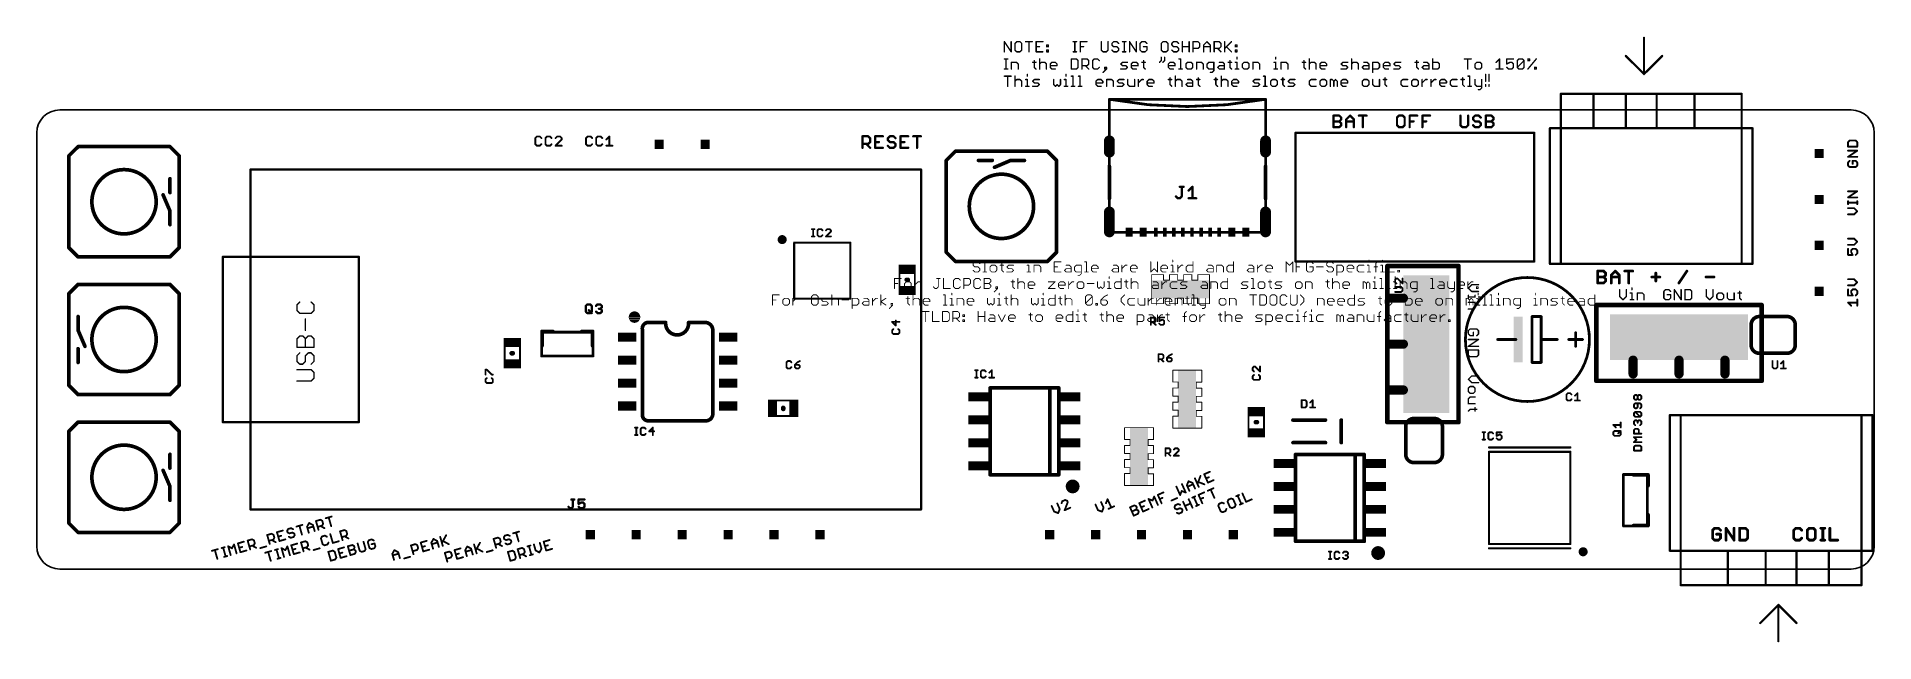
# Model space of a CAD drawing. Extents: x 0 to 102, y -4 to 29.
import ezdxf

# ---------------------------------------------------------------- set-up
doc = ezdxf.new("R2010")
doc.units = 0
for name, color, linetype in [('20', 53, 'CONTINUOUS'), ('21', 253, 'CONTINUOUS'), ('25', 253, 'CONTINUOUS'), ('51', 41, 'CONTINUOUS')]:
    doc.layers.add(name, color=color, linetype=linetype)

# ---------------------------------------------------------------- blocks, each defined once
blk = doc.blocks.new('RECT')
blk.add_solid([(-0.5, -0.5), (0.5, -0.5), (-0.5, 0.5), (0.5, 0.5)])

msp = doc.modelspace()

# ---------------------------------------------------------------- linework, layer by layer
at = {"layer": '20'}
for p, q in [((100.33, 25.4), (1.27, 25.4)), ((0, 1.27), (0, 24.13)), ((101.6, 1.27), (101.6, 24.13)), ((1.27, 0), (100.33, 0))]:
    msp.add_line(p, q, dxfattribs=at)
for centre, start, end in [((1.27, 24.13), 90, 180), ((100.33, 24.13), 0, 90), ((1.27, 1.27), 180, 270), ((100.33, 1.27), 270, 0)]:
    msp.add_arc(centre, 1.27, start, end, dxfattribs=at)
at = {"layer": '21'}
for points, const_width in [([(84.269, 24.384), (83.669, 24.384)], 0.127), ([(83.669, 24.384), (83.669, 16.884)], 0.127), ([(94.269, 24.384), (84.269, 24.384)], 0.127), ([(84.269, 16.884), (84.269, 24.384)], 0.127), ([(94.869, 24.384), (94.269, 24.384)], 0.127), ([(94.269, 24.384), (94.269, 16.884)], 0.127), ([(94.869, 16.884), (94.869, 24.384)], 0.127), ([(6.985, 23.368), (2.667, 23.368)], 0.2032), ([(82.804, 24.13), (69.596, 24.13)], 0.127), ([(69.596, 24.13), (69.596, 17.018)], 0.127), ([(82.804, 17.018), (82.804, 24.13)], 0.127), ([(54.368, 23.114), (52.324, 23.114)], 0.2032), ([(59.307, 20.488), (59.307, 22.288)], 0.2032), ([(67.947, 20.488), (67.947, 22.288)], 0.2032), ([(1.778, 19.322), (1.778, 21.336)], 0.2032), ([(7.874, 19.292), (7.874, 21.336)], 0.2032), ([(50.292, 22.225), (50.292, 17.907)], 0.2032), ([(56.388, 17.907), (56.388, 22.225)], 0.2032), ([(2.667, 17.272), (6.985, 17.272)], 0.2032), ([(17.8054, 17.272), (10.287, 17.272)], 0.127), ([(10.287, 8.128), (10.287, 17.272)], 0.127), ([(17.8054, 8.128), (17.8054, 17.272)], 0.127), ([(41.884, 17.9766), (41.884, 18.06)], 0.12), ([(41.884, 18.06), (44.984, 18.06)], 0.12), ([(44.984, 18.06), (44.984, 17.9766)], 0.12), ([(54.338, 17.018), (52.324, 17.018)], 0.2032), ([(69.596, 17.018), (82.804, 17.018)], 0.127), ([(74.676, 8.128), (74.676, 16.764)], 0.254), ([(74.676, 16.764), (78.613, 16.764)], 0.254), ([(78.613, 16.764), (78.613, 8.128)], 0.254), ([(83.669, 16.884), (84.269, 16.884)], 0.127), ([(84.269, 16.884), (94.269, 16.884)], 0.127), ([(94.269, 16.884), (94.869, 16.884)], 0.127), ([(6.985, 15.748), (2.667, 15.748)], 0.2032), ([(48.1025, 16.002), (48.1635, 16.002)], 0.254), ([(79.3455, 15.7275), (79.1591, 15.5411)], 0.0762), ([(79.1591, 15.5411), (79.3455, 15.3546)], 0.0762), ([(79.7184, 15.7275), (79.3455, 15.7275)], 0.0762), ([(79.3455, 15.3546), (79.7184, 15.3546)], 0.0762), ([(87.5235, 15.4564), (87.5235, 15.0835)], 0.0762), ([(87.8964, 15.0835), (87.8964, 15.4564)], 0.0762), ([(88.1082, 15.27), (88.2014, 15.27)], 0.0762), ([(88.2014, 15.5496), (88.2014, 15.4564)], 0.0762), ([(88.2014, 15.27), (88.2014, 14.8971)], 0.0762), ([(88.498, 14.8971), (88.498, 15.27)], 0.0762), ([(88.498, 15.27), (88.7776, 15.27)], 0.0762), ([(88.7776, 15.27), (88.8708, 15.1767)], 0.0762), ([(90.0593, 15.4564), (89.9661, 15.3632)], 0.0762), ([(89.9661, 15.3632), (89.9661, 14.9903)], 0.0762), ([(90.2457, 15.4564), (90.0593, 15.4564)], 0.0762), ([(90.3389, 15.3632), (90.2457, 15.4564)], 0.0762), ([(90.5508, 14.8971), (90.5508, 15.4564)], 0.0762), ([(90.5508, 15.4564), (90.9236, 14.8971)], 0.0762), ([(90.9236, 14.8971), (90.9236, 15.4564)], 0.0762), ([(91.1354, 15.4564), (91.1354, 14.8971)], 0.0762), ([(91.4151, 15.4564), (91.1354, 15.4564)], 0.0762), ([(91.5083, 15.3632), (91.4151, 15.4564)], 0.0762), ([(91.5083, 14.9903), (91.5083, 15.3632)], 0.0762), ([(92.3112, 15.4564), (92.3112, 15.0835)], 0.0762), ([(92.684, 15.0835), (92.684, 15.4564)], 0.0762), ([(92.9891, 15.27), (92.8959, 15.1767)], 0.0762), ([(93.1755, 15.27), (92.9891, 15.27)], 0.0762), ([(93.2687, 15.1767), (93.1755, 15.27)], 0.0762), ([(93.4805, 15.27), (93.4805, 14.9903)], 0.0762), ([(93.8534, 14.8971), (93.8534, 15.27)], 0.0762), ([(94.0652, 15.27), (94.2517, 15.27)], 0.0762), ([(94.1585, 15.3632), (94.1585, 14.9903)], 0.0762), ([(32.914, 14.2243), (32.8538, 14.1865)], 0.0025), ([(32.9811, 14.2478), (32.914, 14.2243)], 0.0025), ([(32.9159, 14.225), (33.1876, 14.225)], 0.0025), ([(32.9231, 14.2275), (33.1804, 14.2275)], 0.0025), ([(32.9304, 14.23), (33.1731, 14.23)], 0.0025), ([(32.9376, 14.2326), (33.1659, 14.2326)], 0.0025), ([(32.9449, 14.2351), (33.1586, 14.2351)], 0.0025), ([(32.9522, 14.2377), (33.1513, 14.2377)], 0.0025), ([(32.9594, 14.2402), (33.1441, 14.2402)], 0.0025), ([(32.9667, 14.2427), (33.1368, 14.2427)], 0.0025), ([(32.9739, 14.2453), (33.1296, 14.2453)], 0.0025), ([(33.0517, 14.2558), (32.9811, 14.2478)], 0.0025), ([(32.9814, 14.2478), (33.1221, 14.2478)], 0.0025), ([(33.004, 14.2504), (33.0995, 14.2504)], 0.0025), ([(33.0265, 14.2529), (33.077, 14.2529)], 0.0025), ([(33.0491, 14.2554), (33.0544, 14.2554)], 0.0025), ([(33.1224, 14.2478), (33.0517, 14.2558)], 0.0025), ([(33.1895, 14.2243), (33.1224, 14.2478)], 0.0025), ([(33.2497, 14.1865), (33.1895, 14.2243)], 0.0025), ([(41.884, 15.0434), (41.884, 14.96)], 0.12), ([(41.884, 14.96), (44.984, 14.96)], 0.12), ([(44.984, 14.96), (44.984, 15.0434)], 0.12), ([(79.1591, 15.1428), (79.1591, 14.9564)], 0.0762), ([(79.532, 15.0496), (79.1591, 15.0496)], 0.0762), ([(79.1591, 14.753), (79.532, 14.753)], 0.0762), ([(79.4387, 14.3802), (79.1591, 14.3802)], 0.0762), ([(79.532, 14.4734), (79.4387, 14.3802)], 0.0762), ([(79.532, 15.1428), (79.532, 15.0496)], 0.0762), ([(79.532, 14.753), (79.532, 14.4734)], 0.0762), ([(79.8116, 15.0496), (79.7184, 15.0496)], 0.0762), ([(86.233, 10.414), (86.233, 14.605)], 0.254), ([(86.233, 14.605), (95.377, 14.605)], 0.254), ([(87.5235, 15.0835), (87.7099, 14.8971)], 0.0762), ([(87.7099, 14.8971), (87.8964, 15.0835)], 0.0762), ([(88.1082, 14.8971), (88.2946, 14.8971)], 0.0762), ([(88.8708, 15.1767), (88.8708, 14.8971)], 0.0762), ([(89.9661, 14.9903), (90.0593, 14.8971)], 0.0762), ([(90.0593, 14.8971), (90.2457, 14.8971)], 0.0762), ([(90.3389, 15.1767), (90.1525, 15.1767)], 0.0762), ([(90.2457, 14.8971), (90.3389, 14.9903)], 0.0762), ([(90.3389, 14.9903), (90.3389, 15.1767)], 0.0762), ([(91.1354, 14.8971), (91.4151, 14.8971)], 0.0762), ([(91.4151, 14.8971), (91.5083, 14.9903)], 0.0762), ([(92.3112, 15.0835), (92.4976, 14.8971)], 0.0762), ([(92.4976, 14.8971), (92.684, 15.0835)], 0.0762), ([(92.8959, 15.1767), (92.8959, 14.9903)], 0.0762), ([(92.8959, 14.9903), (92.9891, 14.8971)], 0.0762), ([(92.9891, 14.8971), (93.1755, 14.8971)], 0.0762), ([(93.1755, 14.8971), (93.2687, 14.9903)], 0.0762), ([(93.2687, 14.9903), (93.2687, 15.1767)], 0.0762), ([(93.4805, 14.9903), (93.5738, 14.8971)], 0.0762), ([(93.5738, 14.8971), (93.8534, 14.8971)], 0.0762), ([(94.1585, 14.9903), (94.2517, 14.8971)], 0.0762), ([(95.377, 14.605), (95.377, 10.414)], 0.254), ([(1.778, 13.728), (1.778, 11.684)], 0.2032), ([(7.874, 13.698), (7.874, 11.684)], 0.2032), ([(28.537, 13.146), (27.937, 13.146)], 0.2032), ([(27.937, 13.146), (27.937, 12.346)], 0.2032), ([(30.137, 13.146), (30.737, 13.146)], 0.2032), ([(30.737, 13.146), (30.737, 12.346)], 0.2032), ([(32.7422, 14.0089), (32.7343, 13.9383)], 0.0025), ([(32.7343, 13.9383), (32.7422, 13.8676)], 0.0025), ([(32.7343, 13.9379), (33.3692, 13.9379)], 0.0025), ([(32.7345, 13.9404), (33.369, 13.9404)], 0.0025), ([(32.7346, 13.9353), (33.3689, 13.9353)], 0.0025), ([(32.7348, 13.943), (33.3687, 13.943)], 0.0025), ([(32.7349, 13.9328), (33.3686, 13.9328)], 0.0025), ([(32.7351, 13.9455), (33.3684, 13.9455)], 0.0025), ([(32.7352, 13.9302), (33.3683, 13.9302)], 0.0025), ([(32.7354, 13.948), (33.3681, 13.948)], 0.0025), ([(32.7354, 13.9277), (33.3681, 13.9277)], 0.0025), ([(32.7356, 13.9506), (33.3679, 13.9506)], 0.0025), ([(32.7357, 13.9252), (33.3678, 13.9252)], 0.0025), ([(32.7359, 13.9531), (33.3676, 13.9531)], 0.0025), ([(32.736, 13.9226), (33.3675, 13.9226)], 0.0025), ([(32.7362, 13.9557), (33.3673, 13.9557)], 0.0025), ([(32.7363, 13.9201), (33.3672, 13.9201)], 0.0025), ([(32.7365, 13.9582), (33.367, 13.9582)], 0.0025), ([(32.7366, 13.9175), (33.3669, 13.9175)], 0.0025), ([(32.7368, 13.9607), (33.3667, 13.9607)], 0.0025), ([(32.7369, 13.915), (33.3666, 13.915)], 0.0025), ([(32.7371, 13.9633), (33.3664, 13.9633)], 0.0025), ([(32.7372, 13.9125), (33.3663, 13.9125)], 0.0025), ([(32.7374, 13.9658), (33.3661, 13.9658)], 0.0025), ([(32.7374, 13.9099), (33.3661, 13.9099)], 0.0025), ([(32.7376, 13.9684), (33.3659, 13.9684)], 0.0025), ([(32.7377, 13.9074), (33.3658, 13.9074)], 0.0025), ([(32.7379, 13.9709), (33.3656, 13.9709)], 0.0025), ([(32.738, 13.9048), (33.3655, 13.9048)], 0.0025), ([(32.7382, 13.9734), (33.3653, 13.9734)], 0.0025), ([(32.7383, 13.9023), (33.3652, 13.9023)], 0.0025), ([(32.7385, 13.976), (33.365, 13.976)], 0.0025), ([(32.7386, 13.8998), (33.3649, 13.8998)], 0.0025), ([(32.7388, 13.9785), (33.3647, 13.9785)], 0.0025), ([(32.7389, 13.8972), (33.3646, 13.8972)], 0.0025), ([(32.7391, 13.9811), (33.3644, 13.9811)], 0.0025), ([(32.7392, 13.8947), (33.3643, 13.8947)], 0.0025), ([(32.7394, 13.9836), (33.3641, 13.9836)], 0.0025), ([(32.7394, 13.8921), (33.3641, 13.8921)], 0.0025), ([(32.7396, 13.9861), (33.3639, 13.9861)], 0.0025), ([(32.7397, 13.8896), (33.3638, 13.8896)], 0.0025), ([(32.7399, 13.9887), (33.3636, 13.9887)], 0.0025), ([(32.74, 13.8871), (33.3635, 13.8871)], 0.0025), ([(32.7402, 13.9912), (33.3633, 13.9912)], 0.0025), ([(32.7403, 13.8845), (33.3632, 13.8845)], 0.0025), ([(32.7405, 13.9938), (33.363, 13.9938)], 0.0025), ([(32.7406, 13.882), (33.3629, 13.882)], 0.0025), ([(32.7408, 13.9963), (33.3627, 13.9963)], 0.0025), ([(32.7409, 13.8794), (33.3626, 13.8794)], 0.0025), ([(32.7411, 13.9988), (33.3624, 13.9988)], 0.0025), ([(32.7412, 13.8769), (33.3623, 13.8769)], 0.0025), ([(32.7414, 14.0014), (33.3621, 14.0014)], 0.0025), ([(32.7414, 13.8744), (33.3621, 13.8744)], 0.0025), ([(32.7416, 14.0039), (33.3619, 14.0039)], 0.0025), ([(32.7417, 13.8718), (33.3618, 13.8718)], 0.0025), ([(32.7419, 14.0065), (33.3616, 14.0065)], 0.0025), ([(32.742, 13.8693), (33.3615, 13.8693)], 0.0025), ([(32.7657, 14.076), (32.7422, 14.0089)], 0.0025), ([(32.7422, 14.009), (33.3613, 14.009)], 0.0025), ([(32.7422, 13.8676), (32.7657, 13.8005)], 0.0025), ([(32.7425, 13.8667), (33.361, 13.8667)], 0.0025), ([(32.7431, 14.0115), (33.3604, 14.0115)], 0.0025), ([(32.7434, 13.8642), (33.3601, 13.8642)], 0.0025), ([(32.744, 14.0141), (33.3595, 14.0141)], 0.0025), ([(32.7443, 13.8617), (33.3592, 13.8617)], 0.0025), ([(32.7449, 14.0166), (33.3586, 14.0166)], 0.0025), ([(32.7452, 13.8591), (33.3583, 13.8591)], 0.0025), ([(32.7458, 14.0192), (33.3577, 14.0192)], 0.0025), ([(32.7461, 13.8566), (33.3574, 13.8566)], 0.0025), ([(32.7467, 14.0217), (33.3568, 14.0217)], 0.0025), ([(32.747, 13.854), (33.3565, 13.854)], 0.0025), ([(32.7476, 14.0243), (33.3559, 14.0243)], 0.0025), ([(32.7478, 13.8515), (33.3557, 13.8515)], 0.0025), ([(32.7485, 14.0268), (33.355, 14.0268)], 0.0025), ([(32.7487, 13.8489), (33.3548, 13.8489)], 0.0025), ([(32.7494, 14.0293), (33.3541, 14.0293)], 0.0025), ([(32.7496, 13.8464), (33.3539, 13.8464)], 0.0025), ([(32.7503, 14.0319), (33.3533, 14.0319)], 0.0025), ([(32.7505, 13.8439), (33.353, 13.8439)], 0.0025), ([(32.7511, 14.0344), (33.3524, 14.0344)], 0.0025), ([(32.7514, 13.8413), (33.3521, 13.8413)], 0.0025), ([(32.752, 14.037), (33.3515, 14.037)], 0.0025), ([(32.7523, 13.8388), (33.3512, 13.8388)], 0.0025), ([(32.7529, 14.0395), (33.3506, 14.0395)], 0.0025), ([(32.7532, 13.8362), (33.3503, 13.8362)], 0.0025), ([(32.7538, 14.042), (33.3497, 14.042)], 0.0025), ([(32.7541, 13.8337), (33.3494, 13.8337)], 0.0025), ([(32.7547, 14.0446), (33.3488, 14.0446)], 0.0025), ([(32.755, 13.8312), (33.3485, 13.8312)], 0.0025), ([(32.7556, 14.0471), (33.3479, 14.0471)], 0.0025), ([(32.7558, 13.8286), (33.3477, 13.8286)], 0.0025), ([(32.7565, 14.0497), (33.347, 14.0497)], 0.0025), ([(32.7567, 13.8261), (33.3468, 13.8261)], 0.0025), ([(32.7574, 14.0522), (33.3461, 14.0522)], 0.0025), ([(32.7576, 13.8235), (33.3459, 13.8235)], 0.0025), ([(32.7583, 14.0547), (33.3453, 14.0547)], 0.0025), ([(32.7585, 13.821), (33.345, 13.821)], 0.0025), ([(32.7591, 14.0573), (33.3444, 14.0573)], 0.0025), ([(32.7594, 13.8185), (33.3441, 13.8185)], 0.0025), ([(32.76, 14.0598), (33.3435, 14.0598)], 0.0025), ([(32.7603, 13.8159), (33.3432, 13.8159)], 0.0025), ([(32.7609, 14.0624), (33.3426, 14.0624)], 0.0025), ([(32.7612, 13.8134), (33.3423, 13.8134)], 0.0025), ([(32.7618, 14.0649), (33.3417, 14.0649)], 0.0025), ([(32.7621, 13.8108), (33.3414, 13.8108)], 0.0025), ([(32.7627, 14.0674), (33.3408, 14.0674)], 0.0025), ([(32.763, 13.8083), (33.3405, 13.8083)], 0.0025), ([(32.7636, 14.07), (33.3399, 14.07)], 0.0025), ([(32.7639, 13.8058), (33.3396, 13.8058)], 0.0025), ([(32.7645, 14.0725), (33.339, 14.0725)], 0.0025), ([(32.7647, 13.8032), (33.3388, 13.8032)], 0.0025), ([(32.7654, 14.0751), (33.3381, 14.0751)], 0.0025), ([(32.7656, 13.8007), (33.3379, 13.8007)], 0.0025), ([(32.8035, 14.1362), (32.7657, 14.076)], 0.0025), ([(32.7657, 13.8005), (32.8035, 13.7403)], 0.0025), ([(32.7667, 14.0776), (33.3368, 14.0776)], 0.0025), ([(32.7672, 13.7981), (33.3363, 13.7981)], 0.0025), ([(32.7683, 14.0801), (33.3352, 14.0801)], 0.0025), ([(32.7688, 13.7956), (33.3347, 13.7956)], 0.0025), ([(32.7699, 14.0827), (33.3336, 14.0827)], 0.0025), ([(32.7704, 13.7931), (33.3331, 13.7931)], 0.0025), ([(32.7715, 14.0852), (33.332, 14.0852)], 0.0025), ([(32.772, 13.7905), (33.3315, 13.7905)], 0.0025), ([(32.7731, 14.0878), (33.3304, 14.0878)], 0.0025), ([(32.7736, 13.788), (33.3299, 13.788)], 0.0025), ([(32.7747, 14.0903), (33.3288, 14.0903)], 0.0025), ([(32.7752, 13.7854), (33.3283, 13.7854)], 0.0025), ([(32.7763, 14.0928), (33.3272, 14.0928)], 0.0025), ([(32.7767, 13.7829), (33.3267, 13.7829)], 0.0025), ([(32.7779, 14.0954), (33.3256, 14.0954)], 0.0025), ([(32.7783, 13.7804), (33.3252, 13.7804)], 0.0025), ([(32.7795, 14.0979), (33.324, 14.0979)], 0.0025), ([(32.7799, 13.7778), (33.3236, 13.7778)], 0.0025), ([(32.7811, 14.1005), (33.3224, 14.1005)], 0.0025), ([(32.7815, 13.7753), (33.322, 13.7753)], 0.0025), ([(32.7827, 14.103), (33.3208, 14.103)], 0.0025), ([(32.7831, 13.7727), (33.3204, 13.7727)], 0.0025), ([(32.7843, 14.1056), (33.3192, 14.1056)], 0.0025), ([(32.7847, 13.7702), (33.3188, 13.7702)], 0.0025), ([(32.7859, 14.1081), (33.3177, 14.1081)], 0.0025), ([(32.7863, 13.7676), (33.3172, 13.7676)], 0.0025), ([(32.7874, 14.1106), (33.3161, 14.1106)], 0.0025), ([(32.7879, 13.7651), (33.3156, 13.7651)], 0.0025), ([(32.789, 14.1132), (33.3145, 14.1132)], 0.0025), ([(32.7895, 13.7626), (33.314, 13.7626)], 0.0025), ([(32.7906, 14.1157), (33.3129, 14.1157)], 0.0025), ([(32.7911, 13.76), (33.3124, 13.76)], 0.0025), ([(32.7922, 14.1183), (33.3113, 14.1183)], 0.0025), ([(32.7927, 13.7575), (33.3108, 13.7575)], 0.0025), ([(32.7938, 14.1208), (33.3097, 14.1208)], 0.0025), ([(32.7943, 13.7549), (33.3092, 13.7549)], 0.0025), ([(32.7954, 14.1233), (33.3081, 14.1233)], 0.0025), ([(32.7959, 13.7524), (33.3076, 13.7524)], 0.0025), ([(32.797, 14.1259), (33.3065, 14.1259)], 0.0025), ([(32.7975, 13.7499), (33.306, 13.7499)], 0.0025), ([(32.7986, 14.1284), (33.3049, 14.1284)], 0.0025), ([(32.7991, 13.7473), (33.3044, 13.7473)], 0.0025), ([(32.8002, 14.131), (33.3033, 14.131)], 0.0025), ([(32.8007, 13.7448), (33.3028, 13.7448)], 0.0025), ([(32.8018, 14.1335), (33.3017, 14.1335)], 0.0025), ([(32.8023, 13.7422), (33.3012, 13.7422)], 0.0025), ([(32.8034, 14.136), (33.3001, 14.136)], 0.0025), ([(32.8538, 14.1865), (32.8035, 14.1362)], 0.0025), ([(32.8035, 13.7403), (32.8538, 13.69)], 0.0025), ([(32.8041, 13.7397), (33.2994, 13.7397)], 0.0025), ([(32.8059, 14.1386), (33.2976, 14.1386)], 0.0025), ([(32.8067, 13.7372), (33.2968, 13.7372)], 0.0025), ([(32.8084, 14.1411), (33.2951, 14.1411)], 0.0025), ([(32.8092, 13.7346), (33.2943, 13.7346)], 0.0025), ([(32.811, 14.1437), (33.2925, 14.1437)], 0.0025), ([(32.8117, 13.7321), (33.2918, 13.7321)], 0.0025), ([(32.8135, 14.1462), (33.29, 14.1462)], 0.0025), ([(32.8143, 13.7295), (33.2892, 13.7295)], 0.0025), ([(32.8161, 14.1487), (33.2874, 14.1487)], 0.0025), ([(32.8168, 13.727), (33.2867, 13.727)], 0.0025), ([(32.8186, 14.1513), (33.2849, 14.1513)], 0.0025), ([(32.8194, 13.7245), (33.2841, 13.7245)], 0.0025), ([(32.8211, 14.1538), (33.2824, 14.1538)], 0.0025), ([(32.8219, 13.7219), (33.2816, 13.7219)], 0.0025), ([(32.8237, 14.1564), (33.2798, 14.1564)], 0.0025), ([(32.8244, 13.7194), (33.2791, 13.7194)], 0.0025), ([(32.8262, 14.1589), (33.2773, 14.1589)], 0.0025), ([(32.827, 13.7168), (33.2765, 13.7168)], 0.0025), ([(32.8288, 14.1614), (33.2747, 14.1614)], 0.0025), ([(32.8295, 13.7143), (33.274, 13.7143)], 0.0025), ([(32.8313, 14.164), (33.2722, 14.164)], 0.0025), ([(32.8321, 13.7118), (33.2714, 13.7118)], 0.0025), ([(32.8338, 14.1665), (33.2697, 14.1665)], 0.0025), ([(32.8346, 13.7092), (33.2689, 13.7092)], 0.0025), ([(32.8364, 14.1691), (33.2671, 14.1691)], 0.0025), ([(32.8371, 13.7067), (33.2664, 13.7067)], 0.0025), ([(32.8389, 14.1716), (33.2646, 14.1716)], 0.0025), ([(32.8397, 13.7041), (33.2638, 13.7041)], 0.0025), ([(32.8415, 14.1741), (33.262, 14.1741)], 0.0025), ([(32.8422, 13.7016), (33.2613, 13.7016)], 0.0025), ([(32.844, 14.1767), (33.2595, 14.1767)], 0.0025), ([(32.8448, 13.6991), (33.2587, 13.6991)], 0.0025), ([(32.8465, 14.1792), (33.257, 14.1792)], 0.0025), ([(32.8473, 13.6965), (33.2562, 13.6965)], 0.0025), ([(32.8491, 14.1818), (33.2544, 14.1818)], 0.0025), ([(32.8498, 13.694), (33.2537, 13.694)], 0.0025), ([(32.8516, 14.1843), (33.2519, 14.1843)], 0.0025), ([(32.8524, 13.6914), (33.2511, 13.6914)], 0.0025), ([(32.8538, 13.69), (32.914, 13.6522)], 0.0025), ([(32.8544, 14.1869), (33.2491, 14.1869)], 0.0025), ([(32.8556, 13.6889), (33.2479, 13.6889)], 0.0025), ([(32.8584, 14.1894), (33.2451, 14.1894)], 0.0025), ([(32.8596, 13.6863), (33.2439, 13.6863)], 0.0025), ([(32.8625, 14.1919), (33.241, 14.1919)], 0.0025), ([(32.8637, 13.6838), (33.2398, 13.6838)], 0.0025), ([(32.8665, 14.1945), (33.237, 14.1945)], 0.0025), ([(32.8677, 13.6813), (33.2358, 13.6813)], 0.0025), ([(32.8706, 14.197), (33.233, 14.197)], 0.0025), ([(32.8718, 13.6787), (33.2317, 13.6787)], 0.0025), ([(32.8746, 14.1996), (33.2289, 14.1996)], 0.0025), ([(32.8758, 13.6762), (33.2277, 13.6762)], 0.0025), ([(32.8786, 14.2021), (33.2249, 14.2021)], 0.0025), ([(32.8799, 13.6736), (33.2236, 13.6736)], 0.0025), ([(32.8827, 14.2046), (33.2208, 14.2046)], 0.0025), ([(32.8839, 13.6711), (33.2196, 13.6711)], 0.0025), ([(32.8867, 14.2072), (33.2168, 14.2072)], 0.0025), ([(32.8879, 13.6686), (33.2156, 13.6686)], 0.0025), ([(32.8908, 14.2097), (33.2127, 14.2097)], 0.0025), ([(32.892, 13.666), (33.2115, 13.666)], 0.0025), ([(32.8948, 14.2123), (33.2087, 14.2123)], 0.0025), ([(32.896, 13.6635), (33.2075, 13.6635)], 0.0025), ([(32.8989, 14.2148), (33.2046, 14.2148)], 0.0025), ([(32.9001, 13.6609), (33.2034, 13.6609)], 0.0025), ([(32.9029, 14.2173), (33.2006, 14.2173)], 0.0025), ([(32.9041, 13.6584), (33.1994, 13.6584)], 0.0025), ([(32.9069, 14.2199), (33.1966, 14.2199)], 0.0025), ([(32.9082, 13.6559), (33.1953, 13.6559)], 0.0025), ([(32.911, 14.2224), (33.1925, 14.2224)], 0.0025), ([(32.9122, 13.6533), (33.1913, 13.6533)], 0.0025), ([(32.914, 13.6522), (32.9811, 13.6287)], 0.0025), ([(32.918, 13.6508), (33.1855, 13.6508)], 0.0025), ([(32.9253, 13.6482), (33.1782, 13.6482)], 0.0025), ([(32.9326, 13.6457), (33.1709, 13.6457)], 0.0025), ([(32.9398, 13.6432), (33.1637, 13.6432)], 0.0025), ([(32.9471, 13.6406), (33.1564, 13.6406)], 0.0025), ([(32.9543, 13.6381), (33.1492, 13.6381)], 0.0025), ([(32.9616, 13.6355), (33.1419, 13.6355)], 0.0025), ([(32.9689, 13.633), (33.1346, 13.633)], 0.0025), ([(32.9761, 13.6305), (33.1274, 13.6305)], 0.0025), ([(32.9811, 13.6287), (33.0517, 13.6208)], 0.0025), ([(32.9882, 13.6279), (33.1153, 13.6279)], 0.0025), ([(33.0107, 13.6254), (33.0928, 13.6254)], 0.0025), ([(33.0333, 13.6228), (33.0702, 13.6228)], 0.0025), ([(33.0517, 13.6208), (33.1224, 13.6287)], 0.0025), ([(33.1224, 13.6287), (33.1895, 13.6522)], 0.0025), ([(33.1895, 13.6522), (33.2497, 13.69)], 0.0025), ([(33.3, 14.1362), (33.2497, 14.1865)], 0.0025), ([(33.2497, 13.69), (33.3, 13.7403)], 0.0025), ([(33.3378, 14.076), (33.3, 14.1362)], 0.0025), ([(33.3, 13.7403), (33.3378, 13.8005)], 0.0025), ([(33.3613, 14.0089), (33.3378, 14.076)], 0.0025), ([(33.3378, 13.8005), (33.3613, 13.8676)], 0.0025), ([(33.3693, 13.9383), (33.3613, 14.0089)], 0.0025), ([(33.3613, 13.8676), (33.3693, 13.9383)], 0.0025), ([(33.4867, 13.2588), (33.4867, 8.4852)], 0.2032), ([(33.7677, 13.6398), (34.7726, 13.6398)], 0.2032), ([(36.8856, 13.6398), (36.0426, 13.6398)], 0.2032), ([(37.3793, 8.5852), (37.3793, 13.2588)], 0.2032), ([(79.2523, 13.2849), (79.1591, 13.1917)], 0.0762), ([(79.1591, 13.1917), (79.1591, 13.0053)], 0.0762), ([(79.6252, 13.2849), (79.2523, 13.2849)], 0.0762), ([(79.7184, 13.1917), (79.6252, 13.2849)], 0.0762), ([(79.7184, 13.0053), (79.7184, 13.1917)], 0.0762), ([(94.7928, 13.5128), (94.7928, 12.3952)], 0.2032), ([(95.25, 13.97), (96.774, 13.97)], 0.2032), ([(97.2312, 13.5128), (97.2312, 12.3952)], 0.2032), ([(79.1591, 13.0053), (79.2523, 12.9121)], 0.0762), ([(79.1591, 12.7003), (79.7184, 12.7003)], 0.0762), ([(79.7184, 12.7003), (79.1591, 12.3274)], 0.0762), ([(79.1591, 12.3274), (79.7184, 12.3274)], 0.0762), ([(79.2523, 12.9121), (79.4387, 12.9121)], 0.0762), ([(79.4387, 12.9121), (79.4387, 13.0985)], 0.0762), ([(79.6252, 12.9121), (79.7184, 13.0053)], 0.0762), ([(85.471, 12.7), (84.709, 12.7)], 0.1524), ([(85.09, 13.081), (85.09, 12.319)], 0.1524), ([(26.3195, 11.938), (26.2585, 11.938)], 0.254), ([(79.7184, 12.1156), (79.1591, 12.1156)], 0.0762), ([(79.1591, 12.1156), (79.1591, 11.8359)], 0.0762), ([(79.1591, 11.8359), (79.2523, 11.7427)], 0.0762), ([(79.2523, 11.7427), (79.6252, 11.7427)], 0.0762), ([(79.6252, 11.7427), (79.7184, 11.8359)], 0.0762), ([(79.7184, 11.8359), (79.7184, 12.1156)], 0.0762), ([(96.774, 11.938), (95.25, 11.938)], 0.2032), ([(79.3455, 10.6858), (79.1591, 10.4994)], 0.0762), ([(79.1591, 10.4994), (79.3455, 10.313)], 0.0762), ([(79.7184, 10.6858), (79.3455, 10.6858)], 0.0762), ([(79.3455, 10.313), (79.7184, 10.313)], 0.0762), ([(95.377, 10.414), (86.233, 10.414)], 0.254), ([(2.667, 9.652), (6.985, 9.652)], 0.2032), ([(52.71, 10.02), (56.51, 10.02)], 0.2032), ([(79.2523, 10.1012), (79.1591, 10.0079)], 0.0762), ([(79.1591, 10.0079), (79.1591, 9.8215)], 0.0762), ([(79.1591, 9.8215), (79.2523, 9.7283)], 0.0762), ([(79.2523, 9.5165), (79.1591, 9.4232)], 0.0762), ([(79.1591, 9.4232), (79.1591, 9.1436)], 0.0762), ([(79.1591, 9.1436), (79.532, 9.1436)], 0.0762), ([(79.4387, 10.1012), (79.2523, 10.1012)], 0.0762), ([(79.2523, 9.7283), (79.4387, 9.7283)], 0.0762), ([(79.532, 9.5165), (79.2523, 9.5165)], 0.0762), ([(79.532, 10.0079), (79.4387, 10.1012)], 0.0762), ([(79.4387, 9.7283), (79.532, 9.8215)], 0.0762), ([(79.532, 9.8215), (79.532, 10.0079)], 0.0762), ([(6.985, 8.128), (2.667, 8.128)], 0.2032), ([(10.287, 8.128), (17.8054, 8.128)], 0.127), ([(33.8677, 8.2042), (36.9983, 8.2042)], 0.2032), ([(41.275, 8.9205), (41.275, 8.8595)], 0.254), ([(67.4065, 8.128), (67.4675, 8.128)], 0.254), ([(71.258, 8.245), (69.458, 8.245)], 0.2032), ([(72.128, 6.995), (72.128, 8.245)], 0.2032), ([(78.613, 8.128), (74.676, 8.128)], 0.254), ([(77.2668, 8.3312), (76.1492, 8.3312)], 0.2032), ([(79.2523, 8.8385), (79.1591, 8.7453)], 0.0762), ([(79.6252, 8.8385), (79.2523, 8.8385)], 0.0762), ([(79.532, 8.9318), (79.532, 8.7453)], 0.0762), ([(90.897, 8.516), (90.297, 8.516)], 0.127), ([(90.297, 8.516), (90.297, 1.016)], 0.127), ([(100.897, 8.516), (90.897, 8.516)], 0.127), ([(90.897, 1.016), (90.897, 8.516)], 0.127), ([(101.497, 8.516), (100.897, 8.516)], 0.127), ([(100.897, 8.516), (100.897, 1.016)], 0.127), ([(101.497, 1.016), (101.497, 8.516)], 0.127), ([(75.692, 6.35), (75.692, 7.874)], 0.2032), ([(77.724, 7.874), (77.724, 6.35)], 0.2032), ([(1.778, 4.082), (1.778, 6.096)], 0.2032), ([(7.874, 4.052), (7.874, 6.096)], 0.2032), ([(71.258, 6.995), (69.458, 6.995)], 0.2032), ([(69.601, 6.337), (73.401, 6.337)], 0.2032), ([(84.8, 6.7267), (80.3, 6.7267)], 0.12), ([(56.51, 5.22), (52.71, 5.22)], 0.2032), ([(77.2668, 5.8928), (76.1492, 5.8928)], 0.2032), ([(89.092, 5.21), (88.292, 5.21)], 0.2032), ([(89.092, 4.61), (89.092, 5.21)], 0.2032), ([(89.092, 3.01), (89.092, 2.41)], 0.2032), ([(2.667, 2.032), (6.985, 2.032)], 0.2032), ([(89.092, 2.41), (88.292, 2.41)], 0.2032), ([(73.401, 1.537), (69.601, 1.537)], 0.2032), ([(84.8, 1.1473), (80.3, 1.1473)], 0.12), ([(90.297, 1.016), (90.897, 1.016)], 0.127), ([(90.897, 1.016), (100.897, 1.016)], 0.127), ([(100.897, 1.016), (101.497, 1.016)], 0.127)]:
    msp.add_lwpolyline(points, dxfattribs=dict(at, const_width=const_width))
for points, const_width in [([(83.7007, 24.384, 1), (83.6372, 24.384)], 0.0635), ([(83.669, 24.4157, 1), (83.669, 24.3523)], 0.0635), ([(84.3008, 24.384, 1), (84.2373, 24.384)], 0.0635), ([(84.269, 24.4157, 1), (84.269, 24.3523)], 0.0635), ([(84.269, 24.3523, 1), (84.269, 24.4157)], 0.0635), ([(94.3008, 24.384, 1), (94.2373, 24.384)], 0.0635), ([(94.269, 24.4157, 1), (94.269, 24.3523)], 0.0635), ([(94.269, 24.3523, 1), (94.269, 24.4157)], 0.0635), ([(94.9008, 24.384, 1), (94.8372, 24.384)], 0.0635), ([(94.869, 24.3523, 1), (94.869, 24.4157)], 0.0635), ([(2.667, 23.4188, 1), (2.667, 23.3172)], 0.1016), ([(6.985, 23.3172, 1), (6.985, 23.4188)], 0.1016), ([(69.596, 24.1618, 1), (69.596, 24.0983)], 0.0635), ([(69.6278, 24.13, 1), (69.5643, 24.13)], 0.0635), ([(82.8358, 24.13, 1), (82.7722, 24.13)], 0.0635), ([(82.804, 24.0983, 1), (82.804, 24.1618)], 0.0635), ([(52.324, 23.1648, 1), (52.324, 23.0632)], 0.1016), ([(54.368, 23.0632, 1), (54.368, 23.1648)], 0.1016), ([(59.3578, 22.288, 1), (59.2562, 22.288)], 0.1016), ([(67.9978, 22.288, 1), (67.8962, 22.288)], 0.1016), ([(1.8288, 21.336, 1), (1.7272, 21.336)], 0.1016), ([(4.826, 18.542, 1), (4.826, 22.098, 1), (4.826, 18.542)], 0.2032), ([(7.9248, 21.336, 1), (7.8232, 21.336)], 0.1016), ([(50.3428, 22.225, 1), (50.2412, 22.225)], 0.1016), ([(53.34, 18.288, 1), (53.34, 21.844, 1), (53.34, 18.288)], 0.2032), ([(56.4388, 22.225, 1), (56.3372, 22.225)], 0.1016), ([(59.2562, 20.488, 1), (59.3578, 20.488)], 0.1016), ([(67.8962, 20.488, 1), (67.9978, 20.488)], 0.1016), ([(1.7272, 19.322, 1), (1.8288, 19.322)], 0.1016), ([(7.8232, 19.292, 1), (7.9248, 19.292)], 0.1016), ([(41.2165, 18.1016, 1), (41.2165, 18.3516, 1), (41.2165, 18.1016)], 0.25), ([(2.667, 17.3228, 1), (2.667, 17.2212)], 0.1016), ([(6.985, 17.2212, 1), (6.985, 17.3228)], 0.1016), ([(10.287, 17.3038, 1), (10.287, 17.2403)], 0.0635), ([(10.3188, 17.272, 1), (10.2553, 17.272)], 0.0635), ([(17.8372, 17.272, 1), (17.7737, 17.272)], 0.0635), ([(17.8054, 17.2403, 1), (17.8054, 17.3038)], 0.0635), ([(41.914, 18.06, 1), (41.854, 18.06)], 0.06), ([(41.884, 18.09, 1), (41.884, 18.03)], 0.06), ([(41.854, 17.9766, 1), (41.914, 17.9766)], 0.06), ([(45.014, 18.06, 1), (44.954, 18.06)], 0.06), ([(44.954, 17.9766, 1), (45.014, 17.9766)], 0.06), ([(44.984, 18.03, 1), (44.984, 18.09)], 0.06), ([(50.2412, 17.907, 1), (50.3428, 17.907)], 0.1016), ([(56.3372, 17.907, 1), (56.4388, 17.907)], 0.1016), ([(52.324, 17.0688, 1), (52.324, 16.9672)], 0.1016), ([(54.338, 16.9672, 1), (54.338, 17.0688)], 0.1016), ([(69.596, 17.0497, 1), (69.596, 16.9863)], 0.0635), ([(69.5643, 17.018, 1), (69.6278, 17.018)], 0.0635), ([(74.7395, 16.764, 1), (74.6125, 16.764)], 0.127), ([(74.676, 16.8275, 1), (74.676, 16.7005)], 0.127), ([(78.6765, 16.764, 1), (78.5495, 16.764)], 0.127), ([(78.613, 16.7005, 1), (78.613, 16.8275)], 0.127), ([(82.7722, 17.018, 1), (82.8358, 17.018)], 0.0635), ([(82.804, 16.9863, 1), (82.804, 17.0497)], 0.0635), ([(83.669, 16.9157, 1), (83.669, 16.8523)], 0.0635), ([(83.6372, 16.884, 1), (83.7007, 16.884)], 0.0635), ([(84.269, 16.9157, 1), (84.269, 16.8523)], 0.0635), ([(84.2373, 16.884, 1), (84.3008, 16.884)], 0.0635), ([(84.269, 16.8523, 1), (84.269, 16.9157)], 0.0635), ([(94.269, 16.9157, 1), (94.269, 16.8523)], 0.0635), ([(94.2373, 16.884, 1), (94.3008, 16.884)], 0.0635), ([(94.269, 16.8523, 1), (94.269, 16.9157)], 0.0635), ([(94.8372, 16.884, 1), (94.9008, 16.884)], 0.0635), ([(94.869, 16.8523, 1), (94.869, 16.9157)], 0.0635), ([(2.667, 15.7988, 1), (2.667, 15.6972)], 0.1016), ([(6.985, 15.6972, 1), (6.985, 15.7988)], 0.1016), ([(48.1025, 16.0655, 1), (48.1025, 15.9385)], 0.127), ([(48.1635, 15.9385, 1), (48.1635, 16.0655)], 0.127), ([(82.423, 9.271, 1), (82.423, 16.129, 1), (82.423, 9.271)], 0.1524), ([(79.1726, 15.5545, 1), (79.1456, 15.5276)], 0.0381), ([(79.1456, 15.5545, 1), (79.1726, 15.5276)], 0.0381), ([(79.3455, 15.7465, 1), (79.3455, 15.7084)], 0.0381), ([(79.3455, 15.3737, 1), (79.3455, 15.3356)], 0.0381), ([(79.359, 15.714, 1), (79.3321, 15.741)], 0.0381), ([(79.3321, 15.3412, 1), (79.359, 15.3681)], 0.0381), ([(79.7184, 15.7084, 1), (79.7184, 15.7465)], 0.0381), ([(79.7184, 15.3356, 1), (79.7184, 15.3737)], 0.0381), ([(87.5426, 15.4564, 1), (87.5045, 15.4564)], 0.0381), ([(87.9154, 15.4564, 1), (87.8773, 15.4564)], 0.0381), ([(88.1082, 15.289, 1), (88.1082, 15.2509)], 0.0381), ([(88.2205, 15.5496, 1), (88.1824, 15.5496)], 0.0381), ([(88.1824, 15.4564, 1), (88.2205, 15.4564)], 0.0381), ([(88.2205, 15.27, 1), (88.1824, 15.27)], 0.0381), ([(88.2014, 15.2509, 1), (88.2014, 15.289)], 0.0381), ([(88.517, 15.27, 1), (88.4789, 15.27)], 0.0381), ([(88.498, 15.289, 1), (88.498, 15.2509)], 0.0381), ([(88.7911, 15.2834, 1), (88.7642, 15.2565)], 0.0381), ([(88.7776, 15.2509, 1), (88.7776, 15.289)], 0.0381), ([(89.9851, 15.3632, 1), (89.947, 15.3632)], 0.0381), ([(89.9526, 15.3766, 1), (89.9795, 15.3497)], 0.0381), ([(90.0593, 15.4754, 1), (90.0593, 15.4373)], 0.0381), ([(90.0727, 15.4429, 1), (90.0458, 15.4698)], 0.0381), ([(90.2592, 15.4698, 1), (90.2322, 15.4429)], 0.0381), ([(90.2457, 15.4373, 1), (90.2457, 15.4754)], 0.0381), ([(90.3254, 15.3497, 1), (90.3524, 15.3766)], 0.0381), ([(90.5698, 15.4564, 1), (90.5317, 15.4564)], 0.0381), ([(90.5666, 15.4669, 1), (90.5349, 15.4458)], 0.0381), ([(90.9427, 15.4564, 1), (90.9046, 15.4564)], 0.0381), ([(91.1354, 15.4754, 1), (91.1354, 15.4373)], 0.0381), ([(91.1545, 15.4564, 1), (91.1164, 15.4564)], 0.0381), ([(91.4286, 15.4698, 1), (91.4016, 15.4429)], 0.0381), ([(91.4151, 15.4373, 1), (91.4151, 15.4754)], 0.0381), ([(91.5273, 15.3632, 1), (91.4892, 15.3632)], 0.0381), ([(91.4948, 15.3497, 1), (91.5218, 15.3766)], 0.0381), ([(92.3302, 15.4564, 1), (92.2921, 15.4564)], 0.0381), ([(92.7031, 15.4564, 1), (92.665, 15.4564)], 0.0381), ([(92.9891, 15.289, 1), (92.9891, 15.2509)], 0.0381), ([(93.0025, 15.2565, 1), (92.9756, 15.2834)], 0.0381), ([(93.189, 15.2834, 1), (93.162, 15.2565)], 0.0381), ([(93.1755, 15.2509, 1), (93.1755, 15.289)], 0.0381), ([(93.4996, 15.27, 1), (93.4615, 15.27)], 0.0381), ([(93.8724, 15.27, 1), (93.8343, 15.27)], 0.0381), ([(94.0652, 15.289, 1), (94.0652, 15.2509)], 0.0381), ([(94.1775, 15.3632, 1), (94.1394, 15.3632)], 0.0381), ([(94.2517, 15.2509, 1), (94.2517, 15.289)], 0.0381), ([(4.826, 10.922, 1), (4.826, 14.478, 1), (4.826, 10.922)], 0.2032), ([(32.9138, 14.2249, 1), (32.9142, 14.2237)], 0.0013), ([(32.9143, 14.2238, 1), (32.9137, 14.2248)], 0.0013), ([(32.9159, 14.2256, 1), (32.9159, 14.2243)], 0.0013), ([(32.9231, 14.2281, 1), (32.9231, 14.2269)], 0.0013), ([(32.9304, 14.2307, 1), (32.9304, 14.2294)], 0.0013), ([(32.9376, 14.2332, 1), (32.9376, 14.2319)], 0.0013), ([(32.9449, 14.2358, 1), (32.9449, 14.2345)], 0.0013), ([(32.9522, 14.2383, 1), (32.9522, 14.237)], 0.0013), ([(32.9594, 14.2408, 1), (32.9594, 14.2396)], 0.0013), ([(32.9667, 14.2434, 1), (32.9667, 14.2421)], 0.0013), ([(32.9739, 14.2459, 1), (32.9739, 14.2446)], 0.0013), ([(32.981, 14.2484, 1), (32.9812, 14.2472)], 0.0013), ([(32.9814, 14.2485, 1), (32.9814, 14.2472)], 0.0013), ([(32.9813, 14.2472, 1), (32.9809, 14.2484)], 0.0013), ([(33.004, 14.251, 1), (33.004, 14.2497)], 0.0013), ([(33.0265, 14.2535, 1), (33.0265, 14.2523)], 0.0013), ([(33.0491, 14.2561, 1), (33.0491, 14.2548)], 0.0013), ([(33.0518, 14.2564, 1), (33.0517, 14.2551)], 0.0013), ([(33.0518, 14.2551, 1), (33.0517, 14.2564)], 0.0013), ([(33.0544, 14.2548, 1), (33.0544, 14.2561)], 0.0013), ([(33.077, 14.2523, 1), (33.077, 14.2535)], 0.0013), ([(33.0995, 14.2497, 1), (33.0995, 14.251)], 0.0013), ([(33.1226, 14.2484, 1), (33.1222, 14.2472)], 0.0013), ([(33.1221, 14.2472, 1), (33.1221, 14.2485)], 0.0013), ([(33.1223, 14.2472, 1), (33.1225, 14.2484)], 0.0013), ([(33.1296, 14.2446, 1), (33.1296, 14.2459)], 0.0013), ([(33.1368, 14.2421, 1), (33.1368, 14.2434)], 0.0013), ([(33.1441, 14.2396, 1), (33.1441, 14.2408)], 0.0013), ([(33.1513, 14.237, 1), (33.1513, 14.2383)], 0.0013), ([(33.1586, 14.2345, 1), (33.1586, 14.2358)], 0.0013), ([(33.1659, 14.2319, 1), (33.1659, 14.2332)], 0.0013), ([(33.1731, 14.2294, 1), (33.1731, 14.2307)], 0.0013), ([(33.1804, 14.2269, 1), (33.1804, 14.2281)], 0.0013), ([(33.1876, 14.2243, 1), (33.1876, 14.2256)], 0.0013), ([(33.1898, 14.2248, 1), (33.1892, 14.2238)], 0.0013), ([(33.1893, 14.2237, 1), (33.1897, 14.2249)], 0.0013), ([(41.914, 15.0434, 1), (41.854, 15.0434)], 0.06), ([(41.884, 14.99, 1), (41.884, 14.93)], 0.06), ([(41.854, 14.96, 1), (41.914, 14.96)], 0.06), ([(45.014, 15.0434, 1), (44.954, 15.0434)], 0.06), ([(44.954, 14.96, 1), (45.014, 14.96)], 0.06), ([(44.984, 14.93, 1), (44.984, 14.99)], 0.06), ([(79.1591, 15.0686, 1), (79.1591, 15.0305)], 0.0381), ([(79.1591, 14.7721, 1), (79.1591, 14.734)], 0.0381), ([(79.1591, 14.3992, 1), (79.1591, 14.3611)], 0.0381), ([(79.1782, 15.1428, 1), (79.1401, 15.1428)], 0.0381), ([(79.1401, 14.9564, 1), (79.1782, 14.9564)], 0.0381), ([(79.4253, 14.3936, 1), (79.4522, 14.3667)], 0.0381), ([(79.4387, 14.3611, 1), (79.4387, 14.3992)], 0.0381), ([(79.551, 15.1428, 1), (79.5129, 15.1428)], 0.0381), ([(79.5129, 15.0496, 1), (79.551, 15.0496)], 0.0381), ([(79.551, 14.753, 1), (79.5129, 14.753)], 0.0381), ([(79.5129, 14.4734, 1), (79.551, 14.4734)], 0.0381), ([(79.5454, 14.4599, 1), (79.5185, 14.4868)], 0.0381), ([(79.532, 15.0305, 1), (79.532, 15.0686)], 0.0381), ([(79.532, 14.734, 1), (79.532, 14.7721)], 0.0381), ([(79.7184, 15.0686, 1), (79.7184, 15.0305)], 0.0381), ([(79.8116, 15.0305, 1), (79.8116, 15.0686)], 0.0381), ([(86.2965, 14.605, 1), (86.1695, 14.605)], 0.127), ([(86.233, 14.6685, 1), (86.233, 14.5415)], 0.127), ([(87.537, 15.097, 1), (87.51, 15.0701)], 0.0381), ([(87.5045, 15.0835, 1), (87.5426, 15.0835)], 0.0381), ([(87.6965, 14.9106, 1), (87.7234, 14.8836)], 0.0381), ([(87.6965, 14.8836, 1), (87.7234, 14.9106)], 0.0381), ([(87.8773, 15.0835, 1), (87.9154, 15.0835)], 0.0381), ([(87.9098, 15.0701, 1), (87.8829, 15.097)], 0.0381), ([(88.1082, 14.9162, 1), (88.1082, 14.878)], 0.0381), ([(88.1824, 14.8971, 1), (88.2205, 14.8971)], 0.0381), ([(88.2946, 14.878, 1), (88.2946, 14.9162)], 0.0381), ([(88.4789, 14.8971, 1), (88.517, 14.8971)], 0.0381), ([(88.8899, 15.1767, 1), (88.8518, 15.1767)], 0.0381), ([(88.8518, 14.8971, 1), (88.8899, 14.8971)], 0.0381), ([(88.8574, 15.1633, 1), (88.8843, 15.1902)], 0.0381), ([(89.9795, 15.0038, 1), (89.9526, 14.9768)], 0.0381), ([(89.947, 14.9903, 1), (89.9851, 14.9903)], 0.0381), ([(90.0593, 14.9162, 1), (90.0593, 14.878)], 0.0381), ([(90.0458, 14.8836, 1), (90.0727, 14.9106)], 0.0381), ([(90.1525, 15.1958, 1), (90.1525, 15.1577)], 0.0381), ([(90.2322, 14.9106, 1), (90.2592, 14.8836)], 0.0381), ([(90.2457, 14.878, 1), (90.2457, 14.9162)], 0.0381), ([(90.358, 15.1767, 1), (90.3199, 15.1767)], 0.0381), ([(90.3199, 14.9903, 1), (90.358, 14.9903)], 0.0381), ([(90.3524, 14.9768, 1), (90.3254, 15.0038)], 0.0381), ([(90.3389, 15.1577, 1), (90.3389, 15.1958)], 0.0381), ([(90.5317, 14.8971, 1), (90.5698, 14.8971)], 0.0381), ([(90.9046, 14.8971, 1), (90.9427, 14.8971)], 0.0381), ([(90.9077, 14.8865, 1), (90.9395, 14.9077)], 0.0381), ([(91.1354, 14.9162, 1), (91.1354, 14.878)], 0.0381), ([(91.1164, 14.8971, 1), (91.1545, 14.8971)], 0.0381), ([(91.4016, 14.9106, 1), (91.4286, 14.8836)], 0.0381), ([(91.4151, 14.878, 1), (91.4151, 14.9162)], 0.0381), ([(91.4892, 14.9903, 1), (91.5273, 14.9903)], 0.0381), ([(91.5218, 14.9768, 1), (91.4948, 15.0038)], 0.0381), ([(92.3246, 15.097, 1), (92.2977, 15.0701)], 0.0381), ([(92.2921, 15.0835, 1), (92.3302, 15.0835)], 0.0381), ([(92.4841, 14.9106, 1), (92.511, 14.8836)], 0.0381), ([(92.4841, 14.8836, 1), (92.511, 14.9106)], 0.0381), ([(92.665, 15.0835, 1), (92.7031, 15.0835)], 0.0381), ([(92.6975, 15.0701, 1), (92.6705, 15.097)], 0.0381), ([(92.9093, 15.0038, 1), (92.8824, 14.9768)], 0.0381), ([(92.9149, 15.1767, 1), (92.8768, 15.1767)], 0.0381), ([(92.8824, 15.1902, 1), (92.9093, 15.1633)], 0.0381), ([(92.8768, 14.9903, 1), (92.9149, 14.9903)], 0.0381), ([(92.9891, 14.9162, 1), (92.9891, 14.878)], 0.0381), ([(92.9756, 14.8836, 1), (93.0025, 14.9106)], 0.0381), ([(93.162, 14.9106, 1), (93.189, 14.8836)], 0.0381), ([(93.1755, 14.878, 1), (93.1755, 14.9162)], 0.0381), ([(93.2878, 15.1767, 1), (93.2497, 15.1767)], 0.0381), ([(93.2497, 14.9903, 1), (93.2878, 14.9903)], 0.0381), ([(93.2552, 15.1633, 1), (93.2822, 15.1902)], 0.0381), ([(93.2822, 14.9768, 1), (93.2552, 15.0038)], 0.0381), ([(93.494, 15.0038, 1), (93.4671, 14.9768)], 0.0381), ([(93.4615, 14.9903, 1), (93.4996, 14.9903)], 0.0381), ([(93.5738, 14.9162, 1), (93.5738, 14.878)], 0.0381), ([(93.5603, 14.8836, 1), (93.5872, 14.9106)], 0.0381), ([(93.8343, 14.8971, 1), (93.8724, 14.8971)], 0.0381), ([(93.8534, 14.878, 1), (93.8534, 14.9162)], 0.0381), ([(94.1719, 15.0038, 1), (94.145, 14.9768)], 0.0381), ([(94.1394, 14.9903, 1), (94.1775, 14.9903)], 0.0381), ([(94.2382, 14.8836, 1), (94.2651, 14.9106)], 0.0381), ([(95.4405, 14.605, 1), (95.3135, 14.605)], 0.127), ([(95.377, 14.5415, 1), (95.377, 14.6685)], 0.127), ([(1.8288, 13.728, 1), (1.7272, 13.728)], 0.1016), ([(7.9248, 13.698, 1), (7.8232, 13.698)], 0.1016), ([(27.937, 13.1968, 1), (27.937, 13.0952)], 0.1016), ([(27.9878, 13.146, 1), (27.8862, 13.146)], 0.1016), ([(28.537, 13.0952, 1), (28.537, 13.1968)], 0.1016), ([(30.137, 13.1968, 1), (30.137, 13.0952)], 0.1016), ([(30.7878, 13.146, 1), (30.6862, 13.146)], 0.1016), ([(30.737, 13.0952, 1), (30.737, 13.1968)], 0.1016), ([(32.7349, 13.9383, 1), (32.7336, 13.9382)], 0.0013), ([(32.7336, 13.9383, 1), (32.7349, 13.9382)], 0.0013), ([(32.7343, 13.9385, 1), (32.7343, 13.9372)], 0.0013), ([(32.7345, 13.941, 1), (32.7345, 13.9398)], 0.0013), ([(32.7346, 13.936, 1), (32.7346, 13.9347)], 0.0013), ([(32.7348, 13.9436, 1), (32.7348, 13.9423)], 0.0013), ([(32.7349, 13.9334, 1), (32.7349, 13.9322)], 0.0013), ([(32.7351, 13.9461, 1), (32.7351, 13.9449)], 0.0013), ([(32.7352, 13.9309, 1), (32.7352, 13.9296)], 0.0013), ([(32.7354, 13.9487, 1), (32.7354, 13.9474)], 0.0013), ([(32.7354, 13.9283, 1), (32.7354, 13.9271)], 0.0013), ([(32.7356, 13.9512, 1), (32.7356, 13.9499)], 0.0013), ([(32.7357, 13.9258, 1), (32.7357, 13.9245)], 0.0013), ([(32.7359, 13.9537, 1), (32.7359, 13.9525)], 0.0013), ([(32.736, 13.9233, 1), (32.736, 13.922)], 0.0013), ([(32.7362, 13.9563, 1), (32.7362, 13.955)], 0.0013), ([(32.7363, 13.9207, 1), (32.7363, 13.9194)], 0.0013), ([(32.7365, 13.9588, 1), (32.7365, 13.9576)], 0.0013), ([(32.7366, 13.9182, 1), (32.7366, 13.9169)], 0.0013), ([(32.7368, 13.9614, 1), (32.7368, 13.9601)], 0.0013), ([(32.7369, 13.9156, 1), (32.7369, 13.9144)], 0.0013), ([(32.7371, 13.9639, 1), (32.7371, 13.9626)], 0.0013), ([(32.7372, 13.9131, 1), (32.7372, 13.9118)], 0.0013), ([(32.7374, 13.9665, 1), (32.7374, 13.9652)], 0.0013), ([(32.7374, 13.9106, 1), (32.7374, 13.9093)], 0.0013), ([(32.7376, 13.969, 1), (32.7376, 13.9677)], 0.0013), ([(32.7377, 13.908, 1), (32.7377, 13.9067)], 0.0013), ([(32.7379, 13.9715, 1), (32.7379, 13.9703)], 0.0013), ([(32.738, 13.9055, 1), (32.738, 13.9042)], 0.0013), ([(32.7382, 13.9741, 1), (32.7382, 13.9728)], 0.0013), ([(32.7383, 13.9029, 1), (32.7383, 13.9017)], 0.0013), ([(32.7385, 13.9766, 1), (32.7385, 13.9753)], 0.0013), ([(32.7386, 13.9004, 1), (32.7386, 13.8991)], 0.0013), ([(32.7388, 13.9792, 1), (32.7388, 13.9779)], 0.0013), ([(32.7389, 13.8979, 1), (32.7389, 13.8966)], 0.0013), ([(32.7391, 13.9817, 1), (32.7391, 13.9804)], 0.0013), ([(32.7392, 13.8953, 1), (32.7392, 13.894)], 0.0013), ([(32.7394, 13.8928, 1), (32.7394, 13.8915)], 0.0013), ([(32.7394, 13.9842, 1), (32.7394, 13.983)], 0.0013), ([(32.7396, 13.9868, 1), (32.7396, 13.9855)], 0.0013), ([(32.7397, 13.8902, 1), (32.7397, 13.889)], 0.0013), ([(32.7399, 13.9893, 1), (32.7399, 13.988)], 0.0013), ([(32.74, 13.8877, 1), (32.74, 13.8864)], 0.0013), ([(32.7402, 13.9919, 1), (32.7402, 13.9906)], 0.0013), ([(32.7403, 13.8852, 1), (32.7403, 13.8839)], 0.0013), ([(32.7405, 13.9944, 1), (32.7405, 13.9931)], 0.0013), ([(32.7406, 13.8826, 1), (32.7406, 13.8813)], 0.0013), ([(32.7408, 13.9969, 1), (32.7408, 13.9957)], 0.0013), ([(32.7409, 13.8801, 1), (32.7409, 13.8788)], 0.0013), ([(32.7411, 13.9995, 1), (32.7411, 13.9982)], 0.0013), ([(32.7412, 13.8775, 1), (32.7412, 13.8763)], 0.0013), ([(32.7414, 14.002, 1), (32.7414, 14.0007)], 0.0013), ([(32.7414, 13.875, 1), (32.7414, 13.8737)], 0.0013), ([(32.7416, 14.0046, 1), (32.7416, 14.0033)], 0.0013), ([(32.7417, 13.8724, 1), (32.7417, 13.8712)], 0.0013), ([(32.7419, 14.0071, 1), (32.7419, 14.0058)], 0.0013), ([(32.742, 13.8699, 1), (32.742, 13.8686)], 0.0013), ([(32.7422, 14.0096, 1), (32.7422, 14.0084)], 0.0013), ([(32.7428, 14.0088, 1), (32.7416, 14.009)], 0.0013), ([(32.7416, 14.0091, 1), (32.7428, 14.0087)], 0.0013), ([(32.7428, 13.8678, 1), (32.7416, 13.8674)], 0.0013), ([(32.7416, 13.8675, 1), (32.7428, 13.8677)], 0.0013), ([(32.7425, 13.8674, 1), (32.7425, 13.8661)], 0.0013), ([(32.7431, 14.0122, 1), (32.7431, 14.0109)], 0.0013), ([(32.7434, 13.8648, 1), (32.7434, 13.8636)], 0.0013), ([(32.744, 14.0147, 1), (32.744, 14.0135)], 0.0013), ([(32.7443, 13.8623, 1), (32.7443, 13.861)], 0.0013), ([(32.7449, 14.0173, 1), (32.7449, 14.016)], 0.0013), ([(32.7452, 13.8597, 1), (32.7452, 13.8585)], 0.0013), ([(32.7458, 14.0198, 1), (32.7458, 14.0185)], 0.0013), ([(32.7461, 13.8572, 1), (32.7461, 13.8559)], 0.0013), ([(32.7467, 14.0223, 1), (32.7467, 14.0211)], 0.0013), ([(32.747, 13.8547, 1), (32.747, 13.8534)], 0.0013), ([(32.7476, 14.0249, 1), (32.7476, 14.0236)], 0.0013), ([(32.7478, 13.8521, 1), (32.7478, 13.8509)], 0.0013), ([(32.7485, 14.0274, 1), (32.7485, 14.0262)], 0.0013), ([(32.7487, 13.8496, 1), (32.7487, 13.8483)], 0.0013), ([(32.7494, 14.03, 1), (32.7494, 14.0287)], 0.0013), ([(32.7496, 13.847, 1), (32.7496, 13.8458)], 0.0013), ([(32.7503, 14.0325, 1), (32.7503, 14.0312)], 0.0013), ([(32.7505, 13.8445, 1), (32.7505, 13.8432)], 0.0013), ([(32.7511, 14.035, 1), (32.7511, 14.0338)], 0.0013), ([(32.7514, 13.842, 1), (32.7514, 13.8407)], 0.0013), ([(32.752, 14.0376, 1), (32.752, 14.0363)], 0.0013), ([(32.7523, 13.8394, 1), (32.7523, 13.8381)], 0.0013), ([(32.7529, 14.0401, 1), (32.7529, 14.0389)], 0.0013), ([(32.7532, 13.8369, 1), (32.7532, 13.8356)], 0.0013), ([(32.7538, 14.0427, 1), (32.7538, 14.0414)], 0.0013), ([(32.7541, 13.8343, 1), (32.7541, 13.8331)], 0.0013), ([(32.7547, 14.0452, 1), (32.7547, 14.0439)], 0.0013), ([(32.755, 13.8318, 1), (32.755, 13.8305)], 0.0013), ([(32.7556, 14.0478, 1), (32.7556, 14.0465)], 0.0013), ([(32.7558, 13.8293, 1), (32.7558, 13.828)], 0.0013), ([(32.7565, 14.0503, 1), (32.7565, 14.049)], 0.0013), ([(32.7567, 13.8267, 1), (32.7567, 13.8254)], 0.0013), ([(32.7574, 14.0528, 1), (32.7574, 14.0516)], 0.0013), ([(32.7576, 13.8242, 1), (32.7576, 13.8229)], 0.0013), ([(32.7583, 14.0554, 1), (32.7583, 14.0541)], 0.0013), ([(32.7585, 13.8216, 1), (32.7585, 13.8204)], 0.0013), ([(32.7591, 14.0579, 1), (32.7591, 14.0566)], 0.0013), ([(32.7594, 13.8191, 1), (32.7594, 13.8178)], 0.0013), ([(32.76, 14.0605, 1), (32.76, 14.0592)], 0.0013), ([(32.7603, 13.8166, 1), (32.7603, 13.8153)], 0.0013), ([(32.7609, 14.063, 1), (32.7609, 14.0617)], 0.0013), ([(32.7612, 13.814, 1), (32.7612, 13.8127)], 0.0013), ([(32.7618, 14.0655, 1), (32.7618, 14.0643)], 0.0013), ([(32.7621, 13.8115, 1), (32.7621, 13.8102)], 0.0013), ([(32.7627, 14.0681, 1), (32.7627, 14.0668)], 0.0013), ([(32.763, 13.8089, 1), (32.763, 13.8077)], 0.0013), ([(32.7636, 14.0706, 1), (32.7636, 14.0693)], 0.0013), ([(32.7639, 13.8064, 1), (32.7639, 13.8051)], 0.0013), ([(32.7645, 14.0732, 1), (32.7645, 14.0719)], 0.0013), ([(32.7647, 13.8039, 1), (32.7647, 13.8026)], 0.0013), ([(32.7654, 14.0757, 1), (32.7654, 14.0744)], 0.0013), ([(32.7656, 13.8013, 1), (32.7656, 13.8)], 0.0013), ([(32.7663, 14.0758, 1), (32.7651, 14.0762)], 0.0013), ([(32.7651, 13.8003, 1), (32.7663, 13.8007)], 0.0013), ([(32.7652, 14.0763, 1), (32.7662, 14.0757)], 0.0013), ([(32.7662, 13.8008, 1), (32.7652, 13.8002)], 0.0013), ([(32.7667, 14.0782, 1), (32.7667, 14.077)], 0.0013), ([(32.7672, 13.7988, 1), (32.7672, 13.7975)], 0.0013), ([(32.7683, 14.0808, 1), (32.7683, 14.0795)], 0.0013), ([(32.7688, 13.7962, 1), (32.7688, 13.795)], 0.0013), ([(32.7699, 14.0833, 1), (32.7699, 14.082)], 0.0013), ([(32.7704, 13.7937, 1), (32.7704, 13.7924)], 0.0013), ([(32.7715, 14.0859, 1), (32.7715, 14.0846)], 0.0013), ([(32.772, 13.7911, 1), (32.772, 13.7899)], 0.0013), ([(32.7731, 14.0884, 1), (32.7731, 14.0871)], 0.0013), ([(32.7736, 13.7886, 1), (32.7736, 13.7873)], 0.0013), ([(32.7747, 14.0909, 1), (32.7747, 14.0897)], 0.0013), ([(32.7752, 13.7861, 1), (32.7752, 13.7848)], 0.0013), ([(32.7763, 14.0935, 1), (32.7763, 14.0922)], 0.0013), ([(32.7767, 13.7835, 1), (32.7767, 13.7823)], 0.0013), ([(32.7779, 14.096, 1), (32.7779, 14.0948)], 0.0013), ([(32.7783, 13.781, 1), (32.7783, 13.7797)], 0.0013), ([(32.7795, 14.0986, 1), (32.7795, 14.0973)], 0.0013), ([(32.7799, 13.7784, 1), (32.7799, 13.7772)], 0.0013), ([(32.7811, 14.1011, 1), (32.7811, 14.0998)], 0.0013), ([(32.7815, 13.7759, 1), (32.7815, 13.7746)], 0.0013), ([(32.7827, 14.1036, 1), (32.7827, 14.1024)], 0.0013), ([(32.7831, 13.7734, 1), (32.7831, 13.7721)], 0.0013), ([(32.7843, 14.1062, 1), (32.7843, 14.1049)], 0.0013), ([(32.7847, 13.7708, 1), (32.7847, 13.7696)], 0.0013), ([(32.7859, 14.1087, 1), (32.7859, 14.1075)], 0.0013), ([(32.7863, 13.7683, 1), (32.7863, 13.767)], 0.0013), ([(32.7874, 14.1113, 1), (32.7874, 14.11)], 0.0013), ([(32.7879, 13.7657, 1), (32.7879, 13.7645)], 0.0013), ([(32.789, 14.1138, 1), (32.789, 14.1125)], 0.0013), ([(32.7895, 13.7632, 1), (32.7895, 13.7619)], 0.0013), ([(32.7906, 14.1163, 1), (32.7906, 14.1151)], 0.0013), ([(32.7911, 13.7607, 1), (32.7911, 13.7594)], 0.0013), ([(32.7922, 14.1189, 1), (32.7922, 14.1176)], 0.0013), ([(32.7927, 13.7581, 1), (32.7927, 13.7568)], 0.0013), ([(32.7938, 14.1214, 1), (32.7938, 14.1202)], 0.0013), ([(32.7943, 13.7556, 1), (32.7943, 13.7543)], 0.0013), ([(32.7954, 14.124, 1), (32.7954, 14.1227)], 0.0013), ([(32.7959, 13.753, 1), (32.7959, 13.7518)], 0.0013), ([(32.797, 14.1265, 1), (32.797, 14.1252)], 0.0013), ([(32.7975, 13.7505, 1), (32.7975, 13.7492)], 0.0013), ([(32.7986, 14.1291, 1), (32.7986, 14.1278)], 0.0013), ([(32.7991, 13.748, 1), (32.7991, 13.7467)], 0.0013), ([(32.8002, 14.1316, 1), (32.8002, 14.1303)], 0.0013), ([(32.8007, 13.7454, 1), (32.8007, 13.7441)], 0.0013), ([(32.8018, 14.1341, 1), (32.8018, 14.1329)], 0.0013), ([(32.8023, 13.7429, 1), (32.8023, 13.7416)], 0.0013), ([(32.8034, 14.1367, 1), (32.8034, 14.1354)], 0.0013), ([(32.8041, 14.1359, 1), (32.803, 14.1365)], 0.0013), ([(32.8031, 14.1367, 1), (32.804, 14.1358)], 0.0013), ([(32.804, 13.7407, 1), (32.8031, 13.7398)], 0.0013), ([(32.803, 13.74, 1), (32.8041, 13.7406)], 0.0013), ([(32.8041, 13.7403, 1), (32.8041, 13.7391)], 0.0013), ([(32.8059, 14.1392, 1), (32.8059, 14.1379)], 0.0013), ([(32.8067, 13.7378, 1), (32.8067, 13.7365)], 0.0013), ([(32.8084, 14.1418, 1), (32.8084, 14.1405)], 0.0013), ([(32.8092, 13.7353, 1), (32.8092, 13.734)], 0.0013), ([(32.811, 14.1443, 1), (32.811, 14.143)], 0.0013), ([(32.8117, 13.7327, 1), (32.8117, 13.7314)], 0.0013), ([(32.8135, 14.1468, 1), (32.8135, 14.1456)], 0.0013), ([(32.8143, 13.7302, 1), (32.8143, 13.7289)], 0.0013), ([(32.8161, 14.1494, 1), (32.8161, 14.1481)], 0.0013), ([(32.8168, 13.7276, 1), (32.8168, 13.7264)], 0.0013), ([(32.8186, 14.1519, 1), (32.8186, 14.1506)], 0.0013), ([(32.8194, 13.7251, 1), (32.8194, 13.7238)], 0.0013), ([(32.8211, 14.1545, 1), (32.8211, 14.1532)], 0.0013), ([(32.8219, 13.7226, 1), (32.8219, 13.7213)], 0.0013), ([(32.8237, 14.157, 1), (32.8237, 14.1557)], 0.0013), ([(32.8244, 13.72, 1), (32.8244, 13.7187)], 0.0013), ([(32.8262, 14.1595, 1), (32.8262, 14.1583)], 0.0013), ([(32.827, 13.7175, 1), (32.827, 13.7162)], 0.0013), ([(32.8288, 14.1621, 1), (32.8288, 14.1608)], 0.0013), ([(32.8295, 13.7149, 1), (32.8295, 13.7137)], 0.0013), ([(32.8313, 14.1646, 1), (32.8313, 14.1633)], 0.0013), ([(32.8321, 13.7124, 1), (32.8321, 13.7111)], 0.0013), ([(32.8338, 14.1672, 1), (32.8338, 14.1659)], 0.0013), ([(32.8346, 13.7098, 1), (32.8346, 13.7086)], 0.0013), ([(32.8364, 14.1697, 1), (32.8364, 14.1684)], 0.0013), ([(32.8371, 13.7073, 1), (32.8371, 13.706)], 0.0013), ([(32.8389, 14.1722, 1), (32.8389, 14.171)], 0.0013), ([(32.8397, 13.7048, 1), (32.8397, 13.7035)], 0.0013), ([(32.8415, 14.1748, 1), (32.8415, 14.1735)], 0.0013), ([(32.8422, 13.7022, 1), (32.8422, 13.701)], 0.0013), ([(32.844, 14.1773, 1), (32.844, 14.1761)], 0.0013), ([(32.8448, 13.6997, 1), (32.8448, 13.6984)], 0.0013), ([(32.8465, 14.1799, 1), (32.8465, 14.1786)], 0.0013), ([(32.8473, 13.6971, 1), (32.8473, 13.6959)], 0.0013), ([(32.8491, 14.1824, 1), (32.8491, 14.1811)], 0.0013), ([(32.8498, 13.6946, 1), (32.8498, 13.6933)], 0.0013), ([(32.8516, 14.1849, 1), (32.8516, 14.1837)], 0.0013), ([(32.8524, 13.6921, 1), (32.8524, 13.6908)], 0.0013), ([(32.8535, 14.187, 1), (32.8541, 14.1859)], 0.0013), ([(32.8541, 13.6906, 1), (32.8535, 13.6895)], 0.0013), ([(32.8542, 14.186, 1), (32.8533, 14.1869)], 0.0013), ([(32.8533, 13.6896, 1), (32.8542, 13.6905)], 0.0013), ([(32.8544, 14.1875, 1), (32.8544, 14.1862)], 0.0013), ([(32.8556, 13.6895, 1), (32.8556, 13.6883)], 0.0013), ([(32.8584, 14.19, 1), (32.8584, 14.1888)], 0.0013), ([(32.8596, 13.687, 1), (32.8596, 13.6857)], 0.0013), ([(32.8625, 14.1926, 1), (32.8625, 14.1913)], 0.0013), ([(32.8637, 13.6844, 1), (32.8637, 13.6832)], 0.0013), ([(32.8665, 14.1951, 1), (32.8665, 14.1938)], 0.0013), ([(32.8677, 13.6819, 1), (32.8677, 13.6806)], 0.0013), ([(32.8706, 14.1976, 1), (32.8706, 14.1964)], 0.0013), ([(32.8718, 13.6794, 1), (32.8718, 13.6781)], 0.0013), ([(32.8746, 14.2002, 1), (32.8746, 14.1989)], 0.0013), ([(32.8758, 13.6768, 1), (32.8758, 13.6755)], 0.0013), ([(32.8786, 14.2027, 1), (32.8786, 14.2015)], 0.0013), ([(32.8799, 13.6743, 1), (32.8799, 13.673)], 0.0013), ([(32.8827, 14.2053, 1), (32.8827, 14.204)], 0.0013), ([(32.8839, 13.6717, 1), (32.8839, 13.6705)], 0.0013), ([(32.8867, 14.2078, 1), (32.8867, 14.2065)], 0.0013), ([(32.8879, 13.6692, 1), (32.8879, 13.6679)], 0.0013), ([(32.8908, 14.2104, 1), (32.8908, 14.2091)], 0.0013), ([(32.892, 13.6667, 1), (32.892, 13.6654)], 0.0013), ([(32.8948, 14.2129, 1), (32.8948, 14.2116)], 0.0013), ([(32.896, 13.6641, 1), (32.896, 13.6628)], 0.0013), ([(32.8989, 14.2154, 1), (32.8989, 14.2142)], 0.0013), ([(32.9001, 13.6616, 1), (32.9001, 13.6603)], 0.0013), ([(32.9029, 14.218, 1), (32.9029, 14.2167)], 0.0013), ([(32.9041, 13.659, 1), (32.9041, 13.6578)], 0.0013), ([(32.9069, 14.2205, 1), (32.9069, 14.2192)], 0.0013), ([(32.9082, 13.6565, 1), (32.9082, 13.6552)], 0.0013), ([(32.911, 14.2231, 1), (32.911, 14.2218)], 0.0013), ([(32.9122, 13.654, 1), (32.9122, 13.6527)], 0.0013), ([(32.9142, 13.6528, 1), (32.9138, 13.6516)], 0.0013), ([(32.9137, 13.6517, 1), (32.9143, 13.6527)], 0.0013), ([(32.918, 13.6514, 1), (32.918, 13.6501)], 0.0013), ([(32.9253, 13.6489, 1), (32.9253, 13.6476)], 0.0013), ([(32.9326, 13.6463, 1), (32.9326, 13.6451)], 0.0013), ([(32.9398, 13.6438, 1), (32.9398, 13.6425)], 0.0013), ([(32.9471, 13.6413, 1), (32.9471, 13.64)], 0.0013), ([(32.9543, 13.6387, 1), (32.9543, 13.6374)], 0.0013), ([(32.9616, 13.6362, 1), (32.9616, 13.6349)], 0.0013), ([(32.9689, 13.6336, 1), (32.9689, 13.6324)], 0.0013), ([(32.9761, 13.6311, 1), (32.9761, 13.6298)], 0.0013), ([(32.9812, 13.6293, 1), (32.981, 13.6281)], 0.0013), ([(32.9809, 13.6281, 1), (32.9813, 13.6293)], 0.0013), ([(32.9882, 13.6285, 1), (32.9882, 13.6273)], 0.0013), ([(33.0107, 13.626, 1), (33.0107, 13.6247)], 0.0013), ([(33.0333, 13.6235, 1), (33.0333, 13.6222)], 0.0013), ([(33.0517, 13.6214, 1), (33.0518, 13.6201)], 0.0013), ([(33.0517, 13.6201, 1), (33.0518, 13.6214)], 0.0013), ([(33.0702, 13.6222, 1), (33.0702, 13.6235)], 0.0013), ([(33.0928, 13.6247, 1), (33.0928, 13.626)], 0.0013), ([(33.1153, 13.6273, 1), (33.1153, 13.6285)], 0.0013), ([(33.1222, 13.6293, 1), (33.1226, 13.6281)], 0.0013), ([(33.1225, 13.6281, 1), (33.1223, 13.6293)], 0.0013), ([(33.1274, 13.6298, 1), (33.1274, 13.6311)], 0.0013), ([(33.1346, 13.6324, 1), (33.1346, 13.6336)], 0.0013), ([(33.1419, 13.6349, 1), (33.1419, 13.6362)], 0.0013), ([(33.1492, 13.6374, 1), (33.1492, 13.6387)], 0.0013), ([(33.1564, 13.64, 1), (33.1564, 13.6413)], 0.0013), ([(33.1637, 13.6425, 1), (33.1637, 13.6438)], 0.0013), ([(33.1709, 13.6451, 1), (33.1709, 13.6463)], 0.0013), ([(33.1782, 13.6476, 1), (33.1782, 13.6489)], 0.0013), ([(33.1855, 13.6501, 1), (33.1855, 13.6514)], 0.0013), ([(33.1892, 13.6527, 1), (33.1898, 13.6517)], 0.0013), ([(33.1897, 13.6516, 1), (33.1893, 13.6528)], 0.0013), ([(33.1913, 13.6527, 1), (33.1913, 13.654)], 0.0013), ([(33.1925, 14.2218, 1), (33.1925, 14.2231)], 0.0013), ([(33.1953, 13.6552, 1), (33.1953, 13.6565)], 0.0013), ([(33.1966, 14.2192, 1), (33.1966, 14.2205)], 0.0013), ([(33.1994, 13.6578, 1), (33.1994, 13.659)], 0.0013), ([(33.2006, 14.2167, 1), (33.2006, 14.218)], 0.0013), ([(33.2034, 13.6603, 1), (33.2034, 13.6616)], 0.0013), ([(33.2046, 14.2142, 1), (33.2046, 14.2154)], 0.0013), ([(33.2075, 13.6628, 1), (33.2075, 13.6641)], 0.0013), ([(33.2087, 14.2116, 1), (33.2087, 14.2129)], 0.0013), ([(33.2115, 13.6654, 1), (33.2115, 13.6667)], 0.0013), ([(33.2127, 14.2091, 1), (33.2127, 14.2104)], 0.0013), ([(33.2156, 13.6679, 1), (33.2156, 13.6692)], 0.0013), ([(33.2168, 14.2065, 1), (33.2168, 14.2078)], 0.0013), ([(33.2196, 13.6705, 1), (33.2196, 13.6717)], 0.0013), ([(33.2208, 14.204, 1), (33.2208, 14.2053)], 0.0013), ([(33.2236, 13.673, 1), (33.2236, 13.6743)], 0.0013), ([(33.2249, 14.2015, 1), (33.2249, 14.2027)], 0.0013), ([(33.2277, 13.6755, 1), (33.2277, 13.6768)], 0.0013), ([(33.2289, 14.1989, 1), (33.2289, 14.2002)], 0.0013), ([(33.2317, 13.6781, 1), (33.2317, 13.6794)], 0.0013), ([(33.233, 14.1964, 1), (33.233, 14.1976)], 0.0013), ([(33.2358, 13.6806, 1), (33.2358, 13.6819)], 0.0013), ([(33.237, 14.1938, 1), (33.237, 14.1951)], 0.0013), ([(33.2398, 13.6832, 1), (33.2398, 13.6844)], 0.0013), ([(33.241, 14.1913, 1), (33.241, 14.1926)], 0.0013), ([(33.2439, 13.6857, 1), (33.2439, 13.687)], 0.0013), ([(33.2451, 14.1888, 1), (33.2451, 14.19)], 0.0013), ([(33.2479, 13.6883, 1), (33.2479, 13.6895)], 0.0013), ([(33.2491, 14.1862, 1), (33.2491, 14.1875)], 0.0013), ([(33.2502, 14.1869, 1), (33.2493, 14.186)], 0.0013), ([(33.2493, 13.6905, 1), (33.2502, 13.6896)], 0.0013), ([(33.2494, 14.1859, 1), (33.25, 14.187)], 0.0013), ([(33.25, 13.6895, 1), (33.2494, 13.6906)], 0.0013), ([(33.2511, 13.6908, 1), (33.2511, 13.6921)], 0.0013), ([(33.2519, 14.1837, 1), (33.2519, 14.1849)], 0.0013), ([(33.2537, 13.6933, 1), (33.2537, 13.6946)], 0.0013), ([(33.2544, 14.1811, 1), (33.2544, 14.1824)], 0.0013), ([(33.2562, 13.6959, 1), (33.2562, 13.6971)], 0.0013), ([(33.257, 14.1786, 1), (33.257, 14.1799)], 0.0013), ([(33.2587, 13.6984, 1), (33.2587, 13.6997)], 0.0013), ([(33.2595, 14.1761, 1), (33.2595, 14.1773)], 0.0013), ([(33.2613, 13.701, 1), (33.2613, 13.7022)], 0.0013), ([(33.262, 14.1735, 1), (33.262, 14.1748)], 0.0013), ([(33.2638, 13.7035, 1), (33.2638, 13.7048)], 0.0013), ([(33.2646, 14.171, 1), (33.2646, 14.1722)], 0.0013), ([(33.2664, 13.706, 1), (33.2664, 13.7073)], 0.0013), ([(33.2671, 14.1684, 1), (33.2671, 14.1697)], 0.0013), ([(33.2689, 13.7086, 1), (33.2689, 13.7098)], 0.0013), ([(33.2697, 14.1659, 1), (33.2697, 14.1672)], 0.0013), ([(33.2714, 13.7111, 1), (33.2714, 13.7124)], 0.0013), ([(33.2722, 14.1633, 1), (33.2722, 14.1646)], 0.0013), ([(33.274, 13.7137, 1), (33.274, 13.7149)], 0.0013), ([(33.2747, 14.1608, 1), (33.2747, 14.1621)], 0.0013), ([(33.2765, 13.7162, 1), (33.2765, 13.7175)], 0.0013), ([(33.2773, 14.1583, 1), (33.2773, 14.1595)], 0.0013), ([(33.2791, 13.7187, 1), (33.2791, 13.72)], 0.0013), ([(33.2798, 14.1557, 1), (33.2798, 14.157)], 0.0013), ([(33.2816, 13.7213, 1), (33.2816, 13.7226)], 0.0013), ([(33.2824, 14.1532, 1), (33.2824, 14.1545)], 0.0013), ([(33.2841, 13.7238, 1), (33.2841, 13.7251)], 0.0013), ([(33.2849, 14.1506, 1), (33.2849, 14.1519)], 0.0013), ([(33.2867, 13.7264, 1), (33.2867, 13.7276)], 0.0013), ([(33.2874, 14.1481, 1), (33.2874, 14.1494)], 0.0013), ([(33.2892, 13.7289, 1), (33.2892, 13.7302)], 0.0013), ([(33.29, 14.1456, 1), (33.29, 14.1468)], 0.0013), ([(33.2918, 13.7314, 1), (33.2918, 13.7327)], 0.0013), ([(33.2925, 14.143, 1), (33.2925, 14.1443)], 0.0013), ([(33.2943, 13.734, 1), (33.2943, 13.7353)], 0.0013), ([(33.2951, 14.1405, 1), (33.2951, 14.1418)], 0.0013), ([(33.2968, 13.7365, 1), (33.2968, 13.7378)], 0.0013), ([(33.2976, 14.1379, 1), (33.2976, 14.1392)], 0.0013), ([(33.3005, 14.1365, 1), (33.2994, 14.1359)], 0.0013), ([(33.2994, 13.7406, 1), (33.3005, 13.74)], 0.0013), ([(33.2994, 13.7391, 1), (33.2994, 13.7403)], 0.0013), ([(33.2995, 14.1358, 1), (33.3004, 14.1367)], 0.0013), ([(33.3004, 13.7398, 1), (33.2995, 13.7407)], 0.0013), ([(33.3001, 14.1354, 1), (33.3001, 14.1367)], 0.0013), ([(33.3012, 13.7416, 1), (33.3012, 13.7429)], 0.0013), ([(33.3017, 14.1329, 1), (33.3017, 14.1341)], 0.0013), ([(33.3028, 13.7441, 1), (33.3028, 13.7454)], 0.0013), ([(33.3033, 14.1303, 1), (33.3033, 14.1316)], 0.0013), ([(33.3044, 13.7467, 1), (33.3044, 13.748)], 0.0013), ([(33.3049, 14.1278, 1), (33.3049, 14.1291)], 0.0013), ([(33.306, 13.7492, 1), (33.306, 13.7505)], 0.0013), ([(33.3065, 14.1252, 1), (33.3065, 14.1265)], 0.0013), ([(33.3076, 13.7518, 1), (33.3076, 13.753)], 0.0013), ([(33.3081, 14.1227, 1), (33.3081, 14.124)], 0.0013), ([(33.3092, 13.7543, 1), (33.3092, 13.7556)], 0.0013), ([(33.3097, 14.1202, 1), (33.3097, 14.1214)], 0.0013), ([(33.3108, 13.7568, 1), (33.3108, 13.7581)], 0.0013), ([(33.3113, 14.1176, 1), (33.3113, 14.1189)], 0.0013), ([(33.3124, 13.7594, 1), (33.3124, 13.7607)], 0.0013), ([(33.3129, 14.1151, 1), (33.3129, 14.1163)], 0.0013), ([(33.314, 13.7619, 1), (33.314, 13.7632)], 0.0013), ([(33.3145, 14.1125, 1), (33.3145, 14.1138)], 0.0013), ([(33.3156, 13.7645, 1), (33.3156, 13.7657)], 0.0013), ([(33.3161, 14.11, 1), (33.3161, 14.1113)], 0.0013), ([(33.3172, 13.767, 1), (33.3172, 13.7683)], 0.0013), ([(33.3177, 14.1075, 1), (33.3177, 14.1087)], 0.0013), ([(33.3188, 13.7696, 1), (33.3188, 13.7708)], 0.0013), ([(33.3192, 14.1049, 1), (33.3192, 14.1062)], 0.0013), ([(33.3204, 13.7721, 1), (33.3204, 13.7734)], 0.0013), ([(33.3208, 14.1024, 1), (33.3208, 14.1036)], 0.0013), ([(33.322, 13.7746, 1), (33.322, 13.7759)], 0.0013), ([(33.3224, 14.0998, 1), (33.3224, 14.1011)], 0.0013), ([(33.3236, 13.7772, 1), (33.3236, 13.7784)], 0.0013), ([(33.324, 14.0973, 1), (33.324, 14.0986)], 0.0013), ([(33.3252, 13.7797, 1), (33.3252, 13.781)], 0.0013), ([(33.3256, 14.0948, 1), (33.3256, 14.096)], 0.0013), ([(33.3267, 13.7823, 1), (33.3267, 13.7835)], 0.0013), ([(33.3272, 14.0922, 1), (33.3272, 14.0935)], 0.0013), ([(33.3283, 13.7848, 1), (33.3283, 13.7861)], 0.0013), ([(33.3288, 14.0897, 1), (33.3288, 14.0909)], 0.0013), ([(33.3299, 13.7873, 1), (33.3299, 13.7886)], 0.0013), ([(33.3304, 14.0871, 1), (33.3304, 14.0884)], 0.0013), ([(33.3315, 13.7899, 1), (33.3315, 13.7911)], 0.0013), ([(33.332, 14.0846, 1), (33.332, 14.0859)], 0.0013), ([(33.3331, 13.7924, 1), (33.3331, 13.7937)], 0.0013), ([(33.3336, 14.082, 1), (33.3336, 14.0833)], 0.0013), ([(33.3347, 13.795, 1), (33.3347, 13.7962)], 0.0013), ([(33.3352, 14.0795, 1), (33.3352, 14.0808)], 0.0013), ([(33.3363, 13.7975, 1), (33.3363, 13.7988)], 0.0013), ([(33.3368, 14.077, 1), (33.3368, 14.0782)], 0.0013), ([(33.3384, 14.0762, 1), (33.3372, 14.0758)], 0.0013), ([(33.3372, 13.8007, 1), (33.3384, 13.8003)], 0.0013), ([(33.3373, 14.0757, 1), (33.3383, 14.0763)], 0.0013), ([(33.3383, 13.8002, 1), (33.3373, 13.8008)], 0.0013), ([(33.3379, 13.8, 1), (33.3379, 13.8013)], 0.0013), ([(33.3381, 14.0744, 1), (33.3381, 14.0757)], 0.0013), ([(33.3388, 13.8026, 1), (33.3388, 13.8039)], 0.0013), ([(33.339, 14.0719, 1), (33.339, 14.0732)], 0.0013), ([(33.3396, 13.8051, 1), (33.3396, 13.8064)], 0.0013), ([(33.3399, 14.0693, 1), (33.3399, 14.0706)], 0.0013), ([(33.3405, 13.8077, 1), (33.3405, 13.8089)], 0.0013), ([(33.3408, 14.0668, 1), (33.3408, 14.0681)], 0.0013), ([(33.3414, 13.8102, 1), (33.3414, 13.8115)], 0.0013), ([(33.3417, 14.0643, 1), (33.3417, 14.0655)], 0.0013), ([(33.3423, 13.8127, 1), (33.3423, 13.814)], 0.0013), ([(33.3426, 14.0617, 1), (33.3426, 14.063)], 0.0013), ([(33.3432, 13.8153, 1), (33.3432, 13.8166)], 0.0013), ([(33.3435, 14.0592, 1), (33.3435, 14.0605)], 0.0013), ([(33.3441, 13.8178, 1), (33.3441, 13.8191)], 0.0013), ([(33.3444, 14.0566, 1), (33.3444, 14.0579)], 0.0013), ([(33.345, 13.8204, 1), (33.345, 13.8216)], 0.0013), ([(33.3453, 14.0541, 1), (33.3453, 14.0554)], 0.0013), ([(33.3459, 13.8229, 1), (33.3459, 13.8242)], 0.0013), ([(33.3461, 14.0516, 1), (33.3461, 14.0528)], 0.0013), ([(33.3468, 13.8254, 1), (33.3468, 13.8267)], 0.0013), ([(33.347, 14.049, 1), (33.347, 14.0503)], 0.0013), ([(33.3477, 13.828, 1), (33.3477, 13.8293)], 0.0013), ([(33.3479, 14.0465, 1), (33.3479, 14.0478)], 0.0013), ([(33.3485, 13.8305, 1), (33.3485, 13.8318)], 0.0013), ([(33.3488, 14.0439, 1), (33.3488, 14.0452)], 0.0013), ([(33.3494, 13.8331, 1), (33.3494, 13.8343)], 0.0013), ([(33.3497, 14.0414, 1), (33.3497, 14.0427)], 0.0013), ([(33.3503, 13.8356, 1), (33.3503, 13.8369)], 0.0013), ([(33.3506, 14.0389, 1), (33.3506, 14.0401)], 0.0013), ([(33.3512, 13.8381, 1), (33.3512, 13.8394)], 0.0013), ([(33.3515, 14.0363, 1), (33.3515, 14.0376)], 0.0013), ([(33.3521, 13.8407, 1), (33.3521, 13.842)], 0.0013), ([(33.3524, 14.0338, 1), (33.3524, 14.035)], 0.0013), ([(33.353, 13.8432, 1), (33.353, 13.8445)], 0.0013), ([(33.3533, 14.0312, 1), (33.3533, 14.0325)], 0.0013), ([(33.3539, 13.8458, 1), (33.3539, 13.847)], 0.0013), ([(33.3541, 14.0287, 1), (33.3541, 14.03)], 0.0013), ([(33.3548, 13.8483, 1), (33.3548, 13.8496)], 0.0013), ([(33.355, 14.0262, 1), (33.355, 14.0274)], 0.0013), ([(33.3557, 13.8509, 1), (33.3557, 13.8521)], 0.0013), ([(33.3559, 14.0236, 1), (33.3559, 14.0249)], 0.0013), ([(33.3565, 13.8534, 1), (33.3565, 13.8547)], 0.0013), ([(33.3568, 14.0211, 1), (33.3568, 14.0223)], 0.0013), ([(33.3574, 13.8559, 1), (33.3574, 13.8572)], 0.0013), ([(33.3577, 14.0185, 1), (33.3577, 14.0198)], 0.0013), ([(33.3583, 13.8585, 1), (33.3583, 13.8597)], 0.0013), ([(33.3586, 14.016, 1), (33.3586, 14.0173)], 0.0013), ([(33.3592, 13.861, 1), (33.3592, 13.8623)], 0.0013), ([(33.3595, 14.0135, 1), (33.3595, 14.0147)], 0.0013), ([(33.3601, 13.8636, 1), (33.3601, 13.8648)], 0.0013), ([(33.3604, 14.0109, 1), (33.3604, 14.0122)], 0.0013), ([(33.3619, 14.009, 1), (33.3607, 14.0088)], 0.0013), ([(33.3607, 13.8677, 1), (33.3619, 13.8675)], 0.0013), ([(33.3607, 14.0087, 1), (33.3619, 14.0091)], 0.0013), ([(33.3619, 13.8674, 1), (33.3607, 13.8678)], 0.0013), ([(33.361, 13.8661, 1), (33.361, 13.8674)], 0.0013), ([(33.3613, 14.0084, 1), (33.3613, 14.0096)], 0.0013), ([(33.3615, 13.8686, 1), (33.3615, 13.8699)], 0.0013), ([(33.3616, 14.0058, 1), (33.3616, 14.0071)], 0.0013), ([(33.3619, 14.0033, 1), (33.3619, 14.0046)], 0.0013), ([(33.3618, 13.8712, 1), (33.3618, 13.8724)], 0.0013), ([(33.3621, 14.0007, 1), (33.3621, 14.002)], 0.0013), ([(33.3621, 13.8737, 1), (33.3621, 13.875)], 0.0013), ([(33.3623, 13.8763, 1), (33.3623, 13.8775)], 0.0013), ([(33.3624, 13.9982, 1), (33.3624, 13.9995)], 0.0013), ([(33.3627, 13.9957, 1), (33.3627, 13.9969)], 0.0013), ([(33.3626, 13.8788, 1), (33.3626, 13.8801)], 0.0013), ([(33.363, 13.9931, 1), (33.363, 13.9944)], 0.0013), ([(33.3629, 13.8813, 1), (33.3629, 13.8826)], 0.0013), ([(33.3632, 13.8839, 1), (33.3632, 13.8852)], 0.0013), ([(33.3633, 13.9906, 1), (33.3633, 13.9919)], 0.0013), ([(33.3636, 13.988, 1), (33.3636, 13.9893)], 0.0013), ([(33.3635, 13.8864, 1), (33.3635, 13.8877)], 0.0013), ([(33.3638, 13.889, 1), (33.3638, 13.8902)], 0.0013), ([(33.3639, 13.9855, 1), (33.3639, 13.9868)], 0.0013), ([(33.3641, 13.983, 1), (33.3641, 13.9842)], 0.0013), ([(33.3641, 13.8915, 1), (33.3641, 13.8928)], 0.0013), ([(33.3643, 13.894, 1), (33.3643, 13.8953)], 0.0013), ([(33.3644, 13.9804, 1), (33.3644, 13.9817)], 0.0013), ([(33.3647, 13.9779, 1), (33.3647, 13.9792)], 0.0013), ([(33.3646, 13.8966, 1), (33.3646, 13.8979)], 0.0013), ([(33.3649, 13.8991, 1), (33.3649, 13.9004)], 0.0013), ([(33.365, 13.9753, 1), (33.365, 13.9766)], 0.0013), ([(33.3653, 13.9728, 1), (33.3653, 13.9741)], 0.0013), ([(33.3652, 13.9017, 1), (33.3652, 13.9029)], 0.0013), ([(33.3655, 13.9042, 1), (33.3655, 13.9055)], 0.0013), ([(33.3656, 13.9703, 1), (33.3656, 13.9715)], 0.0013), ([(33.3658, 13.9067, 1), (33.3658, 13.908)], 0.0013), ([(33.3659, 13.9677, 1), (33.3659, 13.969)], 0.0013), ([(33.3661, 13.9652, 1), (33.3661, 13.9665)], 0.0013), ([(33.3661, 13.9093, 1), (33.3661, 13.9106)], 0.0013), ([(33.3664, 13.9626, 1), (33.3664, 13.9639)], 0.0013), ([(33.3663, 13.9118, 1), (33.3663, 13.9131)], 0.0013), ([(33.3666, 13.9144, 1), (33.3666, 13.9156)], 0.0013), ([(33.3667, 13.9601, 1), (33.3667, 13.9614)], 0.0013), ([(33.367, 13.9576, 1), (33.367, 13.9588)], 0.0013), ([(33.3669, 13.9169, 1), (33.3669, 13.9182)], 0.0013), ([(33.3672, 13.9194, 1), (33.3672, 13.9207)], 0.0013), ([(33.3673, 13.955, 1), (33.3673, 13.9563)], 0.0013), ([(33.3675, 13.922, 1), (33.3675, 13.9233)], 0.0013), ([(33.3676, 13.9525, 1), (33.3676, 13.9537)], 0.0013), ([(33.3679, 13.9499, 1), (33.3679, 13.9512)], 0.0013), ([(33.3678, 13.9245, 1), (33.3678, 13.9258)], 0.0013), ([(33.3681, 13.9474, 1), (33.3681, 13.9487)], 0.0013), ([(33.3681, 13.9271, 1), (33.3681, 13.9283)], 0.0013), ([(33.3683, 13.9296, 1), (33.3683, 13.9309)], 0.0013), ([(33.3684, 13.9449, 1), (33.3684, 13.9461)], 0.0013), ([(33.3687, 13.9423, 1), (33.3687, 13.9436)], 0.0013), ([(33.3699, 13.9382, 1), (33.3686, 13.9383)], 0.0013), ([(33.3686, 13.9382, 1), (33.3699, 13.9383)], 0.0013), ([(33.3686, 13.9322, 1), (33.3686, 13.9334)], 0.0013), ([(33.3689, 13.9347, 1), (33.3689, 13.936)], 0.0013), ([(33.369, 13.9398, 1), (33.369, 13.941)], 0.0013), ([(33.3692, 13.9372, 1), (33.3692, 13.9385)], 0.0013), ([(33.7677, 13.6398, 0.4145), (33.4867, 13.2588)], 0.2032), ([(33.5375, 13.2588, 1), (33.4359, 13.2588)], 0.1016), ([(33.4365, 13.2512, 1), (33.5369, 13.2664)], 0.1016), ([(33.7677, 13.6906, 1), (33.7677, 13.589)], 0.1016), ([(33.7753, 13.5896, 1), (33.7601, 13.69)], 0.1016), ([(34.7726, 13.589, 1), (36.0426, 13.589)], 0.2032), ([(34.8234, 13.589, 1), (34.7218, 13.589)], 0.1016), ([(34.7726, 13.589, 1), (34.7726, 13.6906)], 0.1016), ([(36.0426, 13.6906, 1), (36.0426, 13.589)], 0.1016), ([(36.0934, 13.589, 1), (35.9918, 13.589)], 0.1016), ([(37.3793, 13.2588, 0.4143), (36.8983, 13.6398)], 0.2032), ([(36.8924, 13.6903, 1), (36.9042, 13.5893)], 0.1016), ([(36.8856, 13.589, 1), (36.8856, 13.6906)], 0.1016), ([(37.4301, 13.2588, 1), (37.3285, 13.2588)], 0.1016), ([(37.3288, 13.253, 1), (37.4298, 13.2646)], 0.1016), ([(79.1456, 13.2052, 1), (79.1726, 13.1783)], 0.0381), ([(79.1782, 13.1917, 1), (79.1401, 13.1917)], 0.0381), ([(79.2523, 13.304, 1), (79.2523, 13.2659)], 0.0381), ([(79.2658, 13.2715, 1), (79.2388, 13.2984)], 0.0381), ([(79.6386, 13.2984, 1), (79.6117, 13.2715)], 0.0381), ([(79.6252, 13.2659, 1), (79.6252, 13.304)], 0.0381), ([(79.7374, 13.1917, 1), (79.6993, 13.1917)], 0.0381), ([(79.7049, 13.1783, 1), (79.7318, 13.2052)], 0.0381), ([(95.25, 13.97, 0.4142), (94.7928, 13.5128)], 0.2032), ([(94.8436, 13.5128, 1), (94.742, 13.5128)], 0.1016), ([(94.742, 13.5128, 1), (94.8436, 13.5128)], 0.1016), ([(95.25, 14.0208, 1), (95.25, 13.9192)], 0.1016), ([(95.25, 13.9192, 1), (95.25, 14.0208)], 0.1016), ([(97.2312, 13.5128, 0.4142), (96.774, 13.97)], 0.2032), ([(96.774, 14.0208, 1), (96.774, 13.9192)], 0.1016), ([(96.774, 13.9192, 1), (96.774, 14.0208)], 0.1016), ([(97.282, 13.5128, 1), (97.1804, 13.5128)], 0.1016), ([(97.1804, 13.5128, 1), (97.282, 13.5128)], 0.1016), ([(27.8862, 12.346, 1), (27.9878, 12.346)], 0.1016), ([(30.6862, 12.346, 1), (30.7878, 12.346)], 0.1016), ([(79.1485, 12.3433, 1), (79.1697, 12.3115)], 0.0381), ([(79.1726, 13.0188, 1), (79.1456, 12.9918)], 0.0381), ([(79.1591, 12.7193, 1), (79.1591, 12.6812)], 0.0381), ([(79.1591, 12.3465, 1), (79.1591, 12.3084)], 0.0381), ([(79.1401, 13.0053, 1), (79.1782, 13.0053)], 0.0381), ([(79.2523, 12.9311, 1), (79.2523, 12.893)], 0.0381), ([(79.2388, 12.8986, 1), (79.2658, 12.9256)], 0.0381), ([(79.4578, 13.0985, 1), (79.4197, 13.0985)], 0.0381), ([(79.4197, 12.9121, 1), (79.4578, 12.9121)], 0.0381), ([(79.4387, 12.893, 1), (79.4387, 12.9311)], 0.0381), ([(79.6117, 12.9256, 1), (79.6386, 12.8986)], 0.0381), ([(79.6993, 13.0053, 1), (79.7374, 13.0053)], 0.0381), ([(79.7318, 12.9918, 1), (79.7049, 13.0188)], 0.0381), ([(79.7289, 12.6844, 1), (79.7078, 12.7161)], 0.0381), ([(79.7184, 12.6812, 1), (79.7184, 12.7193)], 0.0381), ([(79.7184, 12.3084, 1), (79.7184, 12.3465)], 0.0381), ([(84.709, 12.7381, 1), (84.709, 12.6619)], 0.0762), ([(85.1281, 13.081, 1), (85.0519, 13.081)], 0.0762), ([(85.0519, 12.319, 1), (85.1281, 12.319)], 0.0762), ([(85.471, 12.6619, 1), (85.471, 12.7381)], 0.0762), ([(94.7928, 12.3952, 0.4142), (95.25, 11.938)], 0.2032), ([(94.8436, 12.3952, 1), (94.742, 12.3952)], 0.1016), ([(94.742, 12.3952, 1), (94.8436, 12.3952)], 0.1016), ([(96.774, 11.938, 0.4142), (97.2312, 12.3952)], 0.2032), ([(97.282, 12.3952, 1), (97.1804, 12.3952)], 0.1016), ([(97.1804, 12.3952, 1), (97.282, 12.3952)], 0.1016), ([(1.7272, 11.684, 1), (1.8288, 11.684)], 0.1016), ([(7.8232, 11.684, 1), (7.9248, 11.684)], 0.1016), ([(26.2585, 12.0015, 1), (26.2585, 11.8745)], 0.127), ([(26.3195, 11.8745, 1), (26.3195, 12.0015)], 0.127), ([(79.1591, 12.1346, 1), (79.1591, 12.0965)], 0.0381), ([(79.1726, 11.8494, 1), (79.1456, 11.8224)], 0.0381), ([(79.1782, 12.1156, 1), (79.1401, 12.1156)], 0.0381), ([(79.1401, 11.8359, 1), (79.1782, 11.8359)], 0.0381), ([(79.2523, 11.7618, 1), (79.2523, 11.7237)], 0.0381), ([(79.2388, 11.7292, 1), (79.2658, 11.7562)], 0.0381), ([(79.6117, 11.7562, 1), (79.6386, 11.7292)], 0.0381), ([(79.6252, 11.7237, 1), (79.6252, 11.7618)], 0.0381), ([(79.7374, 12.1156, 1), (79.6993, 12.1156)], 0.0381), ([(79.6993, 11.8359, 1), (79.7374, 11.8359)], 0.0381), ([(79.7318, 11.8224, 1), (79.7049, 11.8494)], 0.0381), ([(79.7184, 12.0965, 1), (79.7184, 12.1346)], 0.0381), ([(95.25, 11.9888, 1), (95.25, 11.8872)], 0.1016), ([(95.25, 11.8872, 1), (95.25, 11.9888)], 0.1016), ([(96.774, 11.9888, 1), (96.774, 11.8872)], 0.1016), ([(96.774, 11.8872, 1), (96.774, 11.9888)], 0.1016), ([(79.1726, 10.5129, 1), (79.1456, 10.486)], 0.0381), ([(79.1456, 10.5129, 1), (79.1726, 10.486)], 0.0381), ([(79.3455, 10.7049, 1), (79.3455, 10.6668)], 0.0381), ([(79.3455, 10.332, 1), (79.3455, 10.2939)], 0.0381), ([(79.359, 10.6724, 1), (79.3321, 10.6993)], 0.0381), ([(79.3321, 10.2995, 1), (79.359, 10.3265)], 0.0381), ([(79.7184, 10.6668, 1), (79.7184, 10.7049)], 0.0381), ([(79.7184, 10.2939, 1), (79.7184, 10.332)], 0.0381), ([(86.233, 10.4775, 1), (86.233, 10.3505)], 0.127), ([(86.1695, 10.414, 1), (86.2965, 10.414)], 0.127), ([(95.3135, 10.414, 1), (95.4405, 10.414)], 0.127), ([(95.377, 10.3505, 1), (95.377, 10.4775)], 0.127), ([(2.667, 9.7028, 1), (2.667, 9.6012)], 0.1016), ([(6.985, 9.6012, 1), (6.985, 9.7028)], 0.1016), ([(52.71, 10.0708, 1), (52.71, 9.9692)], 0.1016), ([(56.51, 9.9692, 1), (56.51, 10.0708)], 0.1016), ([(79.1456, 10.0214, 1), (79.1726, 9.9945)], 0.0381), ([(79.1726, 9.835, 1), (79.1456, 9.808)], 0.0381), ([(79.1456, 9.4367, 1), (79.1726, 9.4098)], 0.0381), ([(79.1591, 9.1627, 1), (79.1591, 9.1246)], 0.0381), ([(79.1782, 10.0079, 1), (79.1401, 10.0079)], 0.0381), ([(79.1401, 9.8215, 1), (79.1782, 9.8215)], 0.0381), ([(79.1782, 9.4232, 1), (79.1401, 9.4232)], 0.0381), ([(79.1401, 9.1436, 1), (79.1782, 9.1436)], 0.0381), ([(79.2523, 10.1202, 1), (79.2523, 10.0821)], 0.0381), ([(79.2523, 9.7474, 1), (79.2523, 9.7093)], 0.0381), ([(79.2523, 9.5355, 1), (79.2523, 9.4974)], 0.0381), ([(79.2658, 10.0877, 1), (79.2388, 10.1146)], 0.0381), ([(79.2388, 9.7148, 1), (79.2658, 9.7418)], 0.0381), ([(79.2658, 9.503, 1), (79.2388, 9.5299)], 0.0381), ([(79.4253, 9.7418, 1), (79.4522, 9.7148)], 0.0381), ([(79.4522, 10.1146, 1), (79.4253, 10.0877)], 0.0381), ([(79.4387, 10.0821, 1), (79.4387, 10.1202)], 0.0381), ([(79.4387, 9.7093, 1), (79.4387, 9.7474)], 0.0381), ([(79.551, 10.0079, 1), (79.5129, 10.0079)], 0.0381), ([(79.5129, 9.8215, 1), (79.551, 9.8215)], 0.0381), ([(79.5185, 9.9945, 1), (79.5454, 10.0214)], 0.0381), ([(79.5454, 9.808, 1), (79.5185, 9.835)], 0.0381), ([(79.532, 9.4974, 1), (79.532, 9.5355)], 0.0381), ([(79.532, 9.1246, 1), (79.532, 9.1627)], 0.0381), ([(2.667, 8.1788, 1), (2.667, 8.0772)], 0.1016), ([(6.985, 8.0772, 1), (6.985, 8.1788)], 0.1016), ([(10.287, 8.1598, 1), (10.287, 8.0962)], 0.0635), ([(10.2553, 8.128, 1), (10.3188, 8.128)], 0.0635), ([(17.7737, 8.128, 1), (17.8372, 8.128)], 0.0635), ([(17.8054, 8.0962, 1), (17.8054, 8.1598)], 0.0635), ([(33.4867, 8.4852, 0.4142), (33.8677, 8.2042)], 0.2032), ([(33.5369, 8.4928, 1), (33.4365, 8.4776)], 0.1016), ([(33.4359, 8.4852, 1), (33.5375, 8.4852)], 0.1016), ([(33.8677, 8.255, 1), (33.8677, 8.1534)], 0.1016), ([(33.8753, 8.154, 1), (33.8601, 8.2544)], 0.1016), ([(36.9983, 8.2042, 0.4144), (37.3793, 8.5852)], 0.2032), ([(36.9983, 8.255, 1), (36.9983, 8.1534)], 0.1016), ([(36.9983, 8.1534, 1), (36.9983, 8.255)], 0.1016), ([(37.4301, 8.5852, 1), (37.3285, 8.5852)], 0.1016), ([(37.3285, 8.5852, 1), (37.4301, 8.5852)], 0.1016), ([(41.3385, 8.9205, 1), (41.2115, 8.9205)], 0.127), ([(41.2115, 8.8595, 1), (41.3385, 8.8595)], 0.127), ([(67.4065, 8.1915, 1), (67.4065, 8.0645)], 0.127), ([(67.4675, 8.0645, 1), (67.4675, 8.1915)], 0.127), ([(69.458, 8.2958, 1), (69.458, 8.1942)], 0.1016), ([(71.258, 8.1942, 1), (71.258, 8.2958)], 0.1016), ([(72.1788, 8.245, 1), (72.0772, 8.245)], 0.1016), ([(74.676, 8.1915, 1), (74.676, 8.0645)], 0.127), ([(74.6125, 8.128, 1), (74.7395, 8.128)], 0.127), ([(76.1492, 8.3312, 0.4142), (75.692, 7.874)], 0.2032), ([(76.1492, 8.382, 1), (76.1492, 8.2804)], 0.1016), ([(76.1492, 8.2804, 1), (76.1492, 8.382)], 0.1016), ([(77.724, 7.874, 0.4142), (77.2668, 8.3312)], 0.2032), ([(77.2668, 8.382, 1), (77.2668, 8.2804)], 0.1016), ([(77.2668, 8.2804, 1), (77.2668, 8.382)], 0.1016), ([(78.5495, 8.128, 1), (78.6765, 8.128)], 0.127), ([(78.613, 8.0645, 1), (78.613, 8.1915)], 0.127), ([(79.1456, 8.7588, 1), (79.1726, 8.7319)], 0.0381), ([(79.2523, 8.8576, 1), (79.2523, 8.8195)], 0.0381), ([(79.2658, 8.8251, 1), (79.2388, 8.852)], 0.0381), ([(79.551, 8.9318, 1), (79.5129, 8.9318)], 0.0381), ([(79.5129, 8.7453, 1), (79.551, 8.7453)], 0.0381), ([(79.6252, 8.8195, 1), (79.6252, 8.8576)], 0.0381), ([(90.297, 8.5478, 1), (90.297, 8.4842)], 0.0635), ([(90.3288, 8.516, 1), (90.2653, 8.516)], 0.0635), ([(90.897, 8.5478, 1), (90.897, 8.4842)], 0.0635), ([(90.9288, 8.516, 1), (90.8653, 8.516)], 0.0635), ([(90.897, 8.4842, 1), (90.897, 8.5478)], 0.0635), ([(100.897, 8.5478, 1), (100.897, 8.4842)], 0.0635), ([(100.9288, 8.516, 1), (100.8653, 8.516)], 0.0635), ([(100.897, 8.4842, 1), (100.897, 8.5478)], 0.0635), ([(101.5288, 8.516, 1), (101.4652, 8.516)], 0.0635), ([(101.497, 8.4842, 1), (101.497, 8.5478)], 0.0635), ([(75.7428, 7.874, 1), (75.6412, 7.874)], 0.1016), ([(75.6412, 7.874, 1), (75.7428, 7.874)], 0.1016), ([(77.7748, 7.874, 1), (77.6732, 7.874)], 0.1016), ([(77.6732, 7.874, 1), (77.7748, 7.874)], 0.1016), ([(1.8288, 6.096, 1), (1.7272, 6.096)], 0.1016), ([(4.826, 3.302, 1), (4.826, 6.858, 1), (4.826, 3.302)], 0.2032), ([(7.9248, 6.096, 1), (7.8232, 6.096)], 0.1016), ([(69.458, 7.0458, 1), (69.458, 6.9442)], 0.1016), ([(69.601, 6.3878, 1), (69.601, 6.2862)], 0.1016), ([(71.258, 6.9442, 1), (71.258, 7.0458)], 0.1016), ([(72.0772, 6.995, 1), (72.1788, 6.995)], 0.1016), ([(73.401, 6.2862, 1), (73.401, 6.3878)], 0.1016), ([(75.692, 6.35, 0.4142), (76.1492, 5.8928)], 0.2032), ([(75.7428, 6.35, 1), (75.6412, 6.35)], 0.1016), ([(75.6412, 6.35, 1), (75.7428, 6.35)], 0.1016), ([(77.2668, 5.8928, 0.4142), (77.724, 6.35)], 0.2032), ([(77.7748, 6.35, 1), (77.6732, 6.35)], 0.1016), ([(77.6732, 6.35, 1), (77.7748, 6.35)], 0.1016), ([(80.3, 6.7567, 1), (80.3, 6.6967)], 0.06), ([(84.8, 6.6967, 1), (84.8, 6.7567)], 0.06), ([(52.71, 5.2708, 1), (52.71, 5.1692)], 0.1016), ([(56.51, 5.1692, 1), (56.51, 5.2708)], 0.1016), ([(76.1492, 5.9436, 1), (76.1492, 5.842)], 0.1016), ([(76.1492, 5.842, 1), (76.1492, 5.9436)], 0.1016), ([(77.2668, 5.9436, 1), (77.2668, 5.842)], 0.1016), ([(77.2668, 5.842, 1), (77.2668, 5.9436)], 0.1016), ([(88.292, 5.2608, 1), (88.292, 5.1592)], 0.1016), ([(89.1428, 5.21, 1), (89.0412, 5.21)], 0.1016), ([(89.092, 5.1592, 1), (89.092, 5.2608)], 0.1016), ([(1.7272, 4.082, 1), (1.8288, 4.082)], 0.1016), ([(7.8232, 4.052, 1), (7.9248, 4.052)], 0.1016), ([(57.277, 4.3815, 1), (57.277, 4.7625, 1), (57.277, 4.3815)], 0.381), ([(89.0412, 4.61, 1), (89.1428, 4.61)], 0.1016), ([(89.1428, 3.01, 1), (89.0412, 3.01)], 0.1016), ([(2.667, 2.0828, 1), (2.667, 1.9812)], 0.1016), ([(6.985, 1.9812, 1), (6.985, 2.0828)], 0.1016), ([(88.292, 2.4608, 1), (88.292, 2.3592)], 0.1016), ([(89.0412, 2.41, 1), (89.1428, 2.41)], 0.1016), ([(89.092, 2.3592, 1), (89.092, 2.4608)], 0.1016), ([(69.601, 1.5878, 1), (69.601, 1.4862)], 0.1016), ([(73.401, 1.4862, 1), (73.401, 1.5878)], 0.1016), ([(74.168, 0.6985, 1), (74.168, 1.0795, 1), (74.168, 0.6985)], 0.381), ([(80.3, 1.1773, 1), (80.3, 1.1173)], 0.06), ([(84.8, 1.1173, 1), (84.8, 1.1773)], 0.06), ([(85.5038, 0.8323, 1), (85.5038, 1.0823, 1), (85.5038, 0.8323)], 0.25), ([(90.297, 1.0477, 1), (90.297, 0.9843)], 0.0635), ([(90.2653, 1.016, 1), (90.3288, 1.016)], 0.0635), ([(90.897, 1.0477, 1), (90.897, 0.9843)], 0.0635), ([(90.8653, 1.016, 1), (90.9288, 1.016)], 0.0635), ([(90.897, 0.9843, 1), (90.897, 1.0477)], 0.0635), ([(100.897, 1.0477, 1), (100.897, 0.9843)], 0.0635), ([(100.8653, 1.016, 1), (100.9288, 1.016)], 0.0635), ([(100.897, 0.9843, 1), (100.897, 1.0477)], 0.0635), ([(101.4652, 1.016, 1), (101.5288, 1.016)], 0.0635), ([(101.497, 0.9843, 1), (101.497, 1.0477)], 0.0635)]:
    msp.add_lwpolyline(points, format="xyb", dxfattribs=dict(at, const_width=const_width))
at = {"layer": '25'}
for points, const_width in [([(71.7028, 24.4475), (71.7028, 25.083)], 0.127), ([(71.7028, 25.083), (72.0206, 25.083)], 0.127), ([(71.7028, 24.7653), (72.0206, 24.7653)], 0.127), ([(72.0206, 24.4475), (71.7028, 24.4475)], 0.127), ([(72.0206, 25.083), (72.1265, 24.9771)], 0.127), ([(72.1265, 24.8712), (72.0206, 24.7653)], 0.127), ([(72.0206, 24.7653), (72.1265, 24.6593)], 0.127), ([(72.1265, 24.5534), (72.0206, 24.4475)], 0.127), ([(72.1265, 24.9771), (72.1265, 24.8712)], 0.127), ([(72.1265, 24.6593), (72.1265, 24.5534)], 0.127), ([(72.4045, 24.8712), (72.6163, 25.083)], 0.127), ([(72.4045, 24.4475), (72.4045, 24.8712)], 0.127), ([(72.4045, 24.7653), (72.8282, 24.7653)], 0.127), ([(72.6163, 25.083), (72.8282, 24.8712)], 0.127), ([(72.8282, 24.8712), (72.8282, 24.4475)], 0.127), ([(73.1061, 25.083), (73.5298, 25.083)], 0.127), ([(73.318, 24.4475), (73.318, 25.083)], 0.127), ([(75.317, 25.083), (75.211, 24.9771)], 0.127), ([(75.211, 24.9771), (75.211, 24.5534)], 0.127), ([(75.211, 24.5534), (75.317, 24.4475)], 0.127), ([(75.5288, 25.083), (75.317, 25.083)], 0.127), ([(75.317, 24.4475), (75.5288, 24.4475)], 0.127), ([(75.6347, 24.9771), (75.5288, 25.083)], 0.127), ([(75.5288, 24.4475), (75.6347, 24.5534)], 0.127), ([(75.6347, 24.5534), (75.6347, 24.9771)], 0.127), ([(75.9127, 24.4475), (75.9127, 25.083)], 0.127), ([(75.9127, 25.083), (76.3364, 25.083)], 0.127), ([(75.9127, 24.7653), (76.1245, 24.7653)], 0.127), ([(76.6143, 24.4475), (76.6143, 25.083)], 0.127), ([(76.6143, 25.083), (77.038, 25.083)], 0.127), ([(76.6143, 24.7653), (76.8262, 24.7653)], 0.127), ([(78.7192, 25.083), (78.7192, 24.5534)], 0.127), ([(78.7192, 24.5534), (78.8251, 24.4475)], 0.127), ([(78.8251, 24.4475), (79.037, 24.4475)], 0.127), ([(79.037, 24.4475), (79.1429, 24.5534)], 0.127), ([(79.1429, 24.5534), (79.1429, 25.083)], 0.127), ([(79.5268, 25.083), (79.4209, 24.9771)], 0.127), ([(79.4209, 24.9771), (79.4209, 24.8712)], 0.127), ([(79.4209, 24.8712), (79.5268, 24.7653)], 0.127), ([(79.5268, 24.4475), (79.4209, 24.5534)], 0.127), ([(79.7386, 25.083), (79.5268, 25.083)], 0.127), ([(79.5268, 24.7653), (79.7386, 24.7653)], 0.127), ([(79.7386, 24.4475), (79.5268, 24.4475)], 0.127), ([(79.8445, 24.9771), (79.7386, 25.083)], 0.127), ([(79.7386, 24.7653), (79.8445, 24.6593)], 0.127), ([(79.8445, 24.5534), (79.7386, 24.4475)], 0.127), ([(79.8445, 24.6593), (79.8445, 24.5534)], 0.127), ([(80.1225, 24.4475), (80.1225, 25.083)], 0.127), ([(80.1225, 25.083), (80.4403, 25.083)], 0.127), ([(80.1225, 24.7653), (80.4403, 24.7653)], 0.127), ([(80.4403, 24.4475), (80.1225, 24.4475)], 0.127), ([(80.4403, 25.083), (80.5462, 24.9771)], 0.127), ([(80.5462, 24.8712), (80.4403, 24.7653)], 0.127), ([(80.4403, 24.7653), (80.5462, 24.6593)], 0.127), ([(80.5462, 24.5534), (80.4403, 24.4475)], 0.127), ([(80.5462, 24.9771), (80.5462, 24.8712)], 0.127), ([(80.5462, 24.6593), (80.5462, 24.5534)], 0.127), ([(27.649, 23.9272), (27.5643, 23.8425)], 0.1016), ([(27.5643, 23.8425), (27.5643, 23.5035)], 0.1016), ([(27.5643, 23.5035), (27.649, 23.4188)], 0.1016), ([(27.8185, 23.9272), (27.649, 23.9272)], 0.1016), ([(27.649, 23.4188), (27.8185, 23.4188)], 0.1016), ([(27.9033, 23.8425), (27.8185, 23.9272)], 0.1016), ([(27.8185, 23.4188), (27.9033, 23.5035)], 0.1016), ([(28.2104, 23.9272), (28.1256, 23.8425)], 0.1016), ([(28.1256, 23.8425), (28.1256, 23.5035)], 0.1016), ([(28.1256, 23.5035), (28.2104, 23.4188)], 0.1016), ([(28.3798, 23.9272), (28.2104, 23.9272)], 0.1016), ([(28.2104, 23.4188), (28.3798, 23.4188)], 0.1016), ([(28.4646, 23.8425), (28.3798, 23.9272)], 0.1016), ([(28.3798, 23.4188), (28.4646, 23.5035)], 0.1016), ([(28.7717, 23.9272), (28.6869, 23.8425)], 0.1016), ([(28.6869, 23.4188), (29.0259, 23.7578)], 0.1016), ([(29.0259, 23.4188), (28.6869, 23.4188)], 0.1016), ([(28.9411, 23.9272), (28.7717, 23.9272)], 0.1016), ([(29.0259, 23.8425), (28.9411, 23.9272)], 0.1016), ([(29.0259, 23.7578), (29.0259, 23.8425)], 0.1016), ([(30.4556, 23.9272), (30.3709, 23.8425)], 0.1016), ([(30.3709, 23.8425), (30.3709, 23.5035)], 0.1016), ([(30.3709, 23.5035), (30.4556, 23.4188)], 0.1016), ([(30.6251, 23.9272), (30.4556, 23.9272)], 0.1016), ([(30.4556, 23.4188), (30.6251, 23.4188)], 0.1016), ([(30.7098, 23.8425), (30.6251, 23.9272)], 0.1016), ([(30.6251, 23.4188), (30.7098, 23.5035)], 0.1016), ([(31.0169, 23.9272), (30.9322, 23.8425)], 0.1016), ([(30.9322, 23.8425), (30.9322, 23.5035)], 0.1016), ([(30.9322, 23.5035), (31.0169, 23.4188)], 0.1016), ([(31.1864, 23.9272), (31.0169, 23.9272)], 0.1016), ([(31.0169, 23.4188), (31.1864, 23.4188)], 0.1016), ([(31.2711, 23.8425), (31.1864, 23.9272)], 0.1016), ([(31.1864, 23.4188), (31.2711, 23.5035)], 0.1016), ([(31.4935, 23.7578), (31.663, 23.9272)], 0.1016), ([(31.4935, 23.4188), (31.8324, 23.4188)], 0.1016), ([(31.663, 23.9272), (31.663, 23.4188)], 0.1016), ([(45.6565, 23.3045), (45.6565, 23.94)], 0.127), ([(45.6565, 23.94), (45.9743, 23.94)], 0.127), ([(45.9743, 23.5163), (45.6565, 23.5163)], 0.127), ([(45.8683, 23.5163), (46.0802, 23.3045)], 0.127), ([(45.9743, 23.94), (46.0802, 23.8341)], 0.127), ([(46.0802, 23.6223), (45.9743, 23.5163)], 0.127), ([(46.0802, 23.8341), (46.0802, 23.6223)], 0.127), ([(46.7818, 23.94), (46.3581, 23.94)], 0.127), ([(46.3581, 23.94), (46.3581, 23.3045)], 0.127), ([(46.3581, 23.6223), (46.57, 23.6223)], 0.127), ([(46.3581, 23.3045), (46.7818, 23.3045)], 0.127), ([(47.1657, 23.94), (47.0598, 23.8341)], 0.127), ([(47.0598, 23.8341), (47.0598, 23.7282)], 0.127), ([(47.0598, 23.7282), (47.1657, 23.6223)], 0.127), ([(47.1657, 23.3045), (47.0598, 23.4104)], 0.127), ([(47.3775, 23.94), (47.1657, 23.94)], 0.127), ([(47.1657, 23.6223), (47.3775, 23.6223)], 0.127), ([(47.3775, 23.3045), (47.1657, 23.3045)], 0.127), ([(47.4835, 23.8341), (47.3775, 23.94)], 0.127), ([(47.3775, 23.6223), (47.4835, 23.5163)], 0.127), ([(47.4835, 23.4104), (47.3775, 23.3045)], 0.127), ([(47.4835, 23.5163), (47.4835, 23.4104)], 0.127), ([(48.1851, 23.94), (47.7614, 23.94)], 0.127), ([(47.7614, 23.94), (47.7614, 23.3045)], 0.127), ([(47.7614, 23.6223), (47.9733, 23.6223)], 0.127), ([(47.7614, 23.3045), (48.1851, 23.3045)], 0.127), ([(48.4631, 23.94), (48.8867, 23.94)], 0.127), ([(48.6749, 23.3045), (48.6749, 23.94)], 0.127), ([(100.2365, 23.7044), (100.1518, 23.6197)], 0.1016), ([(100.1518, 23.6197), (100.1518, 23.3655)], 0.1016), ([(100.1518, 23.3655), (100.6602, 23.3655)], 0.1016), ([(100.5755, 23.7044), (100.2365, 23.7044)], 0.1016), ([(100.6602, 23.6197), (100.5755, 23.7044)], 0.1016), ([(100.6602, 23.3655), (100.6602, 23.6197)], 0.1016), ([(100.1518, 22.8041), (100.6602, 23.1431)], 0.1016), ([(100.6602, 23.1431), (100.1518, 23.1431)], 0.1016), ([(100.6602, 22.8041), (100.1518, 22.8041)], 0.1016), ([(100.2365, 22.5818), (100.1518, 22.4971)], 0.1016), ([(100.1518, 22.4971), (100.1518, 22.3276)], 0.1016), ([(100.1518, 22.3276), (100.2365, 22.2428)], 0.1016), ([(100.5755, 22.5818), (100.406, 22.5818)], 0.1016), ([(100.406, 22.5818), (100.406, 22.4123)], 0.1016), ([(100.6602, 22.4971), (100.5755, 22.5818)], 0.1016), ([(100.5755, 22.2428), (100.6602, 22.3276)], 0.1016), ([(100.6602, 22.3276), (100.6602, 22.4971)], 0.1016), ([(11.811, 3.302), (11.811, 22.098)], 0.127), ([(11.811, 22.098), (48.895, 22.098)], 0.127), ([(48.895, 22.098), (48.895, 3.302)], 0.127), ([(100.2365, 22.2428), (100.5755, 22.2428)], 0.1016), ([(62.9889, 20.6164), (63.0948, 20.5105)], 0.127), ([(63.0948, 20.5105), (63.2007, 20.5105)], 0.127), ([(63.2007, 21.146), (63.4126, 21.146)], 0.127), ([(63.2007, 20.5105), (63.3066, 20.6164)], 0.127), ([(63.3066, 20.6164), (63.3066, 21.146)], 0.127), ([(63.6905, 20.9342), (63.9023, 21.146)], 0.127), ([(63.6905, 20.5105), (64.1142, 20.5105)], 0.127), ([(63.9023, 21.146), (63.9023, 20.5105)], 0.127), ([(100.1518, 20.5589), (100.6602, 20.8979)], 0.1016), ([(100.6602, 20.8979), (100.1518, 20.8979)], 0.1016), ([(100.6602, 20.5589), (100.1518, 20.5589)], 0.1016), ([(100.1518, 20.1847), (100.1518, 20.3542)], 0.1016), ([(100.6602, 20.2694), (100.1518, 20.2694)], 0.1016), ([(100.6602, 20.1847), (100.6602, 20.3542)], 0.1016), ([(100.4907, 19.9623), (100.1518, 19.9623)], 0.1016), ([(100.1518, 19.6234), (100.4907, 19.6234)], 0.1016), ([(100.6602, 19.7929), (100.4907, 19.9623)], 0.1016), ([(100.4907, 19.6234), (100.6602, 19.7929)], 0.1016), ([(42.8611, 18.8071), (42.9967, 18.8071)], 0.1016), ([(42.8611, 18.4004), (42.9967, 18.4004)], 0.1016), ([(42.9289, 18.4004), (42.9289, 18.8071)], 0.1016), ([(43.2408, 18.8071), (43.173, 18.7394)], 0.1016), ([(43.173, 18.7394), (43.173, 18.4682)], 0.1016), ([(43.173, 18.4682), (43.2408, 18.4004)], 0.1016), ([(43.3763, 18.8071), (43.2408, 18.8071)], 0.1016), ([(43.2408, 18.4004), (43.3763, 18.4004)], 0.1016), ([(43.4441, 18.7394), (43.3763, 18.8071)], 0.1016), ([(43.3763, 18.4004), (43.4441, 18.4682)], 0.1016), ([(43.7085, 18.8071), (43.6407, 18.7394)], 0.1016), ([(43.6407, 18.4004), (43.9119, 18.6716)], 0.1016), ([(43.9119, 18.4004), (43.6407, 18.4004)], 0.1016), ([(43.8441, 18.8071), (43.7085, 18.8071)], 0.1016), ([(43.9119, 18.7394), (43.8441, 18.8071)], 0.1016), ([(43.9119, 18.6716), (43.9119, 18.7394)], 0.1016), ([(100.4907, 18.2784), (100.1518, 18.2784)], 0.1016), ([(100.6602, 18.1089), (100.4907, 18.2784)], 0.1016), ([(100.1518, 17.9395), (100.4907, 17.9395)], 0.1016), ([(100.1518, 17.7171), (100.1518, 17.3782)], 0.1016), ([(100.1518, 17.3782), (100.406, 17.3782)], 0.1016), ([(100.3212, 17.6324), (100.406, 17.7171)], 0.1016), ([(100.3212, 17.5476), (100.3212, 17.6324)], 0.1016), ([(100.406, 17.3782), (100.3212, 17.5476)], 0.1016), ([(100.406, 17.7171), (100.5755, 17.7171)], 0.1016), ([(100.4907, 17.9395), (100.6602, 18.1089)], 0.1016), ([(100.5755, 17.7171), (100.6602, 17.6324)], 0.1016), ([(100.6602, 17.4629), (100.5755, 17.3782)], 0.1016), ([(100.6602, 17.6324), (100.6602, 17.4629)], 0.1016), ([(86.3092, 15.8242), (86.3092, 16.4852)], 0.1524), ([(86.3092, 16.4852), (86.6397, 16.4852)], 0.1524), ([(86.6397, 16.4852), (86.7498, 16.375)], 0.1524), ([(86.7498, 16.2648), (86.6397, 16.1547)], 0.1524), ([(86.7498, 16.375), (86.7498, 16.2648)], 0.1524), ([(87.0576, 16.2648), (87.2779, 16.4852)], 0.1524), ([(87.0576, 15.8242), (87.0576, 16.2648)], 0.1524), ([(87.2779, 16.4852), (87.4983, 16.2648)], 0.1524), ([(87.4983, 16.2648), (87.4983, 15.8242)], 0.1524), ([(87.806, 16.4852), (88.2467, 16.4852)], 0.1524), ([(88.0264, 15.8242), (88.0264, 16.4852)], 0.1524), ([(89.5232, 16.375), (89.5232, 15.9344)], 0.1524), ([(90.7997, 15.8242), (91.2403, 16.4852)], 0.1524), ([(75.1752, 16.07), (75.1075, 16.0022)], 0.1016), ([(75.1075, 16.0022), (75.1075, 15.8666)], 0.1016), ([(75.1075, 15.8666), (75.1752, 15.7988)], 0.1016), ([(75.4464, 15.6022), (75.1075, 15.6022)], 0.1016), ([(75.1075, 15.331), (75.4464, 15.331)], 0.1016), ([(75.243, 16.07), (75.1752, 16.07)], 0.1016), ([(75.5142, 15.7988), (75.243, 16.07)], 0.1016), ([(75.5142, 15.5344), (75.4464, 15.6022)], 0.1016), ([(75.4464, 15.331), (75.5142, 15.3988)], 0.1016), ([(75.5142, 16.07), (75.5142, 15.7988)], 0.1016), ([(75.5142, 15.3988), (75.5142, 15.5344)], 0.1016), ([(86.3092, 16.1547), (86.6397, 16.1547)], 0.1524), ([(86.6397, 15.8242), (86.3092, 15.8242)], 0.1524), ([(86.6397, 16.1547), (86.7498, 16.0445)], 0.1524), ([(86.7498, 15.9344), (86.6397, 15.8242)], 0.1524), ([(86.7498, 16.0445), (86.7498, 15.9344)], 0.1524), ([(87.0576, 16.1547), (87.4983, 16.1547)], 0.1524), ([(89.3029, 16.1547), (89.7435, 16.1547)], 0.1524), ([(92.2965, 16.1547), (92.7372, 16.1547)], 0.1524), ([(100.4907, 16.0332), (100.1518, 16.0332)], 0.1016), ([(100.1518, 15.6942), (100.4907, 15.6942)], 0.1016), ([(100.1518, 15.4719), (100.1518, 15.1329)], 0.1016), ([(100.3212, 15.3871), (100.406, 15.4719)], 0.1016), ([(100.3212, 15.3024), (100.3212, 15.3871)], 0.1016), ([(100.406, 15.1329), (100.3212, 15.3024)], 0.1016), ([(100.406, 15.4719), (100.5755, 15.4719)], 0.1016), ([(100.6602, 15.8637), (100.4907, 16.0332)], 0.1016), ([(100.4907, 15.6942), (100.6602, 15.8637)], 0.1016), ([(100.5755, 15.4719), (100.6602, 15.3871)], 0.1016), ([(100.6602, 15.2177), (100.5755, 15.1329)], 0.1016), ([(100.6602, 15.3871), (100.6602, 15.2177)], 0.1016), ([(14.5451, 14.7684), (14.3883, 14.6117)], 0.0762), ([(14.3883, 14.6117), (14.3883, 14.2981)], 0.0762), ([(14.3883, 14.2981), (14.5451, 14.1414)], 0.0762), ([(15.3289, 14.6117), (15.1721, 14.7684)], 0.0762), ([(15.1721, 14.1414), (15.3289, 14.2981)], 0.0762), ([(15.3289, 14.2981), (15.3289, 14.6117)], 0.0762), ([(30.3632, 14.563), (30.4437, 14.6435)], 0.127), ([(30.3632, 14.241), (30.3632, 14.563)], 0.127), ([(30.4437, 14.1605), (30.3632, 14.241)], 0.127), ([(30.4437, 14.6435), (30.6047, 14.6435)], 0.127), ([(30.6047, 14.1605), (30.4437, 14.1605)], 0.127), ([(30.5242, 14.3215), (30.6852, 14.1605)], 0.127), ([(30.6047, 14.6435), (30.6852, 14.563)], 0.127), ([(30.6852, 14.241), (30.6047, 14.1605)], 0.127), ([(30.6852, 14.563), (30.6852, 14.241)], 0.127), ([(30.9245, 14.563), (31.005, 14.6435)], 0.127), ([(31.005, 14.1605), (30.9245, 14.241)], 0.127), ([(31.005, 14.6435), (31.166, 14.6435)], 0.127), ([(31.166, 14.1605), (31.005, 14.1605)], 0.127), ([(31.166, 14.402), (31.0855, 14.402)], 0.127), ([(31.166, 14.6435), (31.2465, 14.563)], 0.127), ([(31.2465, 14.4825), (31.166, 14.402)], 0.127), ([(31.166, 14.402), (31.2465, 14.3215)], 0.127), ([(31.2465, 14.241), (31.166, 14.1605)], 0.127), ([(31.2465, 14.563), (31.2465, 14.4825)], 0.127), ([(31.2465, 14.3215), (31.2465, 14.241)], 0.127), ([(100.1518, 15.1329), (100.406, 15.1329)], 0.1016), ([(100.3212, 14.5716), (100.1518, 14.7411)], 0.1016), ([(100.1518, 14.7411), (100.6602, 14.7411)], 0.1016), ([(100.6602, 14.5716), (100.6602, 14.9106)], 0.1016), ([(14.5451, 14.1414), (15.1721, 14.1414)], 0.0762), ([(14.8586, 13.2059), (14.8586, 13.8329)], 0.0762), ([(47.7012, 13.6759), (47.2945, 13.6759)], 0.1016), ([(47.2945, 13.6759), (47.4978, 13.4726)], 0.1016), ([(47.3622, 13.276), (47.2945, 13.2082)], 0.1016), ([(47.2945, 13.2082), (47.2945, 13.0726)], 0.1016), ([(47.4978, 13.4726), (47.4978, 13.7437)], 0.1016), ([(47.7012, 13.2082), (47.6334, 13.276)], 0.1016), ([(47.7012, 13.0726), (47.7012, 13.2082)], 0.1016), ([(61.5993, 13.5128), (61.5993, 13.9195)], 0.1016), ([(61.5993, 13.9195), (61.8027, 13.9195)], 0.1016), ([(61.8027, 13.6484), (61.5993, 13.6484)], 0.1016), ([(61.7349, 13.6484), (61.8704, 13.5128)], 0.1016), ([(61.8027, 13.9195), (61.8704, 13.8518)], 0.1016), ([(61.8704, 13.7162), (61.8027, 13.6484)], 0.1016), ([(61.8704, 13.8518), (61.8704, 13.7162)], 0.1016), ([(62.3382, 13.9195), (62.067, 13.9195)], 0.1016), ([(62.067, 13.9195), (62.067, 13.7162)], 0.1016), ([(62.067, 13.7162), (62.2026, 13.784)], 0.1016), ([(62.1348, 13.5128), (62.067, 13.5806)], 0.1016), ([(62.2704, 13.5128), (62.1348, 13.5128)], 0.1016), ([(62.2026, 13.784), (62.2704, 13.784)], 0.1016), ([(62.2704, 13.784), (62.3382, 13.7162)], 0.1016), ([(62.3382, 13.5806), (62.2704, 13.5128)], 0.1016), ([(62.3382, 13.7162), (62.3382, 13.5806)], 0.1016), ([(14.3883, 12.7406), (14.5451, 12.8974)], 0.0762), ([(14.3883, 12.2703), (14.3883, 12.7406)], 0.0762), ([(15.3289, 12.2703), (14.3883, 12.2703)], 0.0762), ([(14.5451, 12.8974), (14.7018, 12.8974)], 0.0762), ([(14.7018, 12.8974), (14.8586, 12.7406)], 0.0762), ([(14.8586, 12.7406), (15.0154, 12.8974)], 0.0762), ([(14.8586, 12.2703), (14.8586, 12.7406)], 0.0762), ([(15.0154, 12.8974), (15.1721, 12.8974)], 0.0762), ([(15.1721, 12.8974), (15.3289, 12.7406)], 0.0762), ([(15.3289, 12.7406), (15.3289, 12.2703)], 0.0762), ([(47.2945, 13.0726), (47.3622, 13.0048)], 0.1016), ([(47.3622, 13.0048), (47.6334, 13.0048)], 0.1016), ([(47.6334, 13.0048), (47.7012, 13.0726)], 0.1016), ([(14.5451, 11.9619), (14.3883, 11.8051)], 0.0762), ([(14.3883, 11.8051), (14.3883, 11.4916)], 0.0762), ([(14.3883, 11.4916), (14.5451, 11.3348)], 0.0762), ([(14.5451, 11.3348), (14.7018, 11.3348)], 0.0762), ([(14.7018, 11.3348), (14.8586, 11.4916)], 0.0762), ([(14.8586, 11.8051), (15.0154, 11.9619)], 0.0762), ([(14.8586, 11.4916), (14.8586, 11.8051)], 0.0762), ([(15.0154, 11.9619), (15.1721, 11.9619)], 0.0762), ([(15.1721, 11.9619), (15.3289, 11.8051)], 0.0762), ([(15.3289, 11.4916), (15.1721, 11.3348)], 0.0762), ([(15.3289, 11.8051), (15.3289, 11.4916)], 0.0762), ([(41.5206, 11.5065), (41.4528, 11.4388)], 0.1016), ([(41.4528, 11.4388), (41.4528, 11.1676)], 0.1016), ([(41.4528, 11.1676), (41.5206, 11.0998)], 0.1016), ([(41.6562, 11.5065), (41.5206, 11.5065)], 0.1016), ([(41.724, 11.4388), (41.6562, 11.5065)], 0.1016), ([(41.6562, 11.0998), (41.724, 11.1676)], 0.1016), ([(42.0561, 11.4388), (41.9206, 11.3032)], 0.1016), ([(41.9206, 11.3032), (41.9206, 11.1676)], 0.1016), ([(42.1239, 11.3032), (41.9206, 11.3032)], 0.1016), ([(41.9206, 11.1676), (41.9884, 11.0998)], 0.1016), ([(42.1917, 11.5065), (42.0561, 11.4388)], 0.1016), ([(42.1917, 11.2354), (42.1239, 11.3032)], 0.1016), ([(42.1239, 11.0998), (42.1917, 11.1676)], 0.1016), ([(42.1917, 11.1676), (42.1917, 11.2354)], 0.1016), ([(62.0268, 11.4808), (62.0268, 11.8875)], 0.1016), ([(62.0268, 11.8875), (62.2302, 11.8875)], 0.1016), ([(62.2302, 11.6164), (62.0268, 11.6164)], 0.1016), ([(62.1624, 11.6164), (62.298, 11.4808)], 0.1016), ([(62.2302, 11.8875), (62.298, 11.8198)], 0.1016), ([(62.298, 11.6842), (62.2302, 11.6164)], 0.1016), ([(62.298, 11.8198), (62.298, 11.6842)], 0.1016), ([(62.6301, 11.8198), (62.4946, 11.6842)], 0.1016), ([(62.4946, 11.6842), (62.4946, 11.5486)], 0.1016), ([(62.6979, 11.6842), (62.4946, 11.6842)], 0.1016), ([(62.4946, 11.5486), (62.5624, 11.4808)], 0.1016), ([(62.5624, 11.4808), (62.6979, 11.4808)], 0.1016), ([(62.7657, 11.8875), (62.6301, 11.8198)], 0.1016), ([(62.7657, 11.6164), (62.6979, 11.6842)], 0.1016), ([(62.6979, 11.4808), (62.7657, 11.5486)], 0.1016), ([(62.7657, 11.5486), (62.7657, 11.6164)], 0.1016), ([(67.3012, 11.2037), (67.2335, 11.1359)], 0.1016), ([(67.2335, 11.1359), (67.2335, 11.0004)], 0.1016), ([(67.369, 11.2037), (67.3012, 11.2037)], 0.1016), ([(67.6402, 10.9326), (67.369, 11.2037)], 0.1016), ([(67.6402, 11.2037), (67.6402, 10.9326)], 0.1016), ([(95.976, 11.5065), (95.976, 11.1676)], 0.1016), ([(95.976, 11.1676), (96.0438, 11.0998)], 0.1016), ([(96.1794, 11.0998), (96.2472, 11.1676)], 0.1016), ([(96.2472, 11.1676), (96.2472, 11.5065)], 0.1016), ([(96.4438, 11.371), (96.5794, 11.5065)], 0.1016), ([(96.5794, 11.5065), (96.5794, 11.0998)], 0.1016), ([(15.1721, 11.0264), (14.3883, 11.0264)], 0.0762), ([(14.3883, 10.3993), (15.1721, 10.3993)], 0.0762), ([(15.3289, 10.8696), (15.1721, 11.0264)], 0.0762), ([(15.1721, 10.3993), (15.3289, 10.5561)], 0.0762), ([(15.3289, 10.5561), (15.3289, 10.8696)], 0.0762), ([(24.8155, 10.759), (24.8155, 11.0302)], 0.1016), ([(24.8155, 11.0302), (24.8832, 11.0302)], 0.1016), ([(24.8832, 10.5624), (24.8155, 10.4947)], 0.1016), ([(24.8155, 10.4947), (24.8155, 10.3591)], 0.1016), ([(24.8155, 10.3591), (24.8832, 10.2913)], 0.1016), ([(24.8832, 11.0302), (25.1544, 10.759)], 0.1016), ([(24.8832, 10.2913), (25.1544, 10.2913)], 0.1016), ([(25.1544, 10.759), (25.2222, 10.759)], 0.1016), ([(25.2222, 10.4947), (25.1544, 10.5624)], 0.1016), ([(25.1544, 10.2913), (25.2222, 10.3591)], 0.1016), ([(25.2222, 10.3591), (25.2222, 10.4947)], 0.1016), ([(41.5206, 11.0998), (41.6562, 11.0998)], 0.1016), ([(41.9884, 11.0998), (42.1239, 11.0998)], 0.1016), ([(51.8894, 10.9985), (52.025, 10.9985)], 0.1016), ([(51.8894, 10.5918), (52.025, 10.5918)], 0.1016), ([(51.9572, 10.5918), (51.9572, 10.9985)], 0.1016), ([(52.2691, 10.9985), (52.2013, 10.9308)], 0.1016), ([(52.2013, 10.9308), (52.2013, 10.6596)], 0.1016), ([(52.2013, 10.6596), (52.2691, 10.5918)], 0.1016), ([(52.4047, 10.9985), (52.2691, 10.9985)], 0.1016), ([(52.2691, 10.5918), (52.4047, 10.5918)], 0.1016), ([(52.4724, 10.9308), (52.4047, 10.9985)], 0.1016), ([(52.4047, 10.5918), (52.4724, 10.6596)], 0.1016), ([(52.669, 10.863), (52.8046, 10.9985)], 0.1016), ([(52.669, 10.5918), (52.9402, 10.5918)], 0.1016), ([(52.8046, 10.9985), (52.8046, 10.5918)], 0.1016), ([(67.2335, 11.0004), (67.3012, 10.9326)], 0.1016), ([(67.3012, 10.736), (67.2335, 10.6682)], 0.1016), ([(67.2335, 10.6682), (67.2335, 10.5326)], 0.1016), ([(67.2335, 10.5326), (67.3012, 10.4648)], 0.1016), ([(67.3012, 10.4648), (67.5724, 10.4648)], 0.1016), ([(67.6402, 10.6682), (67.5724, 10.736)], 0.1016), ([(67.5724, 10.4648), (67.6402, 10.5326)], 0.1016), ([(67.6402, 10.5326), (67.6402, 10.6682)], 0.1016), ([(96.0438, 11.0998), (96.1794, 11.0998)], 0.1016), ([(96.4438, 11.0998), (96.715, 11.0998)], 0.1016), ([(69.941, 9.3475), (69.941, 8.9408)], 0.1016), ([(70.1444, 9.3475), (69.941, 9.3475)], 0.1016), ([(70.2122, 9.2798), (70.1444, 9.3475)], 0.1016), ([(70.2122, 9.0086), (70.2122, 9.2798)], 0.1016), ([(70.4088, 9.212), (70.5444, 9.3475)], 0.1016), ([(70.5444, 9.3475), (70.5444, 8.9408)], 0.1016), ([(84.6541, 9.7285), (84.5863, 9.6608)], 0.1016), ([(84.5863, 9.6608), (84.5863, 9.3896)], 0.1016), ([(84.5863, 9.3896), (84.6541, 9.3218)], 0.1016), ([(84.7897, 9.7285), (84.6541, 9.7285)], 0.1016), ([(84.6541, 9.3218), (84.7897, 9.3218)], 0.1016), ([(84.8574, 9.6608), (84.7897, 9.7285)], 0.1016), ([(84.7897, 9.3218), (84.8574, 9.3896)], 0.1016), ([(85.054, 9.593), (85.1896, 9.7285)], 0.1016), ([(85.054, 9.3218), (85.3252, 9.3218)], 0.1016), ([(85.1896, 9.7285), (85.1896, 9.3218)], 0.1016), ([(88.3155, 9.5654), (88.3832, 9.6332)], 0.1016), ([(88.3155, 9.4298), (88.3155, 9.5654)], 0.1016), ([(88.3832, 9.362), (88.3155, 9.4298)], 0.1016), ([(88.3832, 9.1654), (88.3155, 9.0977)], 0.1016), ([(88.3155, 9.0977), (88.3155, 8.9621)], 0.1016), ([(88.3832, 9.6332), (88.451, 9.6332)], 0.1016), ([(88.451, 9.362), (88.3832, 9.362)], 0.1016), ([(88.6544, 9.1654), (88.3832, 9.1654)], 0.1016), ([(88.451, 9.6332), (88.5188, 9.5654)], 0.1016), ([(88.5188, 9.4298), (88.451, 9.362)], 0.1016), ([(88.5188, 9.5654), (88.5866, 9.6332)], 0.1016), ([(88.5188, 9.4298), (88.5188, 9.5654)], 0.1016), ([(88.5866, 9.362), (88.5188, 9.4298)], 0.1016), ([(88.5188, 8.9621), (88.5188, 9.1654)], 0.1016), ([(88.5866, 9.6332), (88.6544, 9.6332)], 0.1016), ([(88.6544, 9.362), (88.5866, 9.362)], 0.1016), ([(88.6544, 9.6332), (88.7222, 9.5654)], 0.1016), ([(88.7222, 9.4298), (88.6544, 9.362)], 0.1016), ([(88.7222, 9.0977), (88.6544, 9.1654)], 0.1016), ([(88.7222, 9.5654), (88.7222, 9.4298)], 0.1016), ([(88.7222, 8.9621), (88.7222, 9.0977)], 0.1016), ([(69.941, 8.9408), (70.1444, 8.9408)], 0.1016), ([(70.1444, 8.9408), (70.2122, 9.0086)], 0.1016), ([(70.4088, 8.9408), (70.68, 8.9408)], 0.1016), ([(87.5792, 7.838), (87.5792, 8.1092)], 0.1016), ([(88.3155, 8.9621), (88.3832, 8.8943)], 0.1016), ([(88.3155, 8.6299), (88.3832, 8.6977)], 0.1016), ([(88.3155, 8.4943), (88.3155, 8.6299)], 0.1016), ([(88.3832, 8.4265), (88.3155, 8.4943)], 0.1016), ([(88.3155, 8.1621), (88.3832, 8.2299)], 0.1016), ([(88.3155, 8.0266), (88.3155, 8.1621)], 0.1016), ([(88.3832, 8.8943), (88.451, 8.8943)], 0.1016), ([(88.3832, 8.6977), (88.6544, 8.6977)], 0.1016), ([(88.6544, 8.4265), (88.3832, 8.6977)], 0.1016), ([(88.6544, 8.4265), (88.3832, 8.4265)], 0.1016), ([(88.3832, 8.2299), (88.451, 8.2299)], 0.1016), ([(88.451, 8.8943), (88.5188, 8.9621)], 0.1016), ([(88.451, 8.2299), (88.5188, 8.1621)], 0.1016), ([(88.5188, 8.1621), (88.5866, 8.2299)], 0.1016), ([(88.5188, 8.1621), (88.5188, 8.0943)], 0.1016), ([(88.5866, 8.2299), (88.6544, 8.2299)], 0.1016), ([(88.6544, 8.8943), (88.7222, 8.9621)], 0.1016), ([(88.6544, 8.6977), (88.7222, 8.6299)], 0.1016), ([(88.7222, 8.4943), (88.6544, 8.4265)], 0.1016), ([(88.6544, 8.2299), (88.7222, 8.1621)], 0.1016), ([(88.7222, 8.6299), (88.7222, 8.4943)], 0.1016), ([(88.7222, 8.1621), (88.7222, 8.0266)], 0.1016), ([(33.0821, 7.8235), (33.2177, 7.8235)], 0.1016), ([(33.0821, 7.4168), (33.2177, 7.4168)], 0.1016), ([(33.1499, 7.4168), (33.1499, 7.8235)], 0.1016), ([(33.4618, 7.8235), (33.394, 7.7558)], 0.1016), ([(33.394, 7.7558), (33.394, 7.4846)], 0.1016), ([(33.394, 7.4846), (33.4618, 7.4168)], 0.1016), ([(33.5973, 7.8235), (33.4618, 7.8235)], 0.1016), ([(33.4618, 7.4168), (33.5973, 7.4168)], 0.1016), ([(33.6651, 7.7558), (33.5973, 7.8235)], 0.1016), ([(33.5973, 7.4168), (33.6651, 7.4846)], 0.1016), ([(34.0651, 7.8235), (33.8617, 7.6202)], 0.1016), ([(33.8617, 7.6202), (34.1329, 7.6202)], 0.1016), ([(34.0651, 7.4168), (34.0651, 7.8235)], 0.1016), ([(79.9451, 7.5695), (80.0807, 7.5695)], 0.1016), ([(79.9451, 7.1628), (80.0807, 7.1628)], 0.1016), ([(80.0129, 7.1628), (80.0129, 7.5695)], 0.1016), ([(80.3248, 7.5695), (80.257, 7.5018)], 0.1016), ([(80.257, 7.5018), (80.257, 7.2306)], 0.1016), ([(80.257, 7.2306), (80.3248, 7.1628)], 0.1016), ([(80.4603, 7.5695), (80.3248, 7.5695)], 0.1016), ([(80.3248, 7.1628), (80.4603, 7.1628)], 0.1016), ([(80.5281, 7.5018), (80.4603, 7.5695)], 0.1016), ([(80.4603, 7.1628), (80.5281, 7.2306)], 0.1016), ([(80.9959, 7.5695), (80.7247, 7.5695)], 0.1016), ([(80.7247, 7.5695), (80.7247, 7.3662)], 0.1016), ([(80.7247, 7.3662), (80.8603, 7.434)], 0.1016), ([(80.7925, 7.1628), (80.7247, 7.2306)], 0.1016), ([(80.9281, 7.1628), (80.7925, 7.1628)], 0.1016), ([(80.8603, 7.434), (80.9281, 7.434)], 0.1016), ([(80.9281, 7.434), (80.9959, 7.3662)], 0.1016), ([(80.9959, 7.2306), (80.9281, 7.1628)], 0.1016), ([(80.9959, 7.3662), (80.9959, 7.2306)], 0.1016), ([(87.308, 7.838), (87.1725, 7.9736)], 0.1016), ([(87.1725, 7.9736), (87.5792, 7.9736)], 0.1016), ([(87.1725, 7.5737), (87.2402, 7.6414)], 0.1016), ([(87.1725, 7.4381), (87.1725, 7.5737)], 0.1016), ([(87.2402, 7.3703), (87.1725, 7.4381)], 0.1016), ([(87.2402, 7.6414), (87.5114, 7.6414)], 0.1016), ([(87.5114, 7.3703), (87.2402, 7.3703)], 0.1016), ([(87.4436, 7.5059), (87.5792, 7.6414)], 0.1016), ([(87.5114, 7.6414), (87.5792, 7.5737)], 0.1016), ([(87.5792, 7.4381), (87.5114, 7.3703)], 0.1016), ([(87.5792, 7.5737), (87.5792, 7.4381)], 0.1016), ([(88.3832, 7.9588), (88.3155, 8.0266)], 0.1016), ([(88.3155, 7.6944), (88.3832, 7.7622)], 0.1016), ([(88.3155, 7.491), (88.3155, 7.6944)], 0.1016), ([(88.7222, 7.491), (88.3155, 7.491)], 0.1016), ([(88.451, 7.1588), (88.3155, 7.2944)], 0.1016), ([(88.3155, 7.2944), (88.7222, 7.2944)], 0.1016), ([(88.3155, 7.0232), (88.451, 7.1588)], 0.1016), ([(88.3832, 7.7622), (88.5188, 7.7622)], 0.1016), ([(88.5188, 7.7622), (88.5866, 7.6944)], 0.1016), ([(88.5866, 7.6944), (88.5866, 7.491)], 0.1016), ([(88.7222, 8.0266), (88.6544, 7.9588)], 0.1016), ([(62.4078, 6.2738), (62.4078, 6.6805)], 0.1016), ([(62.4078, 6.6805), (62.6112, 6.6805)], 0.1016), ([(62.6112, 6.4094), (62.4078, 6.4094)], 0.1016), ([(62.5434, 6.4094), (62.679, 6.2738)], 0.1016), ([(62.6112, 6.6805), (62.679, 6.6128)], 0.1016), ([(62.679, 6.4772), (62.6112, 6.4094)], 0.1016), ([(62.679, 6.6128), (62.679, 6.4772)], 0.1016), ([(62.9434, 6.6805), (62.8756, 6.6128)], 0.1016), ([(62.8756, 6.2738), (63.1467, 6.545)], 0.1016), ([(63.1467, 6.2738), (62.8756, 6.2738)], 0.1016), ([(63.0789, 6.6805), (62.9434, 6.6805)], 0.1016), ([(63.1467, 6.6128), (63.0789, 6.6805)], 0.1016), ([(63.1467, 6.545), (63.1467, 6.6128)], 0.1016), ([(88.7222, 7.0232), (88.3155, 7.0232)], 0.1016), ([(88.3832, 6.8266), (88.3155, 6.7589)], 0.1016), ([(88.3155, 6.7589), (88.3155, 6.5555)], 0.1016), ([(88.3155, 6.5555), (88.7222, 6.5555)], 0.1016), ([(88.6544, 6.8266), (88.3832, 6.8266)], 0.1016), ([(88.7222, 6.7589), (88.6544, 6.8266)], 0.1016), ([(88.7222, 6.5555), (88.7222, 6.7589)], 0.1016), ([(64.1769, 4.7078), (64.3487, 5.1553)], 0.1016), ([(64.8615, 5.3836), (64.5518, 5.2458)], 0.1016), ([(64.5518, 5.2458), (64.7586, 4.7813)], 0.1016), ([(64.6552, 5.0135), (64.81, 5.0825)], 0.1016), ([(61.6989, 3.7901), (61.7848, 4.0138)], 0.1016), ([(61.7848, 4.0138), (61.9916, 3.5493)], 0.1016), ([(61.9879, 4.1043), (62.2976, 4.2421)], 0.1016), ([(62.1947, 3.6398), (61.9879, 4.1043)], 0.1016), ([(63.0135, 4.5609), (63.2203, 4.0964)], 0.1016), ([(63.2203, 4.0964), (63.3062, 4.3201)], 0.1016), ([(63.3062, 4.3201), (63.5299, 4.2343)], 0.1016), ([(63.5299, 4.2343), (63.3231, 4.6987)], 0.1016), ([(63.5952, 4.6343), (63.6811, 4.8581)], 0.1016), ([(63.7331, 4.3247), (63.5952, 4.6343)], 0.1016), ([(63.6297, 4.5569), (63.9393, 4.6948)], 0.1016), ([(63.6811, 4.8581), (63.9048, 4.7722)], 0.1016), ([(63.8982, 3.9538), (64.053, 4.0228)], 0.1016), ([(63.9048, 4.7722), (64.0427, 4.4626)], 0.1016), ([(64.039, 5.0175), (64.2458, 4.553)], 0.1016), ([(64.2199, 4.8197), (64.5555, 4.6909)], 0.1016), ([(64.24, 4.106), (64.5497, 4.2439)], 0.1016), ([(64.4468, 3.6416), (64.24, 4.106)], 0.1016), ([(64.7528, 4.3343), (65.0625, 4.4722)], 0.1016), ([(64.7586, 4.7813), (65.0683, 4.9192)], 0.1016), ([(65.1144, 3.9388), (64.9076, 4.4033)], 0.1016), ([(66.3212, 4.0317), (66.476, 4.1006)], 0.1016), ([(66.6054, 3.6017), (66.3986, 4.0662)], 0.1016), ([(66.6631, 4.1839), (66.8699, 3.7194)], 0.1016), ([(48.895, 3.302), (11.811, 3.302)], 0.127), ([(29.4005, 3.446), (29.481, 3.3655)], 0.127), ([(29.481, 3.3655), (29.5615, 3.3655)], 0.127), ([(29.5615, 3.8485), (29.7225, 3.8485)], 0.127), ([(29.5615, 3.3655), (29.642, 3.446)], 0.127), ([(29.642, 3.446), (29.642, 3.8485)], 0.127), ([(30.2838, 3.8485), (29.9618, 3.8485)], 0.127), ([(29.9618, 3.8485), (29.9618, 3.607)], 0.127), ([(29.9618, 3.607), (30.1228, 3.6875)], 0.127), ([(30.0423, 3.3655), (29.9618, 3.446)], 0.127), ([(30.2033, 3.3655), (30.0423, 3.3655)], 0.127), ([(30.1228, 3.6875), (30.2033, 3.6875)], 0.127), ([(30.2033, 3.6875), (30.2838, 3.607)], 0.127), ([(30.2838, 3.446), (30.2033, 3.3655)], 0.127), ([(30.2838, 3.607), (30.2838, 3.446)], 0.127), ([(56.1163, 3.4919), (56.2541, 3.1823)], 0.1016), ([(56.2541, 3.1823), (56.4779, 3.0964)], 0.1016), ([(56.5638, 3.3201), (56.4259, 3.6298)], 0.1016), ([(56.4779, 3.0964), (56.5638, 3.3201)], 0.1016), ([(56.7065, 3.7547), (56.6635, 3.6428)], 0.1016), ([(56.8613, 3.8236), (56.7065, 3.7547)], 0.1016), ([(56.8358, 3.2558), (57.0076, 3.7033)], 0.1016), ([(57.1455, 3.3936), (56.8358, 3.2558)], 0.1016), ([(56.9732, 3.7807), (56.8613, 3.8236)], 0.1016), ([(57.0076, 3.7033), (56.9732, 3.7807)], 0.1016), ([(58.5393, 3.5698), (58.6772, 3.2601)], 0.1016), ([(58.6772, 3.2601), (58.9009, 3.1742)], 0.1016), ([(58.9868, 3.398), (58.849, 3.7077)], 0.1016), ([(58.9009, 3.1742), (58.9868, 3.398)], 0.1016), ([(59.121, 3.6433), (59.2069, 3.867)], 0.1016), ([(59.2069, 3.867), (59.4137, 3.4025)], 0.1016), ([(59.2589, 3.3336), (59.5685, 3.4715)], 0.1016), ([(60.4496, 3.4194), (60.6818, 3.5228)], 0.1016), ([(60.6564, 2.9549), (60.4496, 3.4194)], 0.1016), ([(60.553, 3.1871), (60.7852, 3.2905)], 0.1016), ([(60.8886, 3.0583), (60.6564, 2.9549)], 0.1016), ([(60.6818, 3.5228), (60.7937, 3.4798)], 0.1016), ([(60.8282, 3.4024), (60.7852, 3.2905)], 0.1016), ([(60.7852, 3.2905), (60.8971, 3.2476)], 0.1016), ([(60.7937, 3.4798), (60.8282, 3.4024)], 0.1016), ([(60.9316, 3.1702), (60.8886, 3.0583)], 0.1016), ([(60.8971, 3.2476), (60.9316, 3.1702)], 0.1016), ([(61.272, 3.7855), (60.9624, 3.6477)], 0.1016), ([(60.9624, 3.6477), (61.1692, 3.1832)], 0.1016), ([(61.0658, 3.4154), (61.2206, 3.4843)], 0.1016), ([(61.1692, 3.1832), (61.4788, 3.321)], 0.1016), ([(61.6819, 3.4115), (61.4751, 3.876)], 0.1016), ([(61.4751, 3.876), (61.6989, 3.7901)], 0.1016), ([(62.0913, 3.872), (62.2461, 3.941)], 0.1016), ([(62.742, 3.7907), (63.0516, 3.9285)], 0.1016), ([(62.95, 3.5317), (62.9071, 3.4198)], 0.1016), ([(62.9071, 3.4198), (62.9415, 3.3424)], 0.1016), ([(62.9415, 3.3424), (63.0534, 3.2994)], 0.1016), ([(63.1049, 3.6006), (62.95, 3.5317)], 0.1016), ([(63.1568, 3.0672), (63.0449, 3.1101)], 0.1016), ([(63.0534, 3.2994), (63.2082, 3.3684)], 0.1016), ([(63.2167, 3.5577), (63.1049, 3.6006)], 0.1016), ([(63.3117, 3.1361), (63.1568, 3.0672)], 0.1016), ([(63.2082, 3.3684), (63.3201, 3.3254)], 0.1016), ([(63.3546, 3.248), (63.3117, 3.1361)], 0.1016), ([(63.3201, 3.3254), (63.3546, 3.248)], 0.1016), ([(63.5922, 3.261), (63.3854, 3.7255)], 0.1016), ([(63.4888, 3.4933), (63.7984, 3.6311)], 0.1016), ([(63.695, 3.8634), (63.9018, 3.3989)], 0.1016), ([(64.1824, 3.5238), (63.9756, 3.9883)], 0.1016), ([(64.105, 3.4893), (64.2598, 3.5583)], 0.1016), ([(64.3434, 3.8738), (64.4983, 3.9427)], 0.1016), ([(65.3731, 3.6096), (65.3301, 3.4977)], 0.1016), ([(65.3301, 3.4977), (65.468, 3.188)], 0.1016), ([(65.5279, 3.6785), (65.3731, 3.6096)], 0.1016), ([(65.468, 3.188), (65.5799, 3.1451)], 0.1016), ([(65.6398, 3.6355), (65.5279, 3.6785)], 0.1016), ([(65.5799, 3.1451), (65.7347, 3.214)], 0.1016), ([(65.7347, 3.214), (65.7776, 3.3259)], 0.1016), ([(65.8859, 3.8379), (65.8429, 3.726)], 0.1016), ([(65.8429, 3.726), (65.9808, 3.4163)], 0.1016), ([(66.0407, 3.9068), (65.8859, 3.8379)], 0.1016), ([(65.9808, 3.4163), (66.0926, 3.3734)], 0.1016), ([(66.1526, 3.8638), (66.0407, 3.9068)], 0.1016), ([(66.0926, 3.3734), (66.2475, 3.4423)], 0.1016), ([(66.2904, 3.5542), (66.1526, 3.8638)], 0.1016), ([(66.2475, 3.4423), (66.2904, 3.5542)], 0.1016), ([(66.528, 3.5672), (66.6828, 3.6362)], 0.1016), ([(66.8699, 3.7194), (67.1795, 3.8573)], 0.1016), ([(13.6064, 2.1343), (13.2806, 2.0409)], 0.1016), ([(13.2806, 2.0409), (13.4207, 1.5522)], 0.1016), ([(13.9016, 2.219), (13.8435, 2.1141)], 0.1016), ([(13.8435, 2.1141), (13.8668, 2.0327)], 0.1016), ([(13.8668, 2.0327), (13.9716, 1.9746)], 0.1016), ([(14.0645, 2.2657), (13.9016, 2.219)], 0.1016), ([(13.9716, 1.9746), (14.1346, 2.0213)], 0.1016), ([(14.1693, 2.2076), (14.0645, 2.2657)], 0.1016), ([(14.1346, 2.0213), (14.2394, 1.9632)], 0.1016), ([(14.3597, 2.3503), (14.6855, 2.4438)], 0.1016), ([(14.6627, 1.9083), (14.5226, 2.397)], 0.1016), ([(14.946, 2.3421), (15.0622, 2.5518)], 0.1016), ([(15.0394, 2.0163), (14.946, 2.3421)], 0.1016), ([(14.9693, 2.2607), (15.2951, 2.3541)], 0.1016), ([(15.0622, 2.5518), (15.2718, 2.4356)], 0.1016), ([(15.2718, 2.4356), (15.3652, 2.1097)], 0.1016), ([(15.4388, 2.6598), (15.6832, 2.7298)], 0.1016), ([(15.5789, 2.171), (15.4388, 2.6598)], 0.1016), ([(15.7766, 2.404), (15.5322, 2.3339)], 0.1016), ([(15.6832, 2.7298), (15.788, 2.6717)], 0.1016), ([(15.6951, 2.3806), (15.9048, 2.2644)], 0.1016), ([(15.8347, 2.5088), (15.7766, 2.404)], 0.1016), ([(15.788, 2.6717), (15.8347, 2.5088)], 0.1016), ([(15.9784, 2.8145), (16.3042, 2.9079)], 0.1016), ([(16.2814, 2.3724), (16.1413, 2.8612)], 0.1016), ([(16.77, 2.0902), (17.0143, 2.1603)], 0.1016), ([(16.9101, 1.6015), (16.77, 2.0902)], 0.1016), ([(17.0143, 2.1603), (17.1192, 2.1022)], 0.1016), ([(17.1192, 2.1022), (17.1659, 1.9393)], 0.1016), ([(26.3389, 1.9804), (26.6648, 2.0738)], 0.1016), ([(26.642, 1.5383), (26.5019, 2.0271)], 0.1016), ([(92.7694, 2.2612), (92.6592, 2.151)], 0.1524), ([(92.6592, 2.151), (92.6592, 1.7104)], 0.1524), ([(92.9897, 2.2612), (92.7694, 2.2612)], 0.1524), ([(93.0998, 2.151), (92.9897, 2.2612)], 0.1524), ([(93.4076, 1.6002), (93.4076, 2.2612)], 0.1524), ([(93.4076, 2.2612), (93.8483, 1.6002)], 0.1524), ([(93.8483, 1.6002), (93.8483, 2.2612)], 0.1524), ([(94.156, 2.2612), (94.156, 1.6002)], 0.1524), ([(94.4865, 2.2612), (94.156, 2.2612)], 0.1524), ([(94.5967, 2.151), (94.4865, 2.2612)], 0.1524), ([(94.5967, 1.7104), (94.5967, 2.151)], 0.1524), ([(97.2599, 2.2612), (97.1497, 2.151)], 0.1524), ([(97.1497, 2.151), (97.1497, 1.7104)], 0.1524), ([(97.4802, 2.2612), (97.2599, 2.2612)], 0.1524), ([(97.5903, 2.151), (97.4802, 2.2612)], 0.1524), ([(98.0083, 2.2612), (97.8981, 2.151)], 0.1524), ([(97.8981, 2.151), (97.8981, 1.7104)], 0.1524), ([(98.2286, 2.2612), (98.0083, 2.2612)], 0.1524), ([(98.3388, 2.151), (98.2286, 2.2612)], 0.1524), ([(98.3388, 1.7104), (98.3388, 2.151)], 0.1524), ([(98.6465, 2.2612), (98.8668, 2.2612)], 0.1524), ([(98.7567, 1.6002), (98.7567, 2.2612)], 0.1524), ([(99.1455, 2.2612), (99.1455, 1.6002)], 0.1524), ([(9.6835, 1.0095), (10.0093, 1.1029)], 0.1016), ([(9.9865, 0.5674), (9.8464, 1.0562)], 0.1016), ([(10.223, 1.1642), (10.3859, 1.2109)], 0.1016), ([(10.4446, 0.6988), (10.3045, 1.1875)], 0.1016), ([(10.7229, 0.7786), (10.5827, 1.2673)], 0.1016), ([(10.5827, 1.2673), (10.7924, 1.1511)], 0.1016), ([(10.7924, 1.1511), (10.9086, 1.3607)], 0.1016), ([(10.9086, 1.3607), (11.0487, 0.872)], 0.1016), ([(11.4481, 1.5155), (11.1223, 1.422)], 0.1016), ([(11.1223, 1.422), (11.2624, 0.9333)], 0.1016), ([(11.1924, 1.1777), (11.3553, 1.2244)], 0.1016), ([(11.2624, 0.9333), (11.5883, 1.0267)], 0.1016), ([(11.6619, 1.5767), (11.9062, 1.6468)], 0.1016), ([(11.802, 1.088), (11.6619, 1.5767)], 0.1016), ([(11.9997, 1.321), (11.7553, 1.2509)], 0.1016), ([(11.9062, 1.6468), (12.011, 1.5887)], 0.1016), ([(11.9182, 1.2976), (12.1278, 1.1814)], 0.1016), ([(12.0578, 1.4258), (11.9997, 1.321)], 0.1016), ([(12.011, 1.5887), (12.0578, 1.4258)], 0.1016), ([(12.3649, 1.1613), (12.6908, 1.2547)], 0.1016), ([(12.6333, 0.9041), (12.9591, 0.9975)], 0.1016), ([(12.741, 1.8862), (12.9854, 1.9563)], 0.1016), ([(12.8811, 1.3974), (12.741, 1.8862)], 0.1016), ([(13.0788, 1.6304), (12.8344, 1.5604)], 0.1016), ([(12.9854, 1.9563), (13.0902, 1.8982)], 0.1016), ([(12.9973, 1.6071), (13.207, 1.4909)], 0.1016), ([(13.1369, 1.7352), (13.0788, 1.6304)], 0.1016), ([(13.0902, 1.8982), (13.1369, 1.7352)], 0.1016), ([(13.1729, 1.0588), (13.3358, 1.1055)], 0.1016), ([(13.3945, 0.5934), (13.2543, 1.0821)], 0.1016), ([(13.3506, 1.7965), (13.5135, 1.8432)], 0.1016), ([(13.4207, 1.5522), (13.7465, 1.6456)], 0.1016), ([(13.6727, 0.6732), (13.5326, 1.1619)], 0.1016), ([(13.5326, 1.1619), (13.7422, 1.0457)], 0.1016), ([(13.7422, 1.0457), (13.8584, 1.2554)], 0.1016), ([(13.8584, 1.2554), (13.9986, 0.7666)], 0.1016), ([(14.0417, 1.7302), (13.9369, 1.7883)], 0.1016), ([(14.2046, 1.7769), (14.0417, 1.7302)], 0.1016), ([(14.398, 1.4101), (14.0722, 1.3166)], 0.1016), ([(14.0722, 1.3166), (14.2123, 0.8279)], 0.1016), ([(14.1422, 1.0723), (14.3051, 1.119)], 0.1016), ([(14.2627, 1.8818), (14.2046, 1.7769)], 0.1016), ([(14.2394, 1.9632), (14.2627, 1.8818)], 0.1016), ([(14.6117, 1.4714), (14.8561, 1.5414)], 0.1016), ([(14.7519, 0.9826), (14.6117, 1.4714)], 0.1016), ([(14.9495, 1.2156), (14.7051, 1.1455)], 0.1016), ([(14.8561, 1.5414), (14.9609, 1.4833)], 0.1016), ([(14.8681, 1.1922), (15.0777, 1.076)], 0.1016), ([(15.0076, 1.3204), (14.9495, 1.2156)], 0.1016), ([(14.9609, 1.4833), (15.0076, 1.3204)], 0.1016), ([(15.3148, 1.0559), (15.6406, 1.1493)], 0.1016), ([(15.7723, 1.8041), (15.7142, 1.6993)], 0.1016), ([(15.7142, 1.6993), (15.8076, 1.3735)], 0.1016), ([(15.9352, 1.8509), (15.7723, 1.8041)], 0.1016), ([(15.8076, 1.3735), (15.9124, 1.3154)], 0.1016), ([(15.9124, 1.3154), (16.0754, 1.3621)], 0.1016), ([(16.04, 1.7928), (15.9352, 1.8509)], 0.1016), ([(16.0754, 1.3621), (16.1335, 1.4669)], 0.1016), ([(16.3671, 1.0235), (16.1227, 0.9534)], 0.1016), ([(16.2304, 1.9355), (16.3706, 1.4468)], 0.1016), ([(16.4719, 0.9654), (16.3671, 1.0235)], 0.1016), ([(16.3706, 1.4468), (16.6964, 1.5402)], 0.1016), ([(16.5654, 0.6395), (16.4719, 0.9654)], 0.1016), ([(16.9881, 1.2015), (16.6623, 1.1081)], 0.1016), ([(16.6623, 1.1081), (16.8024, 0.6194)], 0.1016), ([(17.1078, 1.8345), (16.8634, 1.7644)], 0.1016), ([(17.0263, 1.8111), (17.2359, 1.6949)], 0.1016), ([(17.1659, 1.9393), (17.1078, 1.8345)], 0.1016), ([(17.2019, 1.2628), (17.4462, 1.3329)], 0.1016), ([(17.342, 0.7741), (17.2019, 1.2628)], 0.1016), ([(17.2719, 1.0185), (17.5163, 1.0885)], 0.1016), ([(17.4462, 1.3329), (17.551, 1.2748)], 0.1016), ([(17.5744, 1.1934), (17.5163, 1.0885)], 0.1016), ([(17.5163, 1.0885), (17.6211, 1.0304)], 0.1016), ([(17.551, 1.2748), (17.5744, 1.1934)], 0.1016), ([(17.6211, 1.0304), (17.6445, 0.949)], 0.1016), ([(17.7414, 1.4176), (17.8582, 1.0103)], 0.1016), ([(17.8582, 1.0103), (17.963, 0.9522)], 0.1016), ([(17.963, 0.9522), (18.1259, 0.9989)], 0.1016), ([(18.184, 1.1037), (18.0673, 1.511)], 0.1016), ([(18.1259, 0.9989), (18.184, 1.1037)], 0.1016), ([(18.3624, 1.5956), (18.3043, 1.4908)], 0.1016), ([(18.3043, 1.4908), (18.3978, 1.165)], 0.1016), ([(18.5254, 1.6423), (18.3624, 1.5956)], 0.1016), ([(18.3978, 1.165), (18.5026, 1.1069)], 0.1016), ([(18.5026, 1.1069), (18.6655, 1.1536)], 0.1016), ([(18.6769, 1.4213), (18.514, 1.3746)], 0.1016), ([(18.6302, 1.5842), (18.5254, 1.6423)], 0.1016), ([(18.6655, 1.1536), (18.7236, 1.2584)], 0.1016), ([(18.7236, 1.2584), (18.6769, 1.4213)], 0.1016), ([(19.6589, 0.8398), (19.7751, 1.0495)], 0.1016), ([(19.7751, 1.0495), (19.9847, 0.9333)], 0.1016), ([(20.6913, 1.3122), (20.9356, 1.3822)], 0.1016), ([(20.8314, 0.8234), (20.6913, 1.3122)], 0.1016), ([(21.0291, 1.0564), (20.7847, 0.9863)], 0.1016), ([(20.9356, 1.3822), (21.0405, 1.3241)], 0.1016), ([(21.0872, 1.1612), (21.0291, 1.0564)], 0.1016), ([(21.0405, 1.3241), (21.0872, 1.1612)], 0.1016), ([(21.5567, 1.5603), (21.2308, 1.4669)], 0.1016), ([(21.2308, 1.4669), (21.371, 0.9782)], 0.1016), ([(21.3009, 1.2225), (21.4638, 1.2692)], 0.1016), ([(21.371, 0.9782), (21.6968, 1.0716)], 0.1016), ([(21.8171, 1.4587), (21.9333, 1.6683)], 0.1016), ([(21.9105, 1.1329), (21.8171, 1.4587)], 0.1016), ([(21.8405, 1.3772), (22.1663, 1.4707)], 0.1016), ([(21.9333, 1.6683), (22.1429, 1.5521)], 0.1016), ([(22.1429, 1.5521), (22.2364, 1.2263)], 0.1016), ([(22.31, 1.7763), (22.4501, 1.2876)], 0.1016), ([(22.4034, 1.4505), (22.6358, 1.8697)], 0.1016), ([(22.4615, 1.5553), (22.7759, 1.381)], 0.1016), ([(22.562, 0.8974), (22.8064, 0.9674)], 0.1016), ([(22.8064, 0.9674), (22.9112, 0.9093)], 0.1016), ([(23.4274, 1.1455), (23.1016, 1.0521)], 0.1016), ([(23.1016, 1.0521), (23.2417, 0.5633)], 0.1016), ([(23.6878, 1.0439), (23.804, 1.2535)], 0.1016), ([(23.7813, 0.7181), (23.6878, 1.0439)], 0.1016), ([(23.7112, 0.9624), (24.037, 1.0558)], 0.1016), ([(23.804, 1.2535), (24.0137, 1.1373)], 0.1016), ([(24.0137, 1.1373), (24.1071, 0.8115)], 0.1016), ([(24.1807, 1.3615), (24.3208, 0.8728)], 0.1016), ([(24.2741, 1.0357), (24.5065, 1.4549)], 0.1016), ([(24.3322, 1.1405), (24.6467, 0.9662)], 0.1016), ([(24.8838, 0.946), (25.2096, 1.0395)], 0.1016), ([(25.2598, 1.6709), (25.5042, 1.741)], 0.1016), ([(25.4, 1.1822), (25.2598, 1.6709)], 0.1016), ([(25.5976, 1.4152), (25.3532, 1.3451)], 0.1016), ([(25.5042, 1.741), (25.609, 1.6829)], 0.1016), ([(25.5162, 1.3918), (25.7258, 1.2756)], 0.1016), ([(25.6557, 1.52), (25.5976, 1.4152)], 0.1016), ([(25.609, 1.6829), (25.6557, 1.52)], 0.1016), ([(25.8808, 1.849), (25.8227, 1.7442)], 0.1016), ([(25.8227, 1.7442), (25.8461, 1.6627)], 0.1016), ([(25.8461, 1.6627), (25.9509, 1.6046)], 0.1016), ([(26.0437, 1.8957), (25.8808, 1.849)], 0.1016), ([(26.021, 1.3603), (25.9162, 1.4184)], 0.1016), ([(25.9509, 1.6046), (26.1138, 1.6514)], 0.1016), ([(26.1839, 1.407), (26.021, 1.3603)], 0.1016), ([(26.1486, 1.8376), (26.0437, 1.8957)], 0.1016), ([(26.2958, 1.0168), (26.0514, 0.9467)], 0.1016), ([(26.1138, 1.6514), (26.2186, 1.5933)], 0.1016), ([(26.242, 1.5118), (26.1839, 1.407)], 0.1016), ([(26.2186, 1.5933), (26.242, 1.5118)], 0.1016), ([(26.4006, 0.9587), (26.2958, 1.0168)], 0.1016), ([(26.591, 1.1014), (26.8354, 1.1715)], 0.1016), ([(26.7311, 0.6127), (26.591, 1.1014)], 0.1016), ([(26.8354, 1.1715), (26.9402, 1.1134)], 0.1016), ([(26.9402, 1.1134), (26.9869, 0.9505)], 0.1016), ([(27.1305, 1.2561), (27.2935, 1.3028)], 0.1016), ([(27.3521, 0.7908), (27.212, 1.2795)], 0.1016), ([(27.4903, 1.3593), (27.5837, 1.0334)], 0.1016), ([(27.5837, 1.0334), (27.7933, 0.9173)], 0.1016), ([(27.7933, 0.9173), (27.9095, 1.1269)], 0.1016), ([(27.9095, 1.1269), (27.8161, 1.4527)], 0.1016), ([(28.3556, 1.6074), (28.0298, 1.514)], 0.1016), ([(28.0298, 1.514), (28.17, 1.0253)], 0.1016), ([(28.0999, 1.2696), (28.2628, 1.3163)], 0.1016), ([(28.17, 1.0253), (28.4958, 1.1187)], 0.1016), ([(71.4474, 0.9655), (71.583, 0.9655)], 0.1016), ([(71.5152, 0.5588), (71.5152, 0.9655)], 0.1016), ([(71.8271, 0.9655), (71.7593, 0.8978)], 0.1016), ([(71.9626, 0.9655), (71.8271, 0.9655)], 0.1016), ([(72.0304, 0.8978), (71.9626, 0.9655)], 0.1016), ([(72.227, 0.8978), (72.2948, 0.9655)], 0.1016), ([(72.2948, 0.9655), (72.4304, 0.9655)], 0.1016), ([(72.4304, 0.9655), (72.4982, 0.8978)], 0.1016), ([(92.6592, 1.7104), (92.7694, 1.6002)], 0.1524), ([(92.7694, 1.6002), (92.9897, 1.6002)], 0.1524), ([(93.0998, 1.9307), (92.8795, 1.9307)], 0.1524), ([(92.9897, 1.6002), (93.0998, 1.7104)], 0.1524), ([(93.0998, 1.7104), (93.0998, 1.9307)], 0.1524), ([(94.156, 1.6002), (94.4865, 1.6002)], 0.1524), ([(94.4865, 1.6002), (94.5967, 1.7104)], 0.1524), ([(97.1497, 1.7104), (97.2599, 1.6002)], 0.1524), ([(97.2599, 1.6002), (97.4802, 1.6002)], 0.1524), ([(97.4802, 1.6002), (97.5903, 1.7104)], 0.1524), ([(97.8981, 1.7104), (98.0083, 1.6002)], 0.1524), ([(98.0083, 1.6002), (98.2286, 1.6002)], 0.1524), ([(98.2286, 1.6002), (98.3388, 1.7104)], 0.1524), ([(98.6465, 1.6002), (98.8668, 1.6002)], 0.1524), ([(99.1455, 1.6002), (99.5861, 1.6002)], 0.1524), ([(10.3632, 0.6754), (10.5261, 0.7221)], 0.1016), ([(12.9364, 0.462), (12.7962, 0.9508)], 0.1016), ([(13.313, 0.57), (13.4759, 0.6168)], 0.1016), ([(14.2123, 0.8279), (14.5381, 0.9213)], 0.1016), ([(16.1227, 0.9534), (16.2629, 0.4647)], 0.1016), ([(16.2629, 0.4647), (16.5072, 0.5347)], 0.1016), ([(16.5072, 0.5347), (16.5654, 0.6395)], 0.1016), ([(16.7324, 0.8637), (16.8953, 0.9105)], 0.1016), ([(16.8024, 0.6194), (17.1283, 0.7128)], 0.1016), ([(17.5864, 0.8442), (17.342, 0.7741)], 0.1016), ([(17.6445, 0.949), (17.5864, 0.8442)], 0.1016), ([(19.7523, 0.514), (19.6589, 0.8398)], 0.1016), ([(19.6822, 0.7584), (20.0081, 0.8518)], 0.1016), ([(19.9847, 0.9333), (20.0781, 0.6074)], 0.1016), ([(20.3152, 0.5873), (20.641, 0.6807)], 0.1016), ([(22.7021, 0.4086), (22.562, 0.8974)], 0.1016), ([(22.8998, 0.6416), (22.6554, 0.5715)], 0.1016), ([(22.9579, 0.7464), (22.8998, 0.6416)], 0.1016), ([(22.9112, 0.9093), (22.9579, 0.7464)], 0.1016), ([(23.1716, 0.8077), (23.3346, 0.8544)], 0.1016), ([(23.2417, 0.5633), (23.5675, 0.6568)], 0.1016), ([(26.0514, 0.9467), (26.1916, 0.458)], 0.1016), ([(26.1916, 0.458), (26.4359, 0.528)], 0.1016), ([(26.494, 0.6328), (26.4006, 0.9587)], 0.1016), ([(26.4359, 0.528), (26.494, 0.6328)], 0.1016), ([(26.9288, 0.8457), (26.6844, 0.7756)], 0.1016), ([(26.8473, 0.8223), (27.057, 0.7061)], 0.1016), ([(26.9869, 0.9505), (26.9288, 0.8457)], 0.1016), ([(27.2707, 0.7674), (27.4336, 0.8141)], 0.1016), ([(71.4474, 0.5588), (71.583, 0.5588)], 0.1016), ([(71.7593, 0.8978), (71.7593, 0.6266)], 0.1016), ([(71.7593, 0.6266), (71.8271, 0.5588)], 0.1016), ([(71.8271, 0.5588), (71.9626, 0.5588)], 0.1016), ([(71.9626, 0.5588), (72.0304, 0.6266)], 0.1016), ([(72.2948, 0.5588), (72.227, 0.6266)], 0.1016), ([(72.4304, 0.5588), (72.2948, 0.5588)], 0.1016), ([(72.4304, 0.7622), (72.3626, 0.7622)], 0.1016), ([(72.4982, 0.83), (72.4304, 0.7622)], 0.1016), ([(72.4304, 0.7622), (72.4982, 0.6944)], 0.1016), ([(72.4982, 0.6266), (72.4304, 0.5588)], 0.1016), ([(72.4982, 0.8978), (72.4982, 0.83)], 0.1016), ([(72.4982, 0.6944), (72.4982, 0.6266)], 0.1016)]:
    msp.add_lwpolyline(points, dxfattribs=dict(at, const_width=const_width))
for points, const_width in [([(71.7346, 25.083, 1), (71.6711, 25.083)], 0.0635), ([(71.7028, 25.1148, 1), (71.7028, 25.0513)], 0.0635), ([(71.7028, 24.797, 1), (71.7028, 24.7335)], 0.0635), ([(71.7028, 24.4793, 1), (71.7028, 24.4158)], 0.0635), ([(71.6711, 24.4475, 1), (71.7346, 24.4475)], 0.0635), ([(71.9982, 24.47, 1), (72.0431, 24.425)], 0.0635), ([(72.0431, 25.1055, 1), (71.9982, 25.0606)], 0.0635), ([(72.0431, 24.7877, 1), (71.9982, 24.7428)], 0.0635), ([(71.9982, 24.7877, 1), (72.0431, 24.7428)], 0.0635), ([(72.0206, 25.0513, 1), (72.0206, 25.1148)], 0.0635), ([(72.0206, 24.7335, 1), (72.0206, 24.797)], 0.0635), ([(72.0206, 24.4158, 1), (72.0206, 24.4793)], 0.0635), ([(72.1583, 24.9771, 1), (72.0948, 24.9771)], 0.0635), ([(72.0948, 24.8712, 1), (72.1583, 24.8712)], 0.0635), ([(72.1583, 24.6593, 1), (72.0948, 24.6593)], 0.0635), ([(72.0948, 24.5534, 1), (72.1583, 24.5534)], 0.0635), ([(72.1041, 24.9547, 1), (72.149, 24.9996)], 0.0635), ([(72.149, 24.8487, 1), (72.1041, 24.8936)], 0.0635), ([(72.1041, 24.6369, 1), (72.149, 24.6818)], 0.0635), ([(72.149, 24.531, 1), (72.1041, 24.5759)], 0.0635), ([(72.4362, 24.8712, 1), (72.3727, 24.8712)], 0.0635), ([(72.3727, 24.4475, 1), (72.4362, 24.4475)], 0.0635), ([(72.382, 24.8936, 1), (72.4269, 24.8487)], 0.0635), ([(72.4045, 24.797, 1), (72.4045, 24.7335)], 0.0635), ([(72.6388, 25.1055, 1), (72.5939, 25.0606)], 0.0635), ([(72.6388, 25.0606, 1), (72.5939, 25.1055)], 0.0635), ([(72.8599, 24.8712, 1), (72.7964, 24.8712)], 0.0635), ([(72.7964, 24.4475, 1), (72.8599, 24.4475)], 0.0635), ([(72.8057, 24.8487, 1), (72.8506, 24.8936)], 0.0635), ([(72.8282, 24.7335, 1), (72.8282, 24.797)], 0.0635), ([(73.1061, 25.1148, 1), (73.1061, 25.0513)], 0.0635), ([(73.3497, 25.083, 1), (73.2862, 25.083)], 0.0635), ([(73.2862, 24.4475, 1), (73.3497, 24.4475)], 0.0635), ([(73.5298, 25.0513, 1), (73.5298, 25.1148)], 0.0635), ([(75.2428, 24.9771, 1), (75.1793, 24.9771)], 0.0635), ([(75.1793, 24.5534, 1), (75.2428, 24.5534)], 0.0635), ([(75.1886, 24.9996, 1), (75.2335, 24.9547)], 0.0635), ([(75.2335, 24.5759, 1), (75.1886, 24.531)], 0.0635), ([(75.317, 25.1148, 1), (75.317, 25.0513)], 0.0635), ([(75.317, 24.4793, 1), (75.317, 24.4158)], 0.0635), ([(75.3394, 25.0606, 1), (75.2945, 25.1055)], 0.0635), ([(75.2945, 24.425, 1), (75.3394, 24.47)], 0.0635), ([(75.5063, 24.47, 1), (75.5513, 24.425)], 0.0635), ([(75.5513, 25.1055, 1), (75.5063, 25.0606)], 0.0635), ([(75.5288, 25.0513, 1), (75.5288, 25.1148)], 0.0635), ([(75.5288, 24.4158, 1), (75.5288, 24.4793)], 0.0635), ([(75.6665, 24.9771, 1), (75.603, 24.9771)], 0.0635), ([(75.603, 24.5534, 1), (75.6665, 24.5534)], 0.0635), ([(75.6123, 24.9547, 1), (75.6572, 24.9996)], 0.0635), ([(75.6572, 24.531, 1), (75.6123, 24.5759)], 0.0635), ([(75.9444, 25.083, 1), (75.8809, 25.083)], 0.0635), ([(75.8809, 24.4475, 1), (75.9444, 24.4475)], 0.0635), ([(75.9127, 25.1148, 1), (75.9127, 25.0513)], 0.0635), ([(75.9127, 24.797, 1), (75.9127, 24.7335)], 0.0635), ([(76.1245, 24.7335, 1), (76.1245, 24.797)], 0.0635), ([(76.3364, 25.0513, 1), (76.3364, 25.1148)], 0.0635), ([(76.6461, 25.083, 1), (76.5826, 25.083)], 0.0635), ([(76.6143, 25.1148, 1), (76.6143, 25.0513)], 0.0635), ([(76.6143, 24.797, 1), (76.6143, 24.7335)], 0.0635), ([(76.5826, 24.4475, 1), (76.6461, 24.4475)], 0.0635), ([(76.8262, 24.7335, 1), (76.8262, 24.797)], 0.0635), ([(77.038, 25.0513, 1), (77.038, 25.1148)], 0.0635), ([(78.751, 25.083, 1), (78.6875, 25.083)], 0.0635), ([(78.6875, 24.5534, 1), (78.751, 24.5534)], 0.0635), ([(78.7417, 24.5759, 1), (78.6968, 24.531)], 0.0635), ([(78.8251, 24.4793, 1), (78.8251, 24.4158)], 0.0635), ([(78.8027, 24.425, 1), (78.8476, 24.47)], 0.0635), ([(79.0145, 24.47, 1), (79.0594, 24.425)], 0.0635), ([(79.037, 24.4158, 1), (79.037, 24.4793)], 0.0635), ([(79.1747, 25.083, 1), (79.1112, 25.083)], 0.0635), ([(79.1112, 24.5534, 1), (79.1747, 24.5534)], 0.0635), ([(79.1654, 24.531, 1), (79.1205, 24.5759)], 0.0635), ([(79.4526, 24.9771, 1), (79.3891, 24.9771)], 0.0635), ([(79.3891, 24.8712, 1), (79.4526, 24.8712)], 0.0635), ([(79.3984, 24.9996, 1), (79.4433, 24.9547)], 0.0635), ([(79.4433, 24.8936, 1), (79.3984, 24.8487)], 0.0635), ([(79.4433, 24.5759, 1), (79.3984, 24.531)], 0.0635), ([(79.5268, 25.1148, 1), (79.5268, 25.0513)], 0.0635), ([(79.5268, 24.797, 1), (79.5268, 24.7335)], 0.0635), ([(79.5268, 24.4793, 1), (79.5268, 24.4158)], 0.0635), ([(79.5492, 25.0606, 1), (79.5043, 25.1055)], 0.0635), ([(79.5043, 24.7428, 1), (79.5492, 24.7877)], 0.0635), ([(79.5043, 24.425, 1), (79.5492, 24.47)], 0.0635), ([(79.7162, 24.47, 1), (79.7611, 24.425)], 0.0635), ([(79.7611, 25.1055, 1), (79.7162, 25.0606)], 0.0635), ([(79.7611, 24.7877, 1), (79.7162, 24.7428)], 0.0635), ([(79.7386, 25.0513, 1), (79.7386, 25.1148)], 0.0635), ([(79.7386, 24.7335, 1), (79.7386, 24.797)], 0.0635), ([(79.7386, 24.4158, 1), (79.7386, 24.4793)], 0.0635), ([(79.8763, 24.6593, 1), (79.8128, 24.6593)], 0.0635), ([(79.8128, 24.5534, 1), (79.8763, 24.5534)], 0.0635), ([(79.8221, 24.9547, 1), (79.867, 24.9996)], 0.0635), ([(79.8221, 24.6369, 1), (79.867, 24.6818)], 0.0635), ([(79.867, 24.531, 1), (79.8221, 24.5759)], 0.0635), ([(80.1542, 25.083, 1), (80.0907, 25.083)], 0.0635), ([(80.0907, 24.4475, 1), (80.1542, 24.4475)], 0.0635), ([(80.1225, 25.1148, 1), (80.1225, 25.0513)], 0.0635), ([(80.1225, 24.797, 1), (80.1225, 24.7335)], 0.0635), ([(80.1225, 24.4793, 1), (80.1225, 24.4158)], 0.0635), ([(80.4178, 24.47, 1), (80.4627, 24.425)], 0.0635), ([(80.4627, 25.1055, 1), (80.4178, 25.0606)], 0.0635), ([(80.4627, 24.7877, 1), (80.4178, 24.7428)], 0.0635), ([(80.4178, 24.7877, 1), (80.4627, 24.7428)], 0.0635), ([(80.4403, 25.0513, 1), (80.4403, 25.1148)], 0.0635), ([(80.4403, 24.7335, 1), (80.4403, 24.797)], 0.0635), ([(80.4403, 24.4158, 1), (80.4403, 24.4793)], 0.0635), ([(80.5779, 24.9771, 1), (80.5144, 24.9771)], 0.0635), ([(80.5144, 24.8712, 1), (80.5779, 24.8712)], 0.0635), ([(80.5779, 24.6593, 1), (80.5144, 24.6593)], 0.0635), ([(80.5144, 24.5534, 1), (80.5779, 24.5534)], 0.0635), ([(80.5237, 24.9547, 1), (80.5686, 24.9996)], 0.0635), ([(80.5686, 24.8487, 1), (80.5237, 24.8936)], 0.0635), ([(80.5237, 24.6369, 1), (80.5686, 24.6818)], 0.0635), ([(80.5686, 24.531, 1), (80.5237, 24.5759)], 0.0635), ([(27.5463, 23.8605, 1), (27.5823, 23.8245)], 0.0508), ([(27.5897, 23.8425, 1), (27.5389, 23.8425)], 0.0508), ([(27.5823, 23.5215, 1), (27.5463, 23.4856)], 0.0508), ([(27.5389, 23.5035, 1), (27.5897, 23.5035)], 0.0508), ([(27.649, 23.9526, 1), (27.649, 23.9018)], 0.0508), ([(27.649, 23.4442, 1), (27.649, 23.3934)], 0.0508), ([(27.667, 23.9093, 1), (27.6311, 23.9452)], 0.0508), ([(27.6311, 23.4008, 1), (27.667, 23.4368)], 0.0508), ([(27.8006, 23.4368, 1), (27.8365, 23.4008)], 0.0508), ([(27.8365, 23.9452, 1), (27.8006, 23.9093)], 0.0508), ([(27.8185, 23.9018, 1), (27.8185, 23.9526)], 0.0508), ([(27.8185, 23.3934, 1), (27.8185, 23.4442)], 0.0508), ([(27.8853, 23.8245, 1), (27.9212, 23.8605)], 0.0508), ([(27.9212, 23.4856, 1), (27.8853, 23.5215)], 0.0508), ([(28.151, 23.8425, 1), (28.1002, 23.8425)], 0.0508), ([(28.1077, 23.8605, 1), (28.1436, 23.8245)], 0.0508), ([(28.1002, 23.5035, 1), (28.151, 23.5035)], 0.0508), ([(28.1436, 23.5215, 1), (28.1077, 23.4856)], 0.0508), ([(28.2104, 23.9526, 1), (28.2104, 23.9018)], 0.0508), ([(28.2104, 23.4442, 1), (28.2104, 23.3934)], 0.0508), ([(28.2283, 23.9093, 1), (28.1924, 23.9452)], 0.0508), ([(28.1924, 23.4008, 1), (28.2283, 23.4368)], 0.0508), ([(28.3619, 23.4368, 1), (28.3978, 23.4008)], 0.0508), ([(28.3978, 23.9452, 1), (28.3619, 23.9093)], 0.0508), ([(28.3798, 23.9018, 1), (28.3798, 23.9526)], 0.0508), ([(28.3798, 23.3934, 1), (28.3798, 23.4442)], 0.0508), ([(28.4466, 23.8245, 1), (28.4825, 23.8605)], 0.0508), ([(28.4825, 23.4856, 1), (28.4466, 23.5215)], 0.0508), ([(28.669, 23.8605, 1), (28.7049, 23.8245)], 0.0508), ([(28.6869, 23.4442, 1), (28.6869, 23.3934)], 0.0508), ([(28.669, 23.4368, 1), (28.7049, 23.4008)], 0.0508), ([(28.7717, 23.9526, 1), (28.7717, 23.9018)], 0.0508), ([(28.7896, 23.9093, 1), (28.7537, 23.9452)], 0.0508), ([(28.9591, 23.9452, 1), (28.9232, 23.9093)], 0.0508), ([(28.9411, 23.9018, 1), (28.9411, 23.9526)], 0.0508), ([(29.0513, 23.8425, 1), (29.0005, 23.8425)], 0.0508), ([(29.0005, 23.7578, 1), (29.0513, 23.7578)], 0.0508), ([(29.0079, 23.8245, 1), (29.0438, 23.8605)], 0.0508), ([(29.0438, 23.7398, 1), (29.0079, 23.7757)], 0.0508), ([(29.0259, 23.3934, 1), (29.0259, 23.4442)], 0.0508), ([(30.3529, 23.8605, 1), (30.3888, 23.8245)], 0.0508), ([(30.3963, 23.8425, 1), (30.3455, 23.8425)], 0.0508), ([(30.3888, 23.5215, 1), (30.3529, 23.4856)], 0.0508), ([(30.3455, 23.5035, 1), (30.3963, 23.5035)], 0.0508), ([(30.4556, 23.9526, 1), (30.4556, 23.9018)], 0.0508), ([(30.4556, 23.4442, 1), (30.4556, 23.3934)], 0.0508), ([(30.4736, 23.9093, 1), (30.4376, 23.9452)], 0.0508), ([(30.4376, 23.4008, 1), (30.4736, 23.4368)], 0.0508), ([(30.6071, 23.4368, 1), (30.643, 23.4008)], 0.0508), ([(30.643, 23.9452, 1), (30.6071, 23.9093)], 0.0508), ([(30.6251, 23.9018, 1), (30.6251, 23.9526)], 0.0508), ([(30.6251, 23.3934, 1), (30.6251, 23.4442)], 0.0508), ([(30.6918, 23.8245, 1), (30.7278, 23.8605)], 0.0508), ([(30.7278, 23.4856, 1), (30.6918, 23.5215)], 0.0508), ([(30.9142, 23.8605, 1), (30.9501, 23.8245)], 0.0508), ([(30.9576, 23.8425, 1), (30.9068, 23.8425)], 0.0508), ([(30.9501, 23.5215, 1), (30.9142, 23.4856)], 0.0508), ([(30.9068, 23.5035, 1), (30.9576, 23.5035)], 0.0508), ([(31.0169, 23.9526, 1), (31.0169, 23.9018)], 0.0508), ([(31.0169, 23.4442, 1), (31.0169, 23.3934)], 0.0508), ([(31.0349, 23.9093, 1), (30.9989, 23.9452)], 0.0508), ([(30.9989, 23.4008, 1), (31.0349, 23.4368)], 0.0508), ([(31.1684, 23.4368, 1), (31.2043, 23.4008)], 0.0508), ([(31.2043, 23.9452, 1), (31.1684, 23.9093)], 0.0508), ([(31.1864, 23.9018, 1), (31.1864, 23.9526)], 0.0508), ([(31.1864, 23.3934, 1), (31.1864, 23.4442)], 0.0508), ([(31.2532, 23.8245, 1), (31.2891, 23.8605)], 0.0508), ([(31.2891, 23.4856, 1), (31.2532, 23.5215)], 0.0508), ([(31.4755, 23.7757, 1), (31.5114, 23.7398)], 0.0508), ([(31.4935, 23.4442, 1), (31.4935, 23.3934)], 0.0508), ([(31.6884, 23.9272, 1), (31.6376, 23.9272)], 0.0508), ([(31.6376, 23.4188, 1), (31.6884, 23.4188)], 0.0508), ([(31.6809, 23.9093, 1), (31.645, 23.9452)], 0.0508), ([(31.8324, 23.3934, 1), (31.8324, 23.4442)], 0.0508), ([(45.6883, 23.94, 1), (45.6247, 23.94)], 0.0635), ([(45.6565, 23.9718, 1), (45.6565, 23.9083)], 0.0635), ([(45.6565, 23.5481, 1), (45.6565, 23.4846)], 0.0635), ([(45.8908, 23.5388, 1), (45.8459, 23.4939)], 0.0635), ([(45.9967, 23.9625, 1), (45.9518, 23.9176)], 0.0635), ([(45.9518, 23.5388, 1), (45.9967, 23.4939)], 0.0635), ([(45.9743, 23.9083, 1), (45.9743, 23.9718)], 0.0635), ([(45.9743, 23.4846, 1), (45.9743, 23.5481)], 0.0635), ([(46.1119, 23.8341, 1), (46.0484, 23.8341)], 0.0635), ([(46.0484, 23.6223, 1), (46.1119, 23.6223)], 0.0635), ([(46.0577, 23.8117, 1), (46.1026, 23.8566)], 0.0635), ([(46.1026, 23.5998, 1), (46.0577, 23.6447)], 0.0635), ([(46.3581, 23.9718, 1), (46.3581, 23.9083)], 0.0635), ([(46.3899, 23.94, 1), (46.3264, 23.94)], 0.0635), ([(46.3581, 23.654, 1), (46.3581, 23.5905)], 0.0635), ([(46.57, 23.5905, 1), (46.57, 23.654)], 0.0635), ([(46.7818, 23.9083, 1), (46.7818, 23.9718)], 0.0635), ([(47.0915, 23.8341, 1), (47.028, 23.8341)], 0.0635), ([(47.028, 23.7282, 1), (47.0915, 23.7282)], 0.0635), ([(47.0373, 23.8566, 1), (47.0822, 23.8117)], 0.0635), ([(47.0822, 23.7506, 1), (47.0373, 23.7057)], 0.0635), ([(47.0822, 23.4329, 1), (47.0373, 23.388)], 0.0635), ([(47.1657, 23.9718, 1), (47.1657, 23.9083)], 0.0635), ([(47.1657, 23.654, 1), (47.1657, 23.5905)], 0.0635), ([(47.1881, 23.9176, 1), (47.1432, 23.9625)], 0.0635), ([(47.1432, 23.5998, 1), (47.1881, 23.6447)], 0.0635), ([(47.4, 23.9625, 1), (47.3551, 23.9176)], 0.0635), ([(47.4, 23.6447, 1), (47.3551, 23.5998)], 0.0635), ([(47.3775, 23.9083, 1), (47.3775, 23.9718)], 0.0635), ([(47.3775, 23.5905, 1), (47.3775, 23.654)], 0.0635), ([(47.5152, 23.5163, 1), (47.4517, 23.5163)], 0.0635), ([(47.4517, 23.4104, 1), (47.5152, 23.4104)], 0.0635), ([(47.461, 23.8117, 1), (47.5059, 23.8566)], 0.0635), ([(47.461, 23.4939, 1), (47.5059, 23.5388)], 0.0635), ([(47.5059, 23.388, 1), (47.461, 23.4329)], 0.0635), ([(47.7614, 23.9718, 1), (47.7614, 23.9083)], 0.0635), ([(47.7932, 23.94, 1), (47.7297, 23.94)], 0.0635), ([(47.7614, 23.654, 1), (47.7614, 23.5905)], 0.0635), ([(47.9733, 23.5905, 1), (47.9733, 23.654)], 0.0635), ([(48.1851, 23.9083, 1), (48.1851, 23.9718)], 0.0635), ([(48.4631, 23.9718, 1), (48.4631, 23.9083)], 0.0635), ([(48.7066, 23.94, 1), (48.6431, 23.94)], 0.0635), ([(48.8867, 23.9083, 1), (48.8867, 23.9718)], 0.0635), ([(100.1772, 23.6197, 1), (100.1264, 23.6197)], 0.0508), ([(100.1338, 23.6376, 1), (100.1697, 23.6017)], 0.0508), ([(100.1518, 23.3909, 1), (100.1518, 23.3401)], 0.0508), ([(100.1264, 23.3655, 1), (100.1772, 23.3655)], 0.0508), ([(100.2365, 23.7298, 1), (100.2365, 23.679)], 0.0508), ([(100.2545, 23.6864, 1), (100.2185, 23.7224)], 0.0508), ([(100.5934, 23.7224, 1), (100.5575, 23.6864)], 0.0508), ([(100.5755, 23.679, 1), (100.5755, 23.7298)], 0.0508), ([(100.6856, 23.6197, 1), (100.6348, 23.6197)], 0.0508), ([(100.6348, 23.3655, 1), (100.6856, 23.3655)], 0.0508), ([(100.6422, 23.6017, 1), (100.6782, 23.6376)], 0.0508), ([(100.6602, 23.3401, 1), (100.6602, 23.3909)], 0.0508), ([(45.6247, 23.3045, 1), (45.6883, 23.3045)], 0.0635), ([(46.0577, 23.282, 1), (46.1026, 23.327)], 0.0635), ([(46.3581, 23.3362, 1), (46.3581, 23.2728)], 0.0635), ([(46.3264, 23.3045, 1), (46.3899, 23.3045)], 0.0635), ([(46.7818, 23.2728, 1), (46.7818, 23.3362)], 0.0635), ([(47.1657, 23.3362, 1), (47.1657, 23.2728)], 0.0635), ([(47.1432, 23.282, 1), (47.1881, 23.327)], 0.0635), ([(47.3551, 23.327, 1), (47.4, 23.282)], 0.0635), ([(47.3775, 23.2728, 1), (47.3775, 23.3362)], 0.0635), ([(47.7614, 23.3362, 1), (47.7614, 23.2728)], 0.0635), ([(47.7297, 23.3045, 1), (47.7932, 23.3045)], 0.0635), ([(48.1851, 23.2728, 1), (48.1851, 23.3362)], 0.0635), ([(48.6431, 23.3045, 1), (48.7066, 23.3045)], 0.0635), ([(100.1518, 23.1685, 1), (100.1518, 23.1177)], 0.0508), ([(100.1518, 22.8295, 1), (100.1518, 22.7787)], 0.0508), ([(100.1377, 22.8253, 1), (100.1659, 22.783)], 0.0508), ([(100.1772, 22.4971, 1), (100.1264, 22.4971)], 0.0508), ([(100.1338, 22.515, 1), (100.1697, 22.4791)], 0.0508), ([(100.1697, 22.3455, 1), (100.1338, 22.3096)], 0.0508), ([(100.1264, 22.3276, 1), (100.1772, 22.3276)], 0.0508), ([(100.2545, 22.5638, 1), (100.2185, 22.5998)], 0.0508), ([(100.406, 22.6072, 1), (100.406, 22.5564)], 0.0508), ([(100.4314, 22.5818, 1), (100.3806, 22.5818)], 0.0508), ([(100.3806, 22.4123, 1), (100.4314, 22.4123)], 0.0508), ([(100.5934, 22.5998, 1), (100.5575, 22.5638)], 0.0508), ([(100.5755, 22.5564, 1), (100.5755, 22.6072)], 0.0508), ([(100.6856, 22.4971, 1), (100.6348, 22.4971)], 0.0508), ([(100.6348, 22.3276, 1), (100.6856, 22.3276)], 0.0508), ([(100.6422, 22.4791, 1), (100.6782, 22.515)], 0.0508), ([(100.6782, 22.3096, 1), (100.6422, 22.3455)], 0.0508), ([(100.6743, 23.122, 1), (100.6461, 23.1642)], 0.0508), ([(100.6602, 23.1177, 1), (100.6602, 23.1685)], 0.0508), ([(100.6602, 22.7787, 1), (100.6602, 22.8295)], 0.0508), ([(11.8428, 22.098, 1), (11.7792, 22.098)], 0.0635), ([(11.811, 22.1298, 1), (11.811, 22.0663)], 0.0635), ([(48.9268, 22.098, 1), (48.8633, 22.098)], 0.0635), ([(48.895, 22.0663, 1), (48.895, 22.1298)], 0.0635), ([(100.2365, 22.2682, 1), (100.2365, 22.2174)], 0.0508), ([(100.2185, 22.2249, 1), (100.2545, 22.2608)], 0.0508), ([(100.5575, 22.2608, 1), (100.5934, 22.2249)], 0.0508), ([(100.5755, 22.2174, 1), (100.5755, 22.2682)], 0.0508), ([(63.0113, 20.6389, 1), (62.9664, 20.594)], 0.0635), ([(63.0948, 20.5422, 1), (63.0948, 20.4788)], 0.0635), ([(63.0723, 20.488, 1), (63.1172, 20.533)], 0.0635), ([(63.2007, 21.1778, 1), (63.2007, 21.1143)], 0.0635), ([(63.1783, 20.533, 1), (63.2232, 20.488)], 0.0635), ([(63.2007, 20.4788, 1), (63.2007, 20.5422)], 0.0635), ([(63.3384, 21.146, 1), (63.2749, 21.146)], 0.0635), ([(63.2749, 20.6164, 1), (63.3384, 20.6164)], 0.0635), ([(63.3291, 20.594, 1), (63.2842, 20.6389)], 0.0635), ([(63.4126, 21.1143, 1), (63.4126, 21.1778)], 0.0635), ([(63.668, 20.9566, 1), (63.7129, 20.9117)], 0.0635), ([(63.6905, 20.5422, 1), (63.6905, 20.4788)], 0.0635), ([(63.9341, 21.146, 1), (63.8706, 21.146)], 0.0635), ([(63.8706, 20.5105, 1), (63.9341, 20.5105)], 0.0635), ([(63.9248, 21.1236, 1), (63.8799, 21.1685)], 0.0635), ([(64.1142, 20.4788, 1), (64.1142, 20.5422)], 0.0635), ([(100.1518, 20.9233, 1), (100.1518, 20.8725)], 0.0508), ([(100.1518, 20.5843, 1), (100.1518, 20.5335)], 0.0508), ([(100.1377, 20.58, 1), (100.1659, 20.5378)], 0.0508), ([(100.1772, 20.3542, 1), (100.1264, 20.3542)], 0.0508), ([(100.1518, 20.2948, 1), (100.1518, 20.244)], 0.0508), ([(100.6856, 20.3542, 1), (100.6348, 20.3542)], 0.0508), ([(100.6743, 20.8767, 1), (100.6461, 20.919)], 0.0508), ([(100.6602, 20.8725, 1), (100.6602, 20.9233)], 0.0508), ([(100.6602, 20.5335, 1), (100.6602, 20.5843)], 0.0508), ([(100.6602, 20.244, 1), (100.6602, 20.2948)], 0.0508), ([(100.1264, 20.1847, 1), (100.1772, 20.1847)], 0.0508), ([(100.1518, 19.9877, 1), (100.1518, 19.9369)], 0.0508), ([(100.1518, 19.6488, 1), (100.1518, 19.598)], 0.0508), ([(100.4728, 19.6414, 1), (100.5087, 19.6054)], 0.0508), ([(100.5087, 19.9803, 1), (100.4728, 19.9444)], 0.0508), ([(100.4907, 19.9369, 1), (100.4907, 19.9877)], 0.0508), ([(100.4907, 19.598, 1), (100.4907, 19.6488)], 0.0508), ([(100.6348, 20.1847, 1), (100.6856, 20.1847)], 0.0508), ([(100.6782, 19.7749, 1), (100.6422, 19.8108)], 0.0508), ([(100.6422, 19.7749, 1), (100.6782, 19.8108)], 0.0508), ([(42.8611, 18.8325, 1), (42.8611, 18.7817)], 0.0508), ([(42.8611, 18.4258, 1), (42.8611, 18.375)], 0.0508), ([(42.9543, 18.8071, 1), (42.9035, 18.8071)], 0.0508), ([(42.9035, 18.4004, 1), (42.9543, 18.4004)], 0.0508), ([(42.9967, 18.7817, 1), (42.9967, 18.8325)], 0.0508), ([(42.9967, 18.375, 1), (42.9967, 18.4258)], 0.0508), ([(43.1909, 18.4862, 1), (43.155, 18.4502)], 0.0508), ([(43.1984, 18.7394, 1), (43.1476, 18.7394)], 0.0508), ([(43.155, 18.7573, 1), (43.1909, 18.7214)], 0.0508), ([(43.1476, 18.4682, 1), (43.1984, 18.4682)], 0.0508), ([(43.2408, 18.8325, 1), (43.2408, 18.7817)], 0.0508), ([(43.2408, 18.4258, 1), (43.2408, 18.375)], 0.0508), ([(43.2587, 18.7892, 1), (43.2228, 18.8251)], 0.0508), ([(43.2228, 18.3824, 1), (43.2587, 18.4184)], 0.0508), ([(43.3584, 18.4184, 1), (43.3943, 18.3824)], 0.0508), ([(43.3943, 18.8251, 1), (43.3584, 18.7892)], 0.0508), ([(43.3763, 18.7817, 1), (43.3763, 18.8325)], 0.0508), ([(43.3763, 18.375, 1), (43.3763, 18.4258)], 0.0508), ([(43.4262, 18.7214, 1), (43.4621, 18.7573)], 0.0508), ([(43.4621, 18.4502, 1), (43.4262, 18.4862)], 0.0508), ([(43.6407, 18.4258, 1), (43.6407, 18.375)], 0.0508), ([(43.6228, 18.4184, 1), (43.6587, 18.3824)], 0.0508), ([(43.6228, 18.7573, 1), (43.6587, 18.7214)], 0.0508), ([(43.7085, 18.8325, 1), (43.7085, 18.7817)], 0.0508), ([(43.7265, 18.7892, 1), (43.6905, 18.8251)], 0.0508), ([(43.8621, 18.8251, 1), (43.8261, 18.7892)], 0.0508), ([(43.8441, 18.7817, 1), (43.8441, 18.8325)], 0.0508), ([(43.9373, 18.7394, 1), (43.8865, 18.7394)], 0.0508), ([(43.8865, 18.6716, 1), (43.9373, 18.6716)], 0.0508), ([(43.8939, 18.7214, 1), (43.9298, 18.7573)], 0.0508), ([(43.9298, 18.6536, 1), (43.8939, 18.6895)], 0.0508), ([(43.9119, 18.375, 1), (43.9119, 18.4258)], 0.0508), ([(100.1518, 18.3038, 1), (100.1518, 18.253)], 0.0508), ([(100.5087, 18.2964, 1), (100.4728, 18.2605)], 0.0508), ([(100.4907, 18.253, 1), (100.4907, 18.3038)], 0.0508), ([(100.1518, 17.9649, 1), (100.1518, 17.9141)], 0.0508), ([(100.1772, 17.7171, 1), (100.1264, 17.7171)], 0.0508), ([(100.1518, 17.4036, 1), (100.1518, 17.3528)], 0.0508), ([(100.1264, 17.3782, 1), (100.1772, 17.3782)], 0.0508), ([(100.3466, 17.6324, 1), (100.2958, 17.6324)], 0.0508), ([(100.344, 17.559, 1), (100.2985, 17.5363)], 0.0508), ([(100.2958, 17.5476, 1), (100.3466, 17.5476)], 0.0508), ([(100.3033, 17.6503, 1), (100.3392, 17.6144)], 0.0508), ([(100.406, 17.7425, 1), (100.406, 17.6917)], 0.0508), ([(100.3833, 17.3668, 1), (100.4287, 17.3895)], 0.0508), ([(100.4239, 17.6991, 1), (100.388, 17.7351)], 0.0508), ([(100.406, 17.3528, 1), (100.406, 17.4036)], 0.0508), ([(100.4728, 17.9574, 1), (100.5087, 17.9215)], 0.0508), ([(100.4907, 17.9141, 1), (100.4907, 17.9649)], 0.0508), ([(100.5934, 17.7351, 1), (100.5575, 17.6991)], 0.0508), ([(100.5575, 17.3961, 1), (100.5934, 17.3602)], 0.0508), ([(100.5755, 17.6917, 1), (100.5755, 17.7425)], 0.0508), ([(100.6856, 17.6324, 1), (100.6348, 17.6324)], 0.0508), ([(100.6348, 17.4629, 1), (100.6856, 17.4629)], 0.0508), ([(100.6782, 18.091, 1), (100.6422, 18.1269)], 0.0508), ([(100.6422, 18.091, 1), (100.6782, 18.1269)], 0.0508), ([(100.6422, 17.6144, 1), (100.6782, 17.6503)], 0.0508), ([(100.6782, 17.4449, 1), (100.6422, 17.4809)], 0.0508), ([(86.3473, 16.4852, 1), (86.2711, 16.4852)], 0.0762), ([(86.3092, 16.5233, 1), (86.3092, 16.4471)], 0.0762), ([(86.6666, 16.5121, 1), (86.6127, 16.4582)], 0.0762), ([(86.6397, 16.4471, 1), (86.6397, 16.5233)], 0.0762), ([(86.7879, 16.375, 1), (86.7117, 16.375)], 0.0762), ([(86.7117, 16.2648, 1), (86.7879, 16.2648)], 0.0762), ([(86.7229, 16.3481, 1), (86.7768, 16.4019)], 0.0762), ([(86.7768, 16.2379, 1), (86.7229, 16.2918)], 0.0762), ([(87.0957, 16.2648, 1), (87.0195, 16.2648)], 0.0762), ([(87.0307, 16.2918, 1), (87.0846, 16.2379)], 0.0762), ([(87.3049, 16.5121, 1), (87.251, 16.4582)], 0.0762), ([(87.3049, 16.4582, 1), (87.251, 16.5121)], 0.0762), ([(87.5364, 16.2648, 1), (87.4602, 16.2648)], 0.0762), ([(87.4713, 16.2379, 1), (87.5252, 16.2918)], 0.0762), ([(87.806, 16.5233, 1), (87.806, 16.4471)], 0.0762), ([(88.0645, 16.4852, 1), (87.9883, 16.4852)], 0.0762), ([(88.2467, 16.4471, 1), (88.2467, 16.5233)], 0.0762), ([(89.5613, 16.375, 1), (89.4851, 16.375)], 0.0762), ([(91.272, 16.464, 1), (91.2086, 16.5063)], 0.0762), ([(75.1254, 15.8846, 1), (75.0895, 15.8486)], 0.0508), ([(75.1329, 16.0022, 1), (75.0821, 16.0022)], 0.0508), ([(75.0895, 16.0201, 1), (75.1254, 15.9842)], 0.0508), ([(75.0821, 15.8666, 1), (75.1329, 15.8666)], 0.0508), ([(75.1075, 15.6276, 1), (75.1075, 15.5768)], 0.0508), ([(75.1075, 15.3564, 1), (75.1075, 15.3056)], 0.0508), ([(75.1752, 16.0954, 1), (75.1752, 16.0446)], 0.0508), ([(75.1932, 16.052, 1), (75.1573, 16.0879)], 0.0508), ([(75.1573, 15.7808, 1), (75.1932, 15.8168)], 0.0508), ([(75.261, 16.0879, 1), (75.2251, 16.052)], 0.0508), ([(75.243, 16.0446, 1), (75.243, 16.0954)], 0.0508), ([(75.4644, 15.6202, 1), (75.4284, 15.5842)], 0.0508), ([(75.4284, 15.349, 1), (75.4644, 15.3131)], 0.0508), ([(75.4464, 15.5768, 1), (75.4464, 15.6276)], 0.0508), ([(75.4464, 15.3056, 1), (75.4464, 15.3564)], 0.0508), ([(75.5396, 16.07, 1), (75.4888, 16.07)], 0.0508), ([(75.4888, 15.7988, 1), (75.5396, 15.7988)], 0.0508), ([(75.5396, 15.5344, 1), (75.4888, 15.5344)], 0.0508), ([(75.4888, 15.3988, 1), (75.5396, 15.3988)], 0.0508), ([(75.4962, 15.7808, 1), (75.5322, 15.8168)], 0.0508), ([(75.4962, 15.5165, 1), (75.5322, 15.5524)], 0.0508), ([(75.5322, 15.3809, 1), (75.4962, 15.4168)], 0.0508), ([(86.3092, 16.1928, 1), (86.3092, 16.1166)], 0.0762), ([(86.3092, 15.8623, 1), (86.3092, 15.7861)], 0.0762), ([(86.2711, 15.8242, 1), (86.3473, 15.8242)], 0.0762), ([(86.6666, 16.1816, 1), (86.6127, 16.1277)], 0.0762), ([(86.6127, 16.1816, 1), (86.6666, 16.1277)], 0.0762), ([(86.6127, 15.8511, 1), (86.6666, 15.7973)], 0.0762), ([(86.6397, 16.1166, 1), (86.6397, 16.1928)], 0.0762), ([(86.6397, 15.7861, 1), (86.6397, 15.8623)], 0.0762), ([(86.7879, 16.0445, 1), (86.7117, 16.0445)], 0.0762), ([(86.7117, 15.9344, 1), (86.7879, 15.9344)], 0.0762), ([(86.7229, 16.0176, 1), (86.7768, 16.0715)], 0.0762), ([(86.7768, 15.9074, 1), (86.7229, 15.9613)], 0.0762), ([(87.0576, 16.1928, 1), (87.0576, 16.1166)], 0.0762), ([(87.0195, 15.8242, 1), (87.0957, 15.8242)], 0.0762), ([(87.4602, 15.8242, 1), (87.5364, 15.8242)], 0.0762), ([(87.4983, 16.1166, 1), (87.4983, 16.1928)], 0.0762), ([(87.9883, 15.8242, 1), (88.0645, 15.8242)], 0.0762), ([(89.3029, 16.1928, 1), (89.3029, 16.1166)], 0.0762), ([(89.4851, 15.9344, 1), (89.5613, 15.9344)], 0.0762), ([(89.7435, 16.1166, 1), (89.7435, 16.1928)], 0.0762), ([(90.768, 15.8453, 1), (90.8314, 15.8031)], 0.0762), ([(92.2965, 16.1928, 1), (92.2965, 16.1166)], 0.0762), ([(92.7372, 16.1166, 1), (92.7372, 16.1928)], 0.0762), ([(100.1518, 16.0586, 1), (100.1518, 16.0078)], 0.0508), ([(100.1518, 15.7196, 1), (100.1518, 15.6688)], 0.0508), ([(100.1772, 15.4719, 1), (100.1264, 15.4719)], 0.0508), ([(100.3466, 15.3871, 1), (100.2958, 15.3871)], 0.0508), ([(100.344, 15.3138, 1), (100.2985, 15.291)], 0.0508), ([(100.2958, 15.3024, 1), (100.3466, 15.3024)], 0.0508), ([(100.3033, 15.4051, 1), (100.3392, 15.3692)], 0.0508), ([(100.406, 15.4973, 1), (100.406, 15.4465)], 0.0508), ([(100.4239, 15.4539, 1), (100.388, 15.4898)], 0.0508), ([(100.5087, 16.0511, 1), (100.4728, 16.0152)], 0.0508), ([(100.4728, 15.7122, 1), (100.5087, 15.6763)], 0.0508), ([(100.4907, 16.0078, 1), (100.4907, 16.0586)], 0.0508), ([(100.4907, 15.6688, 1), (100.4907, 15.7196)], 0.0508), ([(100.5934, 15.4898, 1), (100.5575, 15.4539)], 0.0508), ([(100.5755, 15.4465, 1), (100.5755, 15.4973)], 0.0508), ([(100.6856, 15.3871, 1), (100.6348, 15.3871)], 0.0508), ([(100.6348, 15.2177, 1), (100.6856, 15.2177)], 0.0508), ([(100.6782, 15.8457, 1), (100.6422, 15.8817)], 0.0508), ([(100.6422, 15.8457, 1), (100.6782, 15.8817)], 0.0508), ([(100.6422, 15.3692, 1), (100.6782, 15.4051)], 0.0508), ([(100.6782, 15.1997, 1), (100.6422, 15.2356)], 0.0508), ([(14.4073, 14.6117, 1), (14.3692, 14.6117)], 0.0381), ([(14.3692, 14.2981, 1), (14.4073, 14.2981)], 0.0381), ([(14.3748, 14.6251, 1), (14.4018, 14.5982)], 0.0381), ([(14.4018, 14.3116, 1), (14.3748, 14.2847)], 0.0381), ([(14.5585, 14.755, 1), (14.5316, 14.7819)], 0.0381), ([(15.1856, 14.7819, 1), (15.1587, 14.755)], 0.0381), ([(15.348, 14.6117, 1), (15.3099, 14.6117)], 0.0381), ([(15.3099, 14.2981, 1), (15.348, 14.2981)], 0.0381), ([(15.3154, 14.5982, 1), (15.3424, 14.6251)], 0.0381), ([(15.3424, 14.2847, 1), (15.3154, 14.3116)], 0.0381), ([(30.3949, 14.563, 1), (30.3314, 14.563)], 0.0635), ([(30.3856, 14.2635, 1), (30.3407, 14.2185)], 0.0635), ([(30.3314, 14.241, 1), (30.3949, 14.241)], 0.0635), ([(30.3407, 14.5855, 1), (30.3856, 14.5406)], 0.0635), ([(30.4437, 14.6753, 1), (30.4437, 14.6118)], 0.0635), ([(30.4437, 14.1923, 1), (30.4437, 14.1288)], 0.0635), ([(30.4661, 14.6211, 1), (30.4212, 14.666)], 0.0635), ([(30.5466, 14.344, 1), (30.5017, 14.2991)], 0.0635), ([(30.6271, 14.666, 1), (30.5822, 14.6211)], 0.0635), ([(30.6047, 14.6118, 1), (30.6047, 14.6753)], 0.0635), ([(30.6047, 14.1288, 1), (30.6047, 14.1923)], 0.0635), ([(30.7169, 14.563, 1), (30.6534, 14.563)], 0.0635), ([(30.6534, 14.241, 1), (30.7169, 14.241)], 0.0635), ([(30.6627, 14.5406, 1), (30.7076, 14.5855)], 0.0635), ([(30.7076, 14.2185, 1), (30.6627, 14.2635)], 0.0635), ([(30.947, 14.2635, 1), (30.902, 14.2185)], 0.0635), ([(30.902, 14.5855, 1), (30.947, 14.5406)], 0.0635), ([(31.005, 14.6753, 1), (31.005, 14.6118)], 0.0635), ([(31.005, 14.1923, 1), (31.005, 14.1288)], 0.0635), ([(31.0275, 14.6211, 1), (30.9825, 14.666)], 0.0635), ([(31.0855, 14.4338, 1), (31.0855, 14.3703)], 0.0635), ([(31.1885, 14.666, 1), (31.1436, 14.6211)], 0.0635), ([(31.1885, 14.4245, 1), (31.1436, 14.3796)], 0.0635), ([(31.1436, 14.4245, 1), (31.1885, 14.3796)], 0.0635), ([(31.166, 14.6118, 1), (31.166, 14.6753)], 0.0635), ([(31.166, 14.3703, 1), (31.166, 14.4338)], 0.0635), ([(31.166, 14.1288, 1), (31.166, 14.1923)], 0.0635), ([(31.2783, 14.563, 1), (31.2148, 14.563)], 0.0635), ([(31.2148, 14.4825, 1), (31.2783, 14.4825)], 0.0635), ([(31.2783, 14.3215, 1), (31.2148, 14.3215)], 0.0635), ([(31.2148, 14.241, 1), (31.2783, 14.241)], 0.0635), ([(31.2241, 14.5406, 1), (31.269, 14.5855)], 0.0635), ([(31.269, 14.4601, 1), (31.2241, 14.505)], 0.0635), ([(31.2241, 14.2991, 1), (31.269, 14.344)], 0.0635), ([(31.269, 14.2185, 1), (31.2241, 14.2635)], 0.0635), ([(100.1518, 15.1583, 1), (100.1518, 15.1075)], 0.0508), ([(100.1264, 15.1329, 1), (100.1772, 15.1329)], 0.0508), ([(100.1518, 14.7665, 1), (100.1518, 14.7157)], 0.0508), ([(100.1697, 14.759, 1), (100.1338, 14.7231)], 0.0508), ([(100.3033, 14.5536, 1), (100.3392, 14.5896)], 0.0508), ([(100.3833, 15.1216, 1), (100.4287, 15.1443)], 0.0508), ([(100.406, 15.1075, 1), (100.406, 15.1583)], 0.0508), ([(100.5575, 15.1509, 1), (100.5934, 15.115)], 0.0508), ([(100.6856, 14.9106, 1), (100.6348, 14.9106)], 0.0508), ([(100.6348, 14.5716, 1), (100.6856, 14.5716)], 0.0508), ([(100.6602, 14.7157, 1), (100.6602, 14.7665)], 0.0508), ([(14.5451, 14.1604, 1), (14.5451, 14.1223)], 0.0381), ([(14.5316, 14.1279, 1), (14.5585, 14.1548)], 0.0381), ([(14.8777, 13.8329, 1), (14.8396, 13.8329)], 0.0381), ([(14.8396, 13.2059, 1), (14.8777, 13.2059)], 0.0381), ([(15.1587, 14.1548, 1), (15.1856, 14.1279)], 0.0381), ([(15.1721, 14.1223, 1), (15.1721, 14.1604)], 0.0381), ([(30.4212, 14.138, 1), (30.4661, 14.183)], 0.0635), ([(30.5822, 14.183, 1), (30.6271, 14.138)], 0.0635), ([(30.6627, 14.138, 1), (30.7076, 14.183)], 0.0635), ([(30.9825, 14.138, 1), (31.0275, 14.183)], 0.0635), ([(31.1436, 14.183, 1), (31.1885, 14.138)], 0.0635), ([(47.2945, 13.7013, 1), (47.2945, 13.6505)], 0.0508), ([(47.3124, 13.6939, 1), (47.2765, 13.658)], 0.0508), ([(47.3199, 13.2082, 1), (47.2691, 13.2082)], 0.0508), ([(47.2765, 13.2261, 1), (47.3124, 13.1902)], 0.0508), ([(47.3802, 13.258, 1), (47.3443, 13.2939)], 0.0508), ([(47.5232, 13.7437, 1), (47.4724, 13.7437)], 0.0508), ([(47.4724, 13.4726, 1), (47.5232, 13.4726)], 0.0508), ([(47.4799, 13.4546, 1), (47.5158, 13.4905)], 0.0508), ([(47.6514, 13.2939, 1), (47.6154, 13.258)], 0.0508), ([(47.7266, 13.2082, 1), (47.6758, 13.2082)], 0.0508), ([(47.6832, 13.1902, 1), (47.7192, 13.2261)], 0.0508), ([(47.7012, 13.6505, 1), (47.7012, 13.7013)], 0.0508), ([(61.6247, 13.9195, 1), (61.5739, 13.9195)], 0.0508), ([(61.5993, 13.9449, 1), (61.5993, 13.8941)], 0.0508), ([(61.5993, 13.6738, 1), (61.5993, 13.623)], 0.0508), ([(61.5739, 13.5128, 1), (61.6247, 13.5128)], 0.0508), ([(61.7528, 13.6663, 1), (61.7169, 13.6304)], 0.0508), ([(61.8206, 13.9375, 1), (61.7847, 13.9016)], 0.0508), ([(61.7847, 13.6663, 1), (61.8206, 13.6304)], 0.0508), ([(61.8027, 13.8941, 1), (61.8027, 13.9449)], 0.0508), ([(61.8027, 13.623, 1), (61.8027, 13.6738)], 0.0508), ([(61.8958, 13.8518, 1), (61.845, 13.8518)], 0.0508), ([(61.845, 13.7162, 1), (61.8958, 13.7162)], 0.0508), ([(61.8525, 13.8338, 1), (61.8884, 13.8697)], 0.0508), ([(61.8884, 13.6982, 1), (61.8525, 13.7341)], 0.0508), ([(61.8525, 13.4948, 1), (61.8884, 13.5308)], 0.0508), ([(62.067, 13.9449, 1), (62.067, 13.8941)], 0.0508), ([(62.0924, 13.9195, 1), (62.0416, 13.9195)], 0.0508), ([(62.0416, 13.7162, 1), (62.0924, 13.7162)], 0.0508), ([(62.085, 13.5986, 1), (62.0491, 13.5626)], 0.0508), ([(62.0557, 13.7389, 1), (62.0784, 13.6935)], 0.0508), ([(62.1348, 13.5382, 1), (62.1348, 13.4874)], 0.0508), ([(62.1169, 13.4948, 1), (62.1528, 13.5308)], 0.0508), ([(62.2026, 13.8094, 1), (62.2026, 13.7586)], 0.0508), ([(62.214, 13.7612, 1), (62.1913, 13.8067)], 0.0508), ([(62.2525, 13.5308, 1), (62.2884, 13.4948)], 0.0508), ([(62.2884, 13.8019, 1), (62.2525, 13.766)], 0.0508), ([(62.2704, 13.7586, 1), (62.2704, 13.8094)], 0.0508), ([(62.2704, 13.4874, 1), (62.2704, 13.5382)], 0.0508), ([(62.3636, 13.7162, 1), (62.3128, 13.7162)], 0.0508), ([(62.3128, 13.5806, 1), (62.3636, 13.5806)], 0.0508), ([(62.3202, 13.6982, 1), (62.3562, 13.7341)], 0.0508), ([(62.3562, 13.5626, 1), (62.3202, 13.5986)], 0.0508), ([(62.3382, 13.8941, 1), (62.3382, 13.9449)], 0.0508), ([(14.4073, 12.7406, 1), (14.3692, 12.7406)], 0.0381), ([(14.3692, 12.2703, 1), (14.4073, 12.2703)], 0.0381), ([(14.3748, 12.7541, 1), (14.4018, 12.7272)], 0.0381), ([(14.3883, 12.2894, 1), (14.3883, 12.2513)], 0.0381), ([(14.5451, 12.9165, 1), (14.5451, 12.8784)], 0.0381), ([(14.5585, 12.8839, 1), (14.5316, 12.9109)], 0.0381), ([(14.7153, 12.9109, 1), (14.6884, 12.8839)], 0.0381), ([(14.7018, 12.8784, 1), (14.7018, 12.9165)], 0.0381), ([(14.8451, 12.7541, 1), (14.8721, 12.7272)], 0.0381), ([(14.8777, 12.7406, 1), (14.8396, 12.7406)], 0.0381), ([(14.8396, 12.2703, 1), (14.8777, 12.2703)], 0.0381), ([(14.8451, 12.7272, 1), (14.8721, 12.7541)], 0.0381), ([(15.0154, 12.9165, 1), (15.0154, 12.8784)], 0.0381), ([(15.0288, 12.8839, 1), (15.0019, 12.9109)], 0.0381), ([(15.1856, 12.9109, 1), (15.1587, 12.8839)], 0.0381), ([(15.1721, 12.8784, 1), (15.1721, 12.9165)], 0.0381), ([(15.348, 12.7406, 1), (15.3099, 12.7406)], 0.0381), ([(15.3099, 12.2703, 1), (15.348, 12.2703)], 0.0381), ([(15.3154, 12.7272, 1), (15.3424, 12.7541)], 0.0381), ([(15.3289, 12.2513, 1), (15.3289, 12.2894)], 0.0381), ([(47.3124, 13.0906, 1), (47.2765, 13.0546)], 0.0508), ([(47.2691, 13.0726, 1), (47.3199, 13.0726)], 0.0508), ([(47.3622, 13.0302, 1), (47.3622, 12.9794)], 0.0508), ([(47.3443, 12.9868, 1), (47.3802, 13.0228)], 0.0508), ([(47.6154, 13.0228, 1), (47.6514, 12.9868)], 0.0508), ([(47.6334, 12.9794, 1), (47.6334, 13.0302)], 0.0508), ([(47.6758, 13.0726, 1), (47.7266, 13.0726)], 0.0508), ([(47.7192, 13.0546, 1), (47.6832, 13.0906)], 0.0508), ([(14.4073, 11.8051, 1), (14.3692, 11.8051)], 0.0381), ([(14.3692, 11.4916, 1), (14.4073, 11.4916)], 0.0381), ([(14.3748, 11.8186, 1), (14.4018, 11.7917)], 0.0381), ([(14.4018, 11.5051, 1), (14.3748, 11.4781)], 0.0381), ([(14.5451, 11.3539, 1), (14.5451, 11.3158)], 0.0381), ([(14.5585, 11.9484, 1), (14.5316, 11.9754)], 0.0381), ([(14.5316, 11.3214, 1), (14.5585, 11.3483)], 0.0381), ([(14.6884, 11.3483, 1), (14.7153, 11.3214)], 0.0381), ([(14.7018, 11.3158, 1), (14.7018, 11.3539)], 0.0381), ([(14.8451, 11.8186, 1), (14.8721, 11.7917)], 0.0381), ([(14.8777, 11.8051, 1), (14.8396, 11.8051)], 0.0381), ([(14.8396, 11.4916, 1), (14.8777, 11.4916)], 0.0381), ([(14.8721, 11.4781, 1), (14.8451, 11.5051)], 0.0381), ([(15.0154, 11.9809, 1), (15.0154, 11.9428)], 0.0381), ([(15.0288, 11.9484, 1), (15.0019, 11.9754)], 0.0381), ([(15.1856, 11.9754, 1), (15.1587, 11.9484)], 0.0381), ([(15.1587, 11.3483, 1), (15.1856, 11.3214)], 0.0381), ([(15.1721, 11.9428, 1), (15.1721, 11.9809)], 0.0381), ([(15.348, 11.8051, 1), (15.3099, 11.8051)], 0.0381), ([(15.3099, 11.4916, 1), (15.348, 11.4916)], 0.0381), ([(15.3154, 11.7917, 1), (15.3424, 11.8186)], 0.0381), ([(15.3424, 11.4781, 1), (15.3154, 11.5051)], 0.0381), ([(41.4708, 11.1856, 1), (41.4348, 11.1496)], 0.0508), ([(41.4782, 11.4388, 1), (41.4274, 11.4388)], 0.0508), ([(41.4348, 11.4567, 1), (41.4708, 11.4208)], 0.0508), ([(41.4274, 11.1676, 1), (41.4782, 11.1676)], 0.0508), ([(41.5206, 11.5319, 1), (41.5206, 11.4811)], 0.0508), ([(41.5386, 11.4886, 1), (41.5026, 11.5245)], 0.0508), ([(41.6741, 11.5245, 1), (41.6382, 11.4886)], 0.0508), ([(41.6562, 11.4811, 1), (41.6562, 11.5319)], 0.0508), ([(41.706, 11.4208, 1), (41.7419, 11.4567)], 0.0508), ([(41.7419, 11.1496, 1), (41.706, 11.1856)], 0.0508), ([(41.9385, 11.1856, 1), (41.9026, 11.1496)], 0.0508), ([(41.946, 11.3032, 1), (41.8952, 11.3032)], 0.0508), ([(41.9206, 11.3286, 1), (41.9206, 11.2778)], 0.0508), ([(41.9026, 11.3211, 1), (41.9385, 11.2852)], 0.0508), ([(41.8952, 11.1676, 1), (41.946, 11.1676)], 0.0508), ([(42.0448, 11.4615, 1), (42.0675, 11.416)], 0.0508), ([(42.0741, 11.4208, 1), (42.0382, 11.4567)], 0.0508), ([(42.1419, 11.3211, 1), (42.106, 11.2852)], 0.0508), ([(42.1239, 11.2778, 1), (42.1239, 11.3286)], 0.0508), ([(42.2171, 11.2354, 1), (42.1663, 11.2354)], 0.0508), ([(42.1663, 11.1676, 1), (42.2171, 11.1676)], 0.0508), ([(42.1738, 11.2174, 1), (42.2097, 11.2533)], 0.0508), ([(42.2097, 11.1496, 1), (42.1738, 11.1856)], 0.0508), ([(42.2031, 11.4838, 1), (42.1804, 11.5293)], 0.0508), ([(62.0522, 11.8875, 1), (62.0014, 11.8875)], 0.0508), ([(62.0268, 11.9129, 1), (62.0268, 11.8621)], 0.0508), ([(62.0268, 11.6418, 1), (62.0268, 11.591)], 0.0508), ([(62.0014, 11.4808, 1), (62.0522, 11.4808)], 0.0508), ([(62.1803, 11.6343, 1), (62.1444, 11.5984)], 0.0508), ([(62.2481, 11.9055, 1), (62.2122, 11.8696)], 0.0508), ([(62.2122, 11.6343, 1), (62.2481, 11.5984)], 0.0508), ([(62.2302, 11.8621, 1), (62.2302, 11.9129)], 0.0508), ([(62.2302, 11.591, 1), (62.2302, 11.6418)], 0.0508), ([(62.3234, 11.8198, 1), (62.2726, 11.8198)], 0.0508), ([(62.2726, 11.6842, 1), (62.3234, 11.6842)], 0.0508), ([(62.28, 11.8018, 1), (62.3159, 11.8377)], 0.0508), ([(62.3159, 11.6662, 1), (62.28, 11.7021)], 0.0508), ([(62.28, 11.4628, 1), (62.3159, 11.4988)], 0.0508), ([(62.5125, 11.5666, 1), (62.4766, 11.5306)], 0.0508), ([(62.52, 11.6842, 1), (62.4692, 11.6842)], 0.0508), ([(62.4946, 11.7096, 1), (62.4946, 11.6588)], 0.0508), ([(62.4766, 11.7021, 1), (62.5125, 11.6662)], 0.0508), ([(62.4692, 11.5486, 1), (62.52, 11.5486)], 0.0508), ([(62.5624, 11.5062, 1), (62.5624, 11.4554)], 0.0508), ([(62.5444, 11.4628, 1), (62.5803, 11.4988)], 0.0508), ([(62.6188, 11.8425, 1), (62.6415, 11.797)], 0.0508), ([(62.6481, 11.8018, 1), (62.6122, 11.8377)], 0.0508), ([(62.68, 11.4988, 1), (62.7159, 11.4628)], 0.0508), ([(62.7159, 11.7021, 1), (62.68, 11.6662)], 0.0508), ([(62.6979, 11.6588, 1), (62.6979, 11.7096)], 0.0508), ([(62.6979, 11.4554, 1), (62.6979, 11.5062)], 0.0508), ([(62.7911, 11.6164, 1), (62.7403, 11.6164)], 0.0508), ([(62.7403, 11.5486, 1), (62.7911, 11.5486)], 0.0508), ([(62.7478, 11.5984, 1), (62.7837, 11.6343)], 0.0508), ([(62.7837, 11.5306, 1), (62.7478, 11.5666)], 0.0508), ([(62.7771, 11.8648, 1), (62.7544, 11.9103)], 0.0508), ([(67.2589, 11.1359, 1), (67.2081, 11.1359)], 0.0508), ([(67.2155, 11.1539, 1), (67.2514, 11.118)], 0.0508), ([(67.3012, 11.2291, 1), (67.3012, 11.1783)], 0.0508), ([(67.3192, 11.1858, 1), (67.2833, 11.2217)], 0.0508), ([(67.387, 11.2217, 1), (67.3511, 11.1858)], 0.0508), ([(67.369, 11.1783, 1), (67.369, 11.2291)], 0.0508), ([(67.6656, 11.2037, 1), (67.6148, 11.2037)], 0.0508), ([(96.0014, 11.5065, 1), (95.9506, 11.5065)], 0.0508), ([(95.994, 11.1856, 1), (95.9581, 11.1496)], 0.0508), ([(95.9506, 11.1676, 1), (96.0014, 11.1676)], 0.0508), ([(96.2726, 11.5065, 1), (96.2218, 11.5065)], 0.0508), ([(96.2218, 11.1676, 1), (96.2726, 11.1676)], 0.0508), ([(96.2652, 11.1496, 1), (96.2292, 11.1856)], 0.0508), ([(96.4258, 11.3889, 1), (96.4618, 11.353)], 0.0508), ([(96.6048, 11.5065, 1), (96.554, 11.5065)], 0.0508), ([(96.5973, 11.4886, 1), (96.5614, 11.5245)], 0.0508), ([(14.3883, 11.0454, 1), (14.3883, 11.0073)], 0.0381), ([(14.3883, 10.4184, 1), (14.3883, 10.3803)], 0.0381), ([(15.1587, 10.4128, 1), (15.1856, 10.3858)], 0.0381), ([(15.1856, 11.0398, 1), (15.1587, 11.0129)], 0.0381), ([(15.1721, 11.0073, 1), (15.1721, 11.0454)], 0.0381), ([(15.1721, 10.3803, 1), (15.1721, 10.4184)], 0.0381), ([(15.348, 10.8696, 1), (15.3099, 10.8696)], 0.0381), ([(15.3099, 10.5561, 1), (15.348, 10.5561)], 0.0381), ([(15.3154, 10.8561, 1), (15.3424, 10.8831)], 0.0381), ([(15.3424, 10.5426, 1), (15.3154, 10.5695)], 0.0381), ([(24.8409, 11.0302, 1), (24.7901, 11.0302)], 0.0508), ([(24.8155, 11.0556, 1), (24.8155, 11.0048)], 0.0508), ([(24.7901, 10.759, 1), (24.8409, 10.759)], 0.0508), ([(24.8409, 10.4947, 1), (24.7901, 10.4947)], 0.0508), ([(24.7975, 10.5126, 1), (24.8334, 10.4767)], 0.0508), ([(24.8334, 10.377, 1), (24.7975, 10.3411)], 0.0508), ([(24.7901, 10.3591, 1), (24.8409, 10.3591)], 0.0508), ([(24.9012, 11.0482, 1), (24.8653, 11.0122)], 0.0508), ([(24.8832, 10.3167, 1), (24.8832, 10.2659)], 0.0508), ([(24.9012, 10.5445, 1), (24.8653, 10.5804)], 0.0508), ([(24.8653, 10.2733, 1), (24.9012, 10.3092)], 0.0508), ([(24.8832, 11.0048, 1), (24.8832, 11.0556)], 0.0508), ([(25.1544, 10.7844, 1), (25.1544, 10.7336)], 0.0508), ([(25.1724, 10.5804, 1), (25.1364, 10.5445)], 0.0508), ([(25.1364, 10.3092, 1), (25.1724, 10.2733)], 0.0508), ([(25.1364, 10.7411, 1), (25.1724, 10.777)], 0.0508), ([(25.1544, 10.2659, 1), (25.1544, 10.3167)], 0.0508), ([(25.2476, 10.4947, 1), (25.1968, 10.4947)], 0.0508), ([(25.1968, 10.3591, 1), (25.2476, 10.3591)], 0.0508), ([(25.2042, 10.4767, 1), (25.2402, 10.5126)], 0.0508), ([(25.2402, 10.3411, 1), (25.2042, 10.377)], 0.0508), ([(25.2222, 10.7336, 1), (25.2222, 10.7844)], 0.0508), ([(41.5206, 11.1252, 1), (41.5206, 11.0744)], 0.0508), ([(41.5026, 11.0818, 1), (41.5386, 11.1178)], 0.0508), ([(41.6382, 11.1178, 1), (41.6741, 11.0818)], 0.0508), ([(41.6562, 11.0744, 1), (41.6562, 11.1252)], 0.0508), ([(41.9884, 11.1252, 1), (41.9884, 11.0744)], 0.0508), ([(41.9704, 11.0818, 1), (42.0063, 11.1178)], 0.0508), ([(42.106, 11.1178, 1), (42.1419, 11.0818)], 0.0508), ([(42.1239, 11.0744, 1), (42.1239, 11.1252)], 0.0508), ([(51.8894, 11.0239, 1), (51.8894, 10.9731)], 0.0508), ([(51.8894, 10.6172, 1), (51.8894, 10.5664)], 0.0508), ([(51.9826, 10.9985, 1), (51.9318, 10.9985)], 0.0508), ([(51.9318, 10.5918, 1), (51.9826, 10.5918)], 0.0508), ([(52.025, 10.9731, 1), (52.025, 11.0239)], 0.0508), ([(52.025, 10.5664, 1), (52.025, 10.6172)], 0.0508), ([(52.2192, 10.6776, 1), (52.1833, 10.6416)], 0.0508), ([(52.2267, 10.9308, 1), (52.1759, 10.9308)], 0.0508), ([(52.1833, 10.9487, 1), (52.2192, 10.9128)], 0.0508), ([(52.1759, 10.6596, 1), (52.2267, 10.6596)], 0.0508), ([(52.2691, 11.0239, 1), (52.2691, 10.9731)], 0.0508), ([(52.2691, 10.6172, 1), (52.2691, 10.5664)], 0.0508), ([(52.287, 10.9806, 1), (52.2511, 11.0165)], 0.0508), ([(52.2511, 10.5738, 1), (52.287, 10.6098)], 0.0508), ([(52.3867, 10.6098, 1), (52.4226, 10.5738)], 0.0508), ([(52.4226, 11.0165, 1), (52.3867, 10.9806)], 0.0508), ([(52.4047, 10.9731, 1), (52.4047, 11.0239)], 0.0508), ([(52.4047, 10.5664, 1), (52.4047, 10.6172)], 0.0508), ([(52.4545, 10.9128, 1), (52.4904, 10.9487)], 0.0508), ([(52.4904, 10.6416, 1), (52.4545, 10.6776)], 0.0508), ([(52.669, 10.6172, 1), (52.669, 10.5664)], 0.0508), ([(52.6511, 10.8809, 1), (52.687, 10.845)], 0.0508), ([(52.83, 10.9985, 1), (52.7792, 10.9985)], 0.0508), ([(52.7792, 10.5918, 1), (52.83, 10.5918)], 0.0508), ([(52.8226, 10.9806, 1), (52.7867, 11.0165)], 0.0508), ([(52.9402, 10.5664, 1), (52.9402, 10.6172)], 0.0508), ([(67.2514, 10.5506, 1), (67.2155, 10.5146)], 0.0508), ([(67.2514, 11.0183, 1), (67.2155, 10.9824)], 0.0508), ([(67.2081, 11.0004, 1), (67.2589, 11.0004)], 0.0508), ([(67.2589, 10.6682, 1), (67.2081, 10.6682)], 0.0508), ([(67.2155, 10.6861, 1), (67.2514, 10.6502)], 0.0508), ([(67.2081, 10.5326, 1), (67.2589, 10.5326)], 0.0508), ([(67.3012, 10.4902, 1), (67.3012, 10.4394)], 0.0508), ([(67.2833, 10.9146, 1), (67.3192, 10.9505)], 0.0508), ([(67.3192, 10.718, 1), (67.2833, 10.7539)], 0.0508), ([(67.2833, 10.4468, 1), (67.3192, 10.4828)], 0.0508), ([(67.5544, 10.4828, 1), (67.5904, 10.4468)], 0.0508), ([(67.5904, 10.7539, 1), (67.5544, 10.718)], 0.0508), ([(67.5724, 10.4394, 1), (67.5724, 10.4902)], 0.0508), ([(67.6148, 10.9326, 1), (67.6656, 10.9326)], 0.0508), ([(67.6656, 10.6682, 1), (67.6148, 10.6682)], 0.0508), ([(67.6148, 10.5326, 1), (67.6656, 10.5326)], 0.0508), ([(67.6222, 10.9146, 1), (67.6582, 10.9505)], 0.0508), ([(67.6222, 10.6502, 1), (67.6582, 10.6861)], 0.0508), ([(67.6582, 10.5146, 1), (67.6222, 10.5506)], 0.0508), ([(96.0438, 11.1252, 1), (96.0438, 11.0744)], 0.0508), ([(96.0259, 11.0818, 1), (96.0618, 11.1178)], 0.0508), ([(96.1615, 11.1178, 1), (96.1974, 11.0818)], 0.0508), ([(96.1794, 11.0744, 1), (96.1794, 11.1252)], 0.0508), ([(96.4438, 11.1252, 1), (96.4438, 11.0744)], 0.0508), ([(96.554, 11.0998, 1), (96.6048, 11.0998)], 0.0508), ([(96.715, 11.0744, 1), (96.715, 11.1252)], 0.0508), ([(69.9664, 9.3475, 1), (69.9156, 9.3475)], 0.0508), ([(69.941, 9.3729, 1), (69.941, 9.3221)], 0.0508), ([(70.1624, 9.3655, 1), (70.1265, 9.3296)], 0.0508), ([(70.1444, 9.3221, 1), (70.1444, 9.3729)], 0.0508), ([(70.2376, 9.2798, 1), (70.1868, 9.2798)], 0.0508), ([(70.1942, 9.2618, 1), (70.2302, 9.2977)], 0.0508), ([(70.3908, 9.2299, 1), (70.4268, 9.194)], 0.0508), ([(70.5698, 9.3475, 1), (70.519, 9.3475)], 0.0508), ([(70.5623, 9.3296, 1), (70.5264, 9.3655)], 0.0508), ([(84.6042, 9.4076, 1), (84.5683, 9.3716)], 0.0508), ([(84.6117, 9.6608, 1), (84.5609, 9.6608)], 0.0508), ([(84.5683, 9.6787, 1), (84.6042, 9.6428)], 0.0508), ([(84.5609, 9.3896, 1), (84.6117, 9.3896)], 0.0508), ([(84.6541, 9.7539, 1), (84.6541, 9.7031)], 0.0508), ([(84.6541, 9.3472, 1), (84.6541, 9.2964)], 0.0508), ([(84.672, 9.7106, 1), (84.6361, 9.7465)], 0.0508), ([(84.6361, 9.3038, 1), (84.672, 9.3398)], 0.0508), ([(84.7717, 9.3398, 1), (84.8076, 9.3038)], 0.0508), ([(84.8076, 9.7465, 1), (84.7717, 9.7106)], 0.0508), ([(84.7897, 9.7031, 1), (84.7897, 9.7539)], 0.0508), ([(84.7897, 9.2964, 1), (84.7897, 9.3472)], 0.0508), ([(84.8395, 9.6428, 1), (84.8754, 9.6787)], 0.0508), ([(84.8754, 9.3716, 1), (84.8395, 9.4076)], 0.0508), ([(85.054, 9.3472, 1), (85.054, 9.2964)], 0.0508), ([(85.0361, 9.6109, 1), (85.072, 9.575)], 0.0508), ([(85.215, 9.7285, 1), (85.1642, 9.7285)], 0.0508), ([(85.1642, 9.3218, 1), (85.215, 9.3218)], 0.0508), ([(85.2076, 9.7106, 1), (85.1717, 9.7465)], 0.0508), ([(85.3252, 9.2964, 1), (85.3252, 9.3472)], 0.0508), ([(88.3409, 9.5654, 1), (88.2901, 9.5654)], 0.0508), ([(88.2975, 9.5834, 1), (88.3334, 9.5475)], 0.0508), ([(88.3334, 9.4478, 1), (88.2975, 9.4119)], 0.0508), ([(88.2901, 9.4298, 1), (88.3409, 9.4298)], 0.0508), ([(88.3409, 9.0977, 1), (88.2901, 9.0977)], 0.0508), ([(88.3832, 9.6586, 1), (88.3832, 9.6078)], 0.0508), ([(88.3832, 9.3874, 1), (88.3832, 9.3366)], 0.0508), ([(88.3832, 9.1908, 1), (88.3832, 9.14)], 0.0508), ([(88.4012, 9.6152, 1), (88.3653, 9.6512)], 0.0508), ([(88.3653, 9.3441, 1), (88.4012, 9.38)], 0.0508), ([(88.4012, 9.1475, 1), (88.3653, 9.1834)], 0.0508), ([(88.469, 9.6512, 1), (88.4331, 9.6152)], 0.0508), ([(88.4331, 9.38, 1), (88.469, 9.3441)], 0.0508), ([(88.451, 9.6078, 1), (88.451, 9.6586)], 0.0508), ([(88.451, 9.3366, 1), (88.451, 9.3874)], 0.0508), ([(88.5442, 9.5654, 1), (88.4934, 9.5654)], 0.0508), ([(88.4934, 9.4298, 1), (88.5442, 9.4298)], 0.0508), ([(88.5442, 9.1654, 1), (88.4934, 9.1654)], 0.0508), ([(88.5009, 9.5834, 1), (88.5368, 9.5475)], 0.0508), ([(88.5368, 9.4478, 1), (88.5009, 9.4119)], 0.0508), ([(88.5009, 9.5475, 1), (88.5368, 9.5834)], 0.0508), ([(88.5368, 9.4119, 1), (88.5009, 9.4478)], 0.0508), ([(88.5866, 9.6586, 1), (88.5866, 9.6078)], 0.0508), ([(88.5866, 9.3874, 1), (88.5866, 9.3366)], 0.0508), ([(88.6046, 9.6152, 1), (88.5687, 9.6512)], 0.0508), ([(88.5687, 9.3441, 1), (88.6046, 9.38)], 0.0508), ([(88.6724, 9.6512, 1), (88.6364, 9.6152)], 0.0508), ([(88.6364, 9.38, 1), (88.6724, 9.3441)], 0.0508), ([(88.6724, 9.1834, 1), (88.6364, 9.1475)], 0.0508), ([(88.6544, 9.6078, 1), (88.6544, 9.6586)], 0.0508), ([(88.6544, 9.3366, 1), (88.6544, 9.3874)], 0.0508), ([(88.6544, 9.14, 1), (88.6544, 9.1908)], 0.0508), ([(88.7476, 9.5654, 1), (88.6968, 9.5654)], 0.0508), ([(88.6968, 9.4298, 1), (88.7476, 9.4298)], 0.0508), ([(88.7476, 9.0977, 1), (88.6968, 9.0977)], 0.0508), ([(88.7042, 9.5475, 1), (88.7402, 9.5834)], 0.0508), ([(88.7402, 9.4119, 1), (88.7042, 9.4478)], 0.0508), ([(69.941, 8.9662, 1), (69.941, 8.9154)], 0.0508), ([(69.9156, 8.9408, 1), (69.9664, 8.9408)], 0.0508), ([(70.1265, 8.9588, 1), (70.1624, 8.9228)], 0.0508), ([(70.1444, 8.9154, 1), (70.1444, 8.9662)], 0.0508), ([(70.1868, 9.0086, 1), (70.2376, 9.0086)], 0.0508), ([(70.2302, 8.9906, 1), (70.1942, 9.0266)], 0.0508), ([(70.4088, 8.9662, 1), (70.4088, 8.9154)], 0.0508), ([(70.519, 8.9408, 1), (70.5698, 8.9408)], 0.0508), ([(70.68, 8.9154, 1), (70.68, 8.9662)], 0.0508), ([(87.6046, 8.1092, 1), (87.5538, 8.1092)], 0.0508), ([(88.2975, 8.6479, 1), (88.3334, 8.6119)], 0.0508), ([(88.2975, 9.1156, 1), (88.3334, 9.0797)], 0.0508), ([(88.3334, 8.98, 1), (88.2975, 8.9441)], 0.0508), ([(88.2901, 8.9621, 1), (88.3409, 8.9621)], 0.0508), ([(88.3409, 8.6299, 1), (88.2901, 8.6299)], 0.0508), ([(88.3334, 8.5123, 1), (88.2975, 8.4764)], 0.0508), ([(88.2901, 8.4943, 1), (88.3409, 8.4943)], 0.0508), ([(88.3409, 8.1621, 1), (88.2901, 8.1621)], 0.0508), ([(88.2975, 8.1801, 1), (88.3334, 8.1442)], 0.0508), ([(88.3832, 8.9197, 1), (88.3832, 8.8689)], 0.0508), ([(88.3832, 8.7231, 1), (88.3832, 8.6723)], 0.0508), ([(88.3832, 8.4519, 1), (88.3832, 8.4011)], 0.0508), ([(88.3832, 8.2553, 1), (88.3832, 8.2045)], 0.0508), ([(88.4012, 8.7156, 1), (88.3653, 8.6797)], 0.0508), ([(88.3653, 8.8763, 1), (88.4012, 8.9122)], 0.0508), ([(88.4012, 8.6797, 1), (88.3653, 8.7156)], 0.0508), ([(88.3653, 8.4086, 1), (88.4012, 8.4445)], 0.0508), ([(88.4012, 8.212, 1), (88.3653, 8.2479)], 0.0508), ([(88.4331, 8.9122, 1), (88.469, 8.8763)], 0.0508), ([(88.469, 8.2479, 1), (88.4331, 8.212)], 0.0508), ([(88.451, 8.8689, 1), (88.451, 8.9197)], 0.0508), ([(88.451, 8.2045, 1), (88.451, 8.2553)], 0.0508), ([(88.4934, 8.9621, 1), (88.5442, 8.9621)], 0.0508), ([(88.5442, 8.1621, 1), (88.4934, 8.1621)], 0.0508), ([(88.5009, 8.1801, 1), (88.5368, 8.1442)], 0.0508), ([(88.5368, 8.9441, 1), (88.5009, 8.98)], 0.0508), ([(88.5009, 8.1442, 1), (88.5368, 8.1801)], 0.0508), ([(88.5866, 8.2553, 1), (88.5866, 8.2045)], 0.0508), ([(88.6046, 8.212, 1), (88.5687, 8.2479)], 0.0508), ([(88.6364, 8.9122, 1), (88.6724, 8.8763)], 0.0508), ([(88.6724, 8.7156, 1), (88.6364, 8.6797)], 0.0508), ([(88.6364, 8.4445, 1), (88.6724, 8.4086)], 0.0508), ([(88.6724, 8.2479, 1), (88.6364, 8.212)], 0.0508), ([(88.6364, 8.4086, 1), (88.6724, 8.4445)], 0.0508), ([(88.6544, 8.6723, 1), (88.6544, 8.7231)], 0.0508), ([(88.6544, 8.4011, 1), (88.6544, 8.4519)], 0.0508), ([(88.6544, 8.2045, 1), (88.6544, 8.2553)], 0.0508), ([(88.6968, 8.9621, 1), (88.7476, 8.9621)], 0.0508), ([(88.7476, 8.6299, 1), (88.6968, 8.6299)], 0.0508), ([(88.6968, 8.4943, 1), (88.7476, 8.4943)], 0.0508), ([(88.7476, 8.1621, 1), (88.6968, 8.1621)], 0.0508), ([(88.7042, 9.0797, 1), (88.7402, 9.1156)], 0.0508), ([(88.7402, 8.9441, 1), (88.7042, 8.98)], 0.0508), ([(88.7042, 8.6119, 1), (88.7402, 8.6479)], 0.0508), ([(88.7402, 8.4764, 1), (88.7042, 8.5123)], 0.0508), ([(88.7042, 8.1442, 1), (88.7402, 8.1801)], 0.0508), ([(33.0821, 7.8489, 1), (33.0821, 7.7981)], 0.0508), ([(33.0821, 7.4422, 1), (33.0821, 7.3914)], 0.0508), ([(33.1753, 7.8235, 1), (33.1245, 7.8235)], 0.0508), ([(33.1245, 7.4168, 1), (33.1753, 7.4168)], 0.0508), ([(33.2177, 7.7981, 1), (33.2177, 7.8489)], 0.0508), ([(33.2177, 7.3914, 1), (33.2177, 7.4422)], 0.0508), ([(33.4119, 7.5026, 1), (33.376, 7.4666)], 0.0508), ([(33.4194, 7.7558, 1), (33.3686, 7.7558)], 0.0508), ([(33.376, 7.7737, 1), (33.4119, 7.7378)], 0.0508), ([(33.3686, 7.4846, 1), (33.4194, 7.4846)], 0.0508), ([(33.4618, 7.8489, 1), (33.4618, 7.7981)], 0.0508), ([(33.4618, 7.4422, 1), (33.4618, 7.3914)], 0.0508), ([(33.4797, 7.8056, 1), (33.4438, 7.8415)], 0.0508), ([(33.4438, 7.3988, 1), (33.4797, 7.4348)], 0.0508), ([(33.5794, 7.4348, 1), (33.6153, 7.3988)], 0.0508), ([(33.6153, 7.8415, 1), (33.5794, 7.8056)], 0.0508), ([(33.5973, 7.7981, 1), (33.5973, 7.8489)], 0.0508), ([(33.5973, 7.3914, 1), (33.5973, 7.4422)], 0.0508), ([(33.6472, 7.7378, 1), (33.6831, 7.7737)], 0.0508), ([(33.6831, 7.4666, 1), (33.6472, 7.5026)], 0.0508), ([(33.8617, 7.6456, 1), (33.8617, 7.5948)], 0.0508), ([(33.8438, 7.6381, 1), (33.8797, 7.6022)], 0.0508), ([(34.0905, 7.8235, 1), (34.0397, 7.8235)], 0.0508), ([(34.0397, 7.4168, 1), (34.0905, 7.4168)], 0.0508), ([(34.0831, 7.8056, 1), (34.0471, 7.8415)], 0.0508), ([(34.1329, 7.5948, 1), (34.1329, 7.6456)], 0.0508), ([(79.9451, 7.5949, 1), (79.9451, 7.5441)], 0.0508), ([(79.9451, 7.1882, 1), (79.9451, 7.1374)], 0.0508), ([(80.0383, 7.5695, 1), (79.9875, 7.5695)], 0.0508), ([(79.9875, 7.1628, 1), (80.0383, 7.1628)], 0.0508), ([(80.0807, 7.5441, 1), (80.0807, 7.5949)], 0.0508), ([(80.0807, 7.1374, 1), (80.0807, 7.1882)], 0.0508), ([(80.2749, 7.2486, 1), (80.239, 7.2126)], 0.0508), ([(80.2824, 7.5018, 1), (80.2316, 7.5018)], 0.0508), ([(80.239, 7.5197, 1), (80.2749, 7.4838)], 0.0508), ([(80.2316, 7.2306, 1), (80.2824, 7.2306)], 0.0508), ([(80.3248, 7.5949, 1), (80.3248, 7.5441)], 0.0508), ([(80.3248, 7.1882, 1), (80.3248, 7.1374)], 0.0508), ([(80.3427, 7.5516, 1), (80.3068, 7.5875)], 0.0508), ([(80.3068, 7.1448, 1), (80.3427, 7.1808)], 0.0508), ([(80.4424, 7.1808, 1), (80.4783, 7.1448)], 0.0508), ([(80.4783, 7.5875, 1), (80.4424, 7.5516)], 0.0508), ([(80.4603, 7.5441, 1), (80.4603, 7.5949)], 0.0508), ([(80.4603, 7.1374, 1), (80.4603, 7.1882)], 0.0508), ([(80.5102, 7.4838, 1), (80.5461, 7.5197)], 0.0508), ([(80.5461, 7.2126, 1), (80.5102, 7.2486)], 0.0508), ([(80.7247, 7.5949, 1), (80.7247, 7.5441)], 0.0508), ([(80.7501, 7.5695, 1), (80.6993, 7.5695)], 0.0508), ([(80.6993, 7.3662, 1), (80.7501, 7.3662)], 0.0508), ([(80.7427, 7.2486, 1), (80.7068, 7.2126)], 0.0508), ([(80.7134, 7.3889, 1), (80.7361, 7.3435)], 0.0508), ([(80.7925, 7.1882, 1), (80.7925, 7.1374)], 0.0508), ([(80.7745, 7.1448, 1), (80.8105, 7.1808)], 0.0508), ([(80.8603, 7.4594, 1), (80.8603, 7.4086)], 0.0508), ([(80.8717, 7.4112, 1), (80.8489, 7.4567)], 0.0508), ([(80.9101, 7.1808, 1), (80.9461, 7.1448)], 0.0508), ([(80.9461, 7.4519, 1), (80.9101, 7.416)], 0.0508), ([(80.9281, 7.4086, 1), (80.9281, 7.4594)], 0.0508), ([(80.9281, 7.1374, 1), (80.9281, 7.1882)], 0.0508), ([(81.0213, 7.3662, 1), (80.9705, 7.3662)], 0.0508), ([(80.9705, 7.2306, 1), (81.0213, 7.2306)], 0.0508), ([(80.9779, 7.3482, 1), (81.0138, 7.3841)], 0.0508), ([(81.0138, 7.2126, 1), (80.9779, 7.2486)], 0.0508), ([(80.9959, 7.5441, 1), (80.9959, 7.5949)], 0.0508), ([(87.1904, 7.9916, 1), (87.1545, 7.9557)], 0.0508), ([(87.1725, 7.999, 1), (87.1725, 7.9482)], 0.0508), ([(87.1979, 7.5737, 1), (87.1471, 7.5737)], 0.0508), ([(87.1545, 7.5916, 1), (87.1904, 7.5557)], 0.0508), ([(87.1904, 7.456, 1), (87.1545, 7.4201)], 0.0508), ([(87.1471, 7.4381, 1), (87.1979, 7.4381)], 0.0508), ([(87.2402, 7.6668, 1), (87.2402, 7.616)], 0.0508), ([(87.2402, 7.3957, 1), (87.2402, 7.3449)], 0.0508), ([(87.2582, 7.6235, 1), (87.2223, 7.6594)], 0.0508), ([(87.2223, 7.3523, 1), (87.2582, 7.3882)], 0.0508), ([(87.2901, 7.8201, 1), (87.326, 7.856)], 0.0508), ([(87.4257, 7.5238, 1), (87.4616, 7.4879)], 0.0508), ([(87.5294, 7.6594, 1), (87.4934, 7.6235)], 0.0508), ([(87.4934, 7.3882, 1), (87.5294, 7.3523)], 0.0508), ([(87.5114, 7.616, 1), (87.5114, 7.6668)], 0.0508), ([(87.5114, 7.3449, 1), (87.5114, 7.3957)], 0.0508), ([(87.5538, 7.838, 1), (87.6046, 7.838)], 0.0508), ([(87.6046, 7.5737, 1), (87.5538, 7.5737)], 0.0508), ([(87.5538, 7.4381, 1), (87.6046, 7.4381)], 0.0508), ([(87.5972, 7.6235, 1), (87.5612, 7.6594)], 0.0508), ([(87.5612, 7.5557, 1), (87.5972, 7.5916)], 0.0508), ([(87.5972, 7.4201, 1), (87.5612, 7.456)], 0.0508), ([(87.5792, 7.9482, 1), (87.5792, 7.999)], 0.0508), ([(88.3334, 7.3124, 1), (88.2975, 7.2764)], 0.0508), ([(88.3334, 8.0445, 1), (88.2975, 8.0086)], 0.0508), ([(88.2901, 8.0266, 1), (88.3409, 8.0266)], 0.0508), ([(88.3409, 7.6944, 1), (88.2901, 7.6944)], 0.0508), ([(88.2975, 7.7123, 1), (88.3334, 7.6764)], 0.0508), ([(88.3155, 7.5164, 1), (88.3155, 7.4656)], 0.0508), ([(88.2901, 7.491, 1), (88.3409, 7.491)], 0.0508), ([(88.3155, 7.3198, 1), (88.3155, 7.269)], 0.0508), ([(88.3832, 7.7876, 1), (88.3832, 7.7368)], 0.0508), ([(88.3653, 7.9408, 1), (88.4012, 7.9767)], 0.0508), ([(88.4012, 7.7442, 1), (88.3653, 7.7801)], 0.0508), ([(88.469, 7.1409, 1), (88.4331, 7.1768)], 0.0508), ([(88.4331, 7.1409, 1), (88.469, 7.1768)], 0.0508), ([(88.4934, 8.0943, 1), (88.5442, 8.0943)], 0.0508), ([(88.5368, 7.7801, 1), (88.5009, 7.7442)], 0.0508), ([(88.5188, 7.7368, 1), (88.5188, 7.7876)], 0.0508), ([(88.612, 7.6944, 1), (88.5612, 7.6944)], 0.0508), ([(88.5612, 7.491, 1), (88.612, 7.491)], 0.0508), ([(88.5687, 7.6764, 1), (88.6046, 7.7123)], 0.0508), ([(88.6364, 7.9767, 1), (88.6724, 7.9408)], 0.0508), ([(88.6968, 8.0266, 1), (88.7476, 8.0266)], 0.0508), ([(88.7402, 8.0086, 1), (88.7042, 8.0445)], 0.0508), ([(88.7222, 7.4656, 1), (88.7222, 7.5164)], 0.0508), ([(88.7222, 7.269, 1), (88.7222, 7.3198)], 0.0508), ([(62.4332, 6.6805, 1), (62.3824, 6.6805)], 0.0508), ([(62.4078, 6.7059, 1), (62.4078, 6.6551)], 0.0508), ([(62.4078, 6.4348, 1), (62.4078, 6.384)], 0.0508), ([(62.3824, 6.2738, 1), (62.4332, 6.2738)], 0.0508), ([(62.5613, 6.4273, 1), (62.5254, 6.3914)], 0.0508), ([(62.6291, 6.6985, 1), (62.5932, 6.6626)], 0.0508), ([(62.5932, 6.4273, 1), (62.6291, 6.3914)], 0.0508), ([(62.6112, 6.6551, 1), (62.6112, 6.7059)], 0.0508), ([(62.6112, 6.384, 1), (62.6112, 6.4348)], 0.0508), ([(62.7044, 6.6128, 1), (62.6536, 6.6128)], 0.0508), ([(62.6536, 6.4772, 1), (62.7044, 6.4772)], 0.0508), ([(62.661, 6.5948, 1), (62.6969, 6.6307)], 0.0508), ([(62.6969, 6.4592, 1), (62.661, 6.4951)], 0.0508), ([(62.661, 6.2558, 1), (62.6969, 6.2918)], 0.0508), ([(62.8576, 6.2918, 1), (62.8935, 6.2558)], 0.0508), ([(62.8576, 6.6307, 1), (62.8935, 6.5948)], 0.0508), ([(62.8756, 6.2992, 1), (62.8756, 6.2484)], 0.0508), ([(62.9434, 6.7059, 1), (62.9434, 6.6551)], 0.0508), ([(62.9613, 6.6626, 1), (62.9254, 6.6985)], 0.0508), ([(63.0969, 6.6985, 1), (63.061, 6.6626)], 0.0508), ([(63.0789, 6.6551, 1), (63.0789, 6.7059)], 0.0508), ([(63.1721, 6.6128, 1), (63.1213, 6.6128)], 0.0508), ([(63.1213, 6.545, 1), (63.1721, 6.545)], 0.0508), ([(63.1288, 6.5948, 1), (63.1647, 6.6307)], 0.0508), ([(63.1647, 6.527, 1), (63.1288, 6.5629)], 0.0508), ([(63.1467, 6.2484, 1), (63.1467, 6.2992)], 0.0508), ([(88.3155, 7.0486, 1), (88.3155, 6.9978)], 0.0508), ([(88.2975, 7.0412, 1), (88.3334, 7.0053)], 0.0508), ([(88.3409, 6.7589, 1), (88.2901, 6.7589)], 0.0508), ([(88.2975, 6.7768, 1), (88.3334, 6.7409)], 0.0508), ([(88.3155, 6.5809, 1), (88.3155, 6.5301)], 0.0508), ([(88.2901, 6.5555, 1), (88.3409, 6.5555)], 0.0508), ([(88.3832, 6.852, 1), (88.3832, 6.8012)], 0.0508), ([(88.4012, 6.8087, 1), (88.3653, 6.8446)], 0.0508), ([(88.6724, 6.8446, 1), (88.6364, 6.8087)], 0.0508), ([(88.6544, 6.8012, 1), (88.6544, 6.852)], 0.0508), ([(88.7476, 6.7589, 1), (88.6968, 6.7589)], 0.0508), ([(88.6968, 6.5555, 1), (88.7476, 6.5555)], 0.0508), ([(88.7042, 6.7409, 1), (88.7402, 6.7768)], 0.0508), ([(88.7222, 6.9978, 1), (88.7222, 7.0486)], 0.0508), ([(88.7222, 6.5301, 1), (88.7222, 6.5809)], 0.0508), ([(64.3724, 5.1462, 1), (64.325, 5.1644)], 0.0508), ([(64.575, 5.2561, 1), (64.5286, 5.2354)], 0.0508), ([(64.5415, 5.269, 1), (64.5622, 5.2226)], 0.0508), ([(64.8204, 5.0593, 1), (64.7997, 5.1057)], 0.0508), ([(64.8718, 5.3604, 1), (64.8511, 5.4068)], 0.0508), ([(61.808, 4.0242, 1), (61.7616, 4.0035)], 0.0508), ([(61.8085, 4.0047, 1), (61.7611, 4.0229)], 0.0508), ([(62.0111, 4.1146, 1), (61.9647, 4.0939)], 0.0508), ([(61.9776, 4.1275, 1), (61.9982, 4.0811)], 0.0508), ([(62.3079, 4.2189, 1), (62.2872, 4.2653)], 0.0508), ([(63.0367, 4.5712, 1), (62.9903, 4.5505)], 0.0508), ([(63.1966, 4.1055, 1), (63.244, 4.0873)], 0.0508), ([(63.1971, 4.0861, 1), (63.2435, 4.1067)], 0.0508), ([(63.3153, 4.3439, 1), (63.2971, 4.2964)], 0.0508), ([(63.3299, 4.311, 1), (63.2825, 4.3292)], 0.0508), ([(63.3463, 4.7091, 1), (63.2999, 4.6884)], 0.0508), ([(63.5067, 4.2239, 1), (63.5531, 4.2446)], 0.0508), ([(63.5208, 4.2105, 1), (63.539, 4.258)], 0.0508), ([(63.6184, 4.6447, 1), (63.572, 4.624)], 0.0508), ([(63.5715, 4.6434, 1), (63.6189, 4.6252)], 0.0508), ([(63.6193, 4.5801, 1), (63.64, 4.5337)], 0.0508), ([(63.6902, 4.8818, 1), (63.672, 4.8344)], 0.0508), ([(63.7048, 4.849, 1), (63.6574, 4.8672)], 0.0508), ([(63.7099, 4.3144, 1), (63.7563, 4.335)], 0.0508), ([(63.928, 4.7825, 1), (63.8816, 4.7619)], 0.0508), ([(63.8957, 4.7485, 1), (63.9139, 4.7959)], 0.0508), ([(63.9496, 4.6716, 1), (63.929, 4.718)], 0.0508), ([(64.0622, 5.0278, 1), (64.0158, 5.0071)], 0.0508), ([(64.0195, 4.4522, 1), (64.0659, 4.4729)], 0.0508), ([(64.0633, 3.9996, 1), (64.0427, 4.046)], 0.0508), ([(64.1532, 4.7169, 1), (64.2006, 4.6987)], 0.0508), ([(64.229, 4.8434, 1), (64.2107, 4.796)], 0.0508), ([(64.2632, 4.1164, 1), (64.2168, 4.0957)], 0.0508), ([(64.2297, 4.1292, 1), (64.2504, 4.0828)], 0.0508), ([(64.2226, 4.5427, 1), (64.269, 4.5633)], 0.0508), ([(64.56, 4.2207, 1), (64.5393, 4.2671)], 0.0508), ([(64.5464, 4.6671, 1), (64.5646, 4.7146)], 0.0508), ([(64.6449, 5.0367, 1), (64.6655, 4.9903)], 0.0508), ([(64.7425, 4.3575, 1), (64.7631, 4.3111)], 0.0508), ([(64.7483, 4.8045, 1), (64.7689, 4.7581)], 0.0508), ([(64.7354, 4.771, 1), (64.7818, 4.7916)], 0.0508), ([(64.9308, 4.4136, 1), (64.8844, 4.3929)], 0.0508), ([(65.0728, 4.449, 1), (65.0521, 4.4954)], 0.0508), ([(65.0786, 4.896, 1), (65.0579, 4.9424)], 0.0508), ([(66.3109, 4.0549, 1), (66.3316, 4.0085)], 0.0508), ([(66.4218, 4.0765, 1), (66.3754, 4.0558)], 0.0508), ([(66.4864, 4.0774, 1), (66.4657, 4.1238)], 0.0508), ([(66.6863, 4.1942, 1), (66.6399, 4.1736)], 0.0508), ([(11.811, 3.3338, 1), (11.811, 3.2702)], 0.0635), ([(11.7792, 3.302, 1), (11.8428, 3.302)], 0.0635), ([(29.423, 3.4685, 1), (29.378, 3.4235)], 0.0635), ([(29.481, 3.3973, 1), (29.481, 3.3338)], 0.0635), ([(29.4585, 3.343, 1), (29.5035, 3.388)], 0.0635), ([(29.5615, 3.8803, 1), (29.5615, 3.8168)], 0.0635), ([(29.5391, 3.388, 1), (29.584, 3.343)], 0.0635), ([(29.5615, 3.3338, 1), (29.5615, 3.3973)], 0.0635), ([(29.6738, 3.8485, 1), (29.6103, 3.8485)], 0.0635), ([(29.6103, 3.446, 1), (29.6738, 3.446)], 0.0635), ([(29.6645, 3.4235, 1), (29.6196, 3.4685)], 0.0635), ([(29.7225, 3.8168, 1), (29.7225, 3.8803)], 0.0635), ([(29.9618, 3.8803, 1), (29.9618, 3.8168)], 0.0635), ([(29.9936, 3.8485, 1), (29.9301, 3.8485)], 0.0635), ([(29.9476, 3.6354, 1), (29.976, 3.5786)], 0.0635), ([(29.9301, 3.607, 1), (29.9936, 3.607)], 0.0635), ([(29.9843, 3.4685, 1), (29.9394, 3.4235)], 0.0635), ([(30.0423, 3.3973, 1), (30.0423, 3.3338)], 0.0635), ([(30.0199, 3.343, 1), (30.0648, 3.388)], 0.0635), ([(30.1228, 3.7193, 1), (30.1228, 3.6558)], 0.0635), ([(30.137, 3.6591, 1), (30.1086, 3.7159)], 0.0635), ([(30.1809, 3.388, 1), (30.2258, 3.343)], 0.0635), ([(30.2258, 3.71, 1), (30.1809, 3.6651)], 0.0635), ([(30.2033, 3.6558, 1), (30.2033, 3.7193)], 0.0635), ([(30.2033, 3.3338, 1), (30.2033, 3.3973)], 0.0635), ([(30.3156, 3.607, 1), (30.2521, 3.607)], 0.0635), ([(30.2521, 3.446, 1), (30.3156, 3.446)], 0.0635), ([(30.2614, 3.5846, 1), (30.3063, 3.6295)], 0.0635), ([(30.3063, 3.4235, 1), (30.2614, 3.4685)], 0.0635), ([(30.2838, 3.8168, 1), (30.2838, 3.8803)], 0.0635), ([(48.8633, 3.302, 1), (48.9268, 3.302)], 0.0635), ([(48.895, 3.2702, 1), (48.895, 3.3338)], 0.0635), ([(56.1395, 3.5023, 1), (56.0931, 3.4816)], 0.0508), ([(56.2632, 3.206, 1), (56.245, 3.1586)], 0.0508), ([(56.2309, 3.1719, 1), (56.2773, 3.1926)], 0.0508), ([(56.4491, 3.6401, 1), (56.4027, 3.6195)], 0.0508), ([(56.4542, 3.1055, 1), (56.5016, 3.0873)], 0.0508), ([(56.4688, 3.0727, 1), (56.487, 3.1201)], 0.0508), ([(56.5875, 3.311, 1), (56.5401, 3.3292)], 0.0508), ([(56.5406, 3.3098, 1), (56.587, 3.3305)], 0.0508), ([(56.6398, 3.6519, 1), (56.6872, 3.6337)], 0.0508), ([(56.6961, 3.7779, 1), (56.7168, 3.7315)], 0.0508), ([(56.7302, 3.7456, 1), (56.6827, 3.7638)], 0.0508), ([(56.8255, 3.279, 1), (56.8462, 3.2325)], 0.0508), ([(56.8121, 3.2649, 1), (56.8596, 3.2466)], 0.0508), ([(56.8704, 3.8473, 1), (56.8522, 3.7999)], 0.0508), ([(56.8716, 3.8004, 1), (56.851, 3.8468)], 0.0508), ([(56.9964, 3.791, 1), (56.95, 3.7703)], 0.0508), ([(56.9641, 3.757, 1), (56.9823, 3.8044)], 0.0508), ([(57.0313, 3.6942, 1), (56.9839, 3.7124)], 0.0508), ([(56.9844, 3.6929, 1), (57.0308, 3.7136)], 0.0508), ([(57.1558, 3.3704, 1), (57.1352, 3.4168)], 0.0508), ([(58.5625, 3.5801, 1), (58.5161, 3.5595)], 0.0508), ([(58.6863, 3.2839, 1), (58.6681, 3.2364)], 0.0508), ([(58.654, 3.2498, 1), (58.7004, 3.2705)], 0.0508), ([(58.8722, 3.718, 1), (58.8258, 3.6973)], 0.0508), ([(58.8772, 3.1833, 1), (58.9246, 3.1651)], 0.0508), ([(58.8918, 3.1505, 1), (58.91, 3.198)], 0.0508), ([(59.0105, 3.3889, 1), (58.9631, 3.4071)], 0.0508), ([(58.9636, 3.3877, 1), (59.01, 3.4083)], 0.0508), ([(59.0973, 3.6524, 1), (59.1447, 3.6342)], 0.0508), ([(59.2301, 3.8774, 1), (59.1837, 3.8567)], 0.0508), ([(59.2306, 3.8579, 1), (59.1832, 3.8761)], 0.0508), ([(59.2486, 3.3568, 1), (59.2692, 3.3104)], 0.0508), ([(59.3905, 3.3922, 1), (59.4369, 3.4129)], 0.0508), ([(59.5789, 3.4483, 1), (59.5582, 3.4947)], 0.0508), ([(60.4392, 3.4426, 1), (60.4599, 3.3961)], 0.0508), ([(60.4728, 3.4297, 1), (60.4264, 3.409)], 0.0508), ([(60.5426, 3.2103, 1), (60.5633, 3.1639)], 0.0508), ([(60.6909, 3.5465, 1), (60.6727, 3.499)], 0.0508), ([(60.6921, 3.4995, 1), (60.6715, 3.546)], 0.0508), ([(60.7943, 3.3142, 1), (60.7761, 3.2668)], 0.0508), ([(60.7615, 3.2996, 1), (60.8089, 3.2814)], 0.0508), ([(60.8169, 3.4901, 1), (60.7705, 3.4695)], 0.0508), ([(60.7955, 3.2673, 1), (60.7749, 3.3137)], 0.0508), ([(60.7846, 3.4561, 1), (60.8028, 3.5035)], 0.0508), ([(60.8519, 3.3933, 1), (60.8044, 3.4115)], 0.0508), ([(60.8049, 3.3921, 1), (60.8514, 3.4127)], 0.0508), ([(60.8649, 3.0674, 1), (60.9123, 3.0492)], 0.0508), ([(60.9203, 3.2579, 1), (60.8739, 3.2372)], 0.0508), ([(60.8989, 3.0351, 1), (60.8783, 3.0815)], 0.0508), ([(60.888, 3.2239, 1), (60.9062, 3.2713)], 0.0508), ([(60.9553, 3.161, 1), (60.9078, 3.1793)], 0.0508), ([(60.9083, 3.1598, 1), (60.9548, 3.1805)], 0.0508), ([(60.9856, 3.658, 1), (60.9391, 3.6373)], 0.0508), ([(60.952, 3.6709, 1), (60.9727, 3.6244)], 0.0508), ([(61.0554, 3.4386, 1), (61.0761, 3.3922)], 0.0508), ([(61.1588, 3.2064, 1), (61.1795, 3.16)], 0.0508), ([(61.1459, 3.1728, 1), (61.1924, 3.1935)], 0.0508), ([(61.2309, 3.4611, 1), (61.2102, 3.5076)], 0.0508), ([(61.2823, 3.7623, 1), (61.2617, 3.8087)], 0.0508), ([(61.4983, 3.8863, 1), (61.4519, 3.8656)], 0.0508), ([(61.4842, 3.8997, 1), (61.466, 3.8522)], 0.0508), ([(61.4891, 3.2978, 1), (61.4685, 3.3442)], 0.0508), ([(61.6587, 3.4012, 1), (61.7051, 3.4218)], 0.0508), ([(61.6752, 3.7992, 1), (61.7226, 3.781)], 0.0508), ([(61.6898, 3.7664, 1), (61.708, 3.8138)], 0.0508), ([(61.9684, 3.539, 1), (62.0148, 3.5597)], 0.0508), ([(62.081, 3.8952, 1), (62.1016, 3.8488)], 0.0508), ([(62.1715, 3.6295, 1), (62.2179, 3.6501)], 0.0508), ([(62.2565, 3.9177, 1), (62.2358, 3.9642)], 0.0508), ([(62.7316, 3.8139, 1), (62.7523, 3.7675)], 0.0508), ([(62.9303, 3.4301, 1), (62.8839, 3.4095)], 0.0508), ([(62.8834, 3.4289, 1), (62.9308, 3.4107)], 0.0508), ([(62.9506, 3.3661, 1), (62.9324, 3.3187)], 0.0508), ([(62.9183, 3.3321, 1), (62.9647, 3.3527)], 0.0508), ([(62.9397, 3.5549, 1), (62.9604, 3.5085)], 0.0508), ([(62.9737, 3.5226, 1), (62.9263, 3.5408)], 0.0508), ([(63.054, 3.1339, 1), (63.0358, 3.0864)], 0.0508), ([(63.0431, 3.3226, 1), (63.0638, 3.2762)], 0.0508), ([(63.0619, 3.9053, 1), (63.0413, 3.9517)], 0.0508), ([(63.0443, 3.2757, 1), (63.0625, 3.3232)], 0.0508), ([(63.114, 3.6243, 1), (63.0957, 3.5769)], 0.0508), ([(63.1152, 3.5774, 1), (63.0945, 3.6238)], 0.0508), ([(63.1465, 3.0904, 1), (63.1672, 3.044)], 0.0508), ([(63.1477, 3.0435, 1), (63.1659, 3.0909)], 0.0508), ([(63.2174, 3.3921, 1), (63.1991, 3.3447)], 0.0508), ([(63.2186, 3.3452, 1), (63.1979, 3.3916)], 0.0508), ([(63.2076, 3.534, 1), (63.2258, 3.5814)], 0.0508), ([(63.2879, 3.1452, 1), (63.3354, 3.127)], 0.0508), ([(63.3433, 3.3358, 1), (63.2969, 3.3151)], 0.0508), ([(63.322, 3.1129, 1), (63.3013, 3.1593)], 0.0508), ([(63.311, 3.3017, 1), (63.3292, 3.3491)], 0.0508), ([(63.3783, 3.2389, 1), (63.3309, 3.2571)], 0.0508), ([(63.3314, 3.2377, 1), (63.3778, 3.2583)], 0.0508), ([(63.4086, 3.7358, 1), (63.3622, 3.7152)], 0.0508), ([(63.4785, 3.5165, 1), (63.4991, 3.4701)], 0.0508), ([(63.569, 3.2507, 1), (63.6154, 3.2714)], 0.0508), ([(63.7182, 3.8737, 1), (63.6718, 3.8531)], 0.0508), ([(63.8088, 3.6079, 1), (63.7881, 3.6544)], 0.0508), ([(63.8878, 3.977, 1), (63.9085, 3.9306)], 0.0508), ([(63.8786, 3.3886, 1), (63.925, 3.4092)], 0.0508), ([(63.9988, 3.9986, 1), (63.9524, 3.978)], 0.0508), ([(64.0946, 3.5126, 1), (64.1153, 3.4661)], 0.0508), ([(64.1592, 3.5135, 1), (64.2056, 3.5341)], 0.0508), ([(64.2701, 3.5351, 1), (64.2495, 3.5815)], 0.0508), ([(64.3331, 3.897, 1), (64.3538, 3.8506)], 0.0508), ([(64.4236, 3.6312, 1), (64.47, 3.6519)], 0.0508), ([(64.5086, 3.9195, 1), (64.4879, 3.9659)], 0.0508), ([(65.0912, 3.9285, 1), (65.1376, 3.9491)], 0.0508), ([(65.3533, 3.508, 1), (65.3069, 3.4873)], 0.0508), ([(65.3064, 3.5068, 1), (65.3538, 3.4886)], 0.0508), ([(65.3627, 3.6328, 1), (65.3834, 3.5864)], 0.0508), ([(65.3968, 3.6005, 1), (65.3494, 3.6187)], 0.0508), ([(65.4771, 3.2117, 1), (65.4589, 3.1643)], 0.0508), ([(65.4448, 3.1777, 1), (65.4912, 3.1984)], 0.0508), ([(65.537, 3.7022, 1), (65.5188, 3.6548)], 0.0508), ([(65.5382, 3.6553, 1), (65.5176, 3.7017)], 0.0508), ([(65.5695, 3.1683, 1), (65.5902, 3.1219)], 0.0508), ([(65.5708, 3.1214, 1), (65.589, 3.1688)], 0.0508), ([(65.6307, 3.6118, 1), (65.6489, 3.6593)], 0.0508), ([(65.711, 3.2231, 1), (65.7584, 3.2049)], 0.0508), ([(65.745, 3.1908, 1), (65.7244, 3.2372)], 0.0508), ([(65.8014, 3.3168, 1), (65.7539, 3.335)], 0.0508), ([(65.8661, 3.7363, 1), (65.8197, 3.7157)], 0.0508), ([(65.8192, 3.7351, 1), (65.8666, 3.7169)], 0.0508), ([(65.8755, 3.8611, 1), (65.8962, 3.8147)], 0.0508), ([(65.9096, 3.8288, 1), (65.8621, 3.847)], 0.0508), ([(65.9899, 3.44, 1), (65.9717, 3.3926)], 0.0508), ([(65.9576, 3.406, 1), (66.004, 3.4267)], 0.0508), ([(66.0498, 3.9305, 1), (66.0316, 3.8831)], 0.0508), ([(66.051, 3.8836, 1), (66.0303, 3.93)], 0.0508), ([(66.0823, 3.3966, 1), (66.103, 3.3502)], 0.0508), ([(66.0835, 3.3497, 1), (66.1017, 3.3971)], 0.0508), ([(66.1758, 3.8742, 1), (66.1294, 3.8535)], 0.0508), ([(66.1435, 3.8401, 1), (66.1617, 3.8876)], 0.0508), ([(66.2238, 3.4514, 1), (66.2712, 3.4332)], 0.0508), ([(66.2578, 3.4191, 1), (66.2371, 3.4655)], 0.0508), ([(66.3141, 3.5451, 1), (66.2667, 3.5633)], 0.0508), ([(66.2672, 3.5439, 1), (66.3136, 3.5645)], 0.0508), ([(66.5177, 3.5904, 1), (66.5383, 3.544)], 0.0508), ([(66.5822, 3.5914, 1), (66.6286, 3.612)], 0.0508), ([(66.6932, 3.6129, 1), (66.6725, 3.6594)], 0.0508), ([(66.8595, 3.7426, 1), (66.8802, 3.6962)], 0.0508), ([(66.8467, 3.7091, 1), (66.8931, 3.7298)], 0.0508), ([(67.1899, 3.8341, 1), (67.1692, 3.8805)], 0.0508), ([(13.305, 2.0479, 1), (13.2561, 2.0339)], 0.0508), ([(13.2736, 2.0653, 1), (13.2876, 2.0165)], 0.0508), ([(13.6134, 2.1099, 1), (13.5994, 2.1587)], 0.0508), ([(13.8679, 2.1212, 1), (13.8191, 2.1071)], 0.0508), ([(13.8213, 2.1265, 1), (13.8657, 2.1018)], 0.0508), ([(13.8791, 2.0549, 1), (13.8545, 2.0105)], 0.0508), ([(13.8424, 2.0257, 1), (13.8912, 2.0397)], 0.0508), ([(13.8946, 2.2434, 1), (13.9086, 2.1945)], 0.0508), ([(13.9238, 2.2067, 1), (13.8794, 2.2313)], 0.0508), ([(14.0768, 2.2879, 1), (14.0522, 2.2435)], 0.0508), ([(14.0715, 2.2413, 1), (14.0575, 2.2901)], 0.0508), ([(14.1469, 2.0435, 1), (14.1222, 1.9991)], 0.0508), ([(14.1416, 1.9969, 1), (14.1276, 2.0457)], 0.0508), ([(14.157, 2.1854, 1), (14.1816, 2.2298)], 0.0508), ([(14.3527, 2.3747, 1), (14.3667, 2.3259)], 0.0508), ([(14.547, 2.404, 1), (14.4982, 2.39)], 0.0508), ([(14.6925, 2.4193, 1), (14.6785, 2.4682)], 0.0508), ([(14.9704, 2.3491, 1), (14.9215, 2.3351)], 0.0508), ([(14.9237, 2.3544, 1), (14.9682, 2.3298)], 0.0508), ([(14.9623, 2.2851, 1), (14.9763, 2.2363)], 0.0508), ([(15.015, 2.0093, 1), (15.0638, 2.0233)], 0.0508), ([(15.0745, 2.574, 1), (15.0498, 2.5295)], 0.0508), ([(15.0844, 2.5394, 1), (15.0399, 2.5641)], 0.0508), ([(15.2962, 2.4426, 1), (15.2474, 2.4286)], 0.0508), ([(15.2595, 2.4133, 1), (15.2841, 2.4578)], 0.0508), ([(15.3021, 2.3297, 1), (15.2881, 2.3785)], 0.0508), ([(15.3408, 2.1027, 1), (15.3896, 2.1167)], 0.0508), ([(15.4632, 2.6668, 1), (15.4144, 2.6528)], 0.0508), ([(15.4318, 2.6842, 1), (15.4458, 2.6353)], 0.0508), ([(15.5252, 2.3583, 1), (15.5392, 2.3095)], 0.0508), ([(15.5545, 2.164, 1), (15.6034, 2.178)], 0.0508), ([(15.6955, 2.752, 1), (15.6709, 2.7076)], 0.0508), ([(15.7075, 2.4029, 1), (15.6828, 2.3584)], 0.0508), ([(15.6902, 2.7054, 1), (15.6762, 2.7542)], 0.0508), ([(15.7544, 2.4163, 1), (15.7988, 2.3917)], 0.0508), ([(15.8124, 2.6787, 1), (15.7636, 2.6647)], 0.0508), ([(15.7836, 2.3796, 1), (15.7696, 2.4284)], 0.0508), ([(15.7757, 2.6495, 1), (15.8003, 2.6939)], 0.0508), ([(15.8103, 2.5018, 1), (15.8591, 2.5158)], 0.0508), ([(15.8569, 2.4965, 1), (15.8125, 2.5211)], 0.0508), ([(15.8925, 2.2422, 1), (15.9171, 2.2867)], 0.0508), ([(15.9714, 2.8389, 1), (15.9854, 2.7901)], 0.0508), ([(16.1657, 2.8682, 1), (16.1169, 2.8542)], 0.0508), ([(16.257, 2.3654, 1), (16.3058, 2.3794)], 0.0508), ([(16.3112, 2.8835, 1), (16.2972, 2.9323)], 0.0508), ([(16.7944, 2.0972, 1), (16.7456, 2.0832)], 0.0508), ([(16.763, 2.1146, 1), (16.777, 2.0658)], 0.0508), ([(17.0266, 2.1825, 1), (17.002, 2.1381)], 0.0508), ([(17.0213, 2.1359, 1), (17.0073, 2.1847)], 0.0508), ([(17.1436, 2.1092, 1), (17.0947, 2.0952)], 0.0508), ([(17.1068, 2.08, 1), (17.1315, 2.1244)], 0.0508), ([(26.5263, 2.0341, 1), (26.4774, 2.0201)], 0.0508), ([(26.6718, 2.0494, 1), (26.6578, 2.0982)], 0.0508), ([(60.646, 2.9781, 1), (60.6667, 2.9317)], 0.0508), ([(60.6332, 2.9445, 1), (60.6796, 2.9652)], 0.0508), ([(92.6973, 2.151, 1), (92.6211, 2.151)], 0.0762), ([(92.6323, 2.1779, 1), (92.6861, 2.1241)], 0.0762), ([(92.7694, 2.2993, 1), (92.7694, 2.2231)], 0.0762), ([(92.7963, 2.2342, 1), (92.7424, 2.2881)], 0.0762), ([(93.0166, 2.2881, 1), (92.9627, 2.2342)], 0.0762), ([(92.9897, 2.2231, 1), (92.9897, 2.2993)], 0.0762), ([(93.0729, 2.1241, 1), (93.1268, 2.1779)], 0.0762), ([(93.4457, 2.2612, 1), (93.3695, 2.2612)], 0.0762), ([(93.4393, 2.2823, 1), (93.3759, 2.24)], 0.0762), ([(93.8864, 2.2612, 1), (93.8102, 2.2612)], 0.0762), ([(94.1941, 2.2612, 1), (94.1179, 2.2612)], 0.0762), ([(94.156, 2.2993, 1), (94.156, 2.2231)], 0.0762), ([(94.5135, 2.2881, 1), (94.4596, 2.2342)], 0.0762), ([(94.4865, 2.2231, 1), (94.4865, 2.2993)], 0.0762), ([(94.6348, 2.151, 1), (94.5586, 2.151)], 0.0762), ([(94.5697, 2.1241, 1), (94.6236, 2.1779)], 0.0762), ([(97.1878, 2.151, 1), (97.1116, 2.151)], 0.0762), ([(97.1228, 2.1779, 1), (97.1766, 2.1241)], 0.0762), ([(97.2599, 2.2993, 1), (97.2599, 2.2231)], 0.0762), ([(97.2868, 2.2342, 1), (97.2329, 2.2881)], 0.0762), ([(97.5071, 2.2881, 1), (97.4532, 2.2342)], 0.0762), ([(97.4802, 2.2231, 1), (97.4802, 2.2993)], 0.0762), ([(97.5634, 2.1241, 1), (97.6173, 2.1779)], 0.0762), ([(97.9362, 2.151, 1), (97.86, 2.151)], 0.0762), ([(97.8712, 2.1779, 1), (97.9251, 2.1241)], 0.0762), ([(98.0083, 2.2993, 1), (98.0083, 2.2231)], 0.0762), ([(98.0352, 2.2342, 1), (97.9813, 2.2881)], 0.0762), ([(98.2555, 2.2881, 1), (98.2016, 2.2342)], 0.0762), ([(98.2286, 2.2231, 1), (98.2286, 2.2993)], 0.0762), ([(98.3769, 2.151, 1), (98.3007, 2.151)], 0.0762), ([(98.3118, 2.1241, 1), (98.3657, 2.1779)], 0.0762), ([(98.6465, 2.2993, 1), (98.6465, 2.2231)], 0.0762), ([(98.7948, 2.2612, 1), (98.7186, 2.2612)], 0.0762), ([(98.8668, 2.2231, 1), (98.8668, 2.2993)], 0.0762), ([(99.1836, 2.2612, 1), (99.1074, 2.2612)], 0.0762), ([(9.6765, 1.0339, 1), (9.6905, 0.985)], 0.0508), ([(9.8708, 1.0632, 1), (9.822, 1.0492)], 0.0508), ([(10.0163, 1.0785, 1), (10.0023, 1.1273)], 0.0508), ([(10.216, 1.1886, 1), (10.23, 1.1398)], 0.0508), ([(10.3289, 1.1945, 1), (10.2801, 1.1805)], 0.0508), ([(10.3929, 1.1865, 1), (10.3789, 1.2353)], 0.0508), ([(10.6072, 1.2743, 1), (10.5583, 1.2603)], 0.0508), ([(10.5951, 1.2895, 1), (10.5704, 1.2451)], 0.0508), ([(10.7702, 1.1634, 1), (10.8146, 1.1388)], 0.0508), ([(10.7801, 1.1289, 1), (10.8047, 1.1733)], 0.0508), ([(10.933, 1.3677, 1), (10.8841, 1.3537)], 0.0508), ([(10.9308, 1.3484, 1), (10.8864, 1.3731)], 0.0508), ([(11.1467, 1.429, 1), (11.0979, 1.415)], 0.0508), ([(11.1153, 1.4464, 1), (11.1293, 1.3976)], 0.0508), ([(11.1854, 1.2021, 1), (11.1994, 1.1532)], 0.0508), ([(11.3623, 1.2, 1), (11.3483, 1.2488)], 0.0508), ([(11.4551, 1.491, 1), (11.4411, 1.5399)], 0.0508), ([(11.5953, 1.0023, 1), (11.5813, 1.0511)], 0.0508), ([(11.6863, 1.5837, 1), (11.6374, 1.5697)], 0.0508), ([(11.6549, 1.6012, 1), (11.6689, 1.5523)], 0.0508), ([(11.7483, 1.2753, 1), (11.7623, 1.2265)], 0.0508), ([(11.7776, 1.081, 1), (11.8264, 1.095)], 0.0508), ([(11.9185, 1.669, 1), (11.8939, 1.6246)], 0.0508), ([(11.9305, 1.3198, 1), (11.9059, 1.2754)], 0.0508), ([(11.9132, 1.6224, 1), (11.8992, 1.6712)], 0.0508), ([(11.9774, 1.3333, 1), (12.0219, 1.3087)], 0.0508), ([(12.0355, 1.5957, 1), (11.9866, 1.5817)], 0.0508), ([(12.0067, 1.2966, 1), (11.9927, 1.3454)], 0.0508), ([(11.9987, 1.5665, 1), (12.0234, 1.6109)], 0.0508), ([(12.0333, 1.4188, 1), (12.0822, 1.4328)], 0.0508), ([(12.08, 1.4135, 1), (12.0355, 1.4381)], 0.0508), ([(12.1155, 1.1592, 1), (12.1401, 1.2037)], 0.0508), ([(12.3579, 1.1857, 1), (12.3719, 1.1369)], 0.0508), ([(12.6978, 1.2303, 1), (12.6838, 1.2791)], 0.0508), ([(12.7654, 1.8932, 1), (12.7166, 1.8792)], 0.0508), ([(12.734, 1.9106, 1), (12.748, 1.8618)], 0.0508), ([(12.8274, 1.5848, 1), (12.8414, 1.5359)], 0.0508), ([(12.8567, 1.3904, 1), (12.9056, 1.4044)], 0.0508), ([(12.9661, 0.9731, 1), (12.9521, 1.0219)], 0.0508), ([(12.9977, 1.9785, 1), (12.973, 1.934)], 0.0508), ([(13.0096, 1.6293, 1), (12.985, 1.5849)], 0.0508), ([(12.9924, 1.9318, 1), (12.9784, 1.9807)], 0.0508), ([(13.0566, 1.6427, 1), (13.101, 1.6181)], 0.0508), ([(13.1146, 1.9052, 1), (13.0658, 1.8911)], 0.0508), ([(13.0858, 1.606, 1), (13.0718, 1.6548)], 0.0508), ([(13.0779, 1.8759, 1), (13.1025, 1.9204)], 0.0508), ([(13.1125, 1.7282, 1), (13.1613, 1.7422)], 0.0508), ([(13.1591, 1.7229, 1), (13.1147, 1.7475)], 0.0508), ([(13.1659, 1.0832, 1), (13.1799, 1.0344)], 0.0508), ([(13.1946, 1.4687, 1), (13.2193, 1.5131)], 0.0508), ([(13.2788, 1.0891, 1), (13.2299, 1.0751)], 0.0508), ([(13.3436, 1.8209, 1), (13.3576, 1.7721)], 0.0508), ([(13.3428, 1.0811, 1), (13.3288, 1.1299)], 0.0508), ([(13.4137, 1.5766, 1), (13.4277, 1.5277)], 0.0508), ([(13.3963, 1.5452, 1), (13.4451, 1.5592)], 0.0508), ([(13.5205, 1.8188, 1), (13.5065, 1.8677)], 0.0508), ([(13.557, 1.1689, 1), (13.5082, 1.1549)], 0.0508), ([(13.5449, 1.1841, 1), (13.5203, 1.1397)], 0.0508), ([(13.72, 1.058, 1), (13.7644, 1.0334)], 0.0508), ([(13.7299, 1.0235, 1), (13.7545, 1.0679)], 0.0508), ([(13.7535, 1.6212, 1), (13.7395, 1.67)], 0.0508), ([(13.8828, 1.2624, 1), (13.834, 1.2484)], 0.0508), ([(13.8806, 1.243, 1), (13.8362, 1.2677)], 0.0508), ([(13.9492, 1.8105, 1), (13.9246, 1.7661)], 0.0508), ([(13.9646, 1.999, 1), (13.9786, 1.9502)], 0.0508), ([(13.9593, 1.9524, 1), (13.984, 1.9968)], 0.0508), ([(14.0347, 1.7546, 1), (14.0487, 1.7058)], 0.0508), ([(14.0294, 1.708, 1), (14.054, 1.7524)], 0.0508), ([(14.0966, 1.3236, 1), (14.0477, 1.3096)], 0.0508), ([(14.0652, 1.3411, 1), (14.0792, 1.2922)], 0.0508), ([(14.1352, 1.0967, 1), (14.1492, 1.0479)], 0.0508), ([(14.1824, 1.7893, 1), (14.2268, 1.7646)], 0.0508), ([(14.2116, 1.7525, 1), (14.1976, 1.8014)], 0.0508), ([(14.2638, 1.9702, 1), (14.215, 1.9562)], 0.0508), ([(14.2271, 1.941, 1), (14.2517, 1.9854)], 0.0508), ([(14.2383, 1.8748, 1), (14.2871, 1.8888)], 0.0508), ([(14.2849, 1.8694, 1), (14.2405, 1.8941)], 0.0508), ([(14.3121, 1.0946, 1), (14.2981, 1.1434)], 0.0508), ([(14.405, 1.3857, 1), (14.391, 1.4345)], 0.0508), ([(14.6361, 1.4784, 1), (14.5873, 1.4644)], 0.0508), ([(14.6047, 1.4958, 1), (14.6187, 1.4469)], 0.0508), ([(14.6383, 1.9013, 1), (14.6872, 1.9153)], 0.0508), ([(14.6981, 1.17, 1), (14.7121, 1.1211)], 0.0508), ([(14.8684, 1.5636, 1), (14.8438, 1.5192)], 0.0508), ([(14.8804, 1.2145, 1), (14.8557, 1.17)], 0.0508), ([(14.8631, 1.517, 1), (14.8491, 1.5658)], 0.0508), ([(14.9273, 1.2279, 1), (14.9717, 1.2033)], 0.0508), ([(14.9853, 1.4903, 1), (14.9365, 1.4763)], 0.0508), ([(14.9565, 1.1912, 1), (14.9425, 1.24)], 0.0508), ([(14.9486, 1.4611, 1), (14.9732, 1.5055)], 0.0508), ([(14.9832, 1.3134, 1), (15.032, 1.3274)], 0.0508), ([(15.0298, 1.3081, 1), (14.9854, 1.3327)], 0.0508), ([(15.0654, 1.0538, 1), (15.09, 1.0983)], 0.0508), ([(15.3078, 1.0803, 1), (15.3218, 1.0315)], 0.0508), ([(15.6476, 1.1249, 1), (15.6336, 1.1737)], 0.0508), ([(15.7386, 1.7063, 1), (15.6898, 1.6923)], 0.0508), ([(15.692, 1.7116, 1), (15.7364, 1.687)], 0.0508), ([(15.7653, 1.8286, 1), (15.7793, 1.7797)], 0.0508), ([(15.7945, 1.7918, 1), (15.7501, 1.8165)], 0.0508), ([(15.8199, 1.3957, 1), (15.7953, 1.3513)], 0.0508), ([(15.7832, 1.3665, 1), (15.832, 1.3805)], 0.0508), ([(15.9054, 1.3398, 1), (15.9194, 1.291)], 0.0508), ([(15.9001, 1.2932, 1), (15.9248, 1.3376)], 0.0508), ([(15.9475, 1.8731, 1), (15.9229, 1.8286)], 0.0508), ([(15.9422, 1.8264, 1), (15.9282, 1.8753)], 0.0508), ([(16.0277, 1.7705, 1), (16.0523, 1.815)], 0.0508), ([(16.0531, 1.3744, 1), (16.0976, 1.3498)], 0.0508), ([(16.0824, 1.3377, 1), (16.0684, 1.3865)], 0.0508), ([(16.1557, 1.4546, 1), (16.1112, 1.4792)], 0.0508), ([(16.2548, 1.9425, 1), (16.206, 1.9285)], 0.0508), ([(16.3794, 1.0457, 1), (16.3548, 1.0013)], 0.0508), ([(16.3635, 1.4712, 1), (16.3776, 1.4224)], 0.0508), ([(16.3461, 1.4398, 1), (16.395, 1.4538)], 0.0508), ([(16.3741, 0.9991, 1), (16.3601, 1.0479)], 0.0508), ([(16.4963, 0.9724, 1), (16.4475, 0.9584)], 0.0508), ([(16.6867, 1.1151, 1), (16.6379, 1.1011)], 0.0508), ([(16.6553, 1.1325, 1), (16.6693, 1.0837)], 0.0508), ([(16.7034, 1.5158, 1), (16.6894, 1.5646)], 0.0508), ([(16.8564, 1.7888, 1), (16.8704, 1.74)], 0.0508), ([(16.8857, 1.5945, 1), (16.9345, 1.6085)], 0.0508), ([(16.9951, 1.1771, 1), (16.9811, 1.226)], 0.0508), ([(17.0386, 1.8333, 1), (17.014, 1.7889)], 0.0508), ([(17.0856, 1.8468, 1), (17.13, 1.8222)], 0.0508), ([(17.1148, 1.81, 1), (17.1008, 1.8589)], 0.0508), ([(17.1414, 1.9323, 1), (17.1903, 1.9463)], 0.0508), ([(17.1881, 1.927, 1), (17.1437, 1.9516)], 0.0508), ([(17.2263, 1.2698, 1), (17.1774, 1.2558)], 0.0508), ([(17.1949, 1.2873, 1), (17.2089, 1.2384)], 0.0508), ([(17.2236, 1.6727, 1), (17.2483, 1.7171)], 0.0508), ([(17.2649, 1.0429, 1), (17.2789, 0.994)], 0.0508), ([(17.4585, 1.3551, 1), (17.4339, 1.3107)], 0.0508), ([(17.4532, 1.3085, 1), (17.4392, 1.3573)], 0.0508), ([(17.5286, 1.1108, 1), (17.504, 1.0663)], 0.0508), ([(17.4941, 1.1008, 1), (17.5385, 1.0762)], 0.0508), ([(17.5233, 1.0641, 1), (17.5093, 1.113)], 0.0508), ([(17.5755, 1.2818, 1), (17.5266, 1.2678)], 0.0508), ([(17.5387, 1.2526, 1), (17.5634, 1.297)], 0.0508), ([(17.55, 1.1863, 1), (17.5988, 1.2004)], 0.0508), ([(17.5966, 1.181, 1), (17.5522, 1.2057)], 0.0508), ([(17.6455, 1.0374, 1), (17.5967, 1.0234)], 0.0508), ([(17.6088, 1.0082, 1), (17.6334, 1.0527)], 0.0508), ([(17.7658, 1.4246, 1), (17.717, 1.4105)], 0.0508), ([(17.8705, 1.0325, 1), (17.8459, 0.9881)], 0.0508), ([(17.8338, 1.0033, 1), (17.8826, 1.0173)], 0.0508), ([(18.0917, 1.518, 1), (18.0428, 1.504)], 0.0508), ([(18.1037, 1.0112, 1), (18.1481, 0.9866)], 0.0508), ([(18.1329, 0.9745, 1), (18.1189, 1.0233)], 0.0508), ([(18.1596, 1.0967, 1), (18.2085, 1.1107)], 0.0508), ([(18.2063, 1.0914, 1), (18.1618, 1.116)], 0.0508), ([(18.3288, 1.4978, 1), (18.2799, 1.4838)], 0.0508), ([(18.2821, 1.5031, 1), (18.3266, 1.4785)], 0.0508), ([(18.3554, 1.62, 1), (18.3694, 1.5712)], 0.0508), ([(18.3847, 1.5833, 1), (18.3402, 1.6079)], 0.0508), ([(18.4101, 1.1872, 1), (18.3855, 1.1428)], 0.0508), ([(18.3734, 1.158, 1), (18.4222, 1.172)], 0.0508), ([(18.4956, 1.1313, 1), (18.5096, 1.0825)], 0.0508), ([(18.507, 1.399, 1), (18.521, 1.3502)], 0.0508), ([(18.4903, 1.0847, 1), (18.5149, 1.1291)], 0.0508), ([(18.5377, 1.6646, 1), (18.513, 1.6201)], 0.0508), ([(18.5324, 1.6179, 1), (18.5184, 1.6668)], 0.0508), ([(18.6179, 1.562, 1), (18.6425, 1.6065)], 0.0508), ([(18.6433, 1.1659, 1), (18.6877, 1.1413)], 0.0508), ([(18.7013, 1.4283, 1), (18.6525, 1.4143)], 0.0508), ([(18.6725, 1.1292, 1), (18.6585, 1.178)], 0.0508), ([(18.6839, 1.3969, 1), (18.6699, 1.4457)], 0.0508), ([(18.6992, 1.2514, 1), (18.748, 1.2654)], 0.0508), ([(18.7458, 1.2461, 1), (18.7014, 1.2707)], 0.0508), ([(19.7874, 1.0717, 1), (19.7628, 1.0272)], 0.0508), ([(19.7973, 1.0371, 1), (19.7529, 1.0618)], 0.0508), ([(20.7157, 1.3192, 1), (20.6669, 1.3052)], 0.0508), ([(20.6843, 1.3366, 1), (20.6983, 1.2878)], 0.0508), ([(20.7777, 1.0108, 1), (20.7917, 0.9619)], 0.0508), ([(20.948, 1.4045, 1), (20.9233, 1.36)], 0.0508), ([(20.9426, 1.3578, 1), (20.9286, 1.4067)], 0.0508), ([(21.0069, 1.0687, 1), (21.0513, 1.0441)], 0.0508), ([(21.0649, 1.3311, 1), (21.016, 1.3171)], 0.0508), ([(21.0361, 1.032, 1), (21.0221, 1.0808)], 0.0508), ([(21.0281, 1.3019, 1), (21.0528, 1.3464)], 0.0508), ([(21.0628, 1.1542, 1), (21.1116, 1.1682)], 0.0508), ([(21.1094, 1.1489, 1), (21.065, 1.1735)], 0.0508), ([(21.2553, 1.4739, 1), (21.2064, 1.4599)], 0.0508), ([(21.2238, 1.4913, 1), (21.2378, 1.4425)], 0.0508), ([(21.2939, 1.2469, 1), (21.3079, 1.1981)], 0.0508), ([(21.364, 1.0026, 1), (21.378, 0.9537)], 0.0508), ([(21.4708, 1.2448, 1), (21.4568, 1.2936)], 0.0508), ([(21.5637, 1.5359, 1), (21.5497, 1.5847)], 0.0508), ([(21.7038, 1.0472, 1), (21.6898, 1.096)], 0.0508), ([(21.8415, 1.4657, 1), (21.7927, 1.4517)], 0.0508), ([(21.7949, 1.471, 1), (21.8393, 1.4464)], 0.0508), ([(21.8335, 1.4016, 1), (21.8475, 1.3528)], 0.0508), ([(21.8861, 1.1259, 1), (21.935, 1.1399)], 0.0508), ([(21.9456, 1.6905, 1), (21.921, 1.6461)], 0.0508), ([(21.9555, 1.656, 1), (21.9111, 1.6806)], 0.0508), ([(22.1674, 1.5591, 1), (22.1185, 1.5451)], 0.0508), ([(22.1306, 1.5299, 1), (22.1553, 1.5743)], 0.0508), ([(22.1733, 1.4462, 1), (22.1593, 1.4951)], 0.0508), ([(22.212, 1.2193, 1), (22.2608, 1.2333)], 0.0508), ([(22.3344, 1.7833, 1), (22.2855, 1.7693)], 0.0508), ([(22.3812, 1.4628, 1), (22.4256, 1.4382)], 0.0508), ([(22.4257, 1.2806, 1), (22.4745, 1.2946)], 0.0508), ([(22.4738, 1.5775, 1), (22.4492, 1.5331)], 0.0508), ([(22.658, 1.8574, 1), (22.6136, 1.8821)], 0.0508), ([(22.7636, 1.3588, 1), (22.7882, 1.4032)], 0.0508), ([(22.8187, 0.9896, 1), (22.7941, 0.9452)], 0.0508), ([(22.8134, 0.943, 1), (22.7994, 0.9919)], 0.0508), ([(23.126, 1.0591, 1), (23.0772, 1.0451)], 0.0508), ([(23.0946, 1.0765, 1), (23.1086, 1.0277)], 0.0508), ([(23.4344, 1.1211, 1), (23.4204, 1.1699)], 0.0508), ([(23.7123, 1.0509, 1), (23.6634, 1.0369)], 0.0508), ([(23.6656, 1.0562, 1), (23.7101, 1.0316)], 0.0508), ([(23.8164, 1.2757, 1), (23.7917, 1.2313)], 0.0508), ([(23.8263, 1.2412, 1), (23.7818, 1.2658)], 0.0508), ([(24.0381, 1.1443, 1), (23.9893, 1.1303)], 0.0508), ([(24.0014, 1.1151, 1), (24.026, 1.1595)], 0.0508), ([(24.044, 1.0314, 1), (24.03, 1.0803)], 0.0508), ([(24.2051, 1.3685, 1), (24.1563, 1.3545)], 0.0508), ([(24.2519, 1.048, 1), (24.2963, 1.0234)], 0.0508), ([(24.3445, 1.1627, 1), (24.3199, 1.1183)], 0.0508), ([(24.5287, 1.4426, 1), (24.4843, 1.4673)], 0.0508), ([(25.2166, 1.015, 1), (25.2026, 1.0639)], 0.0508), ([(25.2842, 1.6779, 1), (25.2354, 1.6639)], 0.0508), ([(25.2528, 1.6954, 1), (25.2668, 1.6465)], 0.0508), ([(25.3462, 1.3695, 1), (25.3602, 1.3207)], 0.0508), ([(25.3755, 1.1752, 1), (25.4244, 1.1892)], 0.0508), ([(25.5165, 1.7632, 1), (25.4919, 1.7188)], 0.0508), ([(25.5285, 1.414, 1), (25.5038, 1.3696)], 0.0508), ([(25.5112, 1.7166, 1), (25.4972, 1.7654)], 0.0508), ([(25.5754, 1.4275, 1), (25.6198, 1.4029)], 0.0508), ([(25.6334, 1.6899, 1), (25.5846, 1.6759)], 0.0508), ([(25.6046, 1.3908, 1), (25.5906, 1.4396)], 0.0508), ([(25.5967, 1.6607, 1), (25.6213, 1.7051)], 0.0508), ([(25.6313, 1.513, 1), (25.6801, 1.527)], 0.0508), ([(25.6779, 1.5077, 1), (25.6335, 1.5323)], 0.0508), ([(25.7135, 1.2534, 1), (25.7381, 1.2978)], 0.0508), ([(25.8472, 1.7512, 1), (25.7983, 1.7372)], 0.0508), ([(25.8005, 1.7565, 1), (25.845, 1.7319)], 0.0508), ([(25.8584, 1.685, 1), (25.8338, 1.6405)], 0.0508), ([(25.8217, 1.6557, 1), (25.8705, 1.6697)], 0.0508), ([(25.8738, 1.8734, 1), (25.8878, 1.8246)], 0.0508), ([(25.9031, 1.8367, 1), (25.8586, 1.8613)], 0.0508), ([(25.9285, 1.4406, 1), (25.9039, 1.3962)], 0.0508), ([(25.9439, 1.6291, 1), (25.9579, 1.5802)], 0.0508), ([(25.9386, 1.5824, 1), (25.9632, 1.6269)], 0.0508), ([(26.014, 1.3847, 1), (26.028, 1.3359)], 0.0508), ([(26.0087, 1.3381, 1), (26.0333, 1.3825)], 0.0508), ([(26.0561, 1.9179, 1), (26.0314, 1.8735)], 0.0508), ([(26.0507, 1.8713, 1), (26.0367, 1.9201)], 0.0508), ([(26.1261, 1.6736, 1), (26.1015, 1.6291)], 0.0508), ([(26.1208, 1.6269, 1), (26.1068, 1.6758)], 0.0508), ([(26.1362, 1.8154, 1), (26.1609, 1.8598)], 0.0508), ([(26.1617, 1.4193, 1), (26.2061, 1.3947)], 0.0508), ([(26.1909, 1.3826, 1), (26.1769, 1.4314)], 0.0508), ([(26.2431, 1.6003, 1), (26.1942, 1.5863)], 0.0508), ([(26.2063, 1.571, 1), (26.2309, 1.6155)], 0.0508), ([(26.2176, 1.5048, 1), (26.2664, 1.5188)], 0.0508), ([(26.2642, 1.4995, 1), (26.2198, 1.5241)], 0.0508), ([(26.3081, 1.039, 1), (26.2835, 0.9946)], 0.0508), ([(26.3028, 0.9924, 1), (26.2888, 1.0412)], 0.0508), ([(26.3319, 2.0048, 1), (26.3459, 1.956)], 0.0508), ([(26.6154, 1.1084, 1), (26.5666, 1.0944)], 0.0508), ([(26.584, 1.1258, 1), (26.598, 1.077)], 0.0508), ([(26.6176, 1.5313, 1), (26.6664, 1.5453)], 0.0508), ([(26.8477, 1.1937, 1), (26.823, 1.1493)], 0.0508), ([(26.8424, 1.1471, 1), (26.8283, 1.1959)], 0.0508), ([(26.9646, 1.1204, 1), (26.9157, 1.1064)], 0.0508), ([(26.9279, 1.0912, 1), (26.9525, 1.1356)], 0.0508), ([(27.1235, 1.2805, 1), (27.1375, 1.2317)], 0.0508), ([(27.2364, 1.2865, 1), (27.1876, 1.2725)], 0.0508), ([(27.3005, 1.2784, 1), (27.2865, 1.3273)], 0.0508), ([(27.5147, 1.3663, 1), (27.4658, 1.3523)], 0.0508), ([(27.596, 1.0557, 1), (27.5714, 1.0112)], 0.0508), ([(27.5593, 1.0264, 1), (27.6081, 1.0405)], 0.0508), ([(27.8405, 1.4597, 1), (27.7917, 1.4457)], 0.0508), ([(27.8851, 1.1199, 1), (27.9339, 1.1339)], 0.0508), ([(27.9317, 1.1146, 1), (27.8873, 1.1392)], 0.0508), ([(28.0542, 1.521, 1), (28.0054, 1.507)], 0.0508), ([(28.0228, 1.5384, 1), (28.0368, 1.4896)], 0.0508), ([(28.0929, 1.294, 1), (28.1069, 1.2452)], 0.0508), ([(28.163, 1.0497, 1), (28.177, 1.0008)], 0.0508), ([(28.1455, 1.0183, 1), (28.1944, 1.0323)], 0.0508), ([(28.2698, 1.2919, 1), (28.2558, 1.3408)], 0.0508), ([(28.3626, 1.583, 1), (28.3486, 1.6318)], 0.0508), ([(28.5028, 1.0943, 1), (28.4888, 1.1431)], 0.0508), ([(71.4474, 0.9909, 1), (71.4474, 0.9401)], 0.0508), ([(71.5406, 0.9655, 1), (71.4898, 0.9655)], 0.0508), ([(71.583, 0.9401, 1), (71.583, 0.9909)], 0.0508), ([(71.8271, 0.9909, 1), (71.8271, 0.9401)], 0.0508), ([(71.845, 0.9476, 1), (71.8091, 0.9835)], 0.0508), ([(71.9806, 0.9835, 1), (71.9447, 0.9476)], 0.0508), ([(71.9626, 0.9401, 1), (71.9626, 0.9909)], 0.0508), ([(72.2948, 0.9909, 1), (72.2948, 0.9401)], 0.0508), ([(72.3128, 0.9476, 1), (72.2769, 0.9835)], 0.0508), ([(72.4484, 0.9835, 1), (72.4124, 0.9476)], 0.0508), ([(72.4304, 0.9401, 1), (72.4304, 0.9909)], 0.0508), ([(92.6861, 1.7373, 1), (92.6323, 1.6834)], 0.0762), ([(92.6211, 1.7104, 1), (92.6973, 1.7104)], 0.0762), ([(92.7694, 1.6383, 1), (92.7694, 1.5621)], 0.0762), ([(92.7424, 1.5733, 1), (92.7963, 1.6271)], 0.0762), ([(92.8795, 1.9688, 1), (92.8795, 1.8926)], 0.0762), ([(92.9627, 1.6271, 1), (93.0166, 1.5733)], 0.0762), ([(92.9897, 1.5621, 1), (92.9897, 1.6383)], 0.0762), ([(93.1379, 1.9307, 1), (93.0617, 1.9307)], 0.0762), ([(93.0617, 1.7104, 1), (93.1379, 1.7104)], 0.0762), ([(93.1268, 1.6834, 1), (93.0729, 1.7373)], 0.0762), ([(93.0998, 1.8926, 1), (93.0998, 1.9688)], 0.0762), ([(93.3695, 1.6002, 1), (93.4457, 1.6002)], 0.0762), ([(93.8102, 1.6002, 1), (93.8864, 1.6002)], 0.0762), ([(93.8166, 1.5791, 1), (93.88, 1.6213)], 0.0762), ([(94.156, 1.6383, 1), (94.156, 1.5621)], 0.0762), ([(94.1179, 1.6002, 1), (94.1941, 1.6002)], 0.0762), ([(94.4596, 1.6271, 1), (94.5135, 1.5733)], 0.0762), ([(94.4865, 1.5621, 1), (94.4865, 1.6383)], 0.0762), ([(94.5586, 1.7104, 1), (94.6348, 1.7104)], 0.0762), ([(94.6236, 1.6834, 1), (94.5697, 1.7373)], 0.0762), ([(97.1766, 1.7373, 1), (97.1228, 1.6834)], 0.0762), ([(97.1116, 1.7104, 1), (97.1878, 1.7104)], 0.0762), ([(97.2599, 1.6383, 1), (97.2599, 1.5621)], 0.0762), ([(97.2329, 1.5733, 1), (97.2868, 1.6271)], 0.0762), ([(97.4532, 1.6271, 1), (97.5071, 1.5733)], 0.0762), ([(97.4802, 1.5621, 1), (97.4802, 1.6383)], 0.0762), ([(97.6173, 1.6834, 1), (97.5634, 1.7373)], 0.0762), ([(97.9251, 1.7373, 1), (97.8712, 1.6834)], 0.0762), ([(97.86, 1.7104, 1), (97.9362, 1.7104)], 0.0762), ([(98.0083, 1.6383, 1), (98.0083, 1.5621)], 0.0762), ([(97.9813, 1.5733, 1), (98.0352, 1.6271)], 0.0762), ([(98.2016, 1.6271, 1), (98.2555, 1.5733)], 0.0762), ([(98.2286, 1.5621, 1), (98.2286, 1.6383)], 0.0762), ([(98.3007, 1.7104, 1), (98.3769, 1.7104)], 0.0762), ([(98.3657, 1.6834, 1), (98.3118, 1.7373)], 0.0762), ([(98.6465, 1.6383, 1), (98.6465, 1.5621)], 0.0762), ([(98.7186, 1.6002, 1), (98.7948, 1.6002)], 0.0762), ([(98.8668, 1.5621, 1), (98.8668, 1.6383)], 0.0762), ([(99.1455, 1.6383, 1), (99.1455, 1.5621)], 0.0762), ([(99.1074, 1.6002, 1), (99.1836, 1.6002)], 0.0762), ([(99.5861, 1.5621, 1), (99.5861, 1.6383)], 0.0762), ([(9.9621, 0.5604, 1), (10.0109, 0.5744)], 0.0508), ([(10.3562, 0.6999, 1), (10.3702, 0.651)], 0.0508), ([(10.4202, 0.6918, 1), (10.469, 0.7058)], 0.0508), ([(10.5331, 0.6977, 1), (10.5191, 0.7466)], 0.0508), ([(10.6985, 0.7716, 1), (10.7473, 0.7856)], 0.0508), ([(11.0243, 0.865, 1), (11.0731, 0.879)], 0.0508), ([(11.2554, 0.9577, 1), (11.2694, 0.9089)], 0.0508), ([(11.238, 0.9263, 1), (11.2869, 0.9403)], 0.0508), ([(12.6263, 0.9285, 1), (12.6403, 0.8797)], 0.0508), ([(12.8207, 0.9578, 1), (12.7718, 0.9438)], 0.0508), ([(12.912, 0.455, 1), (12.9608, 0.469)], 0.0508), ([(13.306, 0.5945, 1), (13.32, 0.5456)], 0.0508), ([(13.3701, 0.5864, 1), (13.4189, 0.6004)], 0.0508), ([(13.4829, 0.5923, 1), (13.4689, 0.6412)], 0.0508), ([(13.6483, 0.6662, 1), (13.6972, 0.6802)], 0.0508), ([(13.9741, 0.7596, 1), (14.023, 0.7736)], 0.0508), ([(14.2053, 0.8523, 1), (14.2193, 0.8035)], 0.0508), ([(14.1879, 0.8209, 1), (14.2367, 0.8349)], 0.0508), ([(14.5451, 0.8969, 1), (14.5311, 0.9458)], 0.0508), ([(14.7274, 0.9756, 1), (14.7763, 0.9896)], 0.0508), ([(16.1472, 0.9604, 1), (16.0983, 0.9464)], 0.0508), ([(16.1157, 0.9778, 1), (16.1297, 0.929)], 0.0508), ([(16.2559, 0.4891, 1), (16.2699, 0.4402)], 0.0508), ([(16.2385, 0.4577, 1), (16.2873, 0.4717)], 0.0508), ([(16.4596, 0.9432, 1), (16.4842, 0.9876)], 0.0508), ([(16.485, 0.547, 1), (16.5295, 0.5224)], 0.0508), ([(16.5142, 0.5103, 1), (16.5002, 0.5592)], 0.0508), ([(16.5409, 0.6325, 1), (16.5898, 0.6465)], 0.0508), ([(16.5876, 0.6272, 1), (16.5431, 0.6519)], 0.0508), ([(16.7254, 0.8882, 1), (16.7394, 0.8393)], 0.0508), ([(16.7954, 0.6438, 1), (16.8094, 0.595)], 0.0508), ([(16.778, 0.6124, 1), (16.8269, 0.6264)], 0.0508), ([(16.9023, 0.886, 1), (16.8883, 0.9349)], 0.0508), ([(17.1353, 0.6884, 1), (17.1213, 0.7372)], 0.0508), ([(17.335, 0.7985, 1), (17.349, 0.7497)], 0.0508), ([(17.3176, 0.7671, 1), (17.3664, 0.7811)], 0.0508), ([(17.5642, 0.8565, 1), (17.6086, 0.8319)], 0.0508), ([(17.5934, 0.8197, 1), (17.5794, 0.8686)], 0.0508), ([(17.6201, 0.942, 1), (17.6689, 0.956)], 0.0508), ([(17.6667, 0.9367, 1), (17.6223, 0.9613)], 0.0508), ([(17.956, 0.9766, 1), (17.97, 0.9278)], 0.0508), ([(17.9507, 0.93, 1), (17.9753, 0.9744)], 0.0508), ([(19.6833, 0.8468, 1), (19.6344, 0.8328)], 0.0508), ([(19.6367, 0.8521, 1), (19.6811, 0.8275)], 0.0508), ([(19.6752, 0.7828, 1), (19.6892, 0.734)], 0.0508), ([(19.7279, 0.507, 1), (19.7767, 0.521)], 0.0508), ([(20.0091, 0.9403, 1), (19.9603, 0.9263)], 0.0508), ([(19.9724, 0.911, 1), (19.997, 0.9555)], 0.0508), ([(20.0151, 0.8274, 1), (20.001, 0.8762)], 0.0508), ([(20.0537, 0.6004, 1), (20.1025, 0.6144)], 0.0508), ([(20.3082, 0.6117, 1), (20.3222, 0.5628)], 0.0508), ([(20.648, 0.6563, 1), (20.634, 0.7051)], 0.0508), ([(20.807, 0.8164, 1), (20.8558, 0.8304)], 0.0508), ([(21.3466, 0.9711, 1), (21.3954, 0.9852)], 0.0508), ([(22.5864, 0.9044, 1), (22.5376, 0.8904)], 0.0508), ([(22.555, 0.9218, 1), (22.569, 0.8729)], 0.0508), ([(22.6484, 0.596, 1), (22.6624, 0.5471)], 0.0508), ([(22.6777, 0.4016, 1), (22.7266, 0.4156)], 0.0508), ([(22.8776, 0.6539, 1), (22.922, 0.6293)], 0.0508), ([(22.9356, 0.9163, 1), (22.8868, 0.9023)], 0.0508), ([(22.9068, 0.6172, 1), (22.8928, 0.666)], 0.0508), ([(22.8989, 0.8871, 1), (22.9235, 0.9315)], 0.0508), ([(22.9335, 0.7394, 1), (22.9823, 0.7534)], 0.0508), ([(22.9801, 0.7341, 1), (22.9357, 0.7587)], 0.0508), ([(23.1646, 0.8321, 1), (23.1786, 0.7833)], 0.0508), ([(23.2347, 0.5878, 1), (23.2487, 0.5389)], 0.0508), ([(23.2173, 0.5563, 1), (23.2661, 0.5703)], 0.0508), ([(23.3416, 0.83, 1), (23.3276, 0.8788)], 0.0508), ([(23.5745, 0.6324, 1), (23.5605, 0.6812)], 0.0508), ([(23.7042, 0.9868, 1), (23.7182, 0.938)], 0.0508), ([(23.7569, 0.7111, 1), (23.8057, 0.7251)], 0.0508), ([(24.0827, 0.8045, 1), (24.1315, 0.8185)], 0.0508), ([(24.2964, 0.8658, 1), (24.3453, 0.8798)], 0.0508), ([(24.6343, 0.944, 1), (24.659, 0.9884)], 0.0508), ([(24.8768, 0.9704, 1), (24.8908, 0.9216)], 0.0508), ([(26.0758, 0.9537, 1), (26.027, 0.9397)], 0.0508), ([(26.0444, 0.9711, 1), (26.0584, 0.9223)], 0.0508), ([(26.1846, 0.4824, 1), (26.1986, 0.4335)], 0.0508), ([(26.1671, 0.451, 1), (26.216, 0.465)], 0.0508), ([(26.425, 0.9657, 1), (26.3762, 0.9517)], 0.0508), ([(26.3883, 0.9365, 1), (26.4129, 0.9809)], 0.0508), ([(26.4137, 0.5403, 1), (26.4581, 0.5157)], 0.0508), ([(26.4429, 0.5036, 1), (26.4289, 0.5524)], 0.0508), ([(26.4696, 0.6258, 1), (26.5185, 0.6398)], 0.0508), ([(26.5162, 0.6205, 1), (26.4718, 0.6452)], 0.0508), ([(26.6774, 0.8, 1), (26.6914, 0.7512)], 0.0508), ([(26.7067, 0.6057, 1), (26.7555, 0.6197)], 0.0508), ([(26.8596, 0.8445, 1), (26.835, 0.8001)], 0.0508), ([(26.9066, 0.858, 1), (26.951, 0.8333)], 0.0508), ([(26.9358, 0.8212, 1), (26.9218, 0.8701)], 0.0508), ([(26.9625, 0.9435, 1), (27.0113, 0.9575)], 0.0508), ([(27.0091, 0.9382, 1), (26.9647, 0.9628)], 0.0508), ([(27.0446, 0.6839, 1), (27.0693, 0.7283)], 0.0508), ([(27.2637, 0.7918, 1), (27.2777, 0.743)], 0.0508), ([(27.3277, 0.7837, 1), (27.3766, 0.7978)], 0.0508), ([(27.4406, 0.7897, 1), (27.4266, 0.8385)], 0.0508), ([(27.7711, 0.9296, 1), (27.8155, 0.9049)], 0.0508), ([(27.781, 0.895, 1), (27.8056, 0.9395)], 0.0508), ([(71.4474, 0.5842, 1), (71.4474, 0.5334)], 0.0508), ([(71.4898, 0.5588, 1), (71.5406, 0.5588)], 0.0508), ([(71.583, 0.5334, 1), (71.583, 0.5842)], 0.0508), ([(71.7772, 0.6446, 1), (71.7413, 0.6086)], 0.0508), ([(71.7847, 0.8978, 1), (71.7339, 0.8978)], 0.0508), ([(71.7413, 0.9157, 1), (71.7772, 0.8798)], 0.0508), ([(71.7339, 0.6266, 1), (71.7847, 0.6266)], 0.0508), ([(71.8271, 0.5842, 1), (71.8271, 0.5334)], 0.0508), ([(71.8091, 0.5408, 1), (71.845, 0.5768)], 0.0508), ([(71.9447, 0.5768, 1), (71.9806, 0.5408)], 0.0508), ([(71.9626, 0.5334, 1), (71.9626, 0.5842)], 0.0508), ([(72.0125, 0.8798, 1), (72.0484, 0.9157)], 0.0508), ([(72.0484, 0.6086, 1), (72.0125, 0.6446)], 0.0508), ([(72.245, 0.6446, 1), (72.2091, 0.6086)], 0.0508), ([(72.2091, 0.9157, 1), (72.245, 0.8798)], 0.0508), ([(72.2948, 0.5842, 1), (72.2948, 0.5334)], 0.0508), ([(72.2769, 0.5408, 1), (72.3128, 0.5768)], 0.0508), ([(72.3626, 0.7876, 1), (72.3626, 0.7368)], 0.0508), ([(72.4124, 0.5768, 1), (72.4484, 0.5408)], 0.0508), ([(72.4484, 0.7801, 1), (72.4124, 0.7442)], 0.0508), ([(72.4124, 0.7801, 1), (72.4484, 0.7442)], 0.0508), ([(72.4304, 0.7368, 1), (72.4304, 0.7876)], 0.0508), ([(72.4304, 0.5334, 1), (72.4304, 0.5842)], 0.0508), ([(72.5236, 0.8978, 1), (72.4728, 0.8978)], 0.0508), ([(72.4728, 0.83, 1), (72.5236, 0.83)], 0.0508), ([(72.5236, 0.6944, 1), (72.4728, 0.6944)], 0.0508), ([(72.4728, 0.6266, 1), (72.5236, 0.6266)], 0.0508), ([(72.4802, 0.8798, 1), (72.5162, 0.9157)], 0.0508), ([(72.5162, 0.812, 1), (72.4802, 0.8479)], 0.0508), ([(72.4802, 0.6764, 1), (72.5162, 0.7123)], 0.0508), ([(72.5162, 0.6086, 1), (72.4802, 0.6446)], 0.0508)]:
    msp.add_lwpolyline(points, format="xyb", dxfattribs=dict(at, const_width=const_width))
at = {"layer": '51'}
for points, const_width in [([(53.5051, 28.6131), (53.5051, 29.1724)], 0.0762), ([(53.5051, 29.1724), (53.878, 28.6131)], 0.0762), ([(53.878, 28.6131), (53.878, 29.1724)], 0.0762), ([(54.183, 29.1724), (54.0898, 29.0792)], 0.0762), ([(54.0898, 29.0792), (54.0898, 28.7063)], 0.0762), ([(54.0898, 28.7063), (54.183, 28.6131)], 0.0762), ([(54.3694, 29.1724), (54.183, 29.1724)], 0.0762), ([(54.183, 28.6131), (54.3694, 28.6131)], 0.0762), ([(54.4626, 29.0792), (54.3694, 29.1724)], 0.0762), ([(54.3694, 28.6131), (54.4626, 28.7063)], 0.0762), ([(54.4626, 28.7063), (54.4626, 29.0792)], 0.0762), ([(54.6745, 29.1724), (55.0473, 29.1724)], 0.0762), ([(54.8609, 28.6131), (54.8609, 29.1724)], 0.0762), ([(55.632, 29.1724), (55.2592, 29.1724)], 0.0762), ([(55.2592, 29.1724), (55.2592, 28.6131)], 0.0762), ([(55.2592, 28.8927), (55.4456, 28.8927)], 0.0762), ([(55.2592, 28.6131), (55.632, 28.6131)], 0.0762), ([(55.8439, 28.986), (55.9371, 28.986)], 0.0762), ([(55.8439, 28.8927), (55.8439, 28.986)], 0.0762), ([(55.9371, 28.8927), (55.8439, 28.8927)], 0.0762), ([(55.8439, 28.7063), (55.9371, 28.7063)], 0.0762), ([(55.8439, 28.6131), (55.8439, 28.7063)], 0.0762), ([(55.9371, 28.6131), (55.8439, 28.6131)], 0.0762), ([(55.9371, 28.986), (55.9371, 28.8927)], 0.0762), ([(55.9371, 28.7063), (55.9371, 28.6131)], 0.0762), ([(57.3056, 29.1724), (57.4921, 29.1724)], 0.0762), ([(57.3056, 28.6131), (57.4921, 28.6131)], 0.0762), ([(57.3988, 28.6131), (57.3988, 29.1724)], 0.0762), ([(57.6954, 28.6131), (57.6954, 29.1724)], 0.0762), ([(57.6954, 29.1724), (58.0683, 29.1724)], 0.0762), ([(57.6954, 28.8927), (57.8819, 28.8927)], 0.0762), ([(58.8648, 29.1724), (58.8648, 28.7063)], 0.0762), ([(58.8648, 28.7063), (58.958, 28.6131)], 0.0762), ([(58.958, 28.6131), (59.1445, 28.6131)], 0.0762), ([(59.1445, 28.6131), (59.2377, 28.7063)], 0.0762), ([(59.2377, 28.7063), (59.2377, 29.1724)], 0.0762), ([(59.5427, 29.1724), (59.4495, 29.0792)], 0.0762), ([(59.4495, 29.0792), (59.4495, 28.986)], 0.0762), ([(59.4495, 28.986), (59.5427, 28.8927)], 0.0762), ([(59.5427, 28.6131), (59.4495, 28.7063)], 0.0762), ([(59.7292, 29.1724), (59.5427, 29.1724)], 0.0762), ([(59.5427, 28.8927), (59.7292, 28.8927)], 0.0762), ([(59.7292, 28.6131), (59.5427, 28.6131)], 0.0762), ([(59.8224, 29.0792), (59.7292, 29.1724)], 0.0762), ([(59.7292, 28.8927), (59.8224, 28.7995)], 0.0762), ([(59.8224, 28.7063), (59.7292, 28.6131)], 0.0762), ([(59.8224, 28.7995), (59.8224, 28.7063)], 0.0762), ([(60.0342, 29.1724), (60.2206, 29.1724)], 0.0762), ([(60.0342, 28.6131), (60.2206, 28.6131)], 0.0762), ([(60.1274, 28.6131), (60.1274, 29.1724)], 0.0762), ([(60.424, 28.6131), (60.424, 29.1724)], 0.0762), ([(60.424, 29.1724), (60.7969, 28.6131)], 0.0762), ([(60.7969, 28.6131), (60.7969, 29.1724)], 0.0762), ([(61.1019, 29.1724), (61.0087, 29.0792)], 0.0762), ([(61.0087, 29.0792), (61.0087, 28.7063)], 0.0762), ([(61.0087, 28.7063), (61.1019, 28.6131)], 0.0762), ([(61.2883, 29.1724), (61.1019, 29.1724)], 0.0762), ([(61.1019, 28.6131), (61.2883, 28.6131)], 0.0762), ([(61.3816, 28.8927), (61.1951, 28.8927)], 0.0762), ([(61.3816, 29.0792), (61.2883, 29.1724)], 0.0762), ([(61.2883, 28.6131), (61.3816, 28.7063)], 0.0762), ([(61.3816, 28.7063), (61.3816, 28.8927)], 0.0762), ([(62.2713, 29.1724), (62.1781, 29.0792)], 0.0762), ([(62.1781, 29.0792), (62.1781, 28.7063)], 0.0762), ([(62.1781, 28.7063), (62.2713, 28.6131)], 0.0762), ([(62.4577, 29.1724), (62.2713, 29.1724)], 0.0762), ([(62.2713, 28.6131), (62.4577, 28.6131)], 0.0762), ([(62.551, 29.0792), (62.4577, 29.1724)], 0.0762), ([(62.4577, 28.6131), (62.551, 28.7063)], 0.0762), ([(62.551, 28.7063), (62.551, 29.0792)], 0.0762), ([(62.856, 29.1724), (62.7628, 29.0792)], 0.0762), ([(62.7628, 29.0792), (62.7628, 28.986)], 0.0762), ([(62.7628, 28.986), (62.856, 28.8927)], 0.0762), ([(62.856, 28.6131), (62.7628, 28.7063)], 0.0762), ([(63.0424, 29.1724), (62.856, 29.1724)], 0.0762), ([(62.856, 28.8927), (63.0424, 28.8927)], 0.0762), ([(63.0424, 28.6131), (62.856, 28.6131)], 0.0762), ([(63.1356, 29.0792), (63.0424, 29.1724)], 0.0762), ([(63.0424, 28.8927), (63.1356, 28.7995)], 0.0762), ([(63.1356, 28.7063), (63.0424, 28.6131)], 0.0762), ([(63.1356, 28.7995), (63.1356, 28.7063)], 0.0762), ([(63.3475, 28.6131), (63.3475, 29.1724)], 0.0762), ([(63.3475, 28.8927), (63.7203, 28.8927)], 0.0762), ([(63.7203, 29.1724), (63.7203, 28.6131)], 0.0762), ([(63.9322, 28.6131), (63.9322, 29.1724)], 0.0762), ([(63.9322, 29.1724), (64.2118, 29.1724)], 0.0762), ([(64.2118, 28.7995), (63.9322, 28.7995)], 0.0762), ([(64.2118, 29.1724), (64.305, 29.0792)], 0.0762), ([(64.305, 28.8927), (64.2118, 28.7995)], 0.0762), ([(64.305, 29.0792), (64.305, 28.8927)], 0.0762), ([(64.5169, 28.986), (64.7033, 29.1724)], 0.0762), ([(64.5169, 28.6131), (64.5169, 28.986)], 0.0762), ([(64.5169, 28.8927), (64.8897, 28.8927)], 0.0762), ([(64.7033, 29.1724), (64.8897, 28.986)], 0.0762), ([(64.8897, 28.986), (64.8897, 28.6131)], 0.0762), ([(65.1016, 28.6131), (65.1016, 29.1724)], 0.0762), ([(65.1016, 29.1724), (65.3812, 29.1724)], 0.0762), ([(65.3812, 28.7995), (65.1016, 28.7995)], 0.0762), ([(65.288, 28.7995), (65.4744, 28.6131)], 0.0762), ([(65.3812, 29.1724), (65.4744, 29.0792)], 0.0762), ([(65.4744, 28.8927), (65.3812, 28.7995)], 0.0762), ([(65.4744, 29.0792), (65.4744, 28.8927)], 0.0762), ([(65.6863, 29.1724), (65.6863, 28.6131)], 0.0762), ([(65.6863, 28.7995), (66.0591, 29.1724)], 0.0762), ([(65.7795, 28.8927), (66.0591, 28.6131)], 0.0762), ([(66.271, 28.986), (66.3642, 28.986)], 0.0762), ([(66.271, 28.8927), (66.271, 28.986)], 0.0762), ([(66.3642, 28.8927), (66.271, 28.8927)], 0.0762), ([(66.271, 28.7063), (66.3642, 28.7063)], 0.0762), ([(66.271, 28.6131), (66.271, 28.7063)], 0.0762), ([(66.3642, 28.6131), (66.271, 28.6131)], 0.0762), ([(66.3642, 28.986), (66.3642, 28.8927)], 0.0762), ([(66.3642, 28.7063), (66.3642, 28.6131)], 0.0762), ([(88.869, 29.384), (88.869, 27.384)], 0.127), ([(53.5051, 28.2199), (53.6915, 28.2199)], 0.0762), ([(53.5051, 27.6606), (53.6915, 27.6606)], 0.0762), ([(53.5983, 27.6606), (53.5983, 28.2199)], 0.0762), ([(53.8949, 27.6606), (53.8949, 28.0335)], 0.0762), ([(53.8949, 28.0335), (54.1745, 28.0335)], 0.0762), ([(54.1745, 28.0335), (54.2677, 27.9402)], 0.0762), ([(54.2677, 27.9402), (54.2677, 27.6606)], 0.0762), ([(55.0643, 28.0335), (55.2507, 28.0335)], 0.0762), ([(55.1575, 28.1267), (55.1575, 27.7538)], 0.0762), ([(55.1575, 27.7538), (55.2507, 27.6606)], 0.0762), ([(55.4541, 28.2199), (55.4541, 27.6606)], 0.0762), ([(55.4541, 27.9402), (55.5473, 28.0335)], 0.0762), ([(55.5473, 28.0335), (55.7337, 28.0335)], 0.0762), ([(55.7337, 28.0335), (55.8269, 27.9402)], 0.0762), ([(55.8269, 27.9402), (55.8269, 27.6606)], 0.0762), ([(56.0388, 27.9402), (56.132, 28.0335)], 0.0762), ([(56.0388, 27.7538), (56.0388, 27.9402)], 0.0762), ([(56.4116, 27.847), (56.0388, 27.847)], 0.0762), ([(56.132, 27.6606), (56.0388, 27.7538)], 0.0762), ([(56.132, 28.0335), (56.3184, 28.0335)], 0.0762), ([(56.3184, 27.6606), (56.132, 27.6606)], 0.0762), ([(56.3184, 28.0335), (56.4116, 27.9402)], 0.0762), ([(56.4116, 27.9402), (56.4116, 27.847)], 0.0762), ([(57.2082, 28.2199), (57.2082, 27.6606)], 0.0762), ([(57.4878, 28.2199), (57.2082, 28.2199)], 0.0762), ([(57.2082, 27.6606), (57.4878, 27.6606)], 0.0762), ([(57.581, 28.1267), (57.4878, 28.2199)], 0.0762), ([(57.4878, 27.6606), (57.581, 27.7538)], 0.0762), ([(57.581, 27.7538), (57.581, 28.1267)], 0.0762), ([(57.7929, 27.6606), (57.7929, 28.2199)], 0.0762), ([(57.7929, 28.2199), (58.0725, 28.2199)], 0.0762), ([(58.0725, 27.847), (57.7929, 27.847)], 0.0762), ([(57.9793, 27.847), (58.1657, 27.6606)], 0.0762), ([(58.0725, 28.2199), (58.1657, 28.1267)], 0.0762), ([(58.1657, 27.9402), (58.0725, 27.847)], 0.0762), ([(58.1657, 28.1267), (58.1657, 27.9402)], 0.0762), ([(58.4708, 28.2199), (58.3776, 28.1267)], 0.0762), ([(58.3776, 28.1267), (58.3776, 27.7538)], 0.0762), ([(58.3776, 27.7538), (58.4708, 27.6606)], 0.0762), ([(58.6572, 28.2199), (58.4708, 28.2199)], 0.0762), ([(58.4708, 27.6606), (58.6572, 27.6606)], 0.0762), ([(58.7504, 28.1267), (58.6572, 28.2199)], 0.0762), ([(58.6572, 27.6606), (58.7504, 27.7538)], 0.0762), ([(58.9623, 27.4742), (59.1487, 27.6606)], 0.0762), ([(59.1487, 27.7538), (59.0555, 27.7538)], 0.0762), ([(59.0555, 27.7538), (59.0555, 27.6606)], 0.0762), ([(59.0555, 27.6606), (59.1487, 27.6606)], 0.0762), ([(59.1487, 27.6606), (59.1487, 27.7538)], 0.0762), ([(59.9368, 27.9402), (60.03, 28.0335)], 0.0762), ([(60.03, 27.847), (59.9368, 27.9402)], 0.0762), ([(59.9368, 27.6606), (60.2164, 27.6606)], 0.0762), ([(60.03, 28.0335), (60.3096, 28.0335)], 0.0762), ([(60.2164, 27.847), (60.03, 27.847)], 0.0762), ([(60.3096, 27.7538), (60.2164, 27.847)], 0.0762), ([(60.2164, 27.6606), (60.3096, 27.7538)], 0.0762), ([(60.5215, 27.9402), (60.6147, 28.0335)], 0.0762), ([(60.5215, 27.7538), (60.5215, 27.9402)], 0.0762), ([(60.8943, 27.847), (60.5215, 27.847)], 0.0762), ([(60.6147, 27.6606), (60.5215, 27.7538)], 0.0762), ([(60.6147, 28.0335), (60.8011, 28.0335)], 0.0762), ([(60.8011, 27.6606), (60.6147, 27.6606)], 0.0762), ([(60.8011, 28.0335), (60.8943, 27.9402)], 0.0762), ([(60.8943, 27.9402), (60.8943, 27.847)], 0.0762), ([(61.1062, 28.0335), (61.2926, 28.0335)], 0.0762), ([(61.1994, 28.1267), (61.1994, 27.7538)], 0.0762), ([(61.1994, 27.7538), (61.2926, 27.6606)], 0.0762), ([(62.1739, 28.1267), (62.0807, 28.0335)], 0.0762), ([(62.1739, 28.3131), (62.1739, 28.1267)], 0.0762), ([(62.3603, 28.1267), (62.2671, 28.0335)], 0.0762), ([(62.3603, 28.3131), (62.3603, 28.1267)], 0.0762), ([(62.5679, 27.9402), (62.6611, 28.0335)], 0.0762), ([(62.5679, 27.7538), (62.5679, 27.9402)], 0.0762), ([(62.9407, 27.847), (62.5679, 27.847)], 0.0762), ([(62.6611, 27.6606), (62.5679, 27.7538)], 0.0762), ([(62.6611, 28.0335), (62.8475, 28.0335)], 0.0762), ([(62.8475, 27.6606), (62.6611, 27.6606)], 0.0762), ([(62.8475, 28.0335), (62.9407, 27.9402)], 0.0762), ([(62.9407, 27.9402), (62.9407, 27.847)], 0.0762), ([(63.1526, 28.2199), (63.2458, 28.2199)], 0.0762), ([(63.1526, 27.6606), (63.339, 27.6606)], 0.0762), ([(63.2458, 28.2199), (63.2458, 27.6606)], 0.0762), ([(63.6356, 28.0335), (63.5424, 27.9402)], 0.0762), ([(63.5424, 27.9402), (63.5424, 27.7538)], 0.0762), ([(63.5424, 27.7538), (63.6356, 27.6606)], 0.0762), ([(63.822, 28.0335), (63.6356, 28.0335)], 0.0762), ([(63.6356, 27.6606), (63.822, 27.6606)], 0.0762), ([(63.9152, 27.9402), (63.822, 28.0335)], 0.0762), ([(63.822, 27.6606), (63.9152, 27.7538)], 0.0762), ([(63.9152, 27.7538), (63.9152, 27.9402)], 0.0762), ([(64.1271, 27.6606), (64.1271, 28.0335)], 0.0762), ([(64.1271, 28.0335), (64.4067, 28.0335)], 0.0762), ([(64.4067, 28.0335), (64.4999, 27.9402)], 0.0762), ([(64.4999, 27.9402), (64.4999, 27.6606)], 0.0762), ([(64.805, 28.0335), (64.7118, 27.9402)], 0.0762), ([(64.7118, 27.9402), (64.7118, 27.7538)], 0.0762), ([(64.7118, 27.7538), (64.805, 27.6606)], 0.0762), ([(65.0846, 28.0335), (64.805, 28.0335)], 0.0762), ([(64.805, 27.6606), (65.0846, 27.6606)], 0.0762), ([(64.8982, 27.4742), (64.9914, 27.4742)], 0.0762), ([(64.9914, 27.4742), (65.0846, 27.5674)], 0.0762), ([(65.0846, 27.5674), (65.0846, 28.0335)], 0.0762), ([(65.2965, 27.7538), (65.3897, 27.847)], 0.0762), ([(65.3897, 27.6606), (65.2965, 27.7538)], 0.0762), ([(65.3897, 28.0335), (65.5761, 28.0335)], 0.0762), ([(65.3897, 27.847), (65.6693, 27.847)], 0.0762), ([(65.6693, 27.6606), (65.3897, 27.6606)], 0.0762), ([(65.5761, 28.0335), (65.6693, 27.9402)], 0.0762), ([(65.6693, 27.9402), (65.6693, 27.6606)], 0.0762), ([(65.8812, 28.0335), (66.0676, 28.0335)], 0.0762), ([(65.9744, 28.1267), (65.9744, 27.7538)], 0.0762), ([(65.9744, 27.7538), (66.0676, 27.6606)], 0.0762), ([(66.271, 28.0335), (66.3642, 28.0335)], 0.0762), ([(66.271, 27.6606), (66.4574, 27.6606)], 0.0762), ([(66.3642, 28.3131), (66.3642, 28.2199)], 0.0762), ([(66.3642, 28.0335), (66.3642, 27.6606)], 0.0762), ([(66.754, 28.0335), (66.6608, 27.9402)], 0.0762), ([(66.6608, 27.9402), (66.6608, 27.7538)], 0.0762), ([(66.6608, 27.7538), (66.754, 27.6606)], 0.0762), ([(66.9404, 28.0335), (66.754, 28.0335)], 0.0762), ([(66.754, 27.6606), (66.9404, 27.6606)], 0.0762), ([(67.0336, 27.9402), (66.9404, 28.0335)], 0.0762), ([(66.9404, 27.6606), (67.0336, 27.7538)], 0.0762), ([(67.0336, 27.7538), (67.0336, 27.9402)], 0.0762), ([(67.2455, 27.6606), (67.2455, 28.0335)], 0.0762), ([(67.2455, 28.0335), (67.5251, 28.0335)], 0.0762), ([(67.5251, 28.0335), (67.6183, 27.9402)], 0.0762), ([(67.6183, 27.9402), (67.6183, 27.6606)], 0.0762), ([(68.4149, 28.0335), (68.5081, 28.0335)], 0.0762), ([(68.4149, 27.6606), (68.6013, 27.6606)], 0.0762), ([(68.5081, 28.3131), (68.5081, 28.2199)], 0.0762), ([(68.5081, 28.0335), (68.5081, 27.6606)], 0.0762), ([(68.8047, 27.6606), (68.8047, 28.0335)], 0.0762), ([(68.8047, 28.0335), (69.0843, 28.0335)], 0.0762), ([(69.0843, 28.0335), (69.1775, 27.9402)], 0.0762), ([(69.1775, 27.9402), (69.1775, 27.6606)], 0.0762), ([(69.9741, 28.0335), (70.1605, 28.0335)], 0.0762), ([(70.0673, 28.1267), (70.0673, 27.7538)], 0.0762), ([(70.0673, 27.7538), (70.1605, 27.6606)], 0.0762), ([(70.3638, 28.2199), (70.3638, 27.6606)], 0.0762), ([(70.3638, 27.9402), (70.4571, 28.0335)], 0.0762), ([(70.4571, 28.0335), (70.6435, 28.0335)], 0.0762), ([(70.6435, 28.0335), (70.7367, 27.9402)], 0.0762), ([(70.7367, 27.9402), (70.7367, 27.6606)], 0.0762), ([(70.9485, 27.9402), (71.0418, 28.0335)], 0.0762), ([(70.9485, 27.7538), (70.9485, 27.9402)], 0.0762), ([(71.3214, 27.847), (70.9485, 27.847)], 0.0762), ([(71.0418, 27.6606), (70.9485, 27.7538)], 0.0762), ([(71.0418, 28.0335), (71.2282, 28.0335)], 0.0762), ([(71.2282, 27.6606), (71.0418, 27.6606)], 0.0762), ([(71.2282, 28.0335), (71.3214, 27.9402)], 0.0762), ([(71.3214, 27.9402), (71.3214, 27.847)], 0.0762), ([(72.1179, 27.9402), (72.2112, 28.0335)], 0.0762), ([(72.2112, 27.847), (72.1179, 27.9402)], 0.0762), ([(72.1179, 27.6606), (72.3976, 27.6606)], 0.0762), ([(72.2112, 28.0335), (72.4908, 28.0335)], 0.0762), ([(72.3976, 27.847), (72.2112, 27.847)], 0.0762), ([(72.4908, 27.7538), (72.3976, 27.847)], 0.0762), ([(72.3976, 27.6606), (72.4908, 27.7538)], 0.0762), ([(72.7026, 28.2199), (72.7026, 27.6606)], 0.0762), ([(72.7026, 27.9402), (72.7959, 28.0335)], 0.0762), ([(72.7959, 28.0335), (72.9823, 28.0335)], 0.0762), ([(72.9823, 28.0335), (73.0755, 27.9402)], 0.0762), ([(73.0755, 27.9402), (73.0755, 27.6606)], 0.0762), ([(73.2873, 27.7538), (73.3805, 27.847)], 0.0762), ([(73.3805, 27.6606), (73.2873, 27.7538)], 0.0762), ([(73.3805, 28.0335), (73.567, 28.0335)], 0.0762), ([(73.3805, 27.847), (73.6602, 27.847)], 0.0762), ([(73.6602, 27.6606), (73.3805, 27.6606)], 0.0762), ([(73.567, 28.0335), (73.6602, 27.9402)], 0.0762), ([(73.6602, 27.9402), (73.6602, 27.6606)], 0.0762), ([(73.872, 27.4742), (73.872, 28.0335)], 0.0762), ([(73.872, 28.0335), (74.1517, 28.0335)], 0.0762), ([(74.1517, 27.6606), (73.872, 27.6606)], 0.0762), ([(74.1517, 28.0335), (74.2449, 27.9402)], 0.0762), ([(74.2449, 27.7538), (74.1517, 27.6606)], 0.0762), ([(74.2449, 27.9402), (74.2449, 27.7538)], 0.0762), ([(74.4567, 27.9402), (74.5499, 28.0335)], 0.0762), ([(74.4567, 27.7538), (74.4567, 27.9402)], 0.0762), ([(74.8296, 27.847), (74.4567, 27.847)], 0.0762), ([(74.5499, 27.6606), (74.4567, 27.7538)], 0.0762), ([(74.5499, 28.0335), (74.7364, 28.0335)], 0.0762), ([(74.7364, 27.6606), (74.5499, 27.6606)], 0.0762), ([(74.7364, 28.0335), (74.8296, 27.9402)], 0.0762), ([(74.8296, 27.9402), (74.8296, 27.847)], 0.0762), ([(75.0414, 27.9402), (75.1346, 28.0335)], 0.0762), ([(75.1346, 27.847), (75.0414, 27.9402)], 0.0762), ([(75.0414, 27.6606), (75.3211, 27.6606)], 0.0762), ([(75.1346, 28.0335), (75.4143, 28.0335)], 0.0762), ([(75.3211, 27.847), (75.1346, 27.847)], 0.0762), ([(75.4143, 27.7538), (75.3211, 27.847)], 0.0762), ([(75.3211, 27.6606), (75.4143, 27.7538)], 0.0762), ([(76.2108, 28.0335), (76.3972, 28.0335)], 0.0762), ([(76.304, 28.1267), (76.304, 27.7538)], 0.0762), ([(76.304, 27.7538), (76.3972, 27.6606)], 0.0762), ([(76.6006, 27.7538), (76.6938, 27.847)], 0.0762), ([(76.6938, 27.6606), (76.6006, 27.7538)], 0.0762), ([(76.6938, 28.0335), (76.8803, 28.0335)], 0.0762), ([(76.6938, 27.847), (76.9735, 27.847)], 0.0762), ([(76.9735, 27.6606), (76.6938, 27.6606)], 0.0762), ([(76.8803, 28.0335), (76.9735, 27.9402)], 0.0762), ([(76.9735, 27.9402), (76.9735, 27.6606)], 0.0762), ([(77.1853, 28.2199), (77.1853, 27.6606)], 0.0762), ([(77.465, 28.0335), (77.1853, 28.0335)], 0.0762), ([(77.1853, 27.6606), (77.465, 27.6606)], 0.0762), ([(77.5582, 27.9402), (77.465, 28.0335)], 0.0762), ([(77.465, 27.6606), (77.5582, 27.7538)], 0.0762), ([(77.5582, 27.7538), (77.5582, 27.9402)], 0.0762), ([(78.9394, 28.2199), (79.3123, 28.2199)], 0.0762), ([(79.1258, 27.6606), (79.1258, 28.2199)], 0.0762), ([(79.6173, 28.0335), (79.5241, 27.9402)], 0.0762), ([(79.5241, 27.9402), (79.5241, 27.7538)], 0.0762), ([(79.5241, 27.7538), (79.6173, 27.6606)], 0.0762), ([(79.8037, 28.0335), (79.6173, 28.0335)], 0.0762), ([(79.6173, 27.6606), (79.8037, 27.6606)], 0.0762), ([(79.897, 27.9402), (79.8037, 28.0335)], 0.0762), ([(79.8037, 27.6606), (79.897, 27.7538)], 0.0762), ([(79.897, 27.7538), (79.897, 27.9402)], 0.0762), ([(80.6935, 28.0335), (80.8799, 28.2199)], 0.0762), ([(80.6935, 27.6606), (81.0663, 27.6606)], 0.0762), ([(80.8799, 28.2199), (80.8799, 27.6606)], 0.0762), ([(81.651, 28.2199), (81.2782, 28.2199)], 0.0762), ([(81.2782, 28.2199), (81.2782, 27.9402)], 0.0762), ([(81.2782, 27.9402), (81.4646, 28.0335)], 0.0762), ([(81.3714, 27.6606), (81.2782, 27.7538)], 0.0762), ([(81.5578, 27.6606), (81.3714, 27.6606)], 0.0762), ([(81.4646, 28.0335), (81.5578, 28.0335)], 0.0762), ([(81.5578, 28.0335), (81.651, 27.9402)], 0.0762), ([(81.651, 27.7538), (81.5578, 27.6606)], 0.0762), ([(81.651, 27.9402), (81.651, 27.7538)], 0.0762), ([(81.8629, 28.1267), (81.9561, 28.2199)], 0.0762), ([(81.8629, 27.7538), (81.8629, 28.1267)], 0.0762), ([(81.8629, 27.7538), (82.2357, 28.1267)], 0.0762), ([(81.9561, 27.6606), (81.8629, 27.7538)], 0.0762), ([(81.9561, 28.2199), (82.1425, 28.2199)], 0.0762), ([(82.1425, 27.6606), (81.9561, 27.6606)], 0.0762), ([(82.1425, 28.2199), (82.2357, 28.1267)], 0.0762), ([(82.2357, 27.7538), (82.1425, 27.6606)], 0.0762), ([(82.2357, 28.1267), (82.2357, 27.7538)], 0.0762), ([(82.4476, 28.2199), (82.5408, 28.2199)], 0.0762), ([(82.4476, 28.1267), (82.4476, 28.2199)], 0.0762), ([(82.4476, 27.6606), (82.9136, 28.2199)], 0.0762), ([(82.5408, 28.1267), (82.4476, 28.1267)], 0.0762), ([(82.5408, 28.2199), (82.5408, 28.1267)], 0.0762), ([(82.8204, 27.6606), (82.8204, 27.7538)], 0.0762), ([(82.8204, 27.7538), (82.9136, 27.7538)], 0.0762), ([(82.9136, 27.6606), (82.8204, 27.6606)], 0.0762), ([(82.9136, 27.7538), (82.9136, 27.6606)], 0.0762), ([(87.869, 28.384), (88.869, 27.384)], 0.127), ([(88.869, 27.384), (89.869, 28.384)], 0.127), ([(53.5051, 27.2674), (53.878, 27.2674)], 0.0762), ([(53.6915, 26.7081), (53.6915, 27.2674)], 0.0762), ([(54.0898, 27.2674), (54.0898, 26.7081)], 0.0762), ([(54.0898, 26.9877), (54.183, 27.081)], 0.0762), ([(54.183, 27.081), (54.3694, 27.081)], 0.0762), ([(54.3694, 27.081), (54.4626, 26.9877)], 0.0762), ([(54.4626, 26.9877), (54.4626, 26.7081)], 0.0762), ([(54.6745, 27.081), (54.7677, 27.081)], 0.0762), ([(54.6745, 26.7081), (54.8609, 26.7081)], 0.0762), ([(54.7677, 27.3606), (54.7677, 27.2674)], 0.0762), ([(54.7677, 27.081), (54.7677, 26.7081)], 0.0762), ([(55.0643, 26.9877), (55.1575, 27.081)], 0.0762), ([(55.1575, 26.8945), (55.0643, 26.9877)], 0.0762), ([(55.0643, 26.7081), (55.3439, 26.7081)], 0.0762), ([(55.1575, 27.081), (55.4371, 27.081)], 0.0762), ([(55.3439, 26.8945), (55.1575, 26.8945)], 0.0762), ([(55.4371, 26.8013), (55.3439, 26.8945)], 0.0762), ([(55.3439, 26.7081), (55.4371, 26.8013)], 0.0762), ([(56.2337, 27.081), (56.2337, 26.8013)], 0.0762), ([(56.2337, 26.8013), (56.3269, 26.7081)], 0.0762), ([(56.3269, 26.7081), (56.4201, 26.8013)], 0.0762), ([(56.4201, 26.8013), (56.5133, 26.7081)], 0.0762), ([(56.5133, 26.7081), (56.6065, 26.8013)], 0.0762), ([(56.6065, 26.8013), (56.6065, 27.081)], 0.0762), ([(56.8184, 27.081), (56.9116, 27.081)], 0.0762), ([(56.8184, 26.7081), (57.0048, 26.7081)], 0.0762), ([(56.9116, 27.3606), (56.9116, 27.2674)], 0.0762), ([(56.9116, 27.081), (56.9116, 26.7081)], 0.0762), ([(57.2082, 27.2674), (57.3014, 27.2674)], 0.0762), ([(57.2082, 26.7081), (57.3946, 26.7081)], 0.0762), ([(57.3014, 27.2674), (57.3014, 26.7081)], 0.0762), ([(57.598, 27.2674), (57.6912, 27.2674)], 0.0762), ([(57.598, 26.7081), (57.7844, 26.7081)], 0.0762), ([(57.6912, 27.2674), (57.6912, 26.7081)], 0.0762), ([(58.5725, 26.9877), (58.6657, 27.081)], 0.0762), ([(58.5725, 26.8013), (58.5725, 26.9877)], 0.0762), ([(58.9453, 26.8945), (58.5725, 26.8945)], 0.0762), ([(58.6657, 26.7081), (58.5725, 26.8013)], 0.0762), ([(58.6657, 27.081), (58.8521, 27.081)], 0.0762), ([(58.8521, 26.7081), (58.6657, 26.7081)], 0.0762), ([(58.8521, 27.081), (58.9453, 26.9877)], 0.0762), ([(58.9453, 26.9877), (58.9453, 26.8945)], 0.0762), ([(59.1572, 26.7081), (59.1572, 27.081)], 0.0762), ([(59.1572, 27.081), (59.4368, 27.081)], 0.0762), ([(59.4368, 27.081), (59.53, 26.9877)], 0.0762), ([(59.53, 26.9877), (59.53, 26.7081)], 0.0762), ([(59.7419, 26.9877), (59.8351, 27.081)], 0.0762), ([(59.8351, 26.8945), (59.7419, 26.9877)], 0.0762), ([(59.7419, 26.7081), (60.0215, 26.7081)], 0.0762), ([(59.8351, 27.081), (60.1147, 27.081)], 0.0762), ([(60.0215, 26.8945), (59.8351, 26.8945)], 0.0762), ([(60.1147, 26.8013), (60.0215, 26.8945)], 0.0762), ([(60.0215, 26.7081), (60.1147, 26.8013)], 0.0762), ([(60.3266, 27.081), (60.3266, 26.8013)], 0.0762), ([(60.3266, 26.8013), (60.4198, 26.7081)], 0.0762), ([(60.4198, 26.7081), (60.6994, 26.7081)], 0.0762), ([(60.6994, 26.7081), (60.6994, 27.081)], 0.0762), ([(60.9113, 26.7081), (60.9113, 27.081)], 0.0762), ([(60.9113, 26.8945), (61.0977, 27.081)], 0.0762), ([(61.0977, 27.081), (61.1909, 27.081)], 0.0762), ([(61.3985, 26.9877), (61.4917, 27.081)], 0.0762), ([(61.3985, 26.8013), (61.3985, 26.9877)], 0.0762), ([(61.7714, 26.8945), (61.3985, 26.8945)], 0.0762), ([(61.4917, 26.7081), (61.3985, 26.8013)], 0.0762), ([(61.4917, 27.081), (61.6781, 27.081)], 0.0762), ([(61.6781, 26.7081), (61.4917, 26.7081)], 0.0762), ([(61.6781, 27.081), (61.7714, 26.9877)], 0.0762), ([(61.7714, 26.9877), (61.7714, 26.8945)], 0.0762), ([(62.5679, 27.081), (62.7543, 27.081)], 0.0762), ([(62.6611, 27.1742), (62.6611, 26.8013)], 0.0762), ([(62.6611, 26.8013), (62.7543, 26.7081)], 0.0762), ([(62.9577, 27.2674), (62.9577, 26.7081)], 0.0762), ([(62.9577, 26.9877), (63.0509, 27.081)], 0.0762), ([(63.0509, 27.081), (63.2373, 27.081)], 0.0762), ([(63.2373, 27.081), (63.3305, 26.9877)], 0.0762), ([(63.3305, 26.9877), (63.3305, 26.7081)], 0.0762), ([(63.5424, 26.8013), (63.6356, 26.8945)], 0.0762), ([(63.6356, 26.7081), (63.5424, 26.8013)], 0.0762), ([(63.6356, 27.081), (63.822, 27.081)], 0.0762), ([(63.6356, 26.8945), (63.9152, 26.8945)], 0.0762), ([(63.9152, 26.7081), (63.6356, 26.7081)], 0.0762), ([(63.822, 27.081), (63.9152, 26.9877)], 0.0762), ([(63.9152, 26.9877), (63.9152, 26.7081)], 0.0762), ([(64.1271, 27.081), (64.3135, 27.081)], 0.0762), ([(64.2203, 27.1742), (64.2203, 26.8013)], 0.0762), ([(64.2203, 26.8013), (64.3135, 26.7081)], 0.0762), ([(65.1016, 27.081), (65.288, 27.081)], 0.0762), ([(65.1948, 27.1742), (65.1948, 26.8013)], 0.0762), ([(65.1948, 26.8013), (65.288, 26.7081)], 0.0762), ([(65.4914, 27.2674), (65.4914, 26.7081)], 0.0762), ([(65.4914, 26.9877), (65.5846, 27.081)], 0.0762), ([(65.5846, 27.081), (65.771, 27.081)], 0.0762), ([(65.771, 27.081), (65.8642, 26.9877)], 0.0762), ([(65.8642, 26.9877), (65.8642, 26.7081)], 0.0762), ([(66.0761, 26.9877), (66.1693, 27.081)], 0.0762), ([(66.0761, 26.8013), (66.0761, 26.9877)], 0.0762), ([(66.4489, 26.8945), (66.0761, 26.8945)], 0.0762), ([(66.1693, 26.7081), (66.0761, 26.8013)], 0.0762), ([(66.1693, 27.081), (66.3557, 27.081)], 0.0762), ([(66.3557, 26.7081), (66.1693, 26.7081)], 0.0762), ([(66.3557, 27.081), (66.4489, 26.9877)], 0.0762), ([(66.4489, 26.9877), (66.4489, 26.8945)], 0.0762), ([(67.2455, 26.9877), (67.3387, 27.081)], 0.0762), ([(67.3387, 26.8945), (67.2455, 26.9877)], 0.0762), ([(67.2455, 26.7081), (67.5251, 26.7081)], 0.0762), ([(67.3387, 27.081), (67.6183, 27.081)], 0.0762), ([(67.5251, 26.8945), (67.3387, 26.8945)], 0.0762), ([(67.6183, 26.8013), (67.5251, 26.8945)], 0.0762), ([(67.5251, 26.7081), (67.6183, 26.8013)], 0.0762), ([(67.8302, 27.2674), (67.9234, 27.2674)], 0.0762), ([(67.8302, 26.7081), (68.0166, 26.7081)], 0.0762), ([(67.9234, 27.2674), (67.9234, 26.7081)], 0.0762), ([(68.3132, 27.081), (68.22, 26.9877)], 0.0762), ([(68.22, 26.9877), (68.22, 26.8013)], 0.0762), ([(68.22, 26.8013), (68.3132, 26.7081)], 0.0762), ([(68.4996, 27.081), (68.3132, 27.081)], 0.0762), ([(68.3132, 26.7081), (68.4996, 26.7081)], 0.0762), ([(68.5928, 26.9877), (68.4996, 27.081)], 0.0762), ([(68.4996, 26.7081), (68.5928, 26.8013)], 0.0762), ([(68.5928, 26.8013), (68.5928, 26.9877)], 0.0762), ([(68.8047, 27.081), (68.9911, 27.081)], 0.0762), ([(68.8979, 27.1742), (68.8979, 26.8013)], 0.0762), ([(68.8979, 26.8013), (68.9911, 26.7081)], 0.0762), ([(69.1945, 26.9877), (69.2877, 27.081)], 0.0762), ([(69.2877, 26.8945), (69.1945, 26.9877)], 0.0762), ([(69.1945, 26.7081), (69.4741, 26.7081)], 0.0762), ([(69.2877, 27.081), (69.5673, 27.081)], 0.0762), ([(69.4741, 26.8945), (69.2877, 26.8945)], 0.0762), ([(69.5673, 26.8013), (69.4741, 26.8945)], 0.0762), ([(69.4741, 26.7081), (69.5673, 26.8013)], 0.0762), ([(70.4571, 27.081), (70.3638, 26.9877)], 0.0762), ([(70.3638, 26.9877), (70.3638, 26.8013)], 0.0762), ([(70.3638, 26.8013), (70.4571, 26.7081)], 0.0762), ([(70.7367, 27.081), (70.4571, 27.081)], 0.0762), ([(70.4571, 26.7081), (70.7367, 26.7081)], 0.0762), ([(71.0418, 27.081), (70.9485, 26.9877)], 0.0762), ([(70.9485, 26.9877), (70.9485, 26.8013)], 0.0762), ([(70.9485, 26.8013), (71.0418, 26.7081)], 0.0762), ([(71.2282, 27.081), (71.0418, 27.081)], 0.0762), ([(71.0418, 26.7081), (71.2282, 26.7081)], 0.0762), ([(71.3214, 26.9877), (71.2282, 27.081)], 0.0762), ([(71.2282, 26.7081), (71.3214, 26.8013)], 0.0762), ([(71.3214, 26.8013), (71.3214, 26.9877)], 0.0762), ([(71.5332, 26.7081), (71.5332, 27.081)], 0.0762), ([(71.5332, 27.081), (71.6265, 27.081)], 0.0762), ([(71.6265, 27.081), (71.7197, 26.9877)], 0.0762), ([(71.7197, 26.9877), (71.8129, 27.081)], 0.0762), ([(71.7197, 26.9877), (71.7197, 26.7081)], 0.0762), ([(71.8129, 27.081), (71.9061, 26.9877)], 0.0762), ([(71.9061, 26.9877), (71.9061, 26.7081)], 0.0762), ([(72.1179, 26.9877), (72.2112, 27.081)], 0.0762), ([(72.1179, 26.8013), (72.1179, 26.9877)], 0.0762), ([(72.4908, 26.8945), (72.1179, 26.8945)], 0.0762), ([(72.2112, 26.7081), (72.1179, 26.8013)], 0.0762), ([(72.2112, 27.081), (72.3976, 27.081)], 0.0762), ([(72.3976, 26.7081), (72.2112, 26.7081)], 0.0762), ([(72.3976, 27.081), (72.4908, 26.9877)], 0.0762), ([(72.4908, 26.9877), (72.4908, 26.8945)], 0.0762), ([(73.3805, 27.081), (73.2873, 26.9877)], 0.0762), ([(73.2873, 26.9877), (73.2873, 26.8013)], 0.0762), ([(73.2873, 26.8013), (73.3805, 26.7081)], 0.0762), ([(73.567, 27.081), (73.3805, 27.081)], 0.0762), ([(73.3805, 26.7081), (73.567, 26.7081)], 0.0762), ([(73.6602, 26.9877), (73.567, 27.081)], 0.0762), ([(73.567, 26.7081), (73.6602, 26.8013)], 0.0762), ([(73.6602, 26.8013), (73.6602, 26.9877)], 0.0762), ([(73.872, 27.081), (73.872, 26.8013)], 0.0762), ([(73.872, 26.8013), (73.9652, 26.7081)], 0.0762), ([(73.9652, 26.7081), (74.2449, 26.7081)], 0.0762), ([(74.2449, 26.7081), (74.2449, 27.081)], 0.0762), ([(74.4567, 27.081), (74.6432, 27.081)], 0.0762), ([(74.5499, 27.1742), (74.5499, 26.8013)], 0.0762), ([(74.5499, 26.8013), (74.6432, 26.7081)], 0.0762), ([(75.5244, 27.081), (75.4312, 26.9877)], 0.0762), ([(75.4312, 26.9877), (75.4312, 26.8013)], 0.0762), ([(75.4312, 26.8013), (75.5244, 26.7081)], 0.0762), ([(75.8041, 27.081), (75.5244, 27.081)], 0.0762), ([(75.5244, 26.7081), (75.8041, 26.7081)], 0.0762), ([(76.1091, 27.081), (76.0159, 26.9877)], 0.0762), ([(76.0159, 26.9877), (76.0159, 26.8013)], 0.0762), ([(76.0159, 26.8013), (76.1091, 26.7081)], 0.0762), ([(76.2956, 27.081), (76.1091, 27.081)], 0.0762), ([(76.1091, 26.7081), (76.2956, 26.7081)], 0.0762), ([(76.3888, 26.9877), (76.2956, 27.081)], 0.0762), ([(76.2956, 26.7081), (76.3888, 26.8013)], 0.0762), ([(76.3888, 26.8013), (76.3888, 26.9877)], 0.0762), ([(76.6006, 26.7081), (76.6006, 27.081)], 0.0762), ([(76.6006, 26.8945), (76.787, 27.081)], 0.0762), ([(76.787, 27.081), (76.8803, 27.081)], 0.0762), ([(77.0879, 26.7081), (77.0879, 27.081)], 0.0762), ([(77.0879, 26.8945), (77.2743, 27.081)], 0.0762), ([(77.2743, 27.081), (77.3675, 27.081)], 0.0762), ([(77.5751, 26.9877), (77.6683, 27.081)], 0.0762), ([(77.5751, 26.8013), (77.5751, 26.9877)], 0.0762), ([(77.948, 26.8945), (77.5751, 26.8945)], 0.0762), ([(77.6683, 26.7081), (77.5751, 26.8013)], 0.0762), ([(77.6683, 27.081), (77.8547, 27.081)], 0.0762), ([(77.8547, 26.7081), (77.6683, 26.7081)], 0.0762), ([(77.8547, 27.081), (77.948, 26.9877)], 0.0762), ([(77.948, 26.9877), (77.948, 26.8945)], 0.0762), ([(78.253, 27.081), (78.1598, 26.9877)], 0.0762), ([(78.1598, 26.9877), (78.1598, 26.8013)], 0.0762), ([(78.1598, 26.8013), (78.253, 26.7081)], 0.0762), ([(78.5327, 27.081), (78.253, 27.081)], 0.0762), ([(78.253, 26.7081), (78.5327, 26.7081)], 0.0762), ([(78.7445, 27.081), (78.9309, 27.081)], 0.0762), ([(78.8377, 27.1742), (78.8377, 26.8013)], 0.0762), ([(78.8377, 26.8013), (78.9309, 26.7081)], 0.0762), ([(79.1343, 27.2674), (79.2275, 27.2674)], 0.0762), ([(79.1343, 26.7081), (79.3207, 26.7081)], 0.0762), ([(79.2275, 27.2674), (79.2275, 26.7081)], 0.0762), ([(79.5241, 27.081), (79.5241, 26.8013)], 0.0762), ([(79.5241, 26.8013), (79.6173, 26.7081)], 0.0762), ([(79.6173, 26.7081), (79.8969, 26.7081)], 0.0762), ([(79.8037, 26.5217), (79.7105, 26.5217)], 0.0762), ([(79.8969, 26.6149), (79.8037, 26.5217)], 0.0762), ([(79.8969, 27.081), (79.8969, 26.6149)], 0.0762), ([(80.1088, 27.3606), (80.1088, 26.9877)], 0.0762), ([(80.1088, 26.8013), (80.1088, 26.7081)], 0.0762), ([(80.3037, 27.3606), (80.3037, 26.9877)], 0.0762), ([(80.3037, 26.8013), (80.3037, 26.7081)], 0.0762), ([(67.947, 25.983), (59.307, 25.983)], 0.1524), ([(59.307, 18.633), (59.307, 25.983)], 0.1524), ([(67.947, 25.983), (67.947, 18.633)], 0.1524), ([(86.069, 26.284), (84.269, 26.284)], 0.127), ([(84.269, 26.284), (84.269, 24.384)], 0.127), ([(87.869, 26.284), (86.069, 26.284)], 0.127), ([(86.069, 26.284), (86.069, 24.384)], 0.127), ([(89.569, 26.284), (87.869, 26.284)], 0.127), ([(87.869, 26.284), (87.869, 24.384)], 0.127), ([(91.669, 26.284), (89.569, 26.284)], 0.127), ([(89.569, 26.284), (89.569, 24.384)], 0.127), ([(94.269, 26.284), (91.669, 26.284)], 0.127), ([(91.669, 26.284), (91.669, 24.384)], 0.127), ([(94.269, 24.384), (94.269, 26.284)], 0.127), ([(2.286, 23.368), (1.778, 22.86)], 0.2032), ([(2.286, 23.368), (7.366, 23.368)], 0.2032), ([(7.366, 23.368), (7.874, 22.86)], 0.2032), ([(59.309, 23.068), (59.309, 23.688)], 0.6), ([(59.307, 22.583), (59.307, 24.183)], 0.01), ([(67.945, 23.068), (67.945, 23.688)], 0.6), ([(67.947, 22.583), (67.947, 24.183)], 0.01), ([(1.778, 22.86), (1.778, 17.78)], 0.2032), ([(7.874, 17.78), (7.874, 22.86)], 0.2032), ([(50.292, 22.606), (50.8, 23.114)], 0.2032), ([(50.292, 17.526), (50.292, 22.606)], 0.2032), ([(55.88, 23.114), (50.8, 23.114)], 0.2032), ([(52.832, 22.606), (52.07, 22.606)], 0.2032), ([(53.848, 22.606), (52.959, 22.225)], 0.2032), ([(54.61, 22.606), (53.848, 22.606)], 0.2032), ([(56.388, 22.606), (55.88, 23.114)], 0.2032), ([(56.388, 22.606), (56.388, 17.526)], 0.2032), ([(7.366, 20.828), (7.366, 21.59)], 0.2032), ([(7.366, 19.812), (6.985, 20.701)], 0.2032), ([(7.366, 19.05), (7.366, 19.812)], 0.2032), ([(59.309, 18.653), (59.309, 19.753)], 0.6), ([(59.307, 18.633), (59.307, 20.253)], 0.01), ([(67.945, 18.653), (67.945, 19.753)], 0.6), ([(67.947, 18.633), (67.947, 20.253)], 0.01), ([(67.947, 18.633), (59.307, 18.633)], 0.1524), ([(1.778, 17.78), (2.286, 17.272)], 0.2032), ([(7.366, 17.272), (2.286, 17.272)], 0.2032), ([(7.366, 17.272), (7.874, 17.78)], 0.2032), ([(41.884, 14.96), (41.884, 18.06)], 0.12), ([(41.884, 18.06), (44.984, 18.06)], 0.12), ([(44.984, 18.06), (44.984, 14.96)], 0.12), ([(50.292, 17.526), (50.8, 17.018)], 0.2032), ([(55.88, 17.018), (56.388, 17.526)], 0.2032), ([(47.701, 15.646), (47.701, 16.358)], 0.1016), ([(48.552, 15.646), (48.552, 16.358)], 0.1016), ([(50.8, 17.018), (55.88, 17.018)], 0.2032), ([(51.8645, 16.9931), (51.7713, 16.8999)], 0.0508), ([(51.7713, 16.8999), (51.7713, 16.8067)], 0.0508), ([(51.7713, 16.8067), (51.8645, 16.7134)], 0.0508), ([(51.8645, 16.4338), (51.7713, 16.527)], 0.0508), ([(52.0509, 16.9931), (51.8645, 16.9931)], 0.0508), ([(51.8645, 16.7134), (52.0509, 16.7134)], 0.0508), ([(52.0509, 16.4338), (51.8645, 16.4338)], 0.0508), ([(52.1442, 16.8999), (52.0509, 16.9931)], 0.0508), ([(52.0509, 16.7134), (52.1442, 16.6202)], 0.0508), ([(52.1442, 16.527), (52.0509, 16.4338)], 0.0508), ([(52.1442, 16.6202), (52.1442, 16.527)], 0.0508), ([(52.3326, 16.9931), (52.4258, 16.9931)], 0.0508), ([(52.3326, 16.4338), (52.519, 16.4338)], 0.0508), ([(52.4258, 16.9931), (52.4258, 16.4338)], 0.0508), ([(52.8, 16.8067), (52.7068, 16.7134)], 0.0508), ([(52.7068, 16.7134), (52.7068, 16.527)], 0.0508), ([(52.7068, 16.527), (52.8, 16.4338)], 0.0508), ([(52.9865, 16.8067), (52.8, 16.8067)], 0.0508), ([(52.8, 16.4338), (52.9865, 16.4338)], 0.0508), ([(53.0797, 16.7134), (52.9865, 16.8067)], 0.0508), ([(52.9865, 16.4338), (53.0797, 16.527)], 0.0508), ([(53.0797, 16.527), (53.0797, 16.7134)], 0.0508), ([(53.2681, 16.8067), (53.4546, 16.8067)], 0.0508), ([(53.3613, 16.8999), (53.3613, 16.527)], 0.0508), ([(53.3613, 16.527), (53.4546, 16.4338)], 0.0508), ([(53.6423, 16.7134), (53.7355, 16.8067)], 0.0508), ([(53.7355, 16.6202), (53.6423, 16.7134)], 0.0508), ([(53.6423, 16.4338), (53.922, 16.4338)], 0.0508), ([(53.7355, 16.8067), (54.0152, 16.8067)], 0.0508), ([(53.922, 16.6202), (53.7355, 16.6202)], 0.0508), ([(54.0152, 16.527), (53.922, 16.6202)], 0.0508), ([(53.922, 16.4338), (54.0152, 16.527)], 0.0508), ([(54.765, 16.8067), (54.8582, 16.8067)], 0.0508), ([(54.765, 16.4338), (54.9514, 16.4338)], 0.0508), ([(54.8582, 17.0863), (54.8582, 16.9931)], 0.0508), ([(54.8582, 16.8067), (54.8582, 16.4338)], 0.0508), ([(55.1392, 16.4338), (55.1392, 16.8067)], 0.0508), ([(55.1392, 16.8067), (55.4188, 16.8067)], 0.0508), ([(55.4188, 16.8067), (55.512, 16.7134)], 0.0508), ([(55.512, 16.7134), (55.512, 16.4338)], 0.0508), ([(56.6346, 16.9931), (56.2618, 16.9931)], 0.0508), ([(56.2618, 16.9931), (56.2618, 16.4338)], 0.0508), ([(56.2618, 16.7134), (56.4482, 16.7134)], 0.0508), ([(56.2618, 16.4338), (56.6346, 16.4338)], 0.0508), ([(56.8231, 16.527), (56.9163, 16.6202)], 0.0508), ([(56.9163, 16.4338), (56.8231, 16.527)], 0.0508), ([(56.9163, 16.8067), (57.1027, 16.8067)], 0.0508), ([(56.9163, 16.6202), (57.1959, 16.6202)], 0.0508), ([(57.1959, 16.4338), (56.9163, 16.4338)], 0.0508), ([(57.1027, 16.8067), (57.1959, 16.7134)], 0.0508), ([(57.1959, 16.7134), (57.1959, 16.4338)], 0.0508), ([(57.4776, 16.8067), (57.3844, 16.7134)], 0.0508), ([(57.3844, 16.7134), (57.3844, 16.527)], 0.0508), ([(57.3844, 16.527), (57.4776, 16.4338)], 0.0508), ([(57.7572, 16.8067), (57.4776, 16.8067)], 0.0508), ([(57.4776, 16.4338), (57.7572, 16.4338)], 0.0508), ([(57.5708, 16.2474), (57.664, 16.2474)], 0.0508), ([(57.664, 16.2474), (57.7572, 16.3406)], 0.0508), ([(57.7572, 16.3406), (57.7572, 16.8067)], 0.0508), ([(57.9457, 16.9931), (58.0389, 16.9931)], 0.0508), ([(57.9457, 16.4338), (58.1321, 16.4338)], 0.0508), ([(58.0389, 16.9931), (58.0389, 16.4338)], 0.0508), ([(58.3199, 16.7134), (58.4131, 16.8067)], 0.0508), ([(58.3199, 16.527), (58.3199, 16.7134)], 0.0508), ([(58.6928, 16.6202), (58.3199, 16.6202)], 0.0508), ([(58.4131, 16.4338), (58.3199, 16.527)], 0.0508), ([(58.4131, 16.8067), (58.5995, 16.8067)], 0.0508), ([(58.5995, 16.4338), (58.4131, 16.4338)], 0.0508), ([(58.5995, 16.8067), (58.6928, 16.7134)], 0.0508), ([(58.6928, 16.7134), (58.6928, 16.6202)], 0.0508), ([(59.4425, 16.527), (59.5357, 16.6202)], 0.0508), ([(59.5357, 16.4338), (59.4425, 16.527)], 0.0508), ([(59.5357, 16.8067), (59.7222, 16.8067)], 0.0508), ([(59.5357, 16.6202), (59.8154, 16.6202)], 0.0508), ([(59.8154, 16.4338), (59.5357, 16.4338)], 0.0508), ([(59.7222, 16.8067), (59.8154, 16.7134)], 0.0508), ([(59.8154, 16.7134), (59.8154, 16.4338)], 0.0508), ([(60.0038, 16.4338), (60.0038, 16.8067)], 0.0508), ([(60.0038, 16.6202), (60.1903, 16.8067)], 0.0508), ([(60.1903, 16.8067), (60.2835, 16.8067)], 0.0508), ([(60.4716, 16.7134), (60.5648, 16.8067)], 0.0508), ([(60.4716, 16.527), (60.4716, 16.7134)], 0.0508), ([(60.8444, 16.6202), (60.4716, 16.6202)], 0.0508), ([(60.5648, 16.4338), (60.4716, 16.527)], 0.0508), ([(60.5648, 16.8067), (60.7512, 16.8067)], 0.0508), ([(60.7512, 16.4338), (60.5648, 16.4338)], 0.0508), ([(60.7512, 16.8067), (60.8444, 16.7134)], 0.0508), ([(60.8444, 16.7134), (60.8444, 16.6202)], 0.0508), ([(61.5942, 16.9931), (61.5942, 16.4338)], 0.0508), ([(61.5942, 16.4338), (61.7806, 16.6202)], 0.0508), ([(62.306, 16.284), (61.646, 16.284)], 0.05), ([(61.646, 16.284), (61.646, 14.684)], 0.05), ([(61.7806, 16.6202), (61.9671, 16.4338)], 0.0508), ([(61.9671, 16.4338), (61.9671, 16.9931)], 0.0508), ([(62.1555, 16.7134), (62.2487, 16.8067)], 0.0508), ([(62.1555, 16.527), (62.1555, 16.7134)], 0.0508), ([(62.5284, 16.6202), (62.1555, 16.6202)], 0.0508), ([(62.2487, 16.4338), (62.1555, 16.527)], 0.0508), ([(62.2487, 16.8067), (62.4352, 16.8067)], 0.0508), ([(62.4352, 16.4338), (62.2487, 16.4338)], 0.0508), ([(62.306, 15.984), (62.306, 16.284)], 0.05), ([(62.4352, 16.8067), (62.5284, 16.7134)], 0.0508), ([(62.5284, 16.7134), (62.5284, 16.6202)], 0.0508), ([(63.086, 16.284), (62.636, 16.284)], 0.05), ([(62.636, 16.284), (62.636, 15.984)], 0.05), ([(62.7168, 16.8067), (62.81, 16.8067)], 0.0508), ([(62.7168, 16.4338), (62.9033, 16.4338)], 0.0508), ([(62.81, 17.0863), (62.81, 16.9931)], 0.0508), ([(62.81, 16.8067), (62.81, 16.4338)], 0.0508), ([(63.086, 15.984), (63.086, 16.284)], 0.05), ([(63.091, 16.4338), (63.091, 16.8067)], 0.0508), ([(63.091, 16.6202), (63.2775, 16.8067)], 0.0508), ([(63.2775, 16.8067), (63.3707, 16.8067)], 0.0508), ([(63.866, 16.284), (63.416, 16.284)], 0.05), ([(63.416, 16.284), (63.416, 15.984)], 0.05), ([(63.5588, 16.7134), (63.652, 16.8067)], 0.0508), ([(63.5588, 16.527), (63.5588, 16.7134)], 0.0508), ([(63.652, 16.4338), (63.5588, 16.527)], 0.0508), ([(63.652, 16.8067), (63.9317, 16.8067)], 0.0508), ([(63.9317, 16.4338), (63.652, 16.4338)], 0.0508), ([(63.866, 15.984), (63.866, 16.284)], 0.05), ([(63.9317, 16.9931), (63.9317, 16.4338)], 0.0508), ([(64.846, 16.284), (64.196, 16.284)], 0.05), ([(64.196, 16.284), (64.196, 15.984)], 0.05), ([(64.6814, 16.527), (64.7746, 16.6202)], 0.0508), ([(64.7746, 16.4338), (64.6814, 16.527)], 0.0508), ([(64.7746, 16.8067), (64.9611, 16.8067)], 0.0508), ([(64.7746, 16.6202), (65.0543, 16.6202)], 0.0508), ([(65.0543, 16.4338), (64.7746, 16.4338)], 0.0508), ([(64.846, 14.684), (64.846, 16.284)], 0.0508), ([(64.9611, 16.8067), (65.0543, 16.7134)], 0.0508), ([(65.0543, 16.7134), (65.0543, 16.4338)], 0.0508), ([(65.2427, 16.4338), (65.2427, 16.8067)], 0.0508), ([(65.2427, 16.8067), (65.5224, 16.8067)], 0.0508), ([(65.5224, 16.8067), (65.6156, 16.7134)], 0.0508), ([(65.6156, 16.7134), (65.6156, 16.4338)], 0.0508), ([(65.804, 16.7134), (65.8972, 16.8067)], 0.0508), ([(65.804, 16.527), (65.804, 16.7134)], 0.0508), ([(65.8972, 16.4338), (65.804, 16.527)], 0.0508), ([(65.8972, 16.8067), (66.1769, 16.8067)], 0.0508), ([(66.1769, 16.4338), (65.8972, 16.4338)], 0.0508), ([(66.1769, 16.9931), (66.1769, 16.4338)], 0.0508), ([(66.9267, 16.527), (67.0199, 16.6202)], 0.0508), ([(67.0199, 16.4338), (66.9267, 16.527)], 0.0508), ([(67.0199, 16.8067), (67.2063, 16.8067)], 0.0508), ([(67.0199, 16.6202), (67.2995, 16.6202)], 0.0508), ([(67.2995, 16.4338), (67.0199, 16.4338)], 0.0508), ([(67.2063, 16.8067), (67.2995, 16.7134)], 0.0508), ([(67.2995, 16.7134), (67.2995, 16.4338)], 0.0508), ([(67.488, 16.4338), (67.488, 16.8067)], 0.0508), ([(67.488, 16.6202), (67.6744, 16.8067)], 0.0508), ([(67.6744, 16.8067), (67.7676, 16.8067)], 0.0508), ([(67.9557, 16.7134), (68.0489, 16.8067)], 0.0508), ([(67.9557, 16.527), (67.9557, 16.7134)], 0.0508), ([(68.3286, 16.6202), (67.9557, 16.6202)], 0.0508), ([(68.0489, 16.4338), (67.9557, 16.527)], 0.0508), ([(68.0489, 16.8067), (68.2354, 16.8067)], 0.0508), ([(68.2354, 16.4338), (68.0489, 16.4338)], 0.0508), ([(68.2354, 16.8067), (68.3286, 16.7134)], 0.0508), ([(68.3286, 16.7134), (68.3286, 16.6202)], 0.0508), ([(69.0783, 16.4338), (69.0783, 16.9931)], 0.0508), ([(69.0783, 16.9931), (69.2648, 16.8067)], 0.0508), ([(69.2648, 16.8067), (69.4512, 16.9931)], 0.0508), ([(69.4512, 16.9931), (69.4512, 16.4338)], 0.0508), ([(69.6397, 16.4338), (69.6397, 16.9931)], 0.0508), ([(69.6397, 16.9931), (70.0125, 16.9931)], 0.0508), ([(69.6397, 16.7134), (69.8261, 16.7134)], 0.0508), ([(70.2942, 16.9931), (70.201, 16.8999)], 0.0508), ([(70.201, 16.8999), (70.201, 16.527)], 0.0508), ([(70.201, 16.527), (70.2942, 16.4338)], 0.0508), ([(70.4806, 16.9931), (70.2942, 16.9931)], 0.0508), ([(70.2942, 16.4338), (70.4806, 16.4338)], 0.0508), ([(70.5738, 16.7134), (70.3874, 16.7134)], 0.0508), ([(70.5738, 16.8999), (70.4806, 16.9931)], 0.0508), ([(70.4806, 16.4338), (70.5738, 16.527)], 0.0508), ([(70.5738, 16.527), (70.5738, 16.7134)], 0.0508), ([(70.7623, 16.7134), (71.1351, 16.7134)], 0.0508), ([(71.4168, 16.9931), (71.3236, 16.8999)], 0.0508), ([(71.3236, 16.8999), (71.3236, 16.8067)], 0.0508), ([(71.3236, 16.8067), (71.4168, 16.7134)], 0.0508), ([(71.4168, 16.4338), (71.3236, 16.527)], 0.0508), ([(71.6032, 16.9931), (71.4168, 16.9931)], 0.0508), ([(71.4168, 16.7134), (71.6032, 16.7134)], 0.0508), ([(71.6032, 16.4338), (71.4168, 16.4338)], 0.0508), ([(71.6964, 16.8999), (71.6032, 16.9931)], 0.0508), ([(71.6032, 16.7134), (71.6964, 16.6202)], 0.0508), ([(71.6964, 16.527), (71.6032, 16.4338)], 0.0508), ([(71.6964, 16.6202), (71.6964, 16.527)], 0.0508), ([(71.8849, 16.2474), (71.8849, 16.8067)], 0.0508), ([(71.8849, 16.8067), (72.1645, 16.8067)], 0.0508), ([(72.1645, 16.4338), (71.8849, 16.4338)], 0.0508), ([(72.1645, 16.8067), (72.2577, 16.7134)], 0.0508), ([(72.2577, 16.527), (72.1645, 16.4338)], 0.0508), ([(72.2577, 16.7134), (72.2577, 16.527)], 0.0508), ([(72.4462, 16.7134), (72.5394, 16.8067)], 0.0508), ([(72.4462, 16.527), (72.4462, 16.7134)], 0.0508), ([(72.8191, 16.6202), (72.4462, 16.6202)], 0.0508), ([(72.5394, 16.4338), (72.4462, 16.527)], 0.0508), ([(72.5394, 16.8067), (72.7258, 16.8067)], 0.0508), ([(72.7258, 16.4338), (72.5394, 16.4338)], 0.0508), ([(72.7258, 16.8067), (72.8191, 16.7134)], 0.0508), ([(72.8191, 16.7134), (72.8191, 16.6202)], 0.0508), ([(73.1007, 16.8067), (73.0075, 16.7134)], 0.0508), ([(73.0075, 16.7134), (73.0075, 16.527)], 0.0508), ([(73.0075, 16.527), (73.1007, 16.4338)], 0.0508), ([(73.3804, 16.8067), (73.1007, 16.8067)], 0.0508), ([(73.1007, 16.4338), (73.3804, 16.4338)], 0.0508), ([(73.5688, 16.8067), (73.662, 16.8067)], 0.0508), ([(73.5688, 16.4338), (73.7552, 16.4338)], 0.0508), ([(73.662, 17.0863), (73.662, 16.9931)], 0.0508), ([(73.662, 16.8067), (73.662, 16.4338)], 0.0508), ([(73.943, 16.7134), (74.1295, 16.7134)], 0.0508), ([(74.0362, 16.8999), (74.1295, 16.9931)], 0.0508), ([(74.0362, 16.4338), (74.0362, 16.8999)], 0.0508), ([(74.3172, 16.8067), (74.4104, 16.8067)], 0.0508), ([(74.3172, 16.4338), (74.5037, 16.4338)], 0.0508), ([(74.4104, 17.0863), (74.4104, 16.9931)], 0.0508), ([(74.4104, 16.8067), (74.4104, 16.4338)], 0.0508), ([(74.7846, 16.8067), (74.6914, 16.7134)], 0.0508), ([(74.6914, 16.7134), (74.6914, 16.527)], 0.0508), ([(74.6914, 16.527), (74.7846, 16.4338)], 0.0508), ([(75.0643, 16.8067), (74.7846, 16.8067)], 0.0508), ([(74.7846, 16.4338), (75.0643, 16.4338)], 0.0508), ([(75.2527, 16.8067), (75.346, 16.8067)], 0.0508), ([(75.2527, 16.7134), (75.2527, 16.8067)], 0.0508), ([(75.346, 16.7134), (75.2527, 16.7134)], 0.0508), ([(75.2527, 16.527), (75.346, 16.527)], 0.0508), ([(75.2527, 16.4338), (75.2527, 16.527)], 0.0508), ([(75.346, 16.4338), (75.2527, 16.4338)], 0.0508), ([(75.346, 16.8067), (75.346, 16.7134)], 0.0508), ([(75.346, 16.527), (75.346, 16.4338)], 0.0508), ([(2.286, 15.748), (1.778, 15.24)], 0.2032), ([(1.778, 15.24), (1.778, 10.16)], 0.2032), ([(2.286, 15.748), (7.366, 15.748)], 0.2032), ([(7.874, 15.24), (7.366, 15.748)], 0.2032), ([(7.874, 10.16), (7.874, 15.24)], 0.2032), ([(47.4211, 15.5194), (47.4211, 16.0787)], 0.0508), ([(47.4211, 16.0787), (47.794, 16.0787)], 0.0508), ([(47.4211, 15.799), (47.6076, 15.799)], 0.0508), ([(48.0757, 15.8923), (47.9824, 15.799)], 0.0508), ([(47.9824, 15.799), (47.9824, 15.6126)], 0.0508), ([(47.9824, 15.6126), (48.0757, 15.5194)], 0.0508), ([(48.2621, 15.8923), (48.0757, 15.8923)], 0.0508), ([(48.0757, 15.5194), (48.2621, 15.5194)], 0.0508), ([(48.3553, 15.799), (48.2621, 15.8923)], 0.0508), ([(48.2621, 15.5194), (48.3553, 15.6126)], 0.0508), ([(48.3553, 15.6126), (48.3553, 15.799)], 0.0508), ([(48.5438, 15.5194), (48.5438, 15.8923)], 0.0508), ([(48.5438, 15.7058), (48.7302, 15.8923)], 0.0508), ([(48.7302, 15.8923), (48.8234, 15.8923)], 0.0508), ([(49.5728, 15.6126), (49.666, 15.5194)], 0.0508), ([(49.666, 15.5194), (49.7592, 15.5194)], 0.0508), ([(49.7592, 16.0787), (49.9457, 16.0787)], 0.0508), ([(49.7592, 15.5194), (49.8525, 15.6126)], 0.0508), ([(49.8525, 15.6126), (49.8525, 16.0787)], 0.0508), ([(50.1341, 16.0787), (50.1341, 15.5194)], 0.0508), ([(50.1341, 15.5194), (50.507, 15.5194)], 0.0508), ([(50.6015, 15.2575), (50.6015, 15.1643)], 0.0508), ([(50.7887, 16.0787), (50.6954, 15.9855)], 0.0508), ([(50.6954, 15.9855), (50.6954, 15.6126)], 0.0508), ([(50.6954, 15.6126), (50.7887, 15.5194)], 0.0508), ([(50.9751, 16.0787), (50.7887, 16.0787)], 0.0508), ([(50.7887, 15.5194), (50.9751, 15.5194)], 0.0508), ([(51.0683, 15.9855), (50.9751, 16.0787)], 0.0508), ([(50.9751, 15.5194), (51.0683, 15.6126)], 0.0508), ([(51.2568, 15.5194), (51.2568, 16.0787)], 0.0508), ([(51.2568, 16.0787), (51.5364, 16.0787)], 0.0508), ([(51.5364, 15.7058), (51.2568, 15.7058)], 0.0508), ([(51.5364, 16.0787), (51.6296, 15.9855)], 0.0508), ([(51.6296, 15.799), (51.5364, 15.7058)], 0.0508), ([(51.6296, 15.9855), (51.6296, 15.799)], 0.0508), ([(51.9113, 16.0787), (51.8181, 15.9855)], 0.0508), ([(51.8181, 15.9855), (51.8181, 15.6126)], 0.0508), ([(51.8181, 15.6126), (51.9113, 15.5194)], 0.0508), ([(52.0977, 16.0787), (51.9113, 16.0787)], 0.0508), ([(51.9113, 15.5194), (52.0977, 15.5194)], 0.0508), ([(52.1909, 15.9855), (52.0977, 16.0787)], 0.0508), ([(52.0977, 15.5194), (52.1909, 15.6126)], 0.0508), ([(52.3794, 15.5194), (52.3794, 16.0787)], 0.0508), ([(52.3794, 16.0787), (52.659, 16.0787)], 0.0508), ([(52.3794, 15.799), (52.659, 15.799)], 0.0508), ([(52.659, 15.5194), (52.3794, 15.5194)], 0.0508), ([(52.659, 16.0787), (52.7522, 15.9855)], 0.0508), ([(52.7522, 15.8923), (52.659, 15.799)], 0.0508), ([(52.659, 15.799), (52.7522, 15.7058)], 0.0508), ([(52.7522, 15.6126), (52.659, 15.5194)], 0.0508), ([(52.7522, 15.9855), (52.7522, 15.8923)], 0.0508), ([(52.7522, 15.7058), (52.7522, 15.6126)], 0.0508), ([(52.9407, 15.333), (53.1271, 15.5194)], 0.0508), ([(53.1271, 15.6126), (53.0339, 15.6126)], 0.0508), ([(53.0339, 15.6126), (53.0339, 15.5194)], 0.0508), ([(53.0339, 15.5194), (53.1271, 15.5194)], 0.0508), ([(53.1271, 15.5194), (53.1271, 15.6126)], 0.0508), ([(53.221, 15.2575), (53.221, 15.1643)], 0.0508), ([(53.8762, 15.8923), (54.0626, 15.8923)], 0.0508), ([(53.9694, 15.9855), (53.9694, 15.6126)], 0.0508), ([(53.9694, 15.6126), (54.0626, 15.5194)], 0.0508), ([(54.2504, 16.0787), (54.2504, 15.5194)], 0.0508), ([(54.2504, 15.799), (54.3436, 15.8923)], 0.0508), ([(54.3436, 15.8923), (54.53, 15.8923)], 0.0508), ([(54.53, 15.8923), (54.6233, 15.799)], 0.0508), ([(54.6233, 15.799), (54.6233, 15.5194)], 0.0508), ([(54.8117, 15.799), (54.9049, 15.8923)], 0.0508), ([(54.8117, 15.6126), (54.8117, 15.799)], 0.0508), ([(55.1846, 15.7058), (54.8117, 15.7058)], 0.0508), ([(54.9049, 15.5194), (54.8117, 15.6126)], 0.0508), ([(54.9049, 15.8923), (55.0913, 15.8923)], 0.0508), ([(55.0913, 15.5194), (54.9049, 15.5194)], 0.0508), ([(55.0913, 15.8923), (55.1846, 15.799)], 0.0508), ([(55.1846, 15.799), (55.1846, 15.7058)], 0.0508), ([(55.6533, 15.2575), (55.6533, 15.1643)], 0.0508), ([(55.9343, 15.8923), (56.3072, 15.8923)], 0.0508), ([(56.3072, 15.8923), (55.9343, 15.5194)], 0.0508), ([(55.9343, 15.5194), (56.3072, 15.5194)], 0.0508), ([(56.4956, 15.799), (56.5889, 15.8923)], 0.0508), ([(56.4956, 15.6126), (56.4956, 15.799)], 0.0508), ([(56.8685, 15.7058), (56.4956, 15.7058)], 0.0508), ([(56.5889, 15.5194), (56.4956, 15.6126)], 0.0508), ([(56.5889, 15.8923), (56.7753, 15.8923)], 0.0508), ([(56.7753, 15.5194), (56.5889, 15.5194)], 0.0508), ([(56.7753, 15.8923), (56.8685, 15.799)], 0.0508), ([(56.8685, 15.799), (56.8685, 15.7058)], 0.0508), ([(57.0569, 15.5194), (57.0569, 15.8923)], 0.0508), ([(57.0569, 15.7058), (57.2434, 15.8923)], 0.0508), ([(57.2434, 15.8923), (57.3366, 15.8923)], 0.0508), ([(57.6179, 15.8923), (57.5247, 15.799)], 0.0508), ([(57.5247, 15.799), (57.5247, 15.6126)], 0.0508), ([(57.5247, 15.6126), (57.6179, 15.5194)], 0.0508), ([(57.8043, 15.8923), (57.6179, 15.8923)], 0.0508), ([(57.6179, 15.5194), (57.8043, 15.5194)], 0.0508), ([(57.8976, 15.799), (57.8043, 15.8923)], 0.0508), ([(57.8043, 15.5194), (57.8976, 15.6126)], 0.0508), ([(57.8976, 15.6126), (57.8976, 15.799)], 0.0508), ([(58.086, 15.799), (58.4589, 15.799)], 0.0508), ([(58.6473, 15.8923), (58.6473, 15.6126)], 0.0508), ([(58.6473, 15.6126), (58.7405, 15.5194)], 0.0508), ([(58.7405, 15.5194), (58.8338, 15.6126)], 0.0508), ([(58.8338, 15.6126), (58.927, 15.5194)], 0.0508), ([(58.927, 15.5194), (59.0202, 15.6126)], 0.0508), ([(59.0202, 15.6126), (59.0202, 15.8923)], 0.0508), ([(59.2086, 15.8923), (59.3018, 15.8923)], 0.0508), ([(59.2086, 15.5194), (59.3951, 15.5194)], 0.0508), ([(59.3018, 16.1719), (59.3018, 16.0787)], 0.0508), ([(59.3018, 15.8923), (59.3018, 15.5194)], 0.0508), ([(59.5828, 15.799), (59.6761, 15.8923)], 0.0508), ([(59.5828, 15.6126), (59.5828, 15.799)], 0.0508), ([(59.6761, 15.5194), (59.5828, 15.6126)], 0.0508), ([(59.6761, 15.8923), (59.9557, 15.8923)], 0.0508), ([(59.9557, 15.5194), (59.6761, 15.5194)], 0.0508), ([(59.9557, 16.0787), (59.9557, 15.5194)], 0.0508), ([(60.1442, 15.8923), (60.3306, 15.8923)], 0.0508), ([(60.2374, 15.9855), (60.2374, 15.6126)], 0.0508), ([(60.2374, 15.6126), (60.3306, 15.5194)], 0.0508), ([(60.5184, 16.0787), (60.5184, 15.5194)], 0.0508), ([(60.5184, 15.799), (60.6116, 15.8923)], 0.0508), ([(60.6116, 15.8923), (60.798, 15.8923)], 0.0508), ([(60.798, 15.8923), (60.8912, 15.799)], 0.0508), ([(60.8912, 15.799), (60.8912, 15.5194)], 0.0508), ([(61.641, 15.6126), (61.7342, 15.7058)], 0.0508), ([(61.7342, 15.5194), (61.641, 15.6126)], 0.0508), ([(61.7342, 15.8923), (61.9206, 15.8923)], 0.0508), ([(61.7342, 15.7058), (62.0138, 15.7058)], 0.0508), ([(62.0138, 15.5194), (61.7342, 15.5194)], 0.0508), ([(61.9206, 15.8923), (62.0138, 15.799)], 0.0508), ([(62.0138, 15.799), (62.0138, 15.5194)], 0.0508), ([(62.2023, 15.5194), (62.2023, 15.8923)], 0.0508), ([(62.2023, 15.7058), (62.3887, 15.8923)], 0.0508), ([(62.636, 15.984), (62.306, 15.984)], 0.05), ([(62.3887, 15.8923), (62.4819, 15.8923)], 0.0508), ([(62.7633, 15.8923), (62.67, 15.799)], 0.0508), ([(62.67, 15.799), (62.67, 15.6126)], 0.0508), ([(62.67, 15.6126), (62.7633, 15.5194)], 0.0508), ([(63.0429, 15.8923), (62.7633, 15.8923)], 0.0508), ([(62.7633, 15.5194), (63.0429, 15.5194)], 0.0508), ([(63.416, 15.984), (63.086, 15.984)], 0.05), ([(63.2314, 15.799), (63.3246, 15.8923)], 0.0508), ([(63.3246, 15.7058), (63.2314, 15.799)], 0.0508), ([(63.2314, 15.5194), (63.511, 15.5194)], 0.0508), ([(63.3246, 15.8923), (63.6042, 15.8923)], 0.0508), ([(63.511, 15.7058), (63.3246, 15.7058)], 0.0508), ([(63.6042, 15.6126), (63.511, 15.7058)], 0.0508), ([(63.511, 15.5194), (63.6042, 15.6126)], 0.0508), ([(64.196, 15.984), (63.866, 15.984)], 0.05), ([(64.354, 15.6126), (64.4472, 15.7058)], 0.0508), ([(64.4472, 15.5194), (64.354, 15.6126)], 0.0508), ([(64.4472, 15.8923), (64.6336, 15.8923)], 0.0508), ([(64.4472, 15.7058), (64.7268, 15.7058)], 0.0508), ([(64.7268, 15.5194), (64.4472, 15.5194)], 0.0508), ([(64.6336, 15.8923), (64.7268, 15.799)], 0.0508), ([(64.7268, 15.799), (64.7268, 15.5194)], 0.0508), ([(64.9153, 15.5194), (64.9153, 15.8923)], 0.0508), ([(64.9153, 15.8923), (65.1949, 15.8923)], 0.0508), ([(65.1949, 15.8923), (65.2881, 15.799)], 0.0508), ([(65.2881, 15.799), (65.2881, 15.5194)], 0.0508), ([(65.4766, 15.799), (65.5698, 15.8923)], 0.0508), ([(65.4766, 15.6126), (65.4766, 15.799)], 0.0508), ([(65.5698, 15.5194), (65.4766, 15.6126)], 0.0508), ([(65.5698, 15.8923), (65.8494, 15.8923)], 0.0508), ([(65.8494, 15.5194), (65.5698, 15.5194)], 0.0508), ([(65.8494, 16.0787), (65.8494, 15.5194)], 0.0508), ([(66.5992, 15.799), (66.6924, 15.8923)], 0.0508), ([(66.6924, 15.7058), (66.5992, 15.799)], 0.0508), ([(66.5992, 15.5194), (66.8788, 15.5194)], 0.0508), ([(66.6924, 15.8923), (66.9721, 15.8923)], 0.0508), ([(66.8788, 15.7058), (66.6924, 15.7058)], 0.0508), ([(66.9721, 15.6126), (66.8788, 15.7058)], 0.0508), ([(66.8788, 15.5194), (66.9721, 15.6126)], 0.0508), ([(67.1605, 16.0787), (67.2537, 16.0787)], 0.0508), ([(67.1605, 15.5194), (67.3469, 15.5194)], 0.0508), ([(67.2537, 16.0787), (67.2537, 15.5194)], 0.0508), ([(67.6279, 15.8923), (67.5347, 15.799)], 0.0508), ([(67.5347, 15.799), (67.5347, 15.6126)], 0.0508), ([(67.5347, 15.6126), (67.6279, 15.5194)], 0.0508), ([(67.8144, 15.8923), (67.6279, 15.8923)], 0.0508), ([(67.6279, 15.5194), (67.8144, 15.5194)], 0.0508), ([(67.9076, 15.799), (67.8144, 15.8923)], 0.0508), ([(67.8144, 15.5194), (67.9076, 15.6126)], 0.0508), ([(67.9076, 15.6126), (67.9076, 15.799)], 0.0508), ([(68.096, 15.8923), (68.2825, 15.8923)], 0.0508), ([(68.1892, 15.9855), (68.1892, 15.6126)], 0.0508), ([(68.1892, 15.6126), (68.2825, 15.5194)], 0.0508), ([(68.4702, 15.799), (68.5635, 15.8923)], 0.0508), ([(68.5635, 15.7058), (68.4702, 15.799)], 0.0508), ([(68.4702, 15.5194), (68.7499, 15.5194)], 0.0508), ([(68.5635, 15.8923), (68.8431, 15.8923)], 0.0508), ([(68.7499, 15.7058), (68.5635, 15.7058)], 0.0508), ([(68.8431, 15.6126), (68.7499, 15.7058)], 0.0508), ([(68.7499, 15.5194), (68.8431, 15.6126)], 0.0508), ([(69.6861, 15.8923), (69.5929, 15.799)], 0.0508), ([(69.5929, 15.799), (69.5929, 15.6126)], 0.0508), ([(69.5929, 15.6126), (69.6861, 15.5194)], 0.0508), ([(69.8725, 15.8923), (69.6861, 15.8923)], 0.0508), ([(69.6861, 15.5194), (69.8725, 15.5194)], 0.0508), ([(69.9657, 15.799), (69.8725, 15.8923)], 0.0508), ([(69.8725, 15.5194), (69.9657, 15.6126)], 0.0508), ([(69.9657, 15.6126), (69.9657, 15.799)], 0.0508), ([(70.1542, 15.5194), (70.1542, 15.8923)], 0.0508), ([(70.1542, 15.8923), (70.4338, 15.8923)], 0.0508), ([(70.4338, 15.8923), (70.527, 15.799)], 0.0508), ([(70.527, 15.799), (70.527, 15.5194)], 0.0508), ([(71.2768, 15.8923), (71.4632, 15.8923)], 0.0508), ([(71.37, 15.9855), (71.37, 15.6126)], 0.0508), ([(71.37, 15.6126), (71.4632, 15.5194)], 0.0508), ([(71.651, 16.0787), (71.651, 15.5194)], 0.0508), ([(71.651, 15.799), (71.7442, 15.8923)], 0.0508), ([(71.7442, 15.8923), (71.9306, 15.8923)], 0.0508), ([(71.9306, 15.8923), (72.0238, 15.799)], 0.0508), ([(72.0238, 15.799), (72.0238, 15.5194)], 0.0508), ([(72.2123, 15.799), (72.3055, 15.8923)], 0.0508), ([(72.2123, 15.6126), (72.2123, 15.799)], 0.0508), ([(72.5852, 15.7058), (72.2123, 15.7058)], 0.0508), ([(72.3055, 15.5194), (72.2123, 15.6126)], 0.0508), ([(72.3055, 15.8923), (72.4919, 15.8923)], 0.0508), ([(72.4919, 15.5194), (72.3055, 15.5194)], 0.0508), ([(72.4919, 15.8923), (72.5852, 15.799)], 0.0508), ([(72.5852, 15.799), (72.5852, 15.7058)], 0.0508), ([(73.3349, 15.5194), (73.3349, 15.8923)], 0.0508), ([(73.3349, 15.8923), (73.4281, 15.8923)], 0.0508), ([(73.4281, 15.8923), (73.5213, 15.799)], 0.0508), ([(73.5213, 15.799), (73.6146, 15.8923)], 0.0508), ([(73.5213, 15.799), (73.5213, 15.5194)], 0.0508), ([(73.6146, 15.8923), (73.7078, 15.799)], 0.0508), ([(73.7078, 15.799), (73.7078, 15.5194)], 0.0508), ([(73.8962, 15.8923), (73.9894, 15.8923)], 0.0508), ([(73.8962, 15.5194), (74.0827, 15.5194)], 0.0508), ([(73.9894, 16.1719), (73.9894, 16.0787)], 0.0508), ([(73.9894, 15.8923), (73.9894, 15.5194)], 0.0508), ([(74.2704, 16.0787), (74.3637, 16.0787)], 0.0508), ([(74.2704, 15.5194), (74.4569, 15.5194)], 0.0508), ([(74.3637, 16.0787), (74.3637, 15.5194)], 0.0508), ([(75.565, 14.986), (74.803, 14.986)], 0.508), ([(74.6446, 16.0787), (74.7379, 16.0787)], 0.0508), ([(74.6446, 15.5194), (74.8311, 15.5194)], 0.0508), ([(74.7379, 16.0787), (74.7379, 15.5194)], 0.0508), ([(75.0189, 15.8923), (75.1121, 15.8923)], 0.0508), ([(75.0189, 15.5194), (75.2053, 15.5194)], 0.0508), ([(75.1121, 16.1719), (75.1121, 16.0787)], 0.0508), ([(75.1121, 15.8923), (75.1121, 15.5194)], 0.0508), ([(75.3931, 15.5194), (75.3931, 15.8923)], 0.0508), ([(75.3931, 15.8923), (75.6727, 15.8923)], 0.0508), ([(75.6727, 15.8923), (75.7659, 15.799)], 0.0508), ([(75.7659, 15.799), (75.7659, 15.5194)], 0.0508), ([(76.0476, 15.8923), (75.9544, 15.799)], 0.0508), ([(75.9544, 15.799), (75.9544, 15.6126)], 0.0508), ([(75.9544, 15.6126), (76.0476, 15.5194)], 0.0508), ([(76.3272, 15.8923), (76.0476, 15.8923)], 0.0508), ([(76.0476, 15.5194), (76.3272, 15.5194)], 0.0508), ([(76.1408, 15.333), (76.234, 15.333)], 0.0508), ([(76.234, 15.333), (76.3272, 15.4262)], 0.0508), ([(76.3272, 15.4262), (76.3272, 15.8923)], 0.0508), ([(77.077, 16.0787), (77.1702, 16.0787)], 0.0508), ([(77.077, 15.5194), (77.2634, 15.5194)], 0.0508), ([(77.1702, 16.0787), (77.1702, 15.5194)], 0.0508), ([(77.4512, 15.6126), (77.5444, 15.7058)], 0.0508), ([(77.5444, 15.5194), (77.4512, 15.6126)], 0.0508), ([(77.5444, 15.8923), (77.7308, 15.8923)], 0.0508), ([(77.5444, 15.7058), (77.824, 15.7058)], 0.0508), ([(77.824, 15.5194), (77.5444, 15.5194)], 0.0508), ([(77.7308, 15.8923), (77.824, 15.799)], 0.0508), ([(77.824, 15.799), (77.824, 15.5194)], 0.0508), ([(78.0125, 15.8923), (78.0125, 15.6126)], 0.0508), ([(78.0125, 15.6126), (78.1057, 15.5194)], 0.0508), ([(78.1057, 15.5194), (78.3854, 15.5194)], 0.0508), ([(78.2921, 15.333), (78.1989, 15.333)], 0.0508), ([(78.3854, 15.4262), (78.2921, 15.333)], 0.0508), ([(78.3854, 15.8923), (78.3854, 15.4262)], 0.0508), ([(78.5738, 15.799), (78.667, 15.8923)], 0.0508), ([(78.5738, 15.6126), (78.5738, 15.799)], 0.0508), ([(78.9467, 15.7058), (78.5738, 15.7058)], 0.0508), ([(78.667, 15.5194), (78.5738, 15.6126)], 0.0508), ([(78.667, 15.8923), (78.8534, 15.8923)], 0.0508), ([(78.8534, 15.5194), (78.667, 15.5194)], 0.0508), ([(78.8534, 15.8923), (78.9467, 15.799)], 0.0508), ([(78.9467, 15.799), (78.9467, 15.7058)], 0.0508), ([(79.1351, 15.5194), (79.1351, 15.8923)], 0.0508), ([(79.1351, 15.7058), (79.3215, 15.8923)], 0.0508), ([(79.3215, 15.8923), (79.4148, 15.8923)], 0.0508), ([(79.6029, 15.5194), (79.6029, 15.6126)], 0.0508), ([(79.6029, 15.6126), (79.6961, 15.6126)], 0.0508), ([(79.6961, 15.5194), (79.6029, 15.5194)], 0.0508), ([(79.6961, 15.6126), (79.6961, 15.5194)], 0.0508), ([(79.6961, 15.2575), (79.6961, 15.1643)], 0.0508), ([(80.8187, 15.2575), (80.8187, 15.1643)], 0.0508), ([(82.8768, 15.2575), (82.8768, 15.1643)], 0.0508), ([(40.6854, 14.605), (40.6854, 15.1643)], 0.0508), ([(40.6854, 15.1643), (41.0582, 15.1643)], 0.0508), ([(40.6854, 14.8846), (40.8718, 14.8846)], 0.0508), ([(41.3399, 14.9779), (41.2467, 14.8846)], 0.0508), ([(41.2467, 14.8846), (41.2467, 14.6982)], 0.0508), ([(41.2467, 14.6982), (41.3399, 14.605)], 0.0508), ([(41.5263, 14.9779), (41.3399, 14.9779)], 0.0508), ([(41.3399, 14.605), (41.5263, 14.605)], 0.0508), ([(41.6196, 14.8846), (41.5263, 14.9779)], 0.0508), ([(41.5263, 14.605), (41.6196, 14.6982)], 0.0508), ([(41.6196, 14.6982), (41.6196, 14.8846)], 0.0508), ([(41.808, 14.605), (41.808, 14.9779)], 0.0508), ([(41.808, 14.7914), (41.9944, 14.9779)], 0.0508), ([(44.984, 14.96), (41.884, 14.96)], 0.12), ([(41.9944, 14.9779), (42.0877, 14.9779)], 0.0508), ([(42.9303, 15.1643), (42.8371, 15.0711)], 0.0508), ([(42.8371, 15.0711), (42.8371, 14.6982)], 0.0508), ([(42.8371, 14.6982), (42.9303, 14.605)], 0.0508), ([(43.1167, 15.1643), (42.9303, 15.1643)], 0.0508), ([(42.9303, 14.605), (43.1167, 14.605)], 0.0508), ([(43.2099, 15.0711), (43.1167, 15.1643)], 0.0508), ([(43.1167, 14.605), (43.2099, 14.6982)], 0.0508), ([(43.2099, 14.6982), (43.2099, 15.0711)], 0.0508), ([(43.3984, 14.8846), (43.4916, 14.9779)], 0.0508), ([(43.4916, 14.7914), (43.3984, 14.8846)], 0.0508), ([(43.3984, 14.605), (43.678, 14.605)], 0.0508), ([(43.4916, 14.9779), (43.7712, 14.9779)], 0.0508), ([(43.678, 14.7914), (43.4916, 14.7914)], 0.0508), ([(43.7712, 14.6982), (43.678, 14.7914)], 0.0508), ([(43.678, 14.605), (43.7712, 14.6982)], 0.0508), ([(43.9597, 15.1643), (43.9597, 14.605)], 0.0508), ([(43.9597, 14.8846), (44.0529, 14.9779)], 0.0508), ([(44.0529, 14.9779), (44.2393, 14.9779)], 0.0508), ([(44.2393, 14.9779), (44.3326, 14.8846)], 0.0508), ([(44.3326, 14.8846), (44.3326, 14.605)], 0.0508), ([(44.521, 14.8846), (44.8939, 14.8846)], 0.0508), ([(45.0823, 14.4186), (45.0823, 14.9779)], 0.0508), ([(45.0823, 14.9779), (45.362, 14.9779)], 0.0508), ([(45.362, 14.605), (45.0823, 14.605)], 0.0508), ([(45.362, 14.9779), (45.4552, 14.8846)], 0.0508), ([(45.4552, 14.6982), (45.362, 14.605)], 0.0508), ([(45.4552, 14.8846), (45.4552, 14.6982)], 0.0508), ([(45.6436, 14.6982), (45.7368, 14.7914)], 0.0508), ([(45.7368, 14.605), (45.6436, 14.6982)], 0.0508), ([(45.7368, 14.9779), (45.9233, 14.9779)], 0.0508), ([(45.7368, 14.7914), (46.0165, 14.7914)], 0.0508), ([(46.0165, 14.605), (45.7368, 14.605)], 0.0508), ([(45.9233, 14.9779), (46.0165, 14.8846)], 0.0508), ([(46.0165, 14.8846), (46.0165, 14.605)], 0.0508), ([(46.2049, 14.605), (46.2049, 14.9779)], 0.0508), ([(46.2049, 14.7914), (46.3914, 14.9779)], 0.0508), ([(46.3914, 14.9779), (46.4846, 14.9779)], 0.0508), ([(46.6727, 14.605), (46.6727, 15.1643)], 0.0508), ([(46.6727, 14.7914), (46.9523, 14.9779)], 0.0508), ([(46.9523, 14.605), (46.6727, 14.7914)], 0.0508), ([(47.1405, 14.4186), (47.3269, 14.605)], 0.0508), ([(47.3269, 14.6982), (47.2337, 14.6982)], 0.0508), ([(47.2337, 14.6982), (47.2337, 14.605)], 0.0508), ([(47.2337, 14.605), (47.3269, 14.605)], 0.0508), ([(47.3269, 14.605), (47.3269, 14.6982)], 0.0508), ([(48.076, 14.9779), (48.2624, 14.9779)], 0.0508), ([(48.1692, 15.0711), (48.1692, 14.6982)], 0.0508), ([(48.1692, 14.6982), (48.2624, 14.605)], 0.0508), ([(48.4502, 15.1643), (48.4502, 14.605)], 0.0508), ([(48.4502, 14.8846), (48.5434, 14.9779)], 0.0508), ([(48.5434, 14.9779), (48.7298, 14.9779)], 0.0508), ([(48.7298, 14.9779), (48.823, 14.8846)], 0.0508), ([(48.823, 14.8846), (48.823, 14.605)], 0.0508), ([(48.9647, 14.2499), (49.3376, 14.2499)], 0.0508), ([(49.0115, 14.8846), (49.1047, 14.9779)], 0.0508), ([(49.0115, 14.6982), (49.0115, 14.8846)], 0.0508), ([(49.3843, 14.7914), (49.0115, 14.7914)], 0.0508), ([(49.1047, 14.605), (49.0115, 14.6982)], 0.0508), ([(49.1047, 14.9779), (49.2911, 14.9779)], 0.0508), ([(49.2911, 14.605), (49.1047, 14.605)], 0.0508), ([(49.1512, 13.6906), (49.1512, 14.2499)], 0.0508), ([(49.2911, 14.9779), (49.3843, 14.8846)], 0.0508), ([(49.3843, 14.8846), (49.3843, 14.7914)], 0.0508), ([(49.5261, 14.2499), (49.5261, 13.6906)], 0.0508), ([(50.0874, 14.2499), (50.0874, 13.6906)], 0.0508), ([(50.367, 14.2499), (50.0874, 14.2499)], 0.0508), ([(50.1341, 15.1643), (50.2273, 15.1643)], 0.0508), ([(50.1341, 14.605), (50.3205, 14.605)], 0.0508), ([(50.2273, 15.1643), (50.2273, 14.605)], 0.0508), ([(50.4602, 14.1567), (50.367, 14.2499)], 0.0508), ([(50.5083, 14.9779), (50.6015, 14.9779)], 0.0508), ([(50.5083, 14.605), (50.6947, 14.605)], 0.0508), ([(50.6015, 14.9779), (50.6015, 14.605)], 0.0508), ([(50.6487, 13.6906), (50.6487, 14.2499)], 0.0508), ([(50.6487, 14.2499), (50.9283, 14.2499)], 0.0508), ([(50.8825, 14.605), (50.8825, 14.9779)], 0.0508), ([(50.8825, 14.9779), (51.1622, 14.9779)], 0.0508), ([(50.9283, 14.2499), (51.0215, 14.1567)], 0.0508), ([(51.1622, 14.9779), (51.2554, 14.8846)], 0.0508), ([(51.2554, 14.8846), (51.2554, 14.605)], 0.0508), ([(51.4438, 14.8846), (51.537, 14.9779)], 0.0508), ([(51.4438, 14.6982), (51.4438, 14.8846)], 0.0508), ([(51.8167, 14.7914), (51.4438, 14.7914)], 0.0508), ([(51.537, 14.605), (51.4438, 14.6982)], 0.0508), ([(51.537, 14.9779), (51.7235, 14.9779)], 0.0508), ([(51.7235, 14.605), (51.537, 14.605)], 0.0508), ([(51.7235, 14.9779), (51.8167, 14.8846)], 0.0508), ([(51.8167, 14.8846), (51.8167, 14.7914)], 0.0508), ([(52.0519, 13.6906), (52.0519, 14.2499)], 0.0508), ([(52.4248, 14.2499), (52.4248, 13.6906)], 0.0508), ([(52.5664, 14.9779), (52.5664, 14.6982)], 0.0508), ([(52.5664, 14.6982), (52.6597, 14.605)], 0.0508), ([(52.6597, 14.605), (52.7529, 14.6982)], 0.0508), ([(52.7529, 14.6982), (52.8461, 14.605)], 0.0508), ([(52.8461, 14.605), (52.9393, 14.6982)], 0.0508), ([(52.9393, 14.6982), (52.9393, 14.9779)], 0.0508), ([(53.1278, 14.9779), (53.221, 14.9779)], 0.0508), ([(53.1278, 14.605), (53.3142, 14.605)], 0.0508), ([(53.221, 14.9779), (53.221, 14.605)], 0.0508), ([(53.502, 14.9779), (53.6884, 14.9779)], 0.0508), ([(53.5952, 15.0711), (53.5952, 14.6982)], 0.0508), ([(53.5952, 14.6982), (53.6884, 14.605)], 0.0508), ([(53.8762, 15.1643), (53.8762, 14.605)], 0.0508), ([(53.8762, 14.8846), (53.9694, 14.9779)], 0.0508), ([(53.9694, 14.9779), (54.1558, 14.9779)], 0.0508), ([(54.1558, 14.9779), (54.249, 14.8846)], 0.0508), ([(54.249, 14.8846), (54.249, 14.605)], 0.0508), ([(54.9988, 14.9779), (54.9988, 14.6982)], 0.0508), ([(54.9988, 14.6982), (55.092, 14.605)], 0.0508), ([(55.092, 14.605), (55.1852, 14.6982)], 0.0508), ([(55.1852, 14.6982), (55.2784, 14.605)], 0.0508), ([(55.2784, 14.605), (55.3716, 14.6982)], 0.0508), ([(55.3716, 14.6982), (55.3716, 14.9779)], 0.0508), ([(55.5601, 14.9779), (55.6533, 14.9779)], 0.0508), ([(55.5601, 14.605), (55.7465, 14.605)], 0.0508), ([(55.6533, 14.9779), (55.6533, 14.605)], 0.0508), ([(55.9343, 14.8846), (56.0275, 14.9779)], 0.0508), ([(55.9343, 14.6982), (55.9343, 14.8846)], 0.0508), ([(56.0275, 14.605), (55.9343, 14.6982)], 0.0508), ([(56.0275, 14.9779), (56.3072, 14.9779)], 0.0508), ([(56.3072, 14.605), (56.0275, 14.605)], 0.0508), ([(56.3072, 15.1643), (56.3072, 14.605)], 0.0508), ([(56.4956, 14.9779), (56.682, 14.9779)], 0.0508), ([(56.5888, 15.0711), (56.5888, 14.6982)], 0.0508), ([(56.5888, 14.6982), (56.682, 14.605)], 0.0508), ([(56.8698, 15.1643), (56.8698, 14.605)], 0.0508), ([(56.8698, 14.8846), (56.963, 14.9779)], 0.0508), ([(56.963, 14.9779), (57.1495, 14.9779)], 0.0508), ([(57.1495, 14.9779), (57.2427, 14.8846)], 0.0508), ([(57.2427, 14.8846), (57.2427, 14.605)], 0.0508), ([(57.2895, 14.2499), (57.2895, 13.6906)], 0.0508), ([(57.5711, 14.3431), (57.5711, 14.2499)], 0.0508), ([(57.9924, 15.0711), (58.0857, 15.1643)], 0.0508), ([(57.9924, 14.6982), (57.9924, 15.0711)], 0.0508), ([(57.9924, 14.6982), (58.3653, 15.0711)], 0.0508), ([(58.0857, 14.605), (57.9924, 14.6982)], 0.0508), ([(58.0857, 15.1643), (58.2721, 15.1643)], 0.0508), ([(58.2721, 14.605), (58.0857, 14.605)], 0.0508), ([(58.2721, 15.1643), (58.3653, 15.0711)], 0.0508), ([(58.3653, 14.6982), (58.2721, 14.605)], 0.0508), ([(58.3653, 15.0711), (58.3653, 14.6982)], 0.0508), ([(58.5537, 14.605), (58.5537, 14.6982)], 0.0508), ([(58.5537, 14.6982), (58.647, 14.6982)], 0.0508), ([(58.647, 14.605), (58.5537, 14.605)], 0.0508), ([(58.647, 14.6982), (58.647, 14.605)], 0.0508), ([(59.0208, 15.0711), (58.8344, 14.8846)], 0.0508), ([(58.8344, 14.8846), (58.8344, 14.6982)], 0.0508), ([(59.114, 14.8846), (58.8344, 14.8846)], 0.0508), ([(58.8344, 14.6982), (58.9276, 14.605)], 0.0508), ([(58.9276, 14.605), (59.114, 14.605)], 0.0508), ([(59.2073, 15.1643), (59.0208, 15.0711)], 0.0508), ([(59.2073, 14.7914), (59.114, 14.8846)], 0.0508), ([(59.114, 14.605), (59.2073, 14.6982)], 0.0508), ([(59.1619, 14.2499), (59.1619, 13.6906)], 0.0508), ([(59.2073, 14.6982), (59.2073, 14.7914)], 0.0508), ([(59.957, 14.9779), (60.1434, 15.1643)], 0.0508), ([(59.957, 14.7914), (59.957, 14.9779)], 0.0508), ([(60.1434, 14.605), (59.957, 14.7914)], 0.0508), ([(60.4244, 14.9779), (60.3312, 14.8846)], 0.0508), ([(60.3312, 14.8846), (60.3312, 14.6982)], 0.0508), ([(60.3312, 14.6982), (60.4244, 14.605)], 0.0508), ([(60.7041, 14.9779), (60.4244, 14.9779)], 0.0508), ([(60.4244, 14.605), (60.7041, 14.605)], 0.0508), ([(60.8925, 14.9779), (60.8925, 14.6982)], 0.0508), ([(60.8925, 14.6982), (60.9857, 14.605)], 0.0508), ([(60.9857, 14.605), (61.2654, 14.605)], 0.0508), ([(61.2654, 14.605), (61.2654, 14.9779)], 0.0508), ([(61.4538, 14.605), (61.4538, 14.9779)], 0.0508), ([(61.4538, 14.7914), (61.6403, 14.9779)], 0.0508), ([(61.6403, 14.9779), (61.7335, 14.9779)], 0.0508), ([(61.646, 14.684), (62.296, 14.684)], 0.05), ([(61.9216, 14.605), (61.9216, 14.9779)], 0.0508), ([(61.9216, 14.7914), (62.108, 14.9779)], 0.0508), ([(62.108, 14.9779), (62.2012, 14.9779)], 0.0508), ([(62.296, 14.684), (62.296, 14.984)], 0.05), ([(62.296, 14.984), (62.626, 14.984)], 0.05), ([(62.3894, 14.8846), (62.4826, 14.9779)], 0.0508), ([(62.3894, 14.6982), (62.3894, 14.8846)], 0.0508), ([(62.7622, 14.7914), (62.3894, 14.7914)], 0.0508), ([(62.4826, 14.605), (62.3894, 14.6982)], 0.0508), ([(62.4826, 14.9779), (62.669, 14.9779)], 0.0508), ([(62.669, 14.605), (62.4826, 14.605)], 0.0508), ([(62.626, 14.984), (62.626, 14.684)], 0.05), ([(62.626, 14.684), (63.076, 14.684)], 0.05), ([(62.669, 14.9779), (62.7622, 14.8846)], 0.0508), ([(62.7622, 14.8846), (62.7622, 14.7914)], 0.0508), ([(62.9507, 14.605), (62.9507, 14.9779)], 0.0508), ([(62.9507, 14.9779), (63.2303, 14.9779)], 0.0508), ([(63.076, 14.684), (63.076, 14.984)], 0.05), ([(63.076, 14.984), (63.406, 14.984)], 0.05), ([(63.2303, 14.9779), (63.3235, 14.8846)], 0.0508), ([(63.3235, 14.8846), (63.3235, 14.605)], 0.0508), ([(63.406, 14.984), (63.406, 14.684)], 0.05), ([(63.406, 14.684), (63.856, 14.684)], 0.05), ([(63.4649, 14.1567), (63.5581, 14.2499)], 0.0508), ([(63.512, 14.9779), (63.6984, 14.9779)], 0.0508), ([(63.6052, 15.0711), (63.6052, 14.6982)], 0.0508), ([(63.6052, 14.6982), (63.6984, 14.605)], 0.0508), ([(63.856, 14.684), (63.856, 14.984)], 0.05), ([(63.856, 14.984), (64.186, 14.984)], 0.05), ([(63.8862, 15.1643), (63.9794, 15.1643)], 0.0508), ([(63.8862, 14.605), (64.0726, 14.605)], 0.0508), ([(63.9794, 15.1643), (63.9794, 14.605)], 0.0508), ([(64.186, 14.984), (64.186, 14.684)], 0.05), ([(64.186, 14.684), (64.846, 14.684)], 0.05), ([(64.2604, 14.9779), (64.2604, 14.6982)], 0.0508), ([(64.2604, 14.6982), (64.3536, 14.605)], 0.0508), ([(64.3536, 14.605), (64.6332, 14.605)], 0.0508), ([(64.54, 14.4186), (64.4468, 14.4186)], 0.0508), ([(64.6332, 14.5118), (64.54, 14.4186)], 0.0508), ([(64.6332, 14.9779), (64.6332, 14.5118)], 0.0508), ([(65.4762, 14.9779), (65.383, 14.8846)], 0.0508), ([(65.383, 14.8846), (65.383, 14.6982)], 0.0508), ([(65.383, 14.6982), (65.4762, 14.605)], 0.0508), ([(65.6626, 14.9779), (65.4762, 14.9779)], 0.0508), ([(65.4762, 14.605), (65.6626, 14.605)], 0.0508), ([(65.7559, 14.8846), (65.6626, 14.9779)], 0.0508), ([(65.6626, 14.605), (65.7559, 14.6982)], 0.0508), ([(65.7105, 14.2499), (65.7105, 13.6906)], 0.0508), ([(65.7559, 14.6982), (65.7559, 14.8846)], 0.0508), ([(65.9443, 14.605), (65.9443, 14.9779)], 0.0508), ([(65.9443, 14.9779), (66.224, 14.9779)], 0.0508), ([(66.224, 14.9779), (66.3172, 14.8846)], 0.0508), ([(66.3172, 14.8846), (66.3172, 14.605)], 0.0508), ([(67.0669, 15.1643), (67.4398, 15.1643)], 0.0508), ([(67.2534, 14.605), (67.2534, 15.1643)], 0.0508), ([(67.6283, 15.1643), (67.6283, 14.605)], 0.0508), ([(67.9079, 15.1643), (67.6283, 15.1643)], 0.0508), ([(67.6283, 14.605), (67.9079, 14.605)], 0.0508), ([(68.0011, 15.0711), (67.9079, 15.1643)], 0.0508), ([(67.9079, 14.605), (68.0011, 14.6982)], 0.0508), ([(68.0011, 14.6982), (68.0011, 15.0711)], 0.0508), ([(68.2828, 15.1643), (68.1896, 15.0711)], 0.0508), ([(68.1896, 15.0711), (68.1896, 14.6982)], 0.0508), ([(68.1896, 14.6982), (68.2828, 14.605)], 0.0508), ([(68.4692, 15.1643), (68.2828, 15.1643)], 0.0508), ([(68.2828, 14.605), (68.4692, 14.605)], 0.0508), ([(68.5624, 15.0711), (68.4692, 15.1643)], 0.0508), ([(68.4692, 14.605), (68.5624, 14.6982)], 0.0508), ([(68.5624, 14.6982), (68.5624, 15.0711)], 0.0508), ([(68.8441, 15.1643), (68.7509, 15.0711)], 0.0508), ([(68.7509, 15.0711), (68.7509, 14.6982)], 0.0508), ([(68.7509, 14.6982), (68.8441, 14.605)], 0.0508), ([(69.0305, 15.1643), (68.8441, 15.1643)], 0.0508), ([(68.8441, 14.605), (69.0305, 14.605)], 0.0508), ([(69.1237, 15.0711), (69.0305, 15.1643)], 0.0508), ([(69.0305, 14.605), (69.1237, 14.6982)], 0.0508), ([(69.3122, 15.1643), (69.3122, 14.6982)], 0.0508), ([(69.3122, 14.6982), (69.4054, 14.605)], 0.0508), ([(69.4054, 14.605), (69.5918, 14.605)], 0.0508), ([(69.5918, 14.605), (69.685, 14.6982)], 0.0508), ([(69.685, 14.6982), (69.685, 15.1643)], 0.0508), ([(69.7328, 14.3431), (69.7328, 14.2499)], 0.0508), ([(70.0599, 14.9779), (69.8735, 15.1643)], 0.0508), ([(69.8735, 14.605), (70.0599, 14.7914)], 0.0508), ([(70.0599, 14.7914), (70.0599, 14.9779)], 0.0508), ([(70.1071, 14.1567), (70.2003, 14.2499)], 0.0508), ([(70.4813, 14.3431), (70.4813, 14.2499)], 0.0508), ([(70.809, 14.605), (70.809, 14.9779)], 0.0508), ([(70.809, 14.9779), (71.0886, 14.9779)], 0.0508), ([(71.0886, 14.9779), (71.1819, 14.8846)], 0.0508), ([(71.1819, 14.8846), (71.1819, 14.605)], 0.0508), ([(71.3703, 14.8846), (71.4635, 14.9779)], 0.0508), ([(71.3703, 14.6982), (71.3703, 14.8846)], 0.0508), ([(71.7432, 14.7914), (71.3703, 14.7914)], 0.0508), ([(71.4635, 14.605), (71.3703, 14.6982)], 0.0508), ([(71.4635, 14.9779), (71.65, 14.9779)], 0.0508), ([(71.65, 14.605), (71.4635, 14.605)], 0.0508), ([(71.65, 14.9779), (71.7432, 14.8846)], 0.0508), ([(71.7432, 14.8846), (71.7432, 14.7914)], 0.0508), ([(71.9316, 14.8846), (72.0248, 14.9779)], 0.0508), ([(71.9316, 14.6982), (71.9316, 14.8846)], 0.0508), ([(72.3045, 14.7914), (71.9316, 14.7914)], 0.0508), ([(72.0248, 14.605), (71.9316, 14.6982)], 0.0508), ([(72.0248, 14.9779), (72.2113, 14.9779)], 0.0508), ([(72.2113, 14.605), (72.0248, 14.605)], 0.0508), ([(72.2113, 14.9779), (72.3045, 14.8846)], 0.0508), ([(72.3045, 14.8846), (72.3045, 14.7914)], 0.0508), ([(72.4929, 14.8846), (72.5861, 14.9779)], 0.0508), ([(72.4929, 14.6982), (72.4929, 14.8846)], 0.0508), ([(72.5861, 14.605), (72.4929, 14.6982)], 0.0508), ([(72.5861, 14.9779), (72.8658, 14.9779)], 0.0508), ([(72.8658, 14.605), (72.5861, 14.605)], 0.0508), ([(72.8658, 15.1643), (72.8658, 14.605)], 0.0508), ([(73.0542, 14.8846), (73.1475, 14.9779)], 0.0508), ([(73.1475, 14.7914), (73.0542, 14.8846)], 0.0508), ([(73.0542, 14.605), (73.3339, 14.605)], 0.0508), ([(73.1475, 14.9779), (73.4271, 14.9779)], 0.0508), ([(73.3339, 14.7914), (73.1475, 14.7914)], 0.0508), ([(73.4271, 14.6982), (73.3339, 14.7914)], 0.0508), ([(73.3339, 14.605), (73.4271, 14.6982)], 0.0508), ([(74.1769, 14.9779), (74.3633, 14.9779)], 0.0508), ([(74.2233, 14.1567), (74.3165, 14.2499)], 0.0508), ([(74.2701, 15.0711), (74.2701, 14.6982)], 0.0508), ([(74.2701, 14.6982), (74.3633, 14.605)], 0.0508), ([(74.6443, 14.9779), (74.5511, 14.8846)], 0.0508), ([(74.5511, 14.8846), (74.5511, 14.6982)], 0.0508), ([(74.5511, 14.6982), (74.6443, 14.605)], 0.0508), ([(74.8307, 14.9779), (74.6443, 14.9779)], 0.0508), ([(74.6443, 14.605), (74.8307, 14.605)], 0.0508), ([(74.9239, 14.8846), (74.8307, 14.9779)], 0.0508), ([(74.8307, 14.605), (74.9239, 14.6982)], 0.0508), ([(74.9239, 14.6982), (74.9239, 14.8846)], 0.0508), ([(75.6737, 15.1643), (75.6737, 14.605)], 0.0508), ([(75.9533, 14.9779), (75.6737, 14.9779)], 0.0508), ([(75.6737, 14.605), (75.9533, 14.605)], 0.0508), ([(76.0465, 14.8846), (75.9533, 14.9779)], 0.0508), ([(75.9533, 14.605), (76.0465, 14.6982)], 0.0508), ([(76.0465, 14.6982), (76.0465, 14.8846)], 0.0508), ([(76.235, 14.8846), (76.3282, 14.9779)], 0.0508), ([(76.235, 14.6982), (76.235, 14.8846)], 0.0508), ([(76.6078, 14.7914), (76.235, 14.7914)], 0.0508), ([(76.3282, 14.605), (76.235, 14.6982)], 0.0508), ([(76.3282, 14.9779), (76.5146, 14.9779)], 0.0508), ([(76.5146, 14.605), (76.3282, 14.605)], 0.0508), ([(76.5146, 14.9779), (76.6078, 14.8846)], 0.0508), ([(76.6078, 14.8846), (76.6078, 14.7914)], 0.0508), ([(77.4508, 14.9779), (77.3576, 14.8846)], 0.0508), ([(77.3576, 14.8846), (77.3576, 14.6982)], 0.0508), ([(77.3576, 14.6982), (77.4508, 14.605)], 0.0508), ([(77.6373, 14.9779), (77.4508, 14.9779)], 0.0508), ([(77.4508, 14.605), (77.6373, 14.605)], 0.0508), ([(77.7305, 14.8846), (77.6373, 14.9779)], 0.0508), ([(77.6373, 14.605), (77.7305, 14.6982)], 0.0508), ([(77.7305, 14.6982), (77.7305, 14.8846)], 0.0508), ([(77.9189, 14.605), (77.9189, 14.9779)], 0.0508), ([(77.9189, 14.9779), (78.1986, 14.9779)], 0.0508), ([(78.1986, 14.9779), (78.2918, 14.8846)], 0.0508), ([(78.2918, 14.8846), (78.2918, 14.605)], 0.0508), ([(79.0415, 14.605), (79.0415, 14.9779)], 0.0508), ([(79.0415, 14.9779), (79.1348, 14.9779)], 0.0508), ([(79.1348, 14.9779), (79.228, 14.8846)], 0.0508), ([(79.228, 14.8846), (79.3212, 14.9779)], 0.0508), ([(79.228, 14.8846), (79.228, 14.605)], 0.0508), ([(79.3212, 14.9779), (79.4144, 14.8846)], 0.0508), ([(79.4144, 14.8846), (79.4144, 14.605)], 0.0508), ([(79.6029, 14.9779), (79.6961, 14.9779)], 0.0508), ([(79.6029, 14.605), (79.7893, 14.605)], 0.0508), ([(79.6961, 14.9779), (79.6961, 14.605)], 0.0508), ([(79.9771, 15.1643), (80.0703, 15.1643)], 0.0508), ([(79.9771, 14.605), (80.1635, 14.605)], 0.0508), ([(80.0703, 15.1643), (80.0703, 14.605)], 0.0508), ([(80.3513, 15.1643), (80.4445, 15.1643)], 0.0508), ([(80.3513, 14.605), (80.5377, 14.605)], 0.0508), ([(80.4445, 15.1643), (80.4445, 14.605)], 0.0508), ([(80.7255, 14.9779), (80.8187, 14.9779)], 0.0508), ([(80.7255, 14.605), (80.9119, 14.605)], 0.0508), ([(80.8187, 14.9779), (80.8187, 14.605)], 0.0508), ([(81.0997, 14.605), (81.0997, 14.9779)], 0.0508), ([(81.0997, 14.9779), (81.3793, 14.9779)], 0.0508), ([(81.3793, 14.9779), (81.4725, 14.8846)], 0.0508), ([(81.4725, 14.8846), (81.4725, 14.605)], 0.0508), ([(81.7542, 14.9779), (81.661, 14.8846)], 0.0508), ([(81.661, 14.8846), (81.661, 14.6982)], 0.0508), ([(81.661, 14.6982), (81.7542, 14.605)], 0.0508), ([(82.0338, 14.9779), (81.7542, 14.9779)], 0.0508), ([(81.7542, 14.605), (82.0338, 14.605)], 0.0508), ([(81.8474, 14.4186), (81.9406, 14.4186)], 0.0508), ([(81.9406, 14.4186), (82.0338, 14.5118)], 0.0508), ([(82.0338, 14.5118), (82.0338, 14.9779)], 0.0508), ([(82.7836, 14.9779), (82.8768, 14.9779)], 0.0508), ([(82.7836, 14.605), (82.97, 14.605)], 0.0508), ([(82.8768, 14.9779), (82.8768, 14.605)], 0.0508), ([(83.1578, 14.605), (83.1578, 14.9779)], 0.0508), ([(83.1578, 14.9779), (83.4374, 14.9779)], 0.0508), ([(83.4374, 14.9779), (83.5307, 14.8846)], 0.0508), ([(83.5307, 14.8846), (83.5307, 14.605)], 0.0508), ([(83.7191, 14.8846), (83.8123, 14.9779)], 0.0508), ([(83.8123, 14.7914), (83.7191, 14.8846)], 0.0508), ([(83.7191, 14.605), (83.9988, 14.605)], 0.0508), ([(83.8123, 14.9779), (84.092, 14.9779)], 0.0508), ([(83.9988, 14.7914), (83.8123, 14.7914)], 0.0508), ([(84.092, 14.6982), (83.9988, 14.7914)], 0.0508), ([(83.9988, 14.605), (84.092, 14.6982)], 0.0508), ([(84.2804, 14.9779), (84.4669, 14.9779)], 0.0508), ([(84.3736, 15.0711), (84.3736, 14.6982)], 0.0508), ([(84.3736, 14.6982), (84.4669, 14.605)], 0.0508), ([(84.6546, 14.8846), (84.7478, 14.9779)], 0.0508), ([(84.6546, 14.6982), (84.6546, 14.8846)], 0.0508), ([(85.0275, 14.7914), (84.6546, 14.7914)], 0.0508), ([(84.7478, 14.605), (84.6546, 14.6982)], 0.0508), ([(84.7478, 14.9779), (84.9343, 14.9779)], 0.0508), ([(84.9343, 14.605), (84.7478, 14.605)], 0.0508), ([(84.9343, 14.9779), (85.0275, 14.8846)], 0.0508), ([(85.0275, 14.8846), (85.0275, 14.7914)], 0.0508), ([(85.2159, 14.6982), (85.3092, 14.7914)], 0.0508), ([(85.3092, 14.605), (85.2159, 14.6982)], 0.0508), ([(85.3092, 14.9779), (85.4956, 14.9779)], 0.0508), ([(85.3092, 14.7914), (85.5888, 14.7914)], 0.0508), ([(85.5888, 14.605), (85.3092, 14.605)], 0.0508), ([(85.4956, 14.9779), (85.5888, 14.8846)], 0.0508), ([(85.5888, 14.8846), (85.5888, 14.605)], 0.0508), ([(85.7773, 14.8846), (85.8705, 14.9779)], 0.0508), ([(85.7773, 14.6982), (85.7773, 14.8846)], 0.0508), ([(85.8705, 14.605), (85.7773, 14.6982)], 0.0508), ([(85.8705, 14.9779), (86.1501, 14.9779)], 0.0508), ([(86.1501, 14.605), (85.8705, 14.605)], 0.0508), ([(86.1501, 15.1643), (86.1501, 14.605)], 0.0508), ([(86.3386, 14.605), (86.3386, 14.6982)], 0.0508), ([(86.3386, 14.6982), (86.4318, 14.6982)], 0.0508), ([(86.4318, 14.605), (86.3386, 14.605)], 0.0508), ([(86.4318, 14.6982), (86.4318, 14.605)], 0.0508), ([(2.286, 13.97), (2.286, 13.208)], 0.2032), ([(2.286, 13.208), (2.667, 12.319)], 0.2032), ([(49.5261, 13.6906), (49.8989, 13.6906)], 0.0508), ([(50.0874, 13.6906), (50.367, 13.6906)], 0.0508), ([(50.367, 13.6906), (50.4602, 13.7838)], 0.0508), ([(50.4602, 13.7838), (50.4602, 14.1567)], 0.0508), ([(50.9283, 13.877), (50.6487, 13.877)], 0.0508), ([(50.8351, 13.877), (51.0215, 13.6906)], 0.0508), ([(51.0215, 13.9702), (50.9283, 13.877)], 0.0508), ([(51.0215, 14.1567), (51.0215, 13.9702)], 0.0508), ([(51.21, 14.0635), (51.3032, 14.0635)], 0.0508), ([(51.21, 13.9702), (51.21, 14.0635)], 0.0508), ([(51.3032, 13.9702), (51.21, 13.9702)], 0.0508), ([(51.21, 13.7838), (51.3032, 13.7838)], 0.0508), ([(51.21, 13.6906), (51.21, 13.7838)], 0.0508), ([(51.3032, 13.6906), (51.21, 13.6906)], 0.0508), ([(51.3032, 14.0635), (51.3032, 13.9702)], 0.0508), ([(51.3032, 13.7838), (51.3032, 13.6906)], 0.0508), ([(52.0519, 13.9702), (52.4248, 13.9702)], 0.0508), ([(52.6133, 13.7838), (52.7065, 13.877)], 0.0508), ([(52.7065, 13.6906), (52.6133, 13.7838)], 0.0508), ([(52.7065, 14.0635), (52.8929, 14.0635)], 0.0508), ([(52.7065, 13.877), (52.9861, 13.877)], 0.0508), ([(52.9861, 13.6906), (52.7065, 13.6906)], 0.0508), ([(52.8929, 14.0635), (52.9861, 13.9702)], 0.0508), ([(52.9861, 13.9702), (52.9861, 13.6906)], 0.0508), ([(53.1746, 14.0635), (53.361, 13.6906)], 0.0508), ([(53.361, 13.6906), (53.5474, 14.0635)], 0.0508), ([(53.7359, 13.9702), (53.8291, 14.0635)], 0.0508), ([(53.7359, 13.7838), (53.7359, 13.9702)], 0.0508), ([(54.1087, 13.877), (53.7359, 13.877)], 0.0508), ([(53.8291, 13.6906), (53.7359, 13.7838)], 0.0508), ([(53.8291, 14.0635), (54.0155, 14.0635)], 0.0508), ([(54.0155, 13.6906), (53.8291, 13.6906)], 0.0508), ([(54.0155, 14.0635), (54.1087, 13.9702)], 0.0508), ([(54.1087, 13.9702), (54.1087, 13.877)], 0.0508), ([(54.8585, 14.0635), (55.0449, 14.0635)], 0.0508), ([(54.9517, 14.1567), (54.9517, 13.7838)], 0.0508), ([(54.9517, 13.7838), (55.0449, 13.6906)], 0.0508), ([(55.3259, 14.0635), (55.2327, 13.9702)], 0.0508), ([(55.2327, 13.9702), (55.2327, 13.7838)], 0.0508), ([(55.2327, 13.7838), (55.3259, 13.6906)], 0.0508), ([(55.5123, 14.0635), (55.3259, 14.0635)], 0.0508), ([(55.3259, 13.6906), (55.5123, 13.6906)], 0.0508), ([(55.6055, 13.9702), (55.5123, 14.0635)], 0.0508), ([(55.5123, 13.6906), (55.6055, 13.7838)], 0.0508), ([(55.6055, 13.7838), (55.6055, 13.9702)], 0.0508), ([(56.3553, 13.9702), (56.4485, 14.0635)], 0.0508), ([(56.3553, 13.7838), (56.3553, 13.9702)], 0.0508), ([(56.7282, 13.877), (56.3553, 13.877)], 0.0508), ([(56.4485, 13.6906), (56.3553, 13.7838)], 0.0508), ([(56.4485, 14.0635), (56.635, 14.0635)], 0.0508), ([(56.635, 13.6906), (56.4485, 13.6906)], 0.0508), ([(56.635, 14.0635), (56.7282, 13.9702)], 0.0508), ([(56.7282, 13.9702), (56.7282, 13.877)], 0.0508), ([(56.9166, 13.9702), (57.0098, 14.0635)], 0.0508), ([(56.9166, 13.7838), (56.9166, 13.9702)], 0.0508), ([(57.0098, 13.6906), (56.9166, 13.7838)], 0.0508), ([(57.0098, 14.0635), (57.2895, 14.0635)], 0.0508), ([(57.2895, 13.6906), (57.0098, 13.6906)], 0.0508), ([(57.4779, 14.0635), (57.5711, 14.0635)], 0.0508), ([(57.4779, 13.6906), (57.6644, 13.6906)], 0.0508), ([(57.5711, 14.0635), (57.5711, 13.6906)], 0.0508), ([(57.8521, 14.0635), (58.0386, 14.0635)], 0.0508), ([(57.9454, 14.1567), (57.9454, 13.7838)], 0.0508), ([(57.9454, 13.7838), (58.0386, 13.6906)], 0.0508), ([(58.7877, 14.0635), (58.9741, 14.0635)], 0.0508), ([(58.8809, 14.1567), (58.8809, 13.7838)], 0.0508), ([(58.8809, 13.7838), (58.9741, 13.6906)], 0.0508), ([(59.1619, 13.9702), (59.2551, 14.0635)], 0.0508), ([(59.2551, 14.0635), (59.4415, 14.0635)], 0.0508), ([(59.4415, 14.0635), (59.5347, 13.9702)], 0.0508), ([(59.5347, 13.9702), (59.5347, 13.6906)], 0.0508), ([(59.7232, 13.9702), (59.8164, 14.0635)], 0.0508), ([(59.7232, 13.7838), (59.7232, 13.9702)], 0.0508), ([(60.096, 13.877), (59.7232, 13.877)], 0.0508), ([(59.8164, 13.6906), (59.7232, 13.7838)], 0.0508), ([(59.8164, 14.0635), (60.0028, 14.0635)], 0.0508), ([(60.0028, 13.6906), (59.8164, 13.6906)], 0.0508), ([(60.0028, 14.0635), (60.096, 13.9702)], 0.0508), ([(60.096, 13.9702), (60.096, 13.877)], 0.0508), ([(60.8458, 13.5042), (60.8458, 14.0635)], 0.0508), ([(60.8458, 14.0635), (61.1254, 14.0635)], 0.0508), ([(61.1254, 13.6906), (60.8458, 13.6906)], 0.0508), ([(61.1254, 14.0635), (61.2186, 13.9702)], 0.0508), ([(61.2186, 13.7838), (61.1254, 13.6906)], 0.0508), ([(61.2186, 13.9702), (61.2186, 13.7838)], 0.0508), ([(61.4071, 13.7838), (61.5003, 13.877)], 0.0508), ([(61.5003, 13.6906), (61.4071, 13.7838)], 0.0508), ([(61.5003, 14.0635), (61.6867, 14.0635)], 0.0508), ([(61.5003, 13.877), (61.7799, 13.877)], 0.0508), ([(61.7799, 13.6906), (61.5003, 13.6906)], 0.0508), ([(61.6867, 14.0635), (61.7799, 13.9702)], 0.0508), ([(61.7799, 13.9702), (61.7799, 13.6906)], 0.0508), ([(61.9684, 13.6906), (61.9684, 14.0635)], 0.0508), ([(61.9684, 13.877), (62.1548, 14.0635)], 0.0508), ([(62.1548, 14.0635), (62.248, 14.0635)], 0.0508), ([(62.4362, 14.0635), (62.6226, 14.0635)], 0.0508), ([(62.5294, 14.1567), (62.5294, 13.7838)], 0.0508), ([(62.5294, 13.7838), (62.6226, 13.6906)], 0.0508), ([(63.3717, 13.9702), (63.5581, 13.9702)], 0.0508), ([(63.4649, 13.6906), (63.4649, 14.1567)], 0.0508), ([(63.8391, 14.0635), (63.7459, 13.9702)], 0.0508), ([(63.7459, 13.9702), (63.7459, 13.7838)], 0.0508), ([(63.7459, 13.7838), (63.8391, 13.6906)], 0.0508), ([(64.0255, 14.0635), (63.8391, 14.0635)], 0.0508), ([(63.8391, 13.6906), (64.0255, 13.6906)], 0.0508), ([(64.1187, 13.9702), (64.0255, 14.0635)], 0.0508), ([(64.0255, 13.6906), (64.1187, 13.7838)], 0.0508), ([(64.1187, 13.7838), (64.1187, 13.9702)], 0.0508), ([(64.3072, 13.6906), (64.3072, 14.0635)], 0.0508), ([(64.3072, 13.877), (64.4936, 14.0635)], 0.0508), ([(64.4936, 14.0635), (64.5868, 14.0635)], 0.0508), ([(65.3363, 14.0635), (65.5227, 14.0635)], 0.0508), ([(65.4295, 14.1567), (65.4295, 13.7838)], 0.0508), ([(65.4295, 13.7838), (65.5227, 13.6906)], 0.0508), ([(65.7105, 13.9702), (65.8037, 14.0635)], 0.0508), ([(65.8037, 14.0635), (65.9901, 14.0635)], 0.0508), ([(65.9901, 14.0635), (66.0833, 13.9702)], 0.0508), ([(66.0833, 13.9702), (66.0833, 13.6906)], 0.0508), ([(66.2718, 13.9702), (66.365, 14.0635)], 0.0508), ([(66.2718, 13.7838), (66.2718, 13.9702)], 0.0508), ([(66.6446, 13.877), (66.2718, 13.877)], 0.0508), ([(66.365, 13.6906), (66.2718, 13.7838)], 0.0508), ([(66.365, 14.0635), (66.5514, 14.0635)], 0.0508), ([(66.5514, 13.6906), (66.365, 13.6906)], 0.0508), ([(66.5514, 14.0635), (66.6446, 13.9702)], 0.0508), ([(66.6446, 13.9702), (66.6446, 13.877)], 0.0508), ([(67.3944, 13.9702), (67.4876, 14.0635)], 0.0508), ([(67.4876, 13.877), (67.3944, 13.9702)], 0.0508), ([(67.3944, 13.6906), (67.674, 13.6906)], 0.0508), ([(67.4876, 14.0635), (67.7673, 14.0635)], 0.0508), ([(67.674, 13.877), (67.4876, 13.877)], 0.0508), ([(67.7673, 13.7838), (67.674, 13.877)], 0.0508), ([(67.674, 13.6906), (67.7673, 13.7838)], 0.0508), ([(67.9557, 13.5042), (67.9557, 14.0635)], 0.0508), ([(67.9557, 14.0635), (68.2353, 14.0635)], 0.0508), ([(68.2353, 13.6906), (67.9557, 13.6906)], 0.0508), ([(68.2353, 14.0635), (68.3286, 13.9702)], 0.0508), ([(68.3286, 13.7838), (68.2353, 13.6906)], 0.0508), ([(68.3286, 13.9702), (68.3286, 13.7838)], 0.0508), ([(68.517, 13.9702), (68.6102, 14.0635)], 0.0508), ([(68.517, 13.7838), (68.517, 13.9702)], 0.0508), ([(68.8899, 13.877), (68.517, 13.877)], 0.0508), ([(68.6102, 13.6906), (68.517, 13.7838)], 0.0508), ([(68.6102, 14.0635), (68.7967, 14.0635)], 0.0508), ([(68.7967, 13.6906), (68.6102, 13.6906)], 0.0508), ([(68.7967, 14.0635), (68.8899, 13.9702)], 0.0508), ([(68.8899, 13.9702), (68.8899, 13.877)], 0.0508), ([(69.1715, 14.0635), (69.0783, 13.9702)], 0.0508), ([(69.0783, 13.9702), (69.0783, 13.7838)], 0.0508), ([(69.0783, 13.7838), (69.1715, 13.6906)], 0.0508), ([(69.4512, 14.0635), (69.1715, 14.0635)], 0.0508), ([(69.1715, 13.6906), (69.4512, 13.6906)], 0.0508), ([(69.6396, 14.0635), (69.7328, 14.0635)], 0.0508), ([(69.6396, 13.6906), (69.8261, 13.6906)], 0.0508), ([(69.7328, 14.0635), (69.7328, 13.6906)], 0.0508), ([(70.0138, 13.9702), (70.2003, 13.9702)], 0.0508), ([(70.1071, 13.6906), (70.1071, 14.1567)], 0.0508), ([(70.3881, 14.0635), (70.4813, 14.0635)], 0.0508), ([(70.3881, 13.6906), (70.5745, 13.6906)], 0.0508), ([(70.4813, 14.0635), (70.4813, 13.6906)], 0.0508), ([(70.8555, 14.0635), (70.7623, 13.9702)], 0.0508), ([(70.7623, 13.9702), (70.7623, 13.7838)], 0.0508), ([(70.7623, 13.7838), (70.8555, 13.6906)], 0.0508), ([(71.1351, 14.0635), (70.8555, 14.0635)], 0.0508), ([(70.8555, 13.6906), (71.1351, 13.6906)], 0.0508), ([(71.8849, 13.6906), (71.8849, 14.0635)], 0.0508), ([(71.8849, 14.0635), (71.9781, 14.0635)], 0.0508), ([(71.9781, 14.0635), (72.0713, 13.9702)], 0.0508), ([(72.0713, 13.9702), (72.1645, 14.0635)], 0.0508), ([(72.0713, 13.9702), (72.0713, 13.6906)], 0.0508), ([(72.1645, 14.0635), (72.2577, 13.9702)], 0.0508), ([(72.2577, 13.9702), (72.2577, 13.6906)], 0.0508), ([(72.4462, 13.7838), (72.5394, 13.877)], 0.0508), ([(72.5394, 13.6906), (72.4462, 13.7838)], 0.0508), ([(72.5394, 14.0635), (72.7258, 14.0635)], 0.0508), ([(72.5394, 13.877), (72.819, 13.877)], 0.0508), ([(72.819, 13.6906), (72.5394, 13.6906)], 0.0508), ([(72.7258, 14.0635), (72.819, 13.9702)], 0.0508), ([(72.819, 13.9702), (72.819, 13.6906)], 0.0508), ([(73.0075, 13.6906), (73.0075, 14.0635)], 0.0508), ([(73.0075, 14.0635), (73.2871, 14.0635)], 0.0508), ([(73.2871, 14.0635), (73.3803, 13.9702)], 0.0508), ([(73.3803, 13.9702), (73.3803, 13.6906)], 0.0508), ([(73.5688, 14.0635), (73.5688, 13.7838)], 0.0508), ([(73.5688, 13.7838), (73.662, 13.6906)], 0.0508), ([(73.662, 13.6906), (73.9417, 13.6906)], 0.0508), ([(73.9417, 13.6906), (73.9417, 14.0635)], 0.0508), ([(74.1301, 13.9702), (74.3165, 13.9702)], 0.0508), ([(74.2233, 13.6906), (74.2233, 14.1567)], 0.0508), ([(74.5043, 13.7838), (74.5975, 13.877)], 0.0508), ([(74.5975, 13.6906), (74.5043, 13.7838)], 0.0508), ([(74.5975, 14.0635), (74.784, 14.0635)], 0.0508), ([(74.5975, 13.877), (74.8772, 13.877)], 0.0508), ([(74.8772, 13.6906), (74.5975, 13.6906)], 0.0508), ([(74.784, 14.0635), (74.8772, 13.9702)], 0.0508), ([(74.8772, 13.9702), (74.8772, 13.6906)], 0.0508), ([(75.1588, 14.0635), (75.0656, 13.9702)], 0.0508), ([(75.0656, 13.9702), (75.0656, 13.7838)], 0.0508), ([(75.0656, 13.7838), (75.1588, 13.6906)], 0.0508), ([(75.4385, 14.0635), (75.1588, 14.0635)], 0.0508), ([(75.1588, 13.6906), (75.4385, 13.6906)], 0.0508), ([(75.6269, 14.0635), (75.8134, 14.0635)], 0.0508), ([(75.7202, 14.1567), (75.7202, 13.7838)], 0.0508), ([(75.7202, 13.7838), (75.8134, 13.6906)], 0.0508), ([(76.0011, 14.0635), (76.0011, 13.7838)], 0.0508), ([(76.0011, 13.7838), (76.0944, 13.6906)], 0.0508), ([(76.0944, 13.6906), (76.374, 13.6906)], 0.0508), ([(76.374, 13.6906), (76.374, 14.0635)], 0.0508), ([(76.5625, 13.6906), (76.5625, 14.0635)], 0.0508), ([(76.5625, 13.877), (76.7489, 14.0635)], 0.0508), ([(76.7489, 14.0635), (76.8421, 14.0635)], 0.0508), ([(77.0302, 13.9702), (77.1234, 14.0635)], 0.0508), ([(77.0302, 13.7838), (77.0302, 13.9702)], 0.0508), ([(77.4031, 13.877), (77.0302, 13.877)], 0.0508), ([(77.1234, 13.6906), (77.0302, 13.7838)], 0.0508), ([(77.1234, 14.0635), (77.3098, 14.0635)], 0.0508), ([(77.3098, 13.6906), (77.1234, 13.6906)], 0.0508), ([(77.3098, 14.0635), (77.4031, 13.9702)], 0.0508), ([(77.4031, 13.9702), (77.4031, 13.877)], 0.0508), ([(77.5915, 13.6906), (77.5915, 14.0635)], 0.0508), ([(77.5915, 13.877), (77.7779, 14.0635)], 0.0508), ([(77.7779, 14.0635), (77.8712, 14.0635)], 0.0508), ([(78.0593, 13.6906), (78.0593, 13.7838)], 0.0508), ([(78.0593, 13.7838), (78.1525, 13.7838)], 0.0508), ([(78.1525, 13.6906), (78.0593, 13.6906)], 0.0508), ([(78.1525, 13.7838), (78.1525, 13.6906)], 0.0508), ([(83.185, 13.97), (82.677, 13.97)], 0.1524), ([(82.677, 13.97), (82.677, 11.43)], 0.1524), ([(83.185, 12.7), (83.185, 13.97)], 0.1524), ([(2.286, 12.192), (2.286, 11.43)], 0.2032), ([(25.87, 12.294), (25.87, 11.582)], 0.1016), ([(26.721, 12.294), (26.721, 11.582)], 0.1016), ([(27.9146, 11.7856), (27.9146, 13.1064)], 0.1524), ([(27.9146, 13.1064), (30.7594, 13.1064)], 0.1524), ([(30.7594, 13.1064), (30.7594, 11.7856)], 0.1524), ([(75.565, 12.446), (74.803, 12.446)], 0.508), ([(81.788, 12.7), (80.772, 12.7)], 0.1524), ([(84.074, 12.7), (83.185, 12.7)], 0.1524), ([(83.185, 11.43), (83.185, 12.7)], 0.1524), ([(30.7594, 11.7856), (27.9146, 11.7856)], 0.1524), ([(82.677, 11.43), (83.185, 11.43)], 0.1524), ([(88.265, 11.557), (88.265, 10.795)], 0.508), ([(90.805, 11.557), (90.805, 10.795)], 0.508), ([(93.345, 11.557), (93.345, 10.795)], 0.508), ([(2.286, 9.652), (1.778, 10.16)], 0.2032), ([(7.366, 9.652), (7.874, 10.16)], 0.2032), ([(64.417, 10.998), (62.817, 10.998)], 0.05), ([(62.817, 10.998), (62.817, 10.348)], 0.05), ([(62.817, 10.348), (63.117, 10.348)], 0.05), ([(63.117, 10.348), (63.117, 10.018)], 0.05), ([(64.117, 10.008), (64.117, 10.338)], 0.05), ([(64.117, 10.338), (64.417, 10.338)], 0.05), ([(64.417, 10.338), (64.417, 10.998)], 0.05), ([(75.565, 9.906), (74.803, 9.906)], 0.508), ([(7.366, 9.652), (2.286, 9.652)], 0.2032), ([(40.919, 9.322), (41.631, 9.322)], 0.1016), ([(52.71, 10.02), (56.01, 10.02)], 0.2032), ([(52.71, 5.22), (52.71, 10.02)], 0.2032), ([(56.01, 10.02), (56.51, 10.02)], 0.2032), ([(56.01, 10.02), (56.01, 5.22)], 0.2032), ([(56.51, 10.02), (56.51, 5.22)], 0.2032), ([(63.117, 10.018), (62.817, 10.018)], 0.05), ([(62.817, 10.018), (62.817, 9.568)], 0.05), ([(62.817, 9.568), (63.117, 9.568)], 0.05), ([(63.117, 9.238), (62.817, 9.238)], 0.05), ([(62.817, 9.238), (62.817, 8.788)], 0.05), ([(63.117, 9.568), (63.117, 9.238)], 0.05), ([(64.417, 10.008), (64.117, 10.008)], 0.05), ([(64.117, 9.228), (64.117, 9.558)], 0.05), ([(64.117, 9.558), (64.417, 9.558)], 0.05), ([(64.417, 9.228), (64.117, 9.228)], 0.05), ([(64.417, 9.558), (64.417, 10.008)], 0.05), ([(64.417, 8.778), (64.417, 9.228)], 0.05), ([(2.286, 8.128), (1.778, 7.62)], 0.2032), ([(2.286, 8.128), (7.366, 8.128)], 0.2032), ([(7.366, 8.128), (7.874, 7.62)], 0.2032), ([(40.919, 8.471), (41.631, 8.471)], 0.1016), ([(62.817, 8.788), (63.117, 8.788)], 0.05), ([(63.117, 8.458), (62.817, 8.458)], 0.05), ([(62.817, 8.458), (62.817, 7.798)], 0.05), ([(63.117, 8.788), (63.117, 8.458)], 0.05), ([(64.117, 8.448), (64.117, 8.778)], 0.05), ([(64.117, 8.778), (64.417, 8.778)], 0.05), ([(64.417, 8.448), (64.117, 8.448)], 0.05), ([(64.417, 7.798), (64.417, 8.448)], 0.05), ([(67.005, 7.772), (67.005, 8.484)], 0.1016), ([(67.856, 7.772), (67.856, 8.484)], 0.1016), ([(1.778, 7.62), (1.778, 2.54)], 0.2032), ([(7.874, 2.54), (7.874, 7.62)], 0.2032), ([(61.75, 7.823), (60.15, 7.823)], 0.05), ([(60.15, 7.823), (60.15, 7.173)], 0.05), ([(60.15, 7.173), (60.45, 7.173)], 0.05), ([(60.45, 7.173), (60.45, 6.843)], 0.05), ([(61.45, 6.833), (61.45, 7.163)], 0.05), ([(61.45, 7.163), (61.75, 7.163)], 0.05), ([(61.75, 7.163), (61.75, 7.823)], 0.05), ([(62.817, 7.798), (64.417, 7.798)], 0.0508), ([(7.366, 5.588), (7.366, 6.35)], 0.2032), ([(60.45, 6.843), (60.15, 6.843)], 0.05), ([(60.15, 6.843), (60.15, 6.393)], 0.05), ([(60.15, 6.393), (60.45, 6.393)], 0.05), ([(60.45, 6.393), (60.45, 6.063)], 0.05), ([(61.75, 6.833), (61.45, 6.833)], 0.05), ([(61.45, 6.053), (61.45, 6.383)], 0.05), ([(61.45, 6.383), (61.75, 6.383)], 0.05), ([(61.75, 6.383), (61.75, 6.833)], 0.05), ([(69.601, 6.337), (72.901, 6.337)], 0.2032), ([(69.601, 1.537), (69.601, 6.337)], 0.2032), ([(72.901, 6.337), (73.401, 6.337)], 0.2032), ([(72.901, 6.337), (72.901, 1.537)], 0.2032), ([(73.401, 6.337), (73.401, 1.537)], 0.2032), ([(80.3, 6.487), (84.8, 6.487)], 0.12), ([(80.3, 1.387), (80.3, 6.487)], 0.12), ([(84.8, 6.487), (84.8, 1.387)], 0.12), ([(7.366, 4.572), (6.985, 5.461)], 0.2032), ([(56.01, 5.22), (52.71, 5.22)], 0.2032), ([(56.51, 5.22), (56.01, 5.22)], 0.2032), ([(60.45, 6.063), (60.15, 6.063)], 0.05), ([(60.15, 6.063), (60.15, 5.613)], 0.05), ([(60.15, 5.613), (60.45, 5.613)], 0.05), ([(60.45, 5.283), (60.15, 5.283)], 0.05), ([(60.15, 5.283), (60.15, 4.623)], 0.05), ([(60.45, 5.613), (60.45, 5.283)], 0.05), ([(61.75, 6.053), (61.45, 6.053)], 0.05), ([(61.45, 5.273), (61.45, 5.603)], 0.05), ([(61.45, 5.603), (61.75, 5.603)], 0.05), ([(61.75, 5.273), (61.45, 5.273)], 0.05), ([(61.75, 5.603), (61.75, 6.053)], 0.05), ([(61.75, 4.623), (61.75, 5.273)], 0.05), ([(87.7316, 2.3876), (87.7316, 5.2324)], 0.1524), ([(87.7316, 5.2324), (89.0524, 5.2324)], 0.1524), ([(89.0524, 5.2324), (89.0524, 2.3876)], 0.1524), ([(7.366, 3.81), (7.366, 4.572)], 0.2032), ([(60.15, 4.623), (61.75, 4.623)], 0.0508), ([(1.778, 2.54), (2.286, 2.032)], 0.2032), ([(7.366, 2.032), (2.286, 2.032)], 0.2032), ([(7.366, 2.032), (7.874, 2.54)], 0.2032), ([(89.0524, 2.3876), (87.7316, 2.3876)], 0.1524), ([(72.901, 1.537), (69.601, 1.537)], 0.2032), ([(73.401, 1.537), (72.901, 1.537)], 0.2032), ([(84.8, 1.387), (80.3, 1.387)], 0.12), ([(90.897, 1.016), (90.897, -0.884)], 0.127), ([(93.497, -0.884), (93.497, 1.016)], 0.127), ([(95.597, -0.884), (95.597, 1.016)], 0.127), ([(97.297, -0.884), (97.297, 1.016)], 0.127), ([(99.097, -0.884), (99.097, 1.016)], 0.127), ([(100.897, -0.884), (100.897, 1.016)], 0.127), ([(90.897, -0.884), (93.497, -0.884)], 0.127), ([(93.497, -0.884), (95.597, -0.884)], 0.127), ([(95.597, -0.884), (97.297, -0.884)], 0.127), ([(97.297, -0.884), (99.097, -0.884)], 0.127), ([(99.097, -0.884), (100.897, -0.884)], 0.127), ([(96.297, -1.984), (95.297, -2.984)], 0.127), ([(96.297, -3.984), (96.297, -1.984)], 0.127), ([(97.297, -2.984), (96.297, -1.984)], 0.127)]:
    msp.add_lwpolyline(points, dxfattribs=dict(at, const_width=const_width))
for points, const_width in [([(53.521, 29.1829, 1), (53.4892, 29.1618)], 0.0381), ([(53.5242, 29.1724, 1), (53.4861, 29.1724)], 0.0381), ([(53.4861, 28.6131, 1), (53.5242, 28.6131)], 0.0381), ([(53.897, 29.1724, 1), (53.8589, 29.1724)], 0.0381), ([(53.8589, 28.6131, 1), (53.897, 28.6131)], 0.0381), ([(53.8621, 28.6025, 1), (53.8938, 28.6237)], 0.0381), ([(54.1088, 29.0792, 1), (54.0707, 29.0792)], 0.0381), ([(54.0763, 29.0926, 1), (54.1033, 29.0657)], 0.0381), ([(54.1033, 28.7198, 1), (54.0763, 28.6928)], 0.0381), ([(54.0707, 28.7063, 1), (54.1088, 28.7063)], 0.0381), ([(54.183, 29.1914, 1), (54.183, 29.1533)], 0.0381), ([(54.183, 28.6322, 1), (54.183, 28.5941)], 0.0381), ([(54.1965, 29.1589, 1), (54.1695, 29.1858)], 0.0381), ([(54.1695, 28.5996, 1), (54.1965, 28.6266)], 0.0381), ([(54.356, 28.6266, 1), (54.3829, 28.5996)], 0.0381), ([(54.3829, 29.1858, 1), (54.356, 29.1589)], 0.0381), ([(54.3694, 29.1533, 1), (54.3694, 29.1914)], 0.0381), ([(54.3694, 28.5941, 1), (54.3694, 28.6322)], 0.0381), ([(54.4817, 29.0792, 1), (54.4436, 29.0792)], 0.0381), ([(54.4436, 28.7063, 1), (54.4817, 28.7063)], 0.0381), ([(54.4492, 29.0657, 1), (54.4761, 29.0926)], 0.0381), ([(54.4761, 28.6928, 1), (54.4492, 28.7198)], 0.0381), ([(54.6745, 29.1914, 1), (54.6745, 29.1533)], 0.0381), ([(54.88, 29.1724, 1), (54.8419, 29.1724)], 0.0381), ([(54.8419, 28.6131, 1), (54.88, 28.6131)], 0.0381), ([(55.0473, 29.1533, 1), (55.0473, 29.1914)], 0.0381), ([(55.2782, 29.1724, 1), (55.2401, 29.1724)], 0.0381), ([(55.2401, 28.6131, 1), (55.2782, 28.6131)], 0.0381), ([(55.2592, 29.1914, 1), (55.2592, 29.1533)], 0.0381), ([(55.2592, 28.9118, 1), (55.2592, 28.8737)], 0.0381), ([(55.2592, 28.6322, 1), (55.2592, 28.5941)], 0.0381), ([(55.4456, 28.8737, 1), (55.4456, 28.9118)], 0.0381), ([(55.632, 29.1533, 1), (55.632, 29.1914)], 0.0381), ([(55.632, 28.5941, 1), (55.632, 28.6322)], 0.0381), ([(55.8629, 28.986, 1), (55.8248, 28.986)], 0.0381), ([(55.8439, 29.005, 1), (55.8439, 28.9669)], 0.0381), ([(55.8439, 28.9118, 1), (55.8439, 28.8737)], 0.0381), ([(55.8248, 28.8927, 1), (55.8629, 28.8927)], 0.0381), ([(55.8439, 28.7254, 1), (55.8439, 28.6873)], 0.0381), ([(55.8629, 28.7063, 1), (55.8248, 28.7063)], 0.0381), ([(55.8439, 28.6322, 1), (55.8439, 28.5941)], 0.0381), ([(55.8248, 28.6131, 1), (55.8629, 28.6131)], 0.0381), ([(55.9562, 28.986, 1), (55.9181, 28.986)], 0.0381), ([(55.9181, 28.8927, 1), (55.9562, 28.8927)], 0.0381), ([(55.9562, 28.7063, 1), (55.9181, 28.7063)], 0.0381), ([(55.9181, 28.6131, 1), (55.9562, 28.6131)], 0.0381), ([(55.9371, 28.9669, 1), (55.9371, 29.005)], 0.0381), ([(55.9371, 28.8737, 1), (55.9371, 28.9118)], 0.0381), ([(55.9371, 28.6873, 1), (55.9371, 28.7254)], 0.0381), ([(55.9371, 28.5941, 1), (55.9371, 28.6322)], 0.0381), ([(57.3056, 29.1914, 1), (57.3056, 29.1533)], 0.0381), ([(57.3056, 28.6322, 1), (57.3056, 28.5941)], 0.0381), ([(57.4179, 29.1724, 1), (57.3798, 29.1724)], 0.0381), ([(57.3798, 28.6131, 1), (57.4179, 28.6131)], 0.0381), ([(57.4921, 29.1533, 1), (57.4921, 29.1914)], 0.0381), ([(57.4921, 28.5941, 1), (57.4921, 28.6322)], 0.0381), ([(57.6954, 29.1914, 1), (57.6954, 29.1533)], 0.0381), ([(57.6954, 28.9118, 1), (57.6954, 28.8737)], 0.0381), ([(57.7145, 29.1724, 1), (57.6764, 29.1724)], 0.0381), ([(57.6764, 28.6131, 1), (57.7145, 28.6131)], 0.0381), ([(57.8819, 28.8737, 1), (57.8819, 28.9118)], 0.0381), ([(58.0683, 29.1533, 1), (58.0683, 29.1914)], 0.0381), ([(58.8839, 29.1724, 1), (58.8458, 29.1724)], 0.0381), ([(58.8783, 28.7198, 1), (58.8513, 28.6928)], 0.0381), ([(58.8458, 28.7063, 1), (58.8839, 28.7063)], 0.0381), ([(58.958, 28.6322, 1), (58.958, 28.5941)], 0.0381), ([(58.9446, 28.5996, 1), (58.9715, 28.6266)], 0.0381), ([(59.131, 28.6266, 1), (59.1579, 28.5996)], 0.0381), ([(59.1445, 28.5941, 1), (59.1445, 28.6322)], 0.0381), ([(59.2567, 29.1724, 1), (59.2186, 29.1724)], 0.0381), ([(59.2186, 28.7063, 1), (59.2567, 28.7063)], 0.0381), ([(59.2511, 28.6928, 1), (59.2242, 28.7198)], 0.0381), ([(59.436, 29.0926, 1), (59.463, 29.0657)], 0.0381), ([(59.463, 28.9994, 1), (59.436, 28.9725)], 0.0381), ([(59.463, 28.7198, 1), (59.436, 28.6928)], 0.0381), ([(59.4686, 29.0792, 1), (59.4305, 29.0792)], 0.0381), ([(59.4305, 28.986, 1), (59.4686, 28.986)], 0.0381), ([(59.5427, 29.1914, 1), (59.5427, 29.1533)], 0.0381), ([(59.5427, 28.9118, 1), (59.5427, 28.8737)], 0.0381), ([(59.5427, 28.6322, 1), (59.5427, 28.5941)], 0.0381), ([(59.5562, 29.1589, 1), (59.5293, 29.1858)], 0.0381), ([(59.5293, 28.8793, 1), (59.5562, 28.9062)], 0.0381), ([(59.5293, 28.5996, 1), (59.5562, 28.6266)], 0.0381), ([(59.7157, 28.6266, 1), (59.7426, 28.5996)], 0.0381), ([(59.7426, 29.1858, 1), (59.7157, 29.1589)], 0.0381), ([(59.7426, 28.9062, 1), (59.7157, 28.8793)], 0.0381), ([(59.7292, 29.1533, 1), (59.7292, 29.1914)], 0.0381), ([(59.7292, 28.8737, 1), (59.7292, 28.9118)], 0.0381), ([(59.7292, 28.5941, 1), (59.7292, 28.6322)], 0.0381), ([(59.8414, 28.7995, 1), (59.8033, 28.7995)], 0.0381), ([(59.8033, 28.7063, 1), (59.8414, 28.7063)], 0.0381), ([(59.8089, 29.0657, 1), (59.8358, 29.0926)], 0.0381), ([(59.8089, 28.7861, 1), (59.8358, 28.813)], 0.0381), ([(59.8358, 28.6928, 1), (59.8089, 28.7198)], 0.0381), ([(60.0342, 29.1914, 1), (60.0342, 29.1533)], 0.0381), ([(60.0342, 28.6322, 1), (60.0342, 28.5941)], 0.0381), ([(60.1465, 29.1724, 1), (60.1084, 29.1724)], 0.0381), ([(60.1084, 28.6131, 1), (60.1465, 28.6131)], 0.0381), ([(60.2206, 29.1533, 1), (60.2206, 29.1914)], 0.0381), ([(60.2206, 28.5941, 1), (60.2206, 28.6322)], 0.0381), ([(60.4431, 29.1724, 1), (60.405, 29.1724)], 0.0381), ([(60.4399, 29.1829, 1), (60.4082, 29.1618)], 0.0381), ([(60.405, 28.6131, 1), (60.4431, 28.6131)], 0.0381), ([(60.8159, 29.1724, 1), (60.7778, 29.1724)], 0.0381), ([(60.7778, 28.6131, 1), (60.8159, 28.6131)], 0.0381), ([(60.781, 28.6025, 1), (60.8127, 28.6237)], 0.0381), ([(61.0278, 29.0792, 1), (60.9897, 29.0792)], 0.0381), ([(60.9952, 29.0926, 1), (61.0222, 29.0657)], 0.0381), ([(61.0222, 28.7198, 1), (60.9952, 28.6928)], 0.0381), ([(60.9897, 28.7063, 1), (61.0278, 28.7063)], 0.0381), ([(61.1019, 29.1914, 1), (61.1019, 29.1533)], 0.0381), ([(61.1019, 28.6322, 1), (61.1019, 28.5941)], 0.0381), ([(61.1154, 29.1589, 1), (61.0884, 29.1858)], 0.0381), ([(61.0884, 28.5996, 1), (61.1154, 28.6266)], 0.0381), ([(61.1951, 28.9118, 1), (61.1951, 28.8737)], 0.0381), ([(61.2749, 28.6266, 1), (61.3018, 28.5996)], 0.0381), ([(61.3018, 29.1858, 1), (61.2749, 29.1589)], 0.0381), ([(61.2883, 29.1533, 1), (61.2883, 29.1914)], 0.0381), ([(61.2883, 28.5941, 1), (61.2883, 28.6322)], 0.0381), ([(61.4006, 28.8927, 1), (61.3625, 28.8927)], 0.0381), ([(61.3625, 28.7063, 1), (61.4006, 28.7063)], 0.0381), ([(61.3681, 29.0657, 1), (61.395, 29.0926)], 0.0381), ([(61.395, 28.6928, 1), (61.3681, 28.7198)], 0.0381), ([(61.3816, 28.8737, 1), (61.3816, 28.9118)], 0.0381), ([(62.1646, 29.0926, 1), (62.1916, 29.0657)], 0.0381), ([(62.1916, 28.7198, 1), (62.1646, 28.6928)], 0.0381), ([(62.1972, 29.0792, 1), (62.1591, 29.0792)], 0.0381), ([(62.1591, 28.7063, 1), (62.1972, 28.7063)], 0.0381), ([(62.2713, 29.1914, 1), (62.2713, 29.1533)], 0.0381), ([(62.2713, 28.6322, 1), (62.2713, 28.5941)], 0.0381), ([(62.2848, 29.1589, 1), (62.2578, 29.1858)], 0.0381), ([(62.2578, 28.5996, 1), (62.2848, 28.6266)], 0.0381), ([(62.4443, 28.6266, 1), (62.4712, 28.5996)], 0.0381), ([(62.4712, 29.1858, 1), (62.4443, 29.1589)], 0.0381), ([(62.4577, 29.1533, 1), (62.4577, 29.1914)], 0.0381), ([(62.4577, 28.5941, 1), (62.4577, 28.6322)], 0.0381), ([(62.57, 29.0792, 1), (62.5319, 29.0792)], 0.0381), ([(62.5319, 28.7063, 1), (62.57, 28.7063)], 0.0381), ([(62.5375, 29.0657, 1), (62.5644, 29.0926)], 0.0381), ([(62.5644, 28.6928, 1), (62.5375, 28.7198)], 0.0381), ([(62.7818, 29.0792, 1), (62.7437, 29.0792)], 0.0381), ([(62.7437, 28.986, 1), (62.7818, 28.986)], 0.0381), ([(62.7493, 29.0926, 1), (62.7763, 29.0657)], 0.0381), ([(62.7763, 28.9994, 1), (62.7493, 28.9725)], 0.0381), ([(62.7763, 28.7198, 1), (62.7493, 28.6928)], 0.0381), ([(62.856, 29.1914, 1), (62.856, 29.1533)], 0.0381), ([(62.856, 28.9118, 1), (62.856, 28.8737)], 0.0381), ([(62.856, 28.6322, 1), (62.856, 28.5941)], 0.0381), ([(62.8695, 29.1589, 1), (62.8425, 29.1858)], 0.0381), ([(62.8425, 28.8793, 1), (62.8695, 28.9062)], 0.0381), ([(62.8425, 28.5996, 1), (62.8695, 28.6266)], 0.0381), ([(63.029, 28.6266, 1), (63.0559, 28.5996)], 0.0381), ([(63.0559, 29.1858, 1), (63.029, 29.1589)], 0.0381), ([(63.0559, 28.9062, 1), (63.029, 28.8793)], 0.0381), ([(63.0424, 29.1533, 1), (63.0424, 29.1914)], 0.0381), ([(63.0424, 28.8737, 1), (63.0424, 28.9118)], 0.0381), ([(63.0424, 28.5941, 1), (63.0424, 28.6322)], 0.0381), ([(63.1547, 28.7995, 1), (63.1166, 28.7995)], 0.0381), ([(63.1166, 28.7063, 1), (63.1547, 28.7063)], 0.0381), ([(63.1222, 29.0657, 1), (63.1491, 29.0926)], 0.0381), ([(63.1222, 28.7861, 1), (63.1491, 28.813)], 0.0381), ([(63.1491, 28.6928, 1), (63.1222, 28.7198)], 0.0381), ([(63.3665, 29.1724, 1), (63.3284, 29.1724)], 0.0381), ([(63.3475, 28.9118, 1), (63.3475, 28.8737)], 0.0381), ([(63.3284, 28.6131, 1), (63.3665, 28.6131)], 0.0381), ([(63.7394, 29.1724, 1), (63.7013, 29.1724)], 0.0381), ([(63.7013, 28.6131, 1), (63.7394, 28.6131)], 0.0381), ([(63.7203, 28.8737, 1), (63.7203, 28.9118)], 0.0381), ([(63.9512, 29.1724, 1), (63.9131, 29.1724)], 0.0381), ([(63.9322, 29.1914, 1), (63.9322, 29.1533)], 0.0381), ([(63.9322, 28.8186, 1), (63.9322, 28.7805)], 0.0381), ([(63.9131, 28.6131, 1), (63.9512, 28.6131)], 0.0381), ([(64.2253, 29.1858, 1), (64.1984, 29.1589)], 0.0381), ([(64.1984, 28.813, 1), (64.2253, 28.7861)], 0.0381), ([(64.2118, 29.1533, 1), (64.2118, 29.1914)], 0.0381), ([(64.2118, 28.7805, 1), (64.2118, 28.8186)], 0.0381), ([(64.3241, 29.0792, 1), (64.286, 29.0792)], 0.0381), ([(64.286, 28.8927, 1), (64.3241, 28.8927)], 0.0381), ([(64.2916, 29.0657, 1), (64.3185, 29.0926)], 0.0381), ([(64.3185, 28.8793, 1), (64.2916, 28.9062)], 0.0381), ([(64.5359, 28.986, 1), (64.4978, 28.986)], 0.0381), ([(64.5034, 28.9994, 1), (64.5304, 28.9725)], 0.0381), ([(64.5169, 28.9118, 1), (64.5169, 28.8737)], 0.0381), ([(64.4978, 28.6131, 1), (64.5359, 28.6131)], 0.0381), ([(64.7168, 29.1858, 1), (64.6898, 29.1589)], 0.0381), ([(64.7168, 29.1589, 1), (64.6898, 29.1858)], 0.0381), ([(64.9088, 28.986, 1), (64.8707, 28.986)], 0.0381), ([(64.8707, 28.6131, 1), (64.9088, 28.6131)], 0.0381), ([(64.8763, 28.9725, 1), (64.9032, 28.9994)], 0.0381), ([(64.8897, 28.8737, 1), (64.8897, 28.9118)], 0.0381), ([(65.1206, 29.1724, 1), (65.0825, 29.1724)], 0.0381), ([(65.1016, 29.1914, 1), (65.1016, 29.1533)], 0.0381), ([(65.1016, 28.8186, 1), (65.1016, 28.7805)], 0.0381), ([(65.0825, 28.6131, 1), (65.1206, 28.6131)], 0.0381), ([(65.3015, 28.813, 1), (65.2745, 28.7861)], 0.0381), ([(65.3947, 29.1858, 1), (65.3678, 29.1589)], 0.0381), ([(65.3678, 28.813, 1), (65.3947, 28.7861)], 0.0381), ([(65.3812, 29.1533, 1), (65.3812, 29.1914)], 0.0381), ([(65.3812, 28.7805, 1), (65.3812, 28.8186)], 0.0381), ([(65.4935, 29.0792, 1), (65.4554, 29.0792)], 0.0381), ([(65.4554, 28.8927, 1), (65.4935, 28.8927)], 0.0381), ([(65.461, 29.0657, 1), (65.4879, 29.0926)], 0.0381), ([(65.4879, 28.8793, 1), (65.461, 28.9062)], 0.0381), ([(65.461, 28.5996, 1), (65.4879, 28.6266)], 0.0381), ([(65.7053, 29.1724, 1), (65.6672, 29.1724)], 0.0381), ([(65.6728, 28.813, 1), (65.6998, 28.7861)], 0.0381), ([(65.6672, 28.6131, 1), (65.7053, 28.6131)], 0.0381), ([(65.793, 28.9062, 1), (65.766, 28.8793)], 0.0381), ([(66.0726, 29.1589, 1), (66.0457, 29.1858)], 0.0381), ([(66.0457, 28.5996, 1), (66.0726, 28.6266)], 0.0381), ([(66.29, 28.986, 1), (66.2519, 28.986)], 0.0381), ([(66.271, 29.005, 1), (66.271, 28.9669)], 0.0381), ([(66.271, 28.9118, 1), (66.271, 28.8737)], 0.0381), ([(66.2519, 28.8927, 1), (66.29, 28.8927)], 0.0381), ([(66.271, 28.7254, 1), (66.271, 28.6873)], 0.0381), ([(66.29, 28.7063, 1), (66.2519, 28.7063)], 0.0381), ([(66.271, 28.6322, 1), (66.271, 28.5941)], 0.0381), ([(66.2519, 28.6131, 1), (66.29, 28.6131)], 0.0381), ([(66.3832, 28.986, 1), (66.3451, 28.986)], 0.0381), ([(66.3451, 28.8927, 1), (66.3832, 28.8927)], 0.0381), ([(66.3832, 28.7063, 1), (66.3451, 28.7063)], 0.0381), ([(66.3451, 28.6131, 1), (66.3832, 28.6131)], 0.0381), ([(66.3642, 28.9669, 1), (66.3642, 29.005)], 0.0381), ([(66.3642, 28.8737, 1), (66.3642, 28.9118)], 0.0381), ([(66.3642, 28.6873, 1), (66.3642, 28.7254)], 0.0381), ([(66.3642, 28.5941, 1), (66.3642, 28.6322)], 0.0381), ([(88.9008, 29.384, 1), (88.8372, 29.384)], 0.0635), ([(53.5051, 28.2389, 1), (53.5051, 28.2008)], 0.0381), ([(53.5051, 27.6797, 1), (53.5051, 27.6416)], 0.0381), ([(53.6174, 28.2199, 1), (53.5793, 28.2199)], 0.0381), ([(53.5793, 27.6606, 1), (53.6174, 27.6606)], 0.0381), ([(53.6915, 28.2008, 1), (53.6915, 28.2389)], 0.0381), ([(53.6915, 27.6416, 1), (53.6915, 27.6797)], 0.0381), ([(53.9139, 28.0335, 1), (53.8758, 28.0335)], 0.0381), ([(53.8758, 27.6606, 1), (53.9139, 27.6606)], 0.0381), ([(53.8949, 28.0525, 1), (53.8949, 28.0144)], 0.0381), ([(54.188, 28.0469, 1), (54.1611, 28.02)], 0.0381), ([(54.1745, 28.0144, 1), (54.1745, 28.0525)], 0.0381), ([(54.2868, 27.9402, 1), (54.2487, 27.9402)], 0.0381), ([(54.2487, 27.6606, 1), (54.2868, 27.6606)], 0.0381), ([(54.2543, 27.9268, 1), (54.2812, 27.9537)], 0.0381), ([(55.0643, 28.0525, 1), (55.0643, 28.0144)], 0.0381), ([(55.171, 27.7673, 1), (55.144, 27.7403)], 0.0381), ([(55.1766, 28.1267, 1), (55.1385, 28.1267)], 0.0381), ([(55.1385, 27.7538, 1), (55.1766, 27.7538)], 0.0381), ([(55.2372, 27.6471, 1), (55.2642, 27.6741)], 0.0381), ([(55.2507, 28.0144, 1), (55.2507, 28.0525)], 0.0381), ([(55.4731, 28.2199, 1), (55.435, 28.2199)], 0.0381), ([(55.4406, 27.9537, 1), (55.4676, 27.9268)], 0.0381), ([(55.435, 27.6606, 1), (55.4731, 27.6606)], 0.0381), ([(55.5473, 28.0525, 1), (55.5473, 28.0144)], 0.0381), ([(55.5608, 28.02, 1), (55.5338, 28.0469)], 0.0381), ([(55.7472, 28.0469, 1), (55.7203, 28.02)], 0.0381), ([(55.7337, 28.0144, 1), (55.7337, 28.0525)], 0.0381), ([(55.846, 27.9402, 1), (55.8079, 27.9402)], 0.0381), ([(55.8079, 27.6606, 1), (55.846, 27.6606)], 0.0381), ([(55.8135, 27.9268, 1), (55.8404, 27.9537)], 0.0381), ([(56.0578, 27.9402, 1), (56.0197, 27.9402)], 0.0381), ([(56.0253, 27.9537, 1), (56.0523, 27.9268)], 0.0381), ([(56.0388, 27.8661, 1), (56.0388, 27.828)], 0.0381), ([(56.0523, 27.7673, 1), (56.0253, 27.7403)], 0.0381), ([(56.0197, 27.7538, 1), (56.0578, 27.7538)], 0.0381), ([(56.132, 28.0525, 1), (56.132, 28.0144)], 0.0381), ([(56.132, 27.6797, 1), (56.132, 27.6416)], 0.0381), ([(56.1455, 28.02, 1), (56.1185, 28.0469)], 0.0381), ([(56.1185, 27.6471, 1), (56.1455, 27.6741)], 0.0381), ([(56.3319, 28.0469, 1), (56.305, 28.02)], 0.0381), ([(56.3184, 28.0144, 1), (56.3184, 28.0525)], 0.0381), ([(56.3184, 27.6416, 1), (56.3184, 27.6797)], 0.0381), ([(56.4307, 27.9402, 1), (56.3926, 27.9402)], 0.0381), ([(56.3926, 27.847, 1), (56.4307, 27.847)], 0.0381), ([(56.3982, 27.9268, 1), (56.4251, 27.9537)], 0.0381), ([(56.4116, 27.828, 1), (56.4116, 27.8661)], 0.0381), ([(57.2272, 28.2199, 1), (57.1891, 28.2199)], 0.0381), ([(57.2082, 28.2389, 1), (57.2082, 28.2008)], 0.0381), ([(57.2082, 27.6797, 1), (57.2082, 27.6416)], 0.0381), ([(57.1891, 27.6606, 1), (57.2272, 27.6606)], 0.0381), ([(57.5013, 28.2333, 1), (57.4743, 28.2064)], 0.0381), ([(57.4743, 27.6741, 1), (57.5013, 27.6471)], 0.0381), ([(57.4878, 28.2008, 1), (57.4878, 28.2389)], 0.0381), ([(57.4878, 27.6416, 1), (57.4878, 27.6797)], 0.0381), ([(57.6001, 28.1267, 1), (57.562, 28.1267)], 0.0381), ([(57.562, 27.7538, 1), (57.6001, 27.7538)], 0.0381), ([(57.5676, 28.1132, 1), (57.5945, 28.1401)], 0.0381), ([(57.5945, 27.7403, 1), (57.5676, 27.7673)], 0.0381), ([(57.8119, 28.2199, 1), (57.7738, 28.2199)], 0.0381), ([(57.7929, 28.2389, 1), (57.7929, 28.2008)], 0.0381), ([(57.7929, 27.8661, 1), (57.7929, 27.828)], 0.0381), ([(57.7738, 27.6606, 1), (57.8119, 27.6606)], 0.0381), ([(57.9928, 27.8605, 1), (57.9658, 27.8336)], 0.0381), ([(58.086, 28.2333, 1), (58.059, 28.2064)], 0.0381), ([(58.059, 27.8605, 1), (58.086, 27.8336)], 0.0381), ([(58.0725, 28.2008, 1), (58.0725, 28.2389)], 0.0381), ([(58.0725, 27.828, 1), (58.0725, 27.8661)], 0.0381), ([(58.1848, 28.1267, 1), (58.1467, 28.1267)], 0.0381), ([(58.1467, 27.9402, 1), (58.1848, 27.9402)], 0.0381), ([(58.1523, 28.1132, 1), (58.1792, 28.1401)], 0.0381), ([(58.1792, 27.9268, 1), (58.1523, 27.9537)], 0.0381), ([(58.1523, 27.6471, 1), (58.1792, 27.6741)], 0.0381), ([(58.3966, 28.1267, 1), (58.3585, 28.1267)], 0.0381), ([(58.391, 27.7673, 1), (58.3641, 27.7403)], 0.0381), ([(58.3585, 27.7538, 1), (58.3966, 27.7538)], 0.0381), ([(58.3641, 28.1401, 1), (58.391, 28.1132)], 0.0381), ([(58.4708, 28.2389, 1), (58.4708, 28.2008)], 0.0381), ([(58.4708, 27.6797, 1), (58.4708, 27.6416)], 0.0381), ([(58.4843, 28.2064, 1), (58.4573, 28.2333)], 0.0381), ([(58.4573, 27.6471, 1), (58.4843, 27.6741)], 0.0381), ([(58.6707, 28.2333, 1), (58.6437, 28.2064)], 0.0381), ([(58.6437, 27.6741, 1), (58.6707, 27.6471)], 0.0381), ([(58.6572, 28.2008, 1), (58.6572, 28.2389)], 0.0381), ([(58.6572, 27.6416, 1), (58.6572, 27.6797)], 0.0381), ([(58.737, 28.1132, 1), (58.7639, 28.1401)], 0.0381), ([(58.7639, 27.7403, 1), (58.737, 27.7673)], 0.0381), ([(58.9488, 27.4876, 1), (58.9757, 27.4607)], 0.0381), ([(59.0555, 27.7729, 1), (59.0555, 27.7348)], 0.0381), ([(59.0745, 27.7538, 1), (59.0364, 27.7538)], 0.0381), ([(59.0555, 27.6797, 1), (59.0555, 27.6416)], 0.0381), ([(59.0364, 27.6606, 1), (59.0745, 27.6606)], 0.0381), ([(59.1677, 27.7538, 1), (59.1296, 27.7538)], 0.0381), ([(59.1296, 27.6606, 1), (59.1677, 27.6606)], 0.0381), ([(59.1622, 27.6471, 1), (59.1352, 27.6741)], 0.0381), ([(59.1487, 27.7348, 1), (59.1487, 27.7729)], 0.0381), ([(59.1487, 27.6416, 1), (59.1487, 27.6797)], 0.0381), ([(59.9502, 27.9537, 1), (59.9233, 27.9268)], 0.0381), ([(59.9233, 27.9537, 1), (59.9502, 27.9268)], 0.0381), ([(59.9368, 27.6797, 1), (59.9368, 27.6416)], 0.0381), ([(60.03, 28.0525, 1), (60.03, 28.0144)], 0.0381), ([(60.03, 27.8661, 1), (60.03, 27.828)], 0.0381), ([(60.0434, 28.02, 1), (60.0165, 28.0469)], 0.0381), ([(60.0165, 27.8336, 1), (60.0434, 27.8605)], 0.0381), ([(60.2299, 27.8605, 1), (60.2029, 27.8336)], 0.0381), ([(60.2029, 27.6741, 1), (60.2299, 27.6471)], 0.0381), ([(60.2164, 27.828, 1), (60.2164, 27.8661)], 0.0381), ([(60.2164, 27.6416, 1), (60.2164, 27.6797)], 0.0381), ([(60.3231, 27.7403, 1), (60.2961, 27.7673)], 0.0381), ([(60.2961, 27.7403, 1), (60.3231, 27.7673)], 0.0381), ([(60.3096, 28.0144, 1), (60.3096, 28.0525)], 0.0381), ([(60.5349, 27.7673, 1), (60.508, 27.7403)], 0.0381), ([(60.5405, 27.9402, 1), (60.5024, 27.9402)], 0.0381), ([(60.508, 27.9537, 1), (60.5349, 27.9268)], 0.0381), ([(60.5215, 27.8661, 1), (60.5215, 27.828)], 0.0381), ([(60.5024, 27.7538, 1), (60.5405, 27.7538)], 0.0381), ([(60.6147, 28.0525, 1), (60.6147, 28.0144)], 0.0381), ([(60.6147, 27.6797, 1), (60.6147, 27.6416)], 0.0381), ([(60.6281, 28.02, 1), (60.6012, 28.0469)], 0.0381), ([(60.6012, 27.6471, 1), (60.6281, 27.6741)], 0.0381), ([(60.8146, 28.0469, 1), (60.7876, 28.02)], 0.0381), ([(60.8011, 28.0144, 1), (60.8011, 28.0525)], 0.0381), ([(60.8011, 27.6416, 1), (60.8011, 27.6797)], 0.0381), ([(60.9134, 27.9402, 1), (60.8753, 27.9402)], 0.0381), ([(60.8753, 27.847, 1), (60.9134, 27.847)], 0.0381), ([(60.8808, 27.9268, 1), (60.9078, 27.9537)], 0.0381), ([(60.8943, 27.828, 1), (60.8943, 27.8661)], 0.0381), ([(61.1062, 28.0525, 1), (61.1062, 28.0144)], 0.0381), ([(61.2128, 27.7673, 1), (61.1859, 27.7403)], 0.0381), ([(61.2184, 28.1267, 1), (61.1803, 28.1267)], 0.0381), ([(61.1803, 27.7538, 1), (61.2184, 27.7538)], 0.0381), ([(61.2791, 27.6471, 1), (61.3061, 27.6741)], 0.0381), ([(61.2926, 28.0144, 1), (61.2926, 28.0525)], 0.0381), ([(62.0672, 28.0469, 1), (62.0941, 28.02)], 0.0381), ([(62.1929, 28.3131, 1), (62.1548, 28.3131)], 0.0381), ([(62.1548, 28.1267, 1), (62.1929, 28.1267)], 0.0381), ([(62.1873, 28.1132, 1), (62.1604, 28.1401)], 0.0381), ([(62.2536, 28.0469, 1), (62.2805, 28.02)], 0.0381), ([(62.3793, 28.3131, 1), (62.3412, 28.3131)], 0.0381), ([(62.3412, 28.1267, 1), (62.3793, 28.1267)], 0.0381), ([(62.3738, 28.1132, 1), (62.3468, 28.1401)], 0.0381), ([(62.5869, 27.9402, 1), (62.5488, 27.9402)], 0.0381), ([(62.5488, 27.7538, 1), (62.5869, 27.7538)], 0.0381), ([(62.5544, 27.9537, 1), (62.5814, 27.9268)], 0.0381), ([(62.5679, 27.8661, 1), (62.5679, 27.828)], 0.0381), ([(62.5814, 27.7673, 1), (62.5544, 27.7403)], 0.0381), ([(62.6611, 28.0525, 1), (62.6611, 28.0144)], 0.0381), ([(62.6611, 27.6797, 1), (62.6611, 27.6416)], 0.0381), ([(62.6746, 28.02, 1), (62.6476, 28.0469)], 0.0381), ([(62.6476, 27.6471, 1), (62.6746, 27.6741)], 0.0381), ([(62.861, 28.0469, 1), (62.8341, 28.02)], 0.0381), ([(62.8475, 28.0144, 1), (62.8475, 28.0525)], 0.0381), ([(62.8475, 27.6416, 1), (62.8475, 27.6797)], 0.0381), ([(62.9598, 27.9402, 1), (62.9217, 27.9402)], 0.0381), ([(62.9217, 27.847, 1), (62.9598, 27.847)], 0.0381), ([(62.9273, 27.9268, 1), (62.9542, 27.9537)], 0.0381), ([(62.9407, 27.828, 1), (62.9407, 27.8661)], 0.0381), ([(63.1526, 28.2389, 1), (63.1526, 28.2008)], 0.0381), ([(63.1526, 27.6797, 1), (63.1526, 27.6416)], 0.0381), ([(63.2649, 28.2199, 1), (63.2268, 28.2199)], 0.0381), ([(63.2268, 27.6606, 1), (63.2649, 27.6606)], 0.0381), ([(63.2458, 28.2008, 1), (63.2458, 28.2389)], 0.0381), ([(63.339, 27.6416, 1), (63.339, 27.6797)], 0.0381), ([(63.5614, 27.9402, 1), (63.5233, 27.9402)], 0.0381), ([(63.5233, 27.7538, 1), (63.5614, 27.7538)], 0.0381), ([(63.5289, 27.9537, 1), (63.5559, 27.9268)], 0.0381), ([(63.5559, 27.7673, 1), (63.5289, 27.7403)], 0.0381), ([(63.6356, 28.0525, 1), (63.6356, 28.0144)], 0.0381), ([(63.6356, 27.6797, 1), (63.6356, 27.6416)], 0.0381), ([(63.6491, 28.02, 1), (63.6221, 28.0469)], 0.0381), ([(63.6221, 27.6471, 1), (63.6491, 27.6741)], 0.0381), ([(63.8086, 27.6741, 1), (63.8355, 27.6471)], 0.0381), ([(63.8355, 28.0469, 1), (63.8086, 28.02)], 0.0381), ([(63.822, 28.0144, 1), (63.822, 28.0525)], 0.0381), ([(63.822, 27.6416, 1), (63.822, 27.6797)], 0.0381), ([(63.9343, 27.9402, 1), (63.8962, 27.9402)], 0.0381), ([(63.8962, 27.7538, 1), (63.9343, 27.7538)], 0.0381), ([(63.9018, 27.9268, 1), (63.9287, 27.9537)], 0.0381), ([(63.9287, 27.7403, 1), (63.9018, 27.7673)], 0.0381), ([(64.1461, 28.0335, 1), (64.108, 28.0335)], 0.0381), ([(64.1271, 28.0525, 1), (64.1271, 28.0144)], 0.0381), ([(64.108, 27.6606, 1), (64.1461, 27.6606)], 0.0381), ([(64.4202, 28.0469, 1), (64.3933, 28.02)], 0.0381), ([(64.4067, 28.0144, 1), (64.4067, 28.0525)], 0.0381), ([(64.519, 27.9402, 1), (64.4809, 27.9402)], 0.0381), ([(64.4809, 27.6606, 1), (64.519, 27.6606)], 0.0381), ([(64.4865, 27.9268, 1), (64.5134, 27.9537)], 0.0381), ([(64.7308, 27.9402, 1), (64.6927, 27.9402)], 0.0381), ([(64.6983, 27.9537, 1), (64.7253, 27.9268)], 0.0381), ([(64.7253, 27.7673, 1), (64.6983, 27.7403)], 0.0381), ([(64.6927, 27.7538, 1), (64.7308, 27.7538)], 0.0381), ([(64.805, 28.0525, 1), (64.805, 28.0144)], 0.0381), ([(64.805, 27.6797, 1), (64.805, 27.6416)], 0.0381), ([(64.8185, 28.02, 1), (64.7915, 28.0469)], 0.0381), ([(64.7915, 27.6471, 1), (64.8185, 27.6741)], 0.0381), ([(64.8982, 27.4932, 1), (64.8982, 27.4551)], 0.0381), ([(64.978, 27.4876, 1), (65.0049, 27.4607)], 0.0381), ([(64.9914, 27.4551, 1), (64.9914, 27.4932)], 0.0381), ([(65.1037, 28.0335, 1), (65.0656, 28.0335)], 0.0381), ([(65.0656, 27.5674, 1), (65.1037, 27.5674)], 0.0381), ([(65.0981, 27.5539, 1), (65.0712, 27.5809)], 0.0381), ([(65.0846, 28.0144, 1), (65.0846, 28.0525)], 0.0381), ([(65.0846, 27.6416, 1), (65.0846, 27.6797)], 0.0381), ([(65.31, 27.7673, 1), (65.283, 27.7403)], 0.0381), ([(65.283, 27.7673, 1), (65.31, 27.7403)], 0.0381), ([(65.3897, 28.0525, 1), (65.3897, 28.0144)], 0.0381), ([(65.3897, 27.8661, 1), (65.3897, 27.828)], 0.0381), ([(65.3897, 27.6797, 1), (65.3897, 27.6416)], 0.0381), ([(65.4032, 27.8336, 1), (65.3762, 27.8605)], 0.0381), ([(65.3762, 27.6471, 1), (65.4032, 27.6741)], 0.0381), ([(65.5896, 28.0469, 1), (65.5626, 28.02)], 0.0381), ([(65.5761, 28.0144, 1), (65.5761, 28.0525)], 0.0381), ([(65.6884, 27.9402, 1), (65.6503, 27.9402)], 0.0381), ([(65.6503, 27.6606, 1), (65.6884, 27.6606)], 0.0381), ([(65.6559, 27.9268, 1), (65.6828, 27.9537)], 0.0381), ([(65.6693, 27.828, 1), (65.6693, 27.8661)], 0.0381), ([(65.6693, 27.6416, 1), (65.6693, 27.6797)], 0.0381), ([(65.8812, 28.0525, 1), (65.8812, 28.0144)], 0.0381), ([(65.9934, 28.1267, 1), (65.9553, 28.1267)], 0.0381), ([(65.9879, 27.7673, 1), (65.9609, 27.7403)], 0.0381), ([(65.9553, 27.7538, 1), (65.9934, 27.7538)], 0.0381), ([(66.0541, 27.6471, 1), (66.0811, 27.6741)], 0.0381), ([(66.0676, 28.0144, 1), (66.0676, 28.0525)], 0.0381), ([(66.271, 28.0525, 1), (66.271, 28.0144)], 0.0381), ([(66.271, 27.6797, 1), (66.271, 27.6416)], 0.0381), ([(66.3832, 28.3131, 1), (66.3451, 28.3131)], 0.0381), ([(66.3451, 28.2199, 1), (66.3832, 28.2199)], 0.0381), ([(66.3832, 28.0335, 1), (66.3451, 28.0335)], 0.0381), ([(66.3451, 27.6606, 1), (66.3832, 27.6606)], 0.0381), ([(66.3642, 28.0144, 1), (66.3642, 28.0525)], 0.0381), ([(66.4574, 27.6416, 1), (66.4574, 27.6797)], 0.0381), ([(66.6742, 27.7673, 1), (66.6473, 27.7403)], 0.0381), ([(66.6798, 27.9402, 1), (66.6417, 27.9402)], 0.0381), ([(66.6473, 27.9537, 1), (66.6742, 27.9268)], 0.0381), ([(66.6417, 27.7538, 1), (66.6798, 27.7538)], 0.0381), ([(66.754, 28.0525, 1), (66.754, 28.0144)], 0.0381), ([(66.754, 27.6797, 1), (66.754, 27.6416)], 0.0381), ([(66.7675, 28.02, 1), (66.7405, 28.0469)], 0.0381), ([(66.7405, 27.6471, 1), (66.7675, 27.6741)], 0.0381), ([(66.9539, 28.0469, 1), (66.9269, 28.02)], 0.0381), ([(66.9269, 27.6741, 1), (66.9539, 27.6471)], 0.0381), ([(66.9404, 28.0144, 1), (66.9404, 28.0525)], 0.0381), ([(66.9404, 27.6416, 1), (66.9404, 27.6797)], 0.0381), ([(67.0527, 27.9402, 1), (67.0146, 27.9402)], 0.0381), ([(67.0146, 27.7538, 1), (67.0527, 27.7538)], 0.0381), ([(67.0202, 27.9268, 1), (67.0471, 27.9537)], 0.0381), ([(67.0471, 27.7403, 1), (67.0202, 27.7673)], 0.0381), ([(67.2645, 28.0335, 1), (67.2264, 28.0335)], 0.0381), ([(67.2455, 28.0525, 1), (67.2455, 28.0144)], 0.0381), ([(67.2264, 27.6606, 1), (67.2645, 27.6606)], 0.0381), ([(67.5386, 28.0469, 1), (67.5116, 28.02)], 0.0381), ([(67.5251, 28.0144, 1), (67.5251, 28.0525)], 0.0381), ([(67.6374, 27.9402, 1), (67.5993, 27.9402)], 0.0381), ([(67.5993, 27.6606, 1), (67.6374, 27.6606)], 0.0381), ([(67.6048, 27.9268, 1), (67.6318, 27.9537)], 0.0381), ([(68.4149, 28.0525, 1), (68.4149, 28.0144)], 0.0381), ([(68.4149, 27.6797, 1), (68.4149, 27.6416)], 0.0381), ([(68.5271, 28.3131, 1), (68.489, 28.3131)], 0.0381), ([(68.489, 28.2199, 1), (68.5271, 28.2199)], 0.0381), ([(68.5271, 28.0335, 1), (68.489, 28.0335)], 0.0381), ([(68.489, 27.6606, 1), (68.5271, 27.6606)], 0.0381), ([(68.5081, 28.0144, 1), (68.5081, 28.0525)], 0.0381), ([(68.6013, 27.6416, 1), (68.6013, 27.6797)], 0.0381), ([(68.8237, 28.0335, 1), (68.7856, 28.0335)], 0.0381), ([(68.8047, 28.0525, 1), (68.8047, 28.0144)], 0.0381), ([(68.7856, 27.6606, 1), (68.8237, 27.6606)], 0.0381), ([(69.0978, 28.0469, 1), (69.0708, 28.02)], 0.0381), ([(69.0843, 28.0144, 1), (69.0843, 28.0525)], 0.0381), ([(69.1966, 27.9402, 1), (69.1585, 27.9402)], 0.0381), ([(69.1585, 27.6606, 1), (69.1966, 27.6606)], 0.0381), ([(69.164, 27.9268, 1), (69.191, 27.9537)], 0.0381), ([(69.9741, 28.0525, 1), (69.9741, 28.0144)], 0.0381), ([(70.0807, 27.7673, 1), (70.0538, 27.7403)], 0.0381), ([(70.0863, 28.1267, 1), (70.0482, 28.1267)], 0.0381), ([(70.0482, 27.7538, 1), (70.0863, 27.7538)], 0.0381), ([(70.147, 27.6471, 1), (70.1739, 27.6741)], 0.0381), ([(70.1605, 28.0144, 1), (70.1605, 28.0525)], 0.0381), ([(70.3829, 28.2199, 1), (70.3448, 28.2199)], 0.0381), ([(70.3504, 27.9537, 1), (70.3773, 27.9268)], 0.0381), ([(70.3448, 27.6606, 1), (70.3829, 27.6606)], 0.0381), ([(70.4571, 28.0525, 1), (70.4571, 28.0144)], 0.0381), ([(70.4705, 28.02, 1), (70.4436, 28.0469)], 0.0381), ([(70.657, 28.0469, 1), (70.63, 28.02)], 0.0381), ([(70.6435, 28.0144, 1), (70.6435, 28.0525)], 0.0381), ([(70.7557, 27.9402, 1), (70.7177, 27.9402)], 0.0381), ([(70.7177, 27.6606, 1), (70.7557, 27.6606)], 0.0381), ([(70.7232, 27.9268, 1), (70.7502, 27.9537)], 0.0381), ([(70.9485, 27.8661, 1), (70.9485, 27.828)], 0.0381), ([(70.962, 27.7673, 1), (70.9351, 27.7403)], 0.0381), ([(70.9676, 27.9402, 1), (70.9295, 27.9402)], 0.0381), ([(70.9351, 27.9537, 1), (70.962, 27.9268)], 0.0381), ([(70.9295, 27.7538, 1), (70.9676, 27.7538)], 0.0381), ([(71.0418, 28.0525, 1), (71.0418, 28.0144)], 0.0381), ([(71.0418, 27.6797, 1), (71.0418, 27.6416)], 0.0381), ([(71.0552, 28.02, 1), (71.0283, 28.0469)], 0.0381), ([(71.0283, 27.6471, 1), (71.0552, 27.6741)], 0.0381), ([(71.2417, 28.0469, 1), (71.2147, 28.02)], 0.0381), ([(71.2282, 28.0144, 1), (71.2282, 28.0525)], 0.0381), ([(71.2282, 27.6416, 1), (71.2282, 27.6797)], 0.0381), ([(71.3404, 27.9402, 1), (71.3023, 27.9402)], 0.0381), ([(71.3023, 27.847, 1), (71.3404, 27.847)], 0.0381), ([(71.3079, 27.9268, 1), (71.3349, 27.9537)], 0.0381), ([(71.3214, 27.828, 1), (71.3214, 27.8661)], 0.0381), ([(72.1179, 27.6797, 1), (72.1179, 27.6416)], 0.0381), ([(72.1314, 27.9537, 1), (72.1045, 27.9268)], 0.0381), ([(72.1045, 27.9537, 1), (72.1314, 27.9268)], 0.0381), ([(72.2112, 28.0525, 1), (72.2112, 28.0144)], 0.0381), ([(72.2112, 27.8661, 1), (72.2112, 27.828)], 0.0381), ([(72.2246, 28.02, 1), (72.1977, 28.0469)], 0.0381), ([(72.1977, 27.8336, 1), (72.2246, 27.8605)], 0.0381), ([(72.3841, 27.6741, 1), (72.411, 27.6471)], 0.0381), ([(72.411, 27.8605, 1), (72.3841, 27.8336)], 0.0381), ([(72.3976, 27.828, 1), (72.3976, 27.8661)], 0.0381), ([(72.3976, 27.6416, 1), (72.3976, 27.6797)], 0.0381), ([(72.5043, 27.7403, 1), (72.4773, 27.7673)], 0.0381), ([(72.4773, 27.7403, 1), (72.5043, 27.7673)], 0.0381), ([(72.4908, 28.0144, 1), (72.4908, 28.0525)], 0.0381), ([(72.7217, 28.2199, 1), (72.6836, 28.2199)], 0.0381), ([(72.6892, 27.9537, 1), (72.7161, 27.9268)], 0.0381), ([(72.6836, 27.6606, 1), (72.7217, 27.6606)], 0.0381), ([(72.7959, 28.0525, 1), (72.7959, 28.0144)], 0.0381), ([(72.8093, 28.02, 1), (72.7824, 28.0469)], 0.0381), ([(72.9957, 28.0469, 1), (72.9688, 28.02)], 0.0381), ([(72.9823, 28.0144, 1), (72.9823, 28.0525)], 0.0381), ([(73.0945, 27.9402, 1), (73.0564, 27.9402)], 0.0381), ([(73.0564, 27.6606, 1), (73.0945, 27.6606)], 0.0381), ([(73.062, 27.9268, 1), (73.089, 27.9537)], 0.0381), ([(73.3008, 27.7673, 1), (73.2739, 27.7403)], 0.0381), ([(73.2739, 27.7673, 1), (73.3008, 27.7403)], 0.0381), ([(73.3805, 28.0525, 1), (73.3805, 28.0144)], 0.0381), ([(73.3805, 27.8661, 1), (73.3805, 27.828)], 0.0381), ([(73.3805, 27.6797, 1), (73.3805, 27.6416)], 0.0381), ([(73.394, 27.8336, 1), (73.3671, 27.8605)], 0.0381), ([(73.3671, 27.6471, 1), (73.394, 27.6741)], 0.0381), ([(73.5804, 28.0469, 1), (73.5535, 28.02)], 0.0381), ([(73.567, 28.0144, 1), (73.567, 28.0525)], 0.0381), ([(73.6792, 27.9402, 1), (73.6411, 27.9402)], 0.0381), ([(73.6411, 27.6606, 1), (73.6792, 27.6606)], 0.0381), ([(73.6467, 27.9268, 1), (73.6737, 27.9537)], 0.0381), ([(73.6602, 27.828, 1), (73.6602, 27.8661)], 0.0381), ([(73.6602, 27.6416, 1), (73.6602, 27.6797)], 0.0381), ([(73.872, 28.0525, 1), (73.872, 28.0144)], 0.0381), ([(73.872, 27.6797, 1), (73.872, 27.6416)], 0.0381), ([(73.8911, 28.0335, 1), (73.853, 28.0335)], 0.0381), ([(73.853, 27.4742, 1), (73.8911, 27.4742)], 0.0381), ([(74.1382, 27.6741, 1), (74.1651, 27.6471)], 0.0381), ([(74.1651, 28.0469, 1), (74.1382, 28.02)], 0.0381), ([(74.1517, 28.0144, 1), (74.1517, 28.0525)], 0.0381), ([(74.1517, 27.6416, 1), (74.1517, 27.6797)], 0.0381), ([(74.2639, 27.9402, 1), (74.2258, 27.9402)], 0.0381), ([(74.2258, 27.7538, 1), (74.2639, 27.7538)], 0.0381), ([(74.2314, 27.9268, 1), (74.2584, 27.9537)], 0.0381), ([(74.2584, 27.7403, 1), (74.2314, 27.7673)], 0.0381), ([(74.4567, 27.8661, 1), (74.4567, 27.828)], 0.0381), ([(74.4702, 27.7673, 1), (74.4433, 27.7403)], 0.0381), ([(74.4758, 27.9402, 1), (74.4377, 27.9402)], 0.0381), ([(74.4433, 27.9537, 1), (74.4702, 27.9268)], 0.0381), ([(74.4377, 27.7538, 1), (74.4758, 27.7538)], 0.0381), ([(74.5499, 28.0525, 1), (74.5499, 28.0144)], 0.0381), ([(74.5499, 27.6797, 1), (74.5499, 27.6416)], 0.0381), ([(74.5634, 28.02, 1), (74.5365, 28.0469)], 0.0381), ([(74.5365, 27.6471, 1), (74.5634, 27.6741)], 0.0381), ([(74.7498, 28.0469, 1), (74.7229, 28.02)], 0.0381), ([(74.7364, 28.0144, 1), (74.7364, 28.0525)], 0.0381), ([(74.7364, 27.6416, 1), (74.7364, 27.6797)], 0.0381), ([(74.8486, 27.9402, 1), (74.8105, 27.9402)], 0.0381), ([(74.8105, 27.847, 1), (74.8486, 27.847)], 0.0381), ([(74.8161, 27.9268, 1), (74.843, 27.9537)], 0.0381), ([(74.8296, 27.828, 1), (74.8296, 27.8661)], 0.0381), ([(75.0414, 27.6797, 1), (75.0414, 27.6416)], 0.0381), ([(75.0549, 27.9537, 1), (75.028, 27.9268)], 0.0381), ([(75.028, 27.9537, 1), (75.0549, 27.9268)], 0.0381), ([(75.1346, 28.0525, 1), (75.1346, 28.0144)], 0.0381), ([(75.1346, 27.8661, 1), (75.1346, 27.828)], 0.0381), ([(75.1481, 28.02, 1), (75.1212, 28.0469)], 0.0381), ([(75.1212, 27.8336, 1), (75.1481, 27.8605)], 0.0381), ([(75.3076, 27.6741, 1), (75.3345, 27.6471)], 0.0381), ([(75.3345, 27.8605, 1), (75.3076, 27.8336)], 0.0381), ([(75.3211, 27.828, 1), (75.3211, 27.8661)], 0.0381), ([(75.3211, 27.6416, 1), (75.3211, 27.6797)], 0.0381), ([(75.4277, 27.7403, 1), (75.4008, 27.7673)], 0.0381), ([(75.4008, 27.7403, 1), (75.4277, 27.7673)], 0.0381), ([(75.4143, 28.0144, 1), (75.4143, 28.0525)], 0.0381), ([(76.2108, 28.0525, 1), (76.2108, 28.0144)], 0.0381), ([(76.3175, 27.7673, 1), (76.2906, 27.7403)], 0.0381), ([(76.3231, 28.1267, 1), (76.285, 28.1267)], 0.0381), ([(76.285, 27.7538, 1), (76.3231, 27.7538)], 0.0381), ([(76.3838, 27.6471, 1), (76.4107, 27.6741)], 0.0381), ([(76.3972, 28.0144, 1), (76.3972, 28.0525)], 0.0381), ([(76.6141, 27.7673, 1), (76.5871, 27.7403)], 0.0381), ([(76.5871, 27.7673, 1), (76.6141, 27.7403)], 0.0381), ([(76.6938, 28.0525, 1), (76.6938, 28.0144)], 0.0381), ([(76.6938, 27.8661, 1), (76.6938, 27.828)], 0.0381), ([(76.6938, 27.6797, 1), (76.6938, 27.6416)], 0.0381), ([(76.7073, 27.8336, 1), (76.6804, 27.8605)], 0.0381), ([(76.6804, 27.6471, 1), (76.7073, 27.6741)], 0.0381), ([(76.8937, 28.0469, 1), (76.8668, 28.02)], 0.0381), ([(76.8803, 28.0144, 1), (76.8803, 28.0525)], 0.0381), ([(76.9925, 27.9402, 1), (76.9544, 27.9402)], 0.0381), ([(76.9544, 27.6606, 1), (76.9925, 27.6606)], 0.0381), ([(76.96, 27.9268, 1), (76.9869, 27.9537)], 0.0381), ([(76.9735, 27.828, 1), (76.9735, 27.8661)], 0.0381), ([(76.9735, 27.6416, 1), (76.9735, 27.6797)], 0.0381), ([(77.1853, 28.0525, 1), (77.1853, 28.0144)], 0.0381), ([(77.1853, 27.6797, 1), (77.1853, 27.6416)], 0.0381), ([(77.2044, 28.2199, 1), (77.1663, 28.2199)], 0.0381), ([(77.1663, 27.6606, 1), (77.2044, 27.6606)], 0.0381), ([(77.4515, 27.6741, 1), (77.4784, 27.6471)], 0.0381), ([(77.4784, 28.0469, 1), (77.4515, 28.02)], 0.0381), ([(77.465, 28.0144, 1), (77.465, 28.0525)], 0.0381), ([(77.465, 27.6416, 1), (77.465, 27.6797)], 0.0381), ([(77.5772, 27.9402, 1), (77.5391, 27.9402)], 0.0381), ([(77.5391, 27.7538, 1), (77.5772, 27.7538)], 0.0381), ([(77.5447, 27.9268, 1), (77.5716, 27.9537)], 0.0381), ([(77.5716, 27.7403, 1), (77.5447, 27.7673)], 0.0381), ([(78.9394, 28.2389, 1), (78.9394, 28.2008)], 0.0381), ([(79.1449, 28.2199, 1), (79.1068, 28.2199)], 0.0381), ([(79.1068, 27.6606, 1), (79.1449, 27.6606)], 0.0381), ([(79.3123, 28.2008, 1), (79.3123, 28.2389)], 0.0381), ([(79.5106, 27.9537, 1), (79.5376, 27.9268)], 0.0381), ([(79.5376, 27.7673, 1), (79.5106, 27.7403)], 0.0381), ([(79.5431, 27.9402, 1), (79.5051, 27.9402)], 0.0381), ([(79.5051, 27.7538, 1), (79.5431, 27.7538)], 0.0381), ([(79.6173, 28.0525, 1), (79.6173, 28.0144)], 0.0381), ([(79.6173, 27.6797, 1), (79.6173, 27.6416)], 0.0381), ([(79.6308, 28.02, 1), (79.6038, 28.0469)], 0.0381), ([(79.6038, 27.6471, 1), (79.6308, 27.6741)], 0.0381), ([(79.7903, 27.6741, 1), (79.8172, 27.6471)], 0.0381), ([(79.8172, 28.0469, 1), (79.7903, 28.02)], 0.0381), ([(79.8037, 28.0144, 1), (79.8037, 28.0525)], 0.0381), ([(79.8037, 27.6416, 1), (79.8037, 27.6797)], 0.0381), ([(79.916, 27.9402, 1), (79.8779, 27.9402)], 0.0381), ([(79.8779, 27.7538, 1), (79.916, 27.7538)], 0.0381), ([(79.8835, 27.9268, 1), (79.9104, 27.9537)], 0.0381), ([(79.9104, 27.7403, 1), (79.8835, 27.7673)], 0.0381), ([(80.68, 28.0469, 1), (80.707, 28.02)], 0.0381), ([(80.6935, 27.6797, 1), (80.6935, 27.6416)], 0.0381), ([(80.899, 28.2199, 1), (80.8609, 28.2199)], 0.0381), ([(80.8609, 27.6606, 1), (80.899, 27.6606)], 0.0381), ([(80.8934, 28.2064, 1), (80.8664, 28.2333)], 0.0381), ([(81.0663, 27.6416, 1), (81.0663, 27.6797)], 0.0381), ([(81.2782, 28.2389, 1), (81.2782, 28.2008)], 0.0381), ([(81.2972, 28.2199, 1), (81.2591, 28.2199)], 0.0381), ([(81.2697, 27.9573, 1), (81.2867, 27.9232)], 0.0381), ([(81.2591, 27.9402, 1), (81.2972, 27.9402)], 0.0381), ([(81.2917, 27.7673, 1), (81.2647, 27.7403)], 0.0381), ([(81.3714, 27.6797, 1), (81.3714, 27.6416)], 0.0381), ([(81.3579, 27.6471, 1), (81.3849, 27.6741)], 0.0381), ([(81.4646, 28.0525, 1), (81.4646, 28.0144)], 0.0381), ([(81.4731, 28.0164, 1), (81.4561, 28.0505)], 0.0381), ([(81.5444, 27.6741, 1), (81.5713, 27.6471)], 0.0381), ([(81.5713, 28.0469, 1), (81.5444, 28.02)], 0.0381), ([(81.5578, 28.0144, 1), (81.5578, 28.0525)], 0.0381), ([(81.5578, 27.6416, 1), (81.5578, 27.6797)], 0.0381), ([(81.6701, 27.9402, 1), (81.632, 27.9402)], 0.0381), ([(81.632, 27.7538, 1), (81.6701, 27.7538)], 0.0381), ([(81.6376, 27.9268, 1), (81.6645, 27.9537)], 0.0381), ([(81.6645, 27.7403, 1), (81.6376, 27.7673)], 0.0381), ([(81.651, 28.2008, 1), (81.651, 28.2389)], 0.0381), ([(81.8819, 28.1267, 1), (81.8438, 28.1267)], 0.0381), ([(81.8494, 28.1401, 1), (81.8764, 28.1132)], 0.0381), ([(81.8764, 27.7673, 1), (81.8494, 27.7403)], 0.0381), ([(81.8494, 27.7673, 1), (81.8764, 27.7403)], 0.0381), ([(81.8438, 27.7538, 1), (81.8819, 27.7538)], 0.0381), ([(81.9561, 28.2389, 1), (81.9561, 28.2008)], 0.0381), ([(81.9561, 27.6797, 1), (81.9561, 27.6416)], 0.0381), ([(81.9696, 28.2064, 1), (81.9426, 28.2333)], 0.0381), ([(81.9426, 27.6471, 1), (81.9696, 27.6741)], 0.0381), ([(82.1291, 27.6741, 1), (82.156, 27.6471)], 0.0381), ([(82.156, 28.2333, 1), (82.1291, 28.2064)], 0.0381), ([(82.1425, 28.2008, 1), (82.1425, 28.2389)], 0.0381), ([(82.1425, 27.6416, 1), (82.1425, 27.6797)], 0.0381), ([(82.2548, 28.1267, 1), (82.2167, 28.1267)], 0.0381), ([(82.2167, 27.7538, 1), (82.2548, 27.7538)], 0.0381), ([(82.2492, 28.1132, 1), (82.2223, 28.1401)], 0.0381), ([(82.2223, 28.1132, 1), (82.2492, 28.1401)], 0.0381), ([(82.2492, 27.7403, 1), (82.2223, 27.7673)], 0.0381), ([(82.4329, 27.6728, 1), (82.4622, 27.6484)], 0.0381), ([(82.4476, 28.2389, 1), (82.4476, 28.2008)], 0.0381), ([(82.4666, 28.2199, 1), (82.4285, 28.2199)], 0.0381), ([(82.4476, 28.1457, 1), (82.4476, 28.1076)], 0.0381), ([(82.4285, 28.1267, 1), (82.4666, 28.1267)], 0.0381), ([(82.5598, 28.2199, 1), (82.5217, 28.2199)], 0.0381), ([(82.5217, 28.1267, 1), (82.5598, 28.1267)], 0.0381), ([(82.5408, 28.2008, 1), (82.5408, 28.2389)], 0.0381), ([(82.5408, 28.1076, 1), (82.5408, 28.1457)], 0.0381), ([(82.8204, 27.7729, 1), (82.8204, 27.7348)], 0.0381), ([(82.8204, 27.6797, 1), (82.8204, 27.6416)], 0.0381), ([(82.8395, 27.7538, 1), (82.8014, 27.7538)], 0.0381), ([(82.8014, 27.6606, 1), (82.8395, 27.6606)], 0.0381), ([(82.9327, 27.7538, 1), (82.8946, 27.7538)], 0.0381), ([(82.8946, 27.6606, 1), (82.9327, 27.6606)], 0.0381), ([(82.9283, 28.2077, 1), (82.899, 28.2321)], 0.0381), ([(82.9136, 27.7348, 1), (82.9136, 27.7729)], 0.0381), ([(82.9136, 27.6416, 1), (82.9136, 27.6797)], 0.0381), ([(87.8915, 28.4065, 1), (87.8465, 28.3615)], 0.0635), ([(88.8465, 27.4065, 1), (88.8915, 27.3615)], 0.0635), ([(88.8465, 27.3615, 1), (88.8915, 27.4065)], 0.0635), ([(89.8915, 28.3615, 1), (89.8465, 28.4065)], 0.0635), ([(53.5051, 27.2864, 1), (53.5051, 27.2483)], 0.0381), ([(53.7106, 27.2674, 1), (53.6725, 27.2674)], 0.0381), ([(53.6725, 26.7081, 1), (53.7106, 26.7081)], 0.0381), ([(53.878, 27.2483, 1), (53.878, 27.2864)], 0.0381), ([(54.1088, 27.2674, 1), (54.0707, 27.2674)], 0.0381), ([(54.0763, 27.0012, 1), (54.1033, 26.9743)], 0.0381), ([(54.0707, 26.7081, 1), (54.1088, 26.7081)], 0.0381), ([(54.183, 27.1, 1), (54.183, 27.0619)], 0.0381), ([(54.1965, 27.0675, 1), (54.1695, 27.0944)], 0.0381), ([(54.3829, 27.0944, 1), (54.356, 27.0675)], 0.0381), ([(54.3694, 27.0619, 1), (54.3694, 27.1)], 0.0381), ([(54.4817, 26.9877, 1), (54.4436, 26.9877)], 0.0381), ([(54.4436, 26.7081, 1), (54.4817, 26.7081)], 0.0381), ([(54.4492, 26.9743, 1), (54.4761, 27.0012)], 0.0381), ([(54.6745, 27.1, 1), (54.6745, 27.0619)], 0.0381), ([(54.6745, 26.7272, 1), (54.6745, 26.6891)], 0.0381), ([(54.7868, 27.3606, 1), (54.7487, 27.3606)], 0.0381), ([(54.7487, 27.2674, 1), (54.7868, 27.2674)], 0.0381), ([(54.7868, 27.081, 1), (54.7487, 27.081)], 0.0381), ([(54.7487, 26.7081, 1), (54.7868, 26.7081)], 0.0381), ([(54.7677, 27.0619, 1), (54.7677, 27.1)], 0.0381), ([(54.8609, 26.6891, 1), (54.8609, 26.7272)], 0.0381), ([(55.0778, 27.0012, 1), (55.0508, 26.9743)], 0.0381), ([(55.0508, 27.0012, 1), (55.0778, 26.9743)], 0.0381), ([(55.0643, 26.7272, 1), (55.0643, 26.6891)], 0.0381), ([(55.1575, 27.1, 1), (55.1575, 27.0619)], 0.0381), ([(55.1575, 26.9136, 1), (55.1575, 26.8755)], 0.0381), ([(55.171, 27.0675, 1), (55.144, 27.0944)], 0.0381), ([(55.144, 26.8811, 1), (55.171, 26.908)], 0.0381), ([(55.3305, 26.7216, 1), (55.3574, 26.6946)], 0.0381), ([(55.3574, 26.908, 1), (55.3305, 26.8811)], 0.0381), ([(55.3439, 26.8755, 1), (55.3439, 26.9136)], 0.0381), ([(55.3439, 26.6891, 1), (55.3439, 26.7272)], 0.0381), ([(55.4506, 26.7878, 1), (55.4237, 26.8148)], 0.0381), ([(55.4237, 26.7878, 1), (55.4506, 26.8148)], 0.0381), ([(55.4371, 27.0619, 1), (55.4371, 27.1)], 0.0381), ([(56.2527, 27.081, 1), (56.2146, 27.081)], 0.0381), ([(56.2146, 26.8013, 1), (56.2527, 26.8013)], 0.0381), ([(56.2472, 26.8148, 1), (56.2202, 26.7878)], 0.0381), ([(56.3134, 26.7216, 1), (56.3404, 26.6946)], 0.0381), ([(56.3134, 26.6946, 1), (56.3404, 26.7216)], 0.0381), ([(56.4336, 26.8148, 1), (56.4066, 26.7878)], 0.0381), ([(56.4336, 26.7878, 1), (56.4066, 26.8148)], 0.0381), ([(56.4999, 26.7216, 1), (56.5268, 26.6946)], 0.0381), ([(56.4999, 26.6946, 1), (56.5268, 26.7216)], 0.0381), ([(56.6256, 27.081, 1), (56.5875, 27.081)], 0.0381), ([(56.5875, 26.8013, 1), (56.6256, 26.8013)], 0.0381), ([(56.62, 26.7878, 1), (56.5931, 26.8148)], 0.0381), ([(56.8184, 27.1, 1), (56.8184, 27.0619)], 0.0381), ([(56.8184, 26.7272, 1), (56.8184, 26.6891)], 0.0381), ([(56.9306, 27.3606, 1), (56.8925, 27.3606)], 0.0381), ([(56.8925, 27.2674, 1), (56.9306, 27.2674)], 0.0381), ([(56.9306, 27.081, 1), (56.8925, 27.081)], 0.0381), ([(56.8925, 26.7081, 1), (56.9306, 26.7081)], 0.0381), ([(56.9116, 27.0619, 1), (56.9116, 27.1)], 0.0381), ([(57.0048, 26.6891, 1), (57.0048, 26.7272)], 0.0381), ([(57.2082, 27.2864, 1), (57.2082, 27.2483)], 0.0381), ([(57.2082, 26.7272, 1), (57.2082, 26.6891)], 0.0381), ([(57.3204, 27.2674, 1), (57.2823, 27.2674)], 0.0381), ([(57.2823, 26.7081, 1), (57.3204, 26.7081)], 0.0381), ([(57.3014, 27.2483, 1), (57.3014, 27.2864)], 0.0381), ([(57.3946, 26.6891, 1), (57.3946, 26.7272)], 0.0381), ([(57.598, 27.2864, 1), (57.598, 27.2483)], 0.0381), ([(57.598, 26.7272, 1), (57.598, 26.6891)], 0.0381), ([(57.7102, 27.2674, 1), (57.6721, 27.2674)], 0.0381), ([(57.6721, 26.7081, 1), (57.7102, 26.7081)], 0.0381), ([(57.6912, 27.2483, 1), (57.6912, 27.2864)], 0.0381), ([(57.7844, 26.6891, 1), (57.7844, 26.7272)], 0.0381), ([(58.5859, 26.8148, 1), (58.559, 26.7878)], 0.0381), ([(58.5915, 26.9877, 1), (58.5534, 26.9877)], 0.0381), ([(58.559, 27.0012, 1), (58.5859, 26.9743)], 0.0381), ([(58.5725, 26.9136, 1), (58.5725, 26.8755)], 0.0381), ([(58.5534, 26.8013, 1), (58.5915, 26.8013)], 0.0381), ([(58.6657, 27.1, 1), (58.6657, 27.0619)], 0.0381), ([(58.6657, 26.7272, 1), (58.6657, 26.6891)], 0.0381), ([(58.6792, 27.0675, 1), (58.6522, 27.0944)], 0.0381), ([(58.6522, 26.6946, 1), (58.6792, 26.7216)], 0.0381), ([(58.8656, 27.0944, 1), (58.8386, 27.0675)], 0.0381), ([(58.8521, 27.0619, 1), (58.8521, 27.1)], 0.0381), ([(58.8521, 26.6891, 1), (58.8521, 26.7272)], 0.0381), ([(58.9644, 26.9877, 1), (58.9263, 26.9877)], 0.0381), ([(58.9263, 26.8945, 1), (58.9644, 26.8945)], 0.0381), ([(58.9318, 26.9743, 1), (58.9588, 27.0012)], 0.0381), ([(58.9453, 26.8755, 1), (58.9453, 26.9136)], 0.0381), ([(59.1762, 27.081, 1), (59.1381, 27.081)], 0.0381), ([(59.1572, 27.1, 1), (59.1572, 27.0619)], 0.0381), ([(59.1381, 26.7081, 1), (59.1762, 26.7081)], 0.0381), ([(59.4503, 27.0944, 1), (59.4233, 27.0675)], 0.0381), ([(59.4368, 27.0619, 1), (59.4368, 27.1)], 0.0381), ([(59.5491, 26.9877, 1), (59.511, 26.9877)], 0.0381), ([(59.511, 26.7081, 1), (59.5491, 26.7081)], 0.0381), ([(59.5165, 26.9743, 1), (59.5435, 27.0012)], 0.0381), ([(59.7553, 27.0012, 1), (59.7284, 26.9743)], 0.0381), ([(59.7284, 27.0012, 1), (59.7553, 26.9743)], 0.0381), ([(59.7419, 26.7272, 1), (59.7419, 26.6891)], 0.0381), ([(59.8351, 27.1, 1), (59.8351, 27.0619)], 0.0381), ([(59.8351, 26.9136, 1), (59.8351, 26.8755)], 0.0381), ([(59.8485, 27.0675, 1), (59.8216, 27.0944)], 0.0381), ([(59.8216, 26.8811, 1), (59.8485, 26.908)], 0.0381), ([(60.035, 26.908, 1), (60.008, 26.8811)], 0.0381), ([(60.008, 26.7216, 1), (60.035, 26.6946)], 0.0381), ([(60.0215, 26.8755, 1), (60.0215, 26.9136)], 0.0381), ([(60.0215, 26.6891, 1), (60.0215, 26.7272)], 0.0381), ([(60.1282, 26.7878, 1), (60.1012, 26.8148)], 0.0381), ([(60.1012, 26.7878, 1), (60.1282, 26.8148)], 0.0381), ([(60.1147, 27.0619, 1), (60.1147, 27.1)], 0.0381), ([(60.3456, 27.081, 1), (60.3075, 27.081)], 0.0381), ([(60.34, 26.8148, 1), (60.3131, 26.7878)], 0.0381), ([(60.3075, 26.8013, 1), (60.3456, 26.8013)], 0.0381), ([(60.4198, 26.7272, 1), (60.4198, 26.6891)], 0.0381), ([(60.4063, 26.6946, 1), (60.4332, 26.7216)], 0.0381), ([(60.7185, 27.081, 1), (60.6804, 27.081)], 0.0381), ([(60.6804, 26.7081, 1), (60.7185, 26.7081)], 0.0381), ([(60.6994, 26.6891, 1), (60.6994, 26.7272)], 0.0381), ([(60.9303, 27.081, 1), (60.8922, 27.081)], 0.0381), ([(60.8978, 26.908, 1), (60.9247, 26.8811)], 0.0381), ([(60.8922, 26.7081, 1), (60.9303, 26.7081)], 0.0381), ([(61.0977, 27.1, 1), (61.0977, 27.0619)], 0.0381), ([(61.1112, 27.0675, 1), (61.0842, 27.0944)], 0.0381), ([(61.1909, 27.0619, 1), (61.1909, 27.1)], 0.0381), ([(61.385, 27.0012, 1), (61.412, 26.9743)], 0.0381), ([(61.3985, 26.9136, 1), (61.3985, 26.8755)], 0.0381), ([(61.412, 26.8148, 1), (61.385, 26.7878)], 0.0381), ([(61.4176, 26.9877, 1), (61.3795, 26.9877)], 0.0381), ([(61.3795, 26.8013, 1), (61.4176, 26.8013)], 0.0381), ([(61.4917, 27.1, 1), (61.4917, 27.0619)], 0.0381), ([(61.4917, 26.7272, 1), (61.4917, 26.6891)], 0.0381), ([(61.5052, 27.0675, 1), (61.4782, 27.0944)], 0.0381), ([(61.4782, 26.6946, 1), (61.5052, 26.7216)], 0.0381), ([(61.6916, 27.0944, 1), (61.6647, 27.0675)], 0.0381), ([(61.6781, 27.0619, 1), (61.6781, 27.1)], 0.0381), ([(61.6781, 26.6891, 1), (61.6781, 26.7272)], 0.0381), ([(61.7904, 26.9877, 1), (61.7523, 26.9877)], 0.0381), ([(61.7523, 26.8945, 1), (61.7904, 26.8945)], 0.0381), ([(61.7579, 26.9743, 1), (61.7848, 27.0012)], 0.0381), ([(61.7714, 26.8755, 1), (61.7714, 26.9136)], 0.0381), ([(62.5679, 27.1, 1), (62.5679, 27.0619)], 0.0381), ([(62.6802, 27.1742, 1), (62.6421, 27.1742)], 0.0381), ([(62.6746, 26.8148, 1), (62.6476, 26.7878)], 0.0381), ([(62.6421, 26.8013, 1), (62.6802, 26.8013)], 0.0381), ([(62.7409, 26.6946, 1), (62.7678, 26.7216)], 0.0381), ([(62.7543, 27.0619, 1), (62.7543, 27.1)], 0.0381), ([(62.9767, 27.2674, 1), (62.9386, 27.2674)], 0.0381), ([(62.9442, 27.0012, 1), (62.9712, 26.9743)], 0.0381), ([(62.9386, 26.7081, 1), (62.9767, 26.7081)], 0.0381), ([(63.0509, 27.1, 1), (63.0509, 27.0619)], 0.0381), ([(63.0644, 27.0675, 1), (63.0374, 27.0944)], 0.0381), ([(63.2508, 27.0944, 1), (63.2239, 27.0675)], 0.0381), ([(63.2373, 27.0619, 1), (63.2373, 27.1)], 0.0381), ([(63.3496, 26.9877, 1), (63.3115, 26.9877)], 0.0381), ([(63.3115, 26.7081, 1), (63.3496, 26.7081)], 0.0381), ([(63.3171, 26.9743, 1), (63.344, 27.0012)], 0.0381), ([(63.5559, 26.8148, 1), (63.5289, 26.7878)], 0.0381), ([(63.5289, 26.8148, 1), (63.5559, 26.7878)], 0.0381), ([(63.6356, 27.1, 1), (63.6356, 27.0619)], 0.0381), ([(63.6356, 26.9136, 1), (63.6356, 26.8755)], 0.0381), ([(63.6356, 26.7272, 1), (63.6356, 26.6891)], 0.0381), ([(63.6491, 26.8811, 1), (63.6221, 26.908)], 0.0381), ([(63.6221, 26.6946, 1), (63.6491, 26.7216)], 0.0381), ([(63.8355, 27.0944, 1), (63.8086, 27.0675)], 0.0381), ([(63.822, 27.0619, 1), (63.822, 27.1)], 0.0381), ([(63.9343, 26.9877, 1), (63.8962, 26.9877)], 0.0381), ([(63.8962, 26.7081, 1), (63.9343, 26.7081)], 0.0381), ([(63.9018, 26.9743, 1), (63.9287, 27.0012)], 0.0381), ([(63.9152, 26.8755, 1), (63.9152, 26.9136)], 0.0381), ([(63.9152, 26.6891, 1), (63.9152, 26.7272)], 0.0381), ([(64.1271, 27.1, 1), (64.1271, 27.0619)], 0.0381), ([(64.2338, 26.8148, 1), (64.2068, 26.7878)], 0.0381), ([(64.2394, 27.1742, 1), (64.2013, 27.1742)], 0.0381), ([(64.2013, 26.8013, 1), (64.2394, 26.8013)], 0.0381), ([(64.3, 26.6946, 1), (64.327, 26.7216)], 0.0381), ([(64.3135, 27.0619, 1), (64.3135, 27.1)], 0.0381), ([(65.1016, 27.1, 1), (65.1016, 27.0619)], 0.0381), ([(65.2138, 27.1742, 1), (65.1757, 27.1742)], 0.0381), ([(65.2083, 26.8148, 1), (65.1813, 26.7878)], 0.0381), ([(65.1757, 26.8013, 1), (65.2138, 26.8013)], 0.0381), ([(65.2745, 26.6946, 1), (65.3015, 26.7216)], 0.0381), ([(65.288, 27.0619, 1), (65.288, 27.1)], 0.0381), ([(65.5104, 27.2674, 1), (65.4723, 27.2674)], 0.0381), ([(65.4779, 27.0012, 1), (65.5048, 26.9743)], 0.0381), ([(65.4723, 26.7081, 1), (65.5104, 26.7081)], 0.0381), ([(65.5846, 27.1, 1), (65.5846, 27.0619)], 0.0381), ([(65.5981, 27.0675, 1), (65.5711, 27.0944)], 0.0381), ([(65.7845, 27.0944, 1), (65.7575, 27.0675)], 0.0381), ([(65.771, 27.0619, 1), (65.771, 27.1)], 0.0381), ([(65.8833, 26.9877, 1), (65.8452, 26.9877)], 0.0381), ([(65.8452, 26.7081, 1), (65.8833, 26.7081)], 0.0381), ([(65.8508, 26.9743, 1), (65.8777, 27.0012)], 0.0381), ([(66.0895, 26.8148, 1), (66.0626, 26.7878)], 0.0381), ([(66.0951, 26.9877, 1), (66.057, 26.9877)], 0.0381), ([(66.0626, 27.0012, 1), (66.0895, 26.9743)], 0.0381), ([(66.0761, 26.9136, 1), (66.0761, 26.8755)], 0.0381), ([(66.057, 26.8013, 1), (66.0951, 26.8013)], 0.0381), ([(66.1693, 27.1, 1), (66.1693, 27.0619)], 0.0381), ([(66.1693, 26.7272, 1), (66.1693, 26.6891)], 0.0381), ([(66.1828, 27.0675, 1), (66.1558, 27.0944)], 0.0381), ([(66.1558, 26.6946, 1), (66.1828, 26.7216)], 0.0381), ([(66.3692, 27.0944, 1), (66.3422, 27.0675)], 0.0381), ([(66.3557, 27.0619, 1), (66.3557, 27.1)], 0.0381), ([(66.3557, 26.6891, 1), (66.3557, 26.7272)], 0.0381), ([(66.468, 26.9877, 1), (66.4299, 26.9877)], 0.0381), ([(66.4299, 26.8945, 1), (66.468, 26.8945)], 0.0381), ([(66.4355, 26.9743, 1), (66.4624, 27.0012)], 0.0381), ([(66.4489, 26.8755, 1), (66.4489, 26.9136)], 0.0381), ([(67.2589, 27.0012, 1), (67.232, 26.9743)], 0.0381), ([(67.232, 27.0012, 1), (67.2589, 26.9743)], 0.0381), ([(67.2455, 26.7272, 1), (67.2455, 26.6891)], 0.0381), ([(67.3387, 27.1, 1), (67.3387, 27.0619)], 0.0381), ([(67.3387, 26.9136, 1), (67.3387, 26.8755)], 0.0381), ([(67.3522, 27.0675, 1), (67.3252, 27.0944)], 0.0381), ([(67.3252, 26.8811, 1), (67.3522, 26.908)], 0.0381), ([(67.5386, 26.908, 1), (67.5116, 26.8811)], 0.0381), ([(67.5116, 26.7216, 1), (67.5386, 26.6946)], 0.0381), ([(67.5251, 26.8755, 1), (67.5251, 26.9136)], 0.0381), ([(67.5251, 26.6891, 1), (67.5251, 26.7272)], 0.0381), ([(67.6318, 26.7878, 1), (67.6048, 26.8148)], 0.0381), ([(67.6048, 26.7878, 1), (67.6318, 26.8148)], 0.0381), ([(67.6183, 27.0619, 1), (67.6183, 27.1)], 0.0381), ([(67.8302, 27.2864, 1), (67.8302, 27.2483)], 0.0381), ([(67.8302, 26.7272, 1), (67.8302, 26.6891)], 0.0381), ([(67.9424, 27.2674, 1), (67.9043, 27.2674)], 0.0381), ([(67.9043, 26.7081, 1), (67.9424, 26.7081)], 0.0381), ([(67.9234, 27.2483, 1), (67.9234, 27.2864)], 0.0381), ([(68.0166, 26.6891, 1), (68.0166, 26.7272)], 0.0381), ([(68.2334, 26.8148, 1), (68.2065, 26.7878)], 0.0381), ([(68.239, 26.9877, 1), (68.2009, 26.9877)], 0.0381), ([(68.2065, 27.0012, 1), (68.2334, 26.9743)], 0.0381), ([(68.2009, 26.8013, 1), (68.239, 26.8013)], 0.0381), ([(68.3132, 27.1, 1), (68.3132, 27.0619)], 0.0381), ([(68.3132, 26.7272, 1), (68.3132, 26.6891)], 0.0381), ([(68.3266, 27.0675, 1), (68.2997, 27.0944)], 0.0381), ([(68.2997, 26.6946, 1), (68.3266, 26.7216)], 0.0381), ([(68.5131, 27.0944, 1), (68.4861, 27.0675)], 0.0381), ([(68.4861, 26.7216, 1), (68.5131, 26.6946)], 0.0381), ([(68.4996, 27.0619, 1), (68.4996, 27.1)], 0.0381), ([(68.4996, 26.6891, 1), (68.4996, 26.7272)], 0.0381), ([(68.6119, 26.9877, 1), (68.5738, 26.9877)], 0.0381), ([(68.5738, 26.8013, 1), (68.6119, 26.8013)], 0.0381), ([(68.5793, 26.9743, 1), (68.6063, 27.0012)], 0.0381), ([(68.6063, 26.7878, 1), (68.5793, 26.8148)], 0.0381), ([(68.8047, 27.1, 1), (68.8047, 27.0619)], 0.0381), ([(68.9113, 26.8148, 1), (68.8844, 26.7878)], 0.0381), ([(68.9169, 27.1742, 1), (68.8788, 27.1742)], 0.0381), ([(68.8788, 26.8013, 1), (68.9169, 26.8013)], 0.0381), ([(68.9776, 26.6946, 1), (69.0046, 26.7216)], 0.0381), ([(68.9911, 27.0619, 1), (68.9911, 27.1)], 0.0381), ([(69.2079, 27.0012, 1), (69.181, 26.9743)], 0.0381), ([(69.181, 27.0012, 1), (69.2079, 26.9743)], 0.0381), ([(69.1945, 26.7272, 1), (69.1945, 26.6891)], 0.0381), ([(69.2877, 27.1, 1), (69.2877, 27.0619)], 0.0381), ([(69.2877, 26.9136, 1), (69.2877, 26.8755)], 0.0381), ([(69.3011, 27.0675, 1), (69.2742, 27.0944)], 0.0381), ([(69.2742, 26.8811, 1), (69.3011, 26.908)], 0.0381), ([(69.4876, 26.908, 1), (69.4606, 26.8811)], 0.0381), ([(69.4606, 26.7216, 1), (69.4876, 26.6946)], 0.0381), ([(69.4741, 26.8755, 1), (69.4741, 26.9136)], 0.0381), ([(69.4741, 26.6891, 1), (69.4741, 26.7272)], 0.0381), ([(69.5808, 26.7878, 1), (69.5538, 26.8148)], 0.0381), ([(69.5538, 26.7878, 1), (69.5808, 26.8148)], 0.0381), ([(69.5673, 27.0619, 1), (69.5673, 27.1)], 0.0381), ([(70.3773, 26.8148, 1), (70.3504, 26.7878)], 0.0381), ([(70.3829, 26.9877, 1), (70.3448, 26.9877)], 0.0381), ([(70.3504, 27.0012, 1), (70.3773, 26.9743)], 0.0381), ([(70.3448, 26.8013, 1), (70.3829, 26.8013)], 0.0381), ([(70.4571, 27.1, 1), (70.4571, 27.0619)], 0.0381), ([(70.4571, 26.7272, 1), (70.4571, 26.6891)], 0.0381), ([(70.4705, 27.0675, 1), (70.4436, 27.0944)], 0.0381), ([(70.4436, 26.6946, 1), (70.4705, 26.7216)], 0.0381), ([(70.7367, 27.0619, 1), (70.7367, 27.1)], 0.0381), ([(70.7367, 26.6891, 1), (70.7367, 26.7272)], 0.0381), ([(70.962, 26.8148, 1), (70.9351, 26.7878)], 0.0381), ([(70.9676, 26.9877, 1), (70.9295, 26.9877)], 0.0381), ([(70.9351, 27.0012, 1), (70.962, 26.9743)], 0.0381), ([(70.9295, 26.8013, 1), (70.9676, 26.8013)], 0.0381), ([(71.0418, 27.1, 1), (71.0418, 27.0619)], 0.0381), ([(71.0418, 26.7272, 1), (71.0418, 26.6891)], 0.0381), ([(71.0552, 27.0675, 1), (71.0283, 27.0944)], 0.0381), ([(71.0283, 26.6946, 1), (71.0552, 26.7216)], 0.0381), ([(71.2417, 27.0944, 1), (71.2147, 27.0675)], 0.0381), ([(71.2147, 26.7216, 1), (71.2417, 26.6946)], 0.0381), ([(71.2282, 27.0619, 1), (71.2282, 27.1)], 0.0381), ([(71.2282, 26.6891, 1), (71.2282, 26.7272)], 0.0381), ([(71.3404, 26.9877, 1), (71.3023, 26.9877)], 0.0381), ([(71.3023, 26.8013, 1), (71.3404, 26.8013)], 0.0381), ([(71.3079, 26.9743, 1), (71.3349, 27.0012)], 0.0381), ([(71.3349, 26.7878, 1), (71.3079, 26.8148)], 0.0381), ([(71.5332, 27.1, 1), (71.5332, 27.0619)], 0.0381), ([(71.5523, 27.081, 1), (71.5142, 27.081)], 0.0381), ([(71.5142, 26.7081, 1), (71.5523, 26.7081)], 0.0381), ([(71.6399, 27.0944, 1), (71.613, 27.0675)], 0.0381), ([(71.6265, 27.0619, 1), (71.6265, 27.1)], 0.0381), ([(71.7387, 26.9877, 1), (71.7006, 26.9877)], 0.0381), ([(71.7062, 27.0012, 1), (71.7331, 26.9743)], 0.0381), ([(71.7006, 26.7081, 1), (71.7387, 26.7081)], 0.0381), ([(71.7062, 26.9743, 1), (71.7331, 27.0012)], 0.0381), ([(71.8264, 27.0944, 1), (71.7994, 27.0675)], 0.0381), ([(71.8264, 27.0675, 1), (71.7994, 27.0944)], 0.0381), ([(71.9251, 26.9877, 1), (71.887, 26.9877)], 0.0381), ([(71.887, 26.7081, 1), (71.9251, 26.7081)], 0.0381), ([(71.8926, 26.9743, 1), (71.9196, 27.0012)], 0.0381), ([(72.1179, 26.9136, 1), (72.1179, 26.8755)], 0.0381), ([(72.1314, 26.8148, 1), (72.1045, 26.7878)], 0.0381), ([(72.137, 26.9877, 1), (72.0989, 26.9877)], 0.0381), ([(72.1045, 27.0012, 1), (72.1314, 26.9743)], 0.0381), ([(72.0989, 26.8013, 1), (72.137, 26.8013)], 0.0381), ([(72.2112, 27.1, 1), (72.2112, 27.0619)], 0.0381), ([(72.2112, 26.7272, 1), (72.2112, 26.6891)], 0.0381), ([(72.2246, 27.0675, 1), (72.1977, 27.0944)], 0.0381), ([(72.1977, 26.6946, 1), (72.2246, 26.7216)], 0.0381), ([(72.411, 27.0944, 1), (72.3841, 27.0675)], 0.0381), ([(72.3976, 27.0619, 1), (72.3976, 27.1)], 0.0381), ([(72.3976, 26.6891, 1), (72.3976, 26.7272)], 0.0381), ([(72.5098, 26.9877, 1), (72.4717, 26.9877)], 0.0381), ([(72.4717, 26.8945, 1), (72.5098, 26.8945)], 0.0381), ([(72.4773, 26.9743, 1), (72.5043, 27.0012)], 0.0381), ([(72.4908, 26.8755, 1), (72.4908, 26.9136)], 0.0381), ([(73.3008, 26.8148, 1), (73.2739, 26.7878)], 0.0381), ([(73.3064, 26.9877, 1), (73.2683, 26.9877)], 0.0381), ([(73.2739, 27.0012, 1), (73.3008, 26.9743)], 0.0381), ([(73.2683, 26.8013, 1), (73.3064, 26.8013)], 0.0381), ([(73.3805, 27.1, 1), (73.3805, 27.0619)], 0.0381), ([(73.3805, 26.7272, 1), (73.3805, 26.6891)], 0.0381), ([(73.394, 27.0675, 1), (73.3671, 27.0944)], 0.0381), ([(73.3671, 26.6946, 1), (73.394, 26.7216)], 0.0381), ([(73.5535, 26.7216, 1), (73.5804, 26.6946)], 0.0381), ([(73.5804, 27.0944, 1), (73.5535, 27.0675)], 0.0381), ([(73.567, 27.0619, 1), (73.567, 27.1)], 0.0381), ([(73.567, 26.6891, 1), (73.567, 26.7272)], 0.0381), ([(73.6792, 26.9877, 1), (73.6411, 26.9877)], 0.0381), ([(73.6411, 26.8013, 1), (73.6792, 26.8013)], 0.0381), ([(73.6467, 26.9743, 1), (73.6737, 27.0012)], 0.0381), ([(73.6737, 26.7878, 1), (73.6467, 26.8148)], 0.0381), ([(73.8855, 26.8148, 1), (73.8586, 26.7878)], 0.0381), ([(73.8911, 27.081, 1), (73.853, 27.081)], 0.0381), ([(73.853, 26.8013, 1), (73.8911, 26.8013)], 0.0381), ([(73.9652, 26.7272, 1), (73.9652, 26.6891)], 0.0381), ([(73.9518, 26.6946, 1), (73.9787, 26.7216)], 0.0381), ([(74.2639, 27.081, 1), (74.2258, 27.081)], 0.0381), ([(74.2258, 26.7081, 1), (74.2639, 26.7081)], 0.0381), ([(74.2449, 26.6891, 1), (74.2449, 26.7272)], 0.0381), ([(74.4567, 27.1, 1), (74.4567, 27.0619)], 0.0381), ([(74.5634, 26.8148, 1), (74.5365, 26.7878)], 0.0381), ([(74.569, 27.1742, 1), (74.5309, 27.1742)], 0.0381), ([(74.5309, 26.8013, 1), (74.569, 26.8013)], 0.0381), ([(74.6297, 26.6946, 1), (74.6566, 26.7216)], 0.0381), ([(74.6432, 27.0619, 1), (74.6432, 27.1)], 0.0381), ([(75.4447, 26.8148, 1), (75.4178, 26.7878)], 0.0381), ([(75.4503, 26.9877, 1), (75.4122, 26.9877)], 0.0381), ([(75.4178, 27.0012, 1), (75.4447, 26.9743)], 0.0381), ([(75.4122, 26.8013, 1), (75.4503, 26.8013)], 0.0381), ([(75.5244, 27.1, 1), (75.5244, 27.0619)], 0.0381), ([(75.5244, 26.7272, 1), (75.5244, 26.6891)], 0.0381), ([(75.5379, 27.0675, 1), (75.511, 27.0944)], 0.0381), ([(75.511, 26.6946, 1), (75.5379, 26.7216)], 0.0381), ([(75.8041, 27.0619, 1), (75.8041, 27.1)], 0.0381), ([(75.8041, 26.6891, 1), (75.8041, 26.7272)], 0.0381), ([(76.0024, 27.0012, 1), (76.0294, 26.9743)], 0.0381), ([(76.0294, 26.8148, 1), (76.0024, 26.7878)], 0.0381), ([(76.035, 26.9877, 1), (75.9969, 26.9877)], 0.0381), ([(75.9969, 26.8013, 1), (76.035, 26.8013)], 0.0381), ([(76.1091, 27.1, 1), (76.1091, 27.0619)], 0.0381), ([(76.1091, 26.7272, 1), (76.1091, 26.6891)], 0.0381), ([(76.1226, 27.0675, 1), (76.0957, 27.0944)], 0.0381), ([(76.0957, 26.6946, 1), (76.1226, 26.7216)], 0.0381), ([(76.2821, 26.7216, 1), (76.309, 26.6946)], 0.0381), ([(76.309, 27.0944, 1), (76.2821, 27.0675)], 0.0381), ([(76.2956, 27.0619, 1), (76.2956, 27.1)], 0.0381), ([(76.2956, 26.6891, 1), (76.2956, 26.7272)], 0.0381), ([(76.4078, 26.9877, 1), (76.3697, 26.9877)], 0.0381), ([(76.3697, 26.8013, 1), (76.4078, 26.8013)], 0.0381), ([(76.3753, 26.9743, 1), (76.4022, 27.0012)], 0.0381), ([(76.4022, 26.7878, 1), (76.3753, 26.8148)], 0.0381), ([(76.5871, 26.908, 1), (76.6141, 26.8811)], 0.0381), ([(76.6197, 27.081, 1), (76.5816, 27.081)], 0.0381), ([(76.5816, 26.7081, 1), (76.6197, 26.7081)], 0.0381), ([(76.787, 27.1, 1), (76.787, 27.0619)], 0.0381), ([(76.8005, 27.0675, 1), (76.7736, 27.0944)], 0.0381), ([(76.8803, 27.0619, 1), (76.8803, 27.1)], 0.0381), ([(77.1069, 27.081, 1), (77.0688, 27.081)], 0.0381), ([(77.0744, 26.908, 1), (77.1013, 26.8811)], 0.0381), ([(77.0688, 26.7081, 1), (77.1069, 26.7081)], 0.0381), ([(77.2743, 27.1, 1), (77.2743, 27.0619)], 0.0381), ([(77.2878, 27.0675, 1), (77.2608, 27.0944)], 0.0381), ([(77.3675, 27.0619, 1), (77.3675, 27.1)], 0.0381), ([(77.5616, 27.0012, 1), (77.5886, 26.9743)], 0.0381), ([(77.5751, 26.9136, 1), (77.5751, 26.8755)], 0.0381), ([(77.5886, 26.8148, 1), (77.5616, 26.7878)], 0.0381), ([(77.5942, 26.9877, 1), (77.5561, 26.9877)], 0.0381), ([(77.5561, 26.8013, 1), (77.5942, 26.8013)], 0.0381), ([(77.6683, 27.1, 1), (77.6683, 27.0619)], 0.0381), ([(77.6683, 26.7272, 1), (77.6683, 26.6891)], 0.0381), ([(77.6818, 27.0675, 1), (77.6549, 27.0944)], 0.0381), ([(77.6549, 26.6946, 1), (77.6818, 26.7216)], 0.0381), ([(77.8682, 27.0944, 1), (77.8413, 27.0675)], 0.0381), ([(77.8547, 27.0619, 1), (77.8547, 27.1)], 0.0381), ([(77.8547, 26.6891, 1), (77.8547, 26.7272)], 0.0381), ([(77.967, 26.9877, 1), (77.9289, 26.9877)], 0.0381), ([(77.9289, 26.8945, 1), (77.967, 26.8945)], 0.0381), ([(77.9345, 26.9743, 1), (77.9614, 27.0012)], 0.0381), ([(77.948, 26.8755, 1), (77.948, 26.9136)], 0.0381), ([(78.1463, 27.0012, 1), (78.1733, 26.9743)], 0.0381), ([(78.1733, 26.8148, 1), (78.1463, 26.7878)], 0.0381), ([(78.1789, 26.9877, 1), (78.1408, 26.9877)], 0.0381), ([(78.1408, 26.8013, 1), (78.1789, 26.8013)], 0.0381), ([(78.253, 27.1, 1), (78.253, 27.0619)], 0.0381), ([(78.253, 26.7272, 1), (78.253, 26.6891)], 0.0381), ([(78.2665, 27.0675, 1), (78.2395, 27.0944)], 0.0381), ([(78.2395, 26.6946, 1), (78.2665, 26.7216)], 0.0381), ([(78.5327, 27.0619, 1), (78.5327, 27.1)], 0.0381), ([(78.5327, 26.6891, 1), (78.5327, 26.7272)], 0.0381), ([(78.7445, 27.1, 1), (78.7445, 27.0619)], 0.0381), ([(78.8512, 26.8148, 1), (78.8242, 26.7878)], 0.0381), ([(78.8568, 27.1742, 1), (78.8187, 27.1742)], 0.0381), ([(78.8187, 26.8013, 1), (78.8568, 26.8013)], 0.0381), ([(78.9175, 26.6946, 1), (78.9444, 26.7216)], 0.0381), ([(78.9309, 27.0619, 1), (78.9309, 27.1)], 0.0381), ([(79.1343, 27.2864, 1), (79.1343, 27.2483)], 0.0381), ([(79.1343, 26.7272, 1), (79.1343, 26.6891)], 0.0381), ([(79.2466, 27.2674, 1), (79.2085, 27.2674)], 0.0381), ([(79.2085, 26.7081, 1), (79.2466, 26.7081)], 0.0381), ([(79.2275, 27.2483, 1), (79.2275, 27.2864)], 0.0381), ([(79.3207, 26.6891, 1), (79.3207, 26.7272)], 0.0381), ([(79.5431, 27.081, 1), (79.505, 27.081)], 0.0381), ([(79.5376, 26.8148, 1), (79.5106, 26.7878)], 0.0381), ([(79.505, 26.8013, 1), (79.5431, 26.8013)], 0.0381), ([(79.6173, 26.7272, 1), (79.6173, 26.6891)], 0.0381), ([(79.6038, 26.6946, 1), (79.6308, 26.7216)], 0.0381), ([(79.7105, 26.5407, 1), (79.7105, 26.5026)], 0.0381), ([(79.7903, 26.5351, 1), (79.8172, 26.5082)], 0.0381), ([(79.8037, 26.5026, 1), (79.8037, 26.5407)], 0.0381), ([(79.916, 27.081, 1), (79.8779, 27.081)], 0.0381), ([(79.8779, 26.6149, 1), (79.916, 26.6149)], 0.0381), ([(79.9104, 26.6014, 1), (79.8835, 26.6284)], 0.0381), ([(79.8969, 26.6891, 1), (79.8969, 26.7272)], 0.0381), ([(80.1278, 27.3606, 1), (80.0897, 27.3606)], 0.0381), ([(80.0897, 26.9877, 1), (80.1278, 26.9877)], 0.0381), ([(80.1278, 26.8013, 1), (80.0897, 26.8013)], 0.0381), ([(80.0897, 26.7081, 1), (80.1278, 26.7081)], 0.0381), ([(80.3227, 27.3606, 1), (80.2846, 27.3606)], 0.0381), ([(80.2846, 26.9877, 1), (80.3227, 26.9877)], 0.0381), ([(80.3227, 26.8013, 1), (80.2846, 26.8013)], 0.0381), ([(80.2846, 26.7081, 1), (80.3227, 26.7081)], 0.0381), ([(88.8372, 27.384, 1), (88.9008, 27.384)], 0.0635), ([(59.307, 25.988, 0.0931), (67.947, 25.988)], 0.1524), ([(59.307, 26.0211, 1), (59.307, 25.9449)], 0.0762), ([(59.3451, 25.983, 1), (59.2689, 25.983)], 0.0762), ([(59.314, 26.0254, 1), (59.3, 25.9506)], 0.0762), ([(67.9851, 25.983, 1), (67.9089, 25.983)], 0.0762), ([(67.954, 25.9506, 1), (67.94, 26.0254)], 0.0762), ([(67.947, 25.9449, 1), (67.947, 26.0211)], 0.0762), ([(84.269, 26.3158, 1), (84.269, 26.2523)], 0.0635), ([(84.3008, 26.284, 1), (84.2373, 26.284)], 0.0635), ([(86.069, 26.3158, 1), (86.069, 26.2523)], 0.0635), ([(86.1008, 26.284, 1), (86.0373, 26.284)], 0.0635), ([(86.069, 26.2523, 1), (86.069, 26.3158)], 0.0635), ([(87.9008, 26.284, 1), (87.8372, 26.284)], 0.0635), ([(87.869, 26.3158, 1), (87.869, 26.2523)], 0.0635), ([(87.869, 26.2523, 1), (87.869, 26.3158)], 0.0635), ([(89.569, 26.3158, 1), (89.569, 26.2523)], 0.0635), ([(89.6008, 26.284, 1), (89.5373, 26.284)], 0.0635), ([(89.569, 26.2523, 1), (89.569, 26.3158)], 0.0635), ([(91.669, 26.3158, 1), (91.669, 26.2523)], 0.0635), ([(91.7008, 26.284, 1), (91.6373, 26.284)], 0.0635), ([(91.669, 26.2523, 1), (91.669, 26.3158)], 0.0635), ([(94.3008, 26.284, 1), (94.2373, 26.284)], 0.0635), ([(94.269, 26.2523, 1), (94.269, 26.3158)], 0.0635), ([(84.2373, 24.384, 1), (84.3008, 24.384)], 0.0635), ([(86.0373, 24.384, 1), (86.1008, 24.384)], 0.0635), ([(87.8372, 24.384, 1), (87.9008, 24.384)], 0.0635), ([(89.5373, 24.384, 1), (89.6008, 24.384)], 0.0635), ([(91.6373, 24.384, 1), (91.7008, 24.384)], 0.0635), ([(94.2373, 24.384, 1), (94.3008, 24.384)], 0.0635), ([(2.286, 23.4188, 1), (2.286, 23.3172)], 0.1016), ([(2.3219, 23.3321, 1), (2.2501, 23.4039)], 0.1016), ([(7.4019, 23.4039, 1), (7.3301, 23.3321)], 0.1016), ([(7.366, 23.3172, 1), (7.366, 23.4188)], 0.1016), ([(59.459, 23.688, 1), (59.159, 23.688)], 0.3), ([(59.3095, 24.183, 1), (59.3045, 24.183)], 0.005), ([(68.095, 23.688, 1), (67.795, 23.688)], 0.3), ([(67.9495, 24.183, 1), (67.9445, 24.183)], 0.005), ([(1.8288, 22.86, 1), (1.7272, 22.86)], 0.1016), ([(1.7421, 22.8959, 1), (1.8139, 22.8241)], 0.1016), ([(7.9248, 22.86, 1), (7.8232, 22.86)], 0.1016), ([(7.8381, 22.8241, 1), (7.9099, 22.8959)], 0.1016), ([(50.3428, 22.606, 1), (50.2412, 22.606)], 0.1016), ([(50.2561, 22.6419, 1), (50.3279, 22.5701)], 0.1016), ([(50.8, 23.1648, 1), (50.8, 23.0632)], 0.1016), ([(50.8359, 23.0781, 1), (50.7641, 23.1499)], 0.1016), ([(52.07, 22.6568, 1), (52.07, 22.5552)], 0.1016), ([(52.832, 22.5552, 1), (52.832, 22.6568)], 0.1016), ([(53.848, 22.6568, 1), (53.848, 22.5552)], 0.1016), ([(53.868, 22.5593, 1), (53.828, 22.6527)], 0.1016), ([(54.61, 22.5552, 1), (54.61, 22.6568)], 0.1016), ([(55.9159, 23.1499, 1), (55.8441, 23.0781)], 0.1016), ([(55.88, 23.0632, 1), (55.88, 23.1648)], 0.1016), ([(56.4388, 22.606, 1), (56.3372, 22.606)], 0.1016), ([(56.3521, 22.5701, 1), (56.4239, 22.6419)], 0.1016), ([(59.159, 23.068, 1), (59.459, 23.068)], 0.3), ([(59.3045, 22.583, 1), (59.3095, 22.583)], 0.005), ([(67.795, 23.068, 1), (68.095, 23.068)], 0.3), ([(67.9445, 22.583, 1), (67.9495, 22.583)], 0.005), ([(4.826, 18.542, 1), (4.826, 22.098, 1), (4.826, 18.542)], 0.2032), ([(7.4168, 21.59, 1), (7.3152, 21.59)], 0.1016), ([(53.34, 18.288, 1), (53.34, 21.844, 1), (53.34, 18.288)], 0.2032), ([(52.939, 22.2717, 1), (52.979, 22.1783)], 0.1016), ([(7.0317, 20.721, 1), (6.9383, 20.681)], 0.1016), ([(7.3152, 20.828, 1), (7.4168, 20.828)], 0.1016), ([(7.4168, 19.812, 1), (7.3152, 19.812)], 0.1016), ([(7.3193, 19.792, 1), (7.4127, 19.832)], 0.1016), ([(59.459, 19.753, 1), (59.159, 19.753)], 0.3), ([(59.3095, 20.253, 1), (59.3045, 20.253)], 0.005), ([(68.095, 19.753, 1), (67.795, 19.753)], 0.3), ([(67.9495, 20.253, 1), (67.9445, 20.253)], 0.005), ([(7.3152, 19.05, 1), (7.4168, 19.05)], 0.1016), ([(59.159, 18.653, 1), (59.459, 18.653)], 0.3), ([(59.307, 18.6711, 1), (59.307, 18.5949)], 0.0762), ([(59.2689, 18.633, 1), (59.3451, 18.633)], 0.0762), ([(59.3045, 18.633, 1), (59.3095, 18.633)], 0.005), ([(67.795, 18.653, 1), (68.095, 18.653)], 0.3), ([(67.9089, 18.633, 1), (67.9851, 18.633)], 0.0762), ([(67.947, 18.5949, 1), (67.947, 18.6711)], 0.0762), ([(67.9445, 18.633, 1), (67.9495, 18.633)], 0.005), ([(1.8139, 17.8159, 1), (1.7421, 17.7441)], 0.1016), ([(1.7272, 17.78, 1), (1.8288, 17.78)], 0.1016), ([(2.286, 17.3228, 1), (2.286, 17.2212)], 0.1016), ([(2.2501, 17.2361, 1), (2.3219, 17.3079)], 0.1016), ([(7.3301, 17.3079, 1), (7.4019, 17.2361)], 0.1016), ([(7.366, 17.2212, 1), (7.366, 17.3228)], 0.1016), ([(7.8232, 17.78, 1), (7.9248, 17.78)], 0.1016), ([(7.9099, 17.7441, 1), (7.8381, 17.8159)], 0.1016), ([(41.914, 18.06, 1), (41.854, 18.06)], 0.06), ([(41.884, 18.09, 1), (41.884, 18.03)], 0.06), ([(45.014, 18.06, 1), (44.954, 18.06)], 0.06), ([(44.984, 18.03, 1), (44.984, 18.09)], 0.06), ([(50.3279, 17.5619, 1), (50.2561, 17.4901)], 0.1016), ([(50.2412, 17.526, 1), (50.3428, 17.526)], 0.1016), ([(56.3372, 17.526, 1), (56.4388, 17.526)], 0.1016), ([(56.4239, 17.4901, 1), (56.3521, 17.5619)], 0.1016), ([(47.7264, 16.358, 1), (47.6756, 16.358)], 0.0508), ([(48.5774, 16.358, 1), (48.5266, 16.358)], 0.0508), ([(50.8, 17.0688, 1), (50.8, 16.9672)], 0.1016), ([(50.7641, 16.9821, 1), (50.8359, 17.0539)], 0.1016), ([(51.784, 16.8999, 1), (51.7586, 16.8999)], 0.0254), ([(51.7623, 16.9088, 1), (51.7803, 16.8909)], 0.0254), ([(51.7803, 16.8156, 1), (51.7623, 16.7977)], 0.0254), ([(51.7586, 16.8067, 1), (51.784, 16.8067)], 0.0254), ([(51.7803, 16.536, 1), (51.7623, 16.518)], 0.0254), ([(51.8645, 17.0058, 1), (51.8645, 16.9804)], 0.0254), ([(51.8645, 16.7261, 1), (51.8645, 16.7007)], 0.0254), ([(51.8645, 16.4465, 1), (51.8645, 16.4211)], 0.0254), ([(51.8735, 16.9841, 1), (51.8555, 17.0021)], 0.0254), ([(51.8555, 16.7045, 1), (51.8735, 16.7224)], 0.0254), ([(51.8555, 16.4248, 1), (51.8735, 16.4428)], 0.0254), ([(52.0599, 17.0021, 1), (52.042, 16.9841)], 0.0254), ([(52.0599, 16.7224, 1), (52.042, 16.7045)], 0.0254), ([(52.042, 16.4428, 1), (52.0599, 16.4248)], 0.0254), ([(52.0509, 16.9804, 1), (52.0509, 17.0058)], 0.0254), ([(52.0509, 16.7007, 1), (52.0509, 16.7261)], 0.0254), ([(52.0509, 16.4211, 1), (52.0509, 16.4465)], 0.0254), ([(52.1569, 16.6202, 1), (52.1315, 16.6202)], 0.0254), ([(52.1315, 16.527, 1), (52.1569, 16.527)], 0.0254), ([(52.1352, 16.8909, 1), (52.1531, 16.9088)], 0.0254), ([(52.1352, 16.6112, 1), (52.1531, 16.6292)], 0.0254), ([(52.1531, 16.518, 1), (52.1352, 16.536)], 0.0254), ([(52.3326, 17.0058, 1), (52.3326, 16.9804)], 0.0254), ([(52.3326, 16.4465, 1), (52.3326, 16.4211)], 0.0254), ([(52.4385, 16.9931, 1), (52.4131, 16.9931)], 0.0254), ([(52.4131, 16.4338, 1), (52.4385, 16.4338)], 0.0254), ([(52.4258, 16.9804, 1), (52.4258, 17.0058)], 0.0254), ([(52.519, 16.4211, 1), (52.519, 16.4465)], 0.0254), ([(52.7195, 16.7134, 1), (52.6941, 16.7134)], 0.0254), ([(52.6978, 16.7224, 1), (52.7158, 16.7045)], 0.0254), ([(52.7158, 16.536, 1), (52.6978, 16.518)], 0.0254), ([(52.6941, 16.527, 1), (52.7195, 16.527)], 0.0254), ([(52.8, 16.8194, 1), (52.8, 16.794)], 0.0254), ([(52.8, 16.4465, 1), (52.8, 16.4211)], 0.0254), ([(52.809, 16.7977, 1), (52.791, 16.8156)], 0.0254), ([(52.791, 16.4248, 1), (52.809, 16.4428)], 0.0254), ([(52.9954, 16.8156, 1), (52.9775, 16.7977)], 0.0254), ([(52.9775, 16.4428, 1), (52.9954, 16.4248)], 0.0254), ([(52.9865, 16.794, 1), (52.9865, 16.8194)], 0.0254), ([(52.9865, 16.4211, 1), (52.9865, 16.4465)], 0.0254), ([(53.0924, 16.7134, 1), (53.067, 16.7134)], 0.0254), ([(53.067, 16.527, 1), (53.0924, 16.527)], 0.0254), ([(53.0707, 16.7045, 1), (53.0886, 16.7224)], 0.0254), ([(53.0886, 16.518, 1), (53.0707, 16.536)], 0.0254), ([(53.2681, 16.8194, 1), (53.2681, 16.794)], 0.0254), ([(53.374, 16.8999, 1), (53.3486, 16.8999)], 0.0254), ([(53.3486, 16.527, 1), (53.374, 16.527)], 0.0254), ([(53.3703, 16.536, 1), (53.3524, 16.518)], 0.0254), ([(53.4456, 16.4248, 1), (53.4635, 16.4428)], 0.0254), ([(53.4546, 16.794, 1), (53.4546, 16.8194)], 0.0254), ([(53.6423, 16.4465, 1), (53.6423, 16.4211)], 0.0254), ([(53.6513, 16.7224, 1), (53.6334, 16.7045)], 0.0254), ([(53.6334, 16.7224, 1), (53.6513, 16.7045)], 0.0254), ([(53.7355, 16.8194, 1), (53.7355, 16.794)], 0.0254), ([(53.7355, 16.6329, 1), (53.7355, 16.6075)], 0.0254), ([(53.7445, 16.7977, 1), (53.7266, 16.8156)], 0.0254), ([(53.7266, 16.6112, 1), (53.7445, 16.6292)], 0.0254), ([(53.9309, 16.6292, 1), (53.913, 16.6112)], 0.0254), ([(53.913, 16.4428, 1), (53.9309, 16.4248)], 0.0254), ([(53.922, 16.6075, 1), (53.922, 16.6329)], 0.0254), ([(53.922, 16.4211, 1), (53.922, 16.4465)], 0.0254), ([(54.0242, 16.518, 1), (54.0062, 16.536)], 0.0254), ([(54.0062, 16.518, 1), (54.0242, 16.536)], 0.0254), ([(54.0152, 16.794, 1), (54.0152, 16.8194)], 0.0254), ([(54.765, 16.8194, 1), (54.765, 16.794)], 0.0254), ([(54.765, 16.4465, 1), (54.765, 16.4211)], 0.0254), ([(54.8709, 17.0863, 1), (54.8455, 17.0863)], 0.0254), ([(54.8455, 16.9931, 1), (54.8709, 16.9931)], 0.0254), ([(54.8709, 16.8067, 1), (54.8455, 16.8067)], 0.0254), ([(54.8455, 16.4338, 1), (54.8709, 16.4338)], 0.0254), ([(54.8582, 16.794, 1), (54.8582, 16.8194)], 0.0254), ([(54.9514, 16.4211, 1), (54.9514, 16.4465)], 0.0254), ([(55.1519, 16.8067, 1), (55.1265, 16.8067)], 0.0254), ([(55.1392, 16.8194, 1), (55.1392, 16.794)], 0.0254), ([(55.1265, 16.4338, 1), (55.1519, 16.4338)], 0.0254), ([(55.4278, 16.8156, 1), (55.4098, 16.7977)], 0.0254), ([(55.4188, 16.794, 1), (55.4188, 16.8194)], 0.0254), ([(55.5247, 16.7134, 1), (55.4993, 16.7134)], 0.0254), ([(55.4993, 16.4338, 1), (55.5247, 16.4338)], 0.0254), ([(55.503, 16.7045, 1), (55.521, 16.7224)], 0.0254), ([(55.8441, 17.0539, 1), (55.9159, 16.9821)], 0.1016), ([(55.88, 16.9672, 1), (55.88, 17.0688)], 0.1016), ([(56.2618, 17.0058, 1), (56.2618, 16.9804)], 0.0254), ([(56.2745, 16.9931, 1), (56.2491, 16.9931)], 0.0254), ([(56.2618, 16.7261, 1), (56.2618, 16.7007)], 0.0254), ([(56.2618, 16.4465, 1), (56.2618, 16.4211)], 0.0254), ([(56.2491, 16.4338, 1), (56.2745, 16.4338)], 0.0254), ([(56.4482, 16.7007, 1), (56.4482, 16.7261)], 0.0254), ([(56.6346, 16.9804, 1), (56.6346, 17.0058)], 0.0254), ([(56.6346, 16.4211, 1), (56.6346, 16.4465)], 0.0254), ([(56.8321, 16.536, 1), (56.8141, 16.518)], 0.0254), ([(56.8141, 16.536, 1), (56.8321, 16.518)], 0.0254), ([(56.9163, 16.8194, 1), (56.9163, 16.794)], 0.0254), ([(56.9163, 16.6329, 1), (56.9163, 16.6075)], 0.0254), ([(56.9163, 16.4465, 1), (56.9163, 16.4211)], 0.0254), ([(56.9253, 16.6112, 1), (56.9073, 16.6292)], 0.0254), ([(56.9073, 16.4248, 1), (56.9253, 16.4428)], 0.0254), ([(57.1117, 16.8156, 1), (57.0937, 16.7977)], 0.0254), ([(57.1027, 16.794, 1), (57.1027, 16.8194)], 0.0254), ([(57.2086, 16.7134, 1), (57.1832, 16.7134)], 0.0254), ([(57.1832, 16.4338, 1), (57.2086, 16.4338)], 0.0254), ([(57.187, 16.7045, 1), (57.2049, 16.7224)], 0.0254), ([(57.1959, 16.6075, 1), (57.1959, 16.6329)], 0.0254), ([(57.1959, 16.4211, 1), (57.1959, 16.4465)], 0.0254), ([(57.3971, 16.7134, 1), (57.3717, 16.7134)], 0.0254), ([(57.3754, 16.7224, 1), (57.3934, 16.7045)], 0.0254), ([(57.3934, 16.536, 1), (57.3754, 16.518)], 0.0254), ([(57.3717, 16.527, 1), (57.3971, 16.527)], 0.0254), ([(57.4776, 16.8194, 1), (57.4776, 16.794)], 0.0254), ([(57.4776, 16.4465, 1), (57.4776, 16.4211)], 0.0254), ([(57.4866, 16.7977, 1), (57.4686, 16.8156)], 0.0254), ([(57.4686, 16.4248, 1), (57.4866, 16.4428)], 0.0254), ([(57.5708, 16.2601, 1), (57.5708, 16.2347)], 0.0254), ([(57.6551, 16.2564, 1), (57.673, 16.2384)], 0.0254), ([(57.664, 16.2347, 1), (57.664, 16.2601)], 0.0254), ([(57.7699, 16.8067, 1), (57.7445, 16.8067)], 0.0254), ([(57.7445, 16.3406, 1), (57.7699, 16.3406)], 0.0254), ([(57.7662, 16.3316, 1), (57.7483, 16.3496)], 0.0254), ([(57.7572, 16.794, 1), (57.7572, 16.8194)], 0.0254), ([(57.7572, 16.4211, 1), (57.7572, 16.4465)], 0.0254), ([(57.9457, 17.0058, 1), (57.9457, 16.9804)], 0.0254), ([(57.9457, 16.4465, 1), (57.9457, 16.4211)], 0.0254), ([(58.0516, 16.9931, 1), (58.0262, 16.9931)], 0.0254), ([(58.0262, 16.4338, 1), (58.0516, 16.4338)], 0.0254), ([(58.0389, 16.9804, 1), (58.0389, 17.0058)], 0.0254), ([(58.1321, 16.4211, 1), (58.1321, 16.4465)], 0.0254), ([(58.3326, 16.7134, 1), (58.3072, 16.7134)], 0.0254), ([(58.3109, 16.7224, 1), (58.3289, 16.7045)], 0.0254), ([(58.3199, 16.6329, 1), (58.3199, 16.6075)], 0.0254), ([(58.3289, 16.536, 1), (58.3109, 16.518)], 0.0254), ([(58.3072, 16.527, 1), (58.3326, 16.527)], 0.0254), ([(58.4131, 16.8194, 1), (58.4131, 16.794)], 0.0254), ([(58.4131, 16.4465, 1), (58.4131, 16.4211)], 0.0254), ([(58.4221, 16.7977, 1), (58.4041, 16.8156)], 0.0254), ([(58.4041, 16.4248, 1), (58.4221, 16.4428)], 0.0254), ([(58.6085, 16.8156, 1), (58.5906, 16.7977)], 0.0254), ([(58.5995, 16.794, 1), (58.5995, 16.8194)], 0.0254), ([(58.5995, 16.4211, 1), (58.5995, 16.4465)], 0.0254), ([(58.7055, 16.7134, 1), (58.6801, 16.7134)], 0.0254), ([(58.6801, 16.6202, 1), (58.7055, 16.6202)], 0.0254), ([(58.6838, 16.7045, 1), (58.7017, 16.7224)], 0.0254), ([(58.6928, 16.6075, 1), (58.6928, 16.6329)], 0.0254), ([(59.4515, 16.536, 1), (59.4335, 16.518)], 0.0254), ([(59.4335, 16.536, 1), (59.4515, 16.518)], 0.0254), ([(59.5357, 16.8194, 1), (59.5357, 16.794)], 0.0254), ([(59.5357, 16.6329, 1), (59.5357, 16.6075)], 0.0254), ([(59.5357, 16.4465, 1), (59.5357, 16.4211)], 0.0254), ([(59.5447, 16.6112, 1), (59.5268, 16.6292)], 0.0254), ([(59.5268, 16.4248, 1), (59.5447, 16.4428)], 0.0254), ([(59.7311, 16.8156, 1), (59.7132, 16.7977)], 0.0254), ([(59.7222, 16.794, 1), (59.7222, 16.8194)], 0.0254), ([(59.8281, 16.7134, 1), (59.8027, 16.7134)], 0.0254), ([(59.8027, 16.4338, 1), (59.8281, 16.4338)], 0.0254), ([(59.8064, 16.7045, 1), (59.8244, 16.7224)], 0.0254), ([(59.8154, 16.6075, 1), (59.8154, 16.6329)], 0.0254), ([(59.8154, 16.4211, 1), (59.8154, 16.4465)], 0.0254), ([(60.0165, 16.8067, 1), (59.9911, 16.8067)], 0.0254), ([(59.9911, 16.4338, 1), (60.0165, 16.4338)], 0.0254), ([(59.9949, 16.6292, 1), (60.0128, 16.6112)], 0.0254), ([(60.1903, 16.8194, 1), (60.1903, 16.794)], 0.0254), ([(60.1992, 16.7977, 1), (60.1813, 16.8156)], 0.0254), ([(60.2835, 16.794, 1), (60.2835, 16.8194)], 0.0254), ([(60.4843, 16.7134, 1), (60.4589, 16.7134)], 0.0254), ([(60.4626, 16.7224, 1), (60.4806, 16.7045)], 0.0254), ([(60.4716, 16.6329, 1), (60.4716, 16.6075)], 0.0254), ([(60.4806, 16.536, 1), (60.4626, 16.518)], 0.0254), ([(60.4589, 16.527, 1), (60.4843, 16.527)], 0.0254), ([(60.5648, 16.8194, 1), (60.5648, 16.794)], 0.0254), ([(60.5648, 16.4465, 1), (60.5648, 16.4211)], 0.0254), ([(60.5738, 16.7977, 1), (60.5558, 16.8156)], 0.0254), ([(60.5558, 16.4248, 1), (60.5738, 16.4428)], 0.0254), ([(60.7602, 16.8156, 1), (60.7423, 16.7977)], 0.0254), ([(60.7512, 16.794, 1), (60.7512, 16.8194)], 0.0254), ([(60.7512, 16.4211, 1), (60.7512, 16.4465)], 0.0254), ([(60.8571, 16.7134, 1), (60.8317, 16.7134)], 0.0254), ([(60.8317, 16.6202, 1), (60.8571, 16.6202)], 0.0254), ([(60.8355, 16.7045, 1), (60.8534, 16.7224)], 0.0254), ([(60.8444, 16.6075, 1), (60.8444, 16.6329)], 0.0254), ([(61.6069, 16.9931, 1), (61.5815, 16.9931)], 0.0254), ([(61.5852, 16.4428, 1), (61.6032, 16.4248)], 0.0254), ([(61.5815, 16.4338, 1), (61.6069, 16.4338)], 0.0254), ([(61.646, 16.2965, 1), (61.646, 16.2715)], 0.025), ([(61.6585, 16.284, 1), (61.6335, 16.284)], 0.025), ([(61.7896, 16.6292, 1), (61.7717, 16.6112)], 0.0254), ([(61.7896, 16.6112, 1), (61.7717, 16.6292)], 0.0254), ([(61.9798, 16.9931, 1), (61.9544, 16.9931)], 0.0254), ([(61.9544, 16.4338, 1), (61.9798, 16.4338)], 0.0254), ([(61.9581, 16.4248, 1), (61.976, 16.4428)], 0.0254), ([(62.1682, 16.7134, 1), (62.1428, 16.7134)], 0.0254), ([(62.1465, 16.7224, 1), (62.1645, 16.7045)], 0.0254), ([(62.1555, 16.6329, 1), (62.1555, 16.6075)], 0.0254), ([(62.1645, 16.536, 1), (62.1465, 16.518)], 0.0254), ([(62.1428, 16.527, 1), (62.1682, 16.527)], 0.0254), ([(62.2487, 16.8194, 1), (62.2487, 16.794)], 0.0254), ([(62.2487, 16.4465, 1), (62.2487, 16.4211)], 0.0254), ([(62.2577, 16.7977, 1), (62.2398, 16.8156)], 0.0254), ([(62.2398, 16.4248, 1), (62.2577, 16.4428)], 0.0254), ([(62.3185, 16.284, 1), (62.2935, 16.284)], 0.025), ([(62.306, 16.2715, 1), (62.306, 16.2965)], 0.025), ([(62.4441, 16.8156, 1), (62.4262, 16.7977)], 0.0254), ([(62.4352, 16.794, 1), (62.4352, 16.8194)], 0.0254), ([(62.4352, 16.4211, 1), (62.4352, 16.4465)], 0.0254), ([(62.5411, 16.7134, 1), (62.5157, 16.7134)], 0.0254), ([(62.5157, 16.6202, 1), (62.5411, 16.6202)], 0.0254), ([(62.5194, 16.7045, 1), (62.5374, 16.7224)], 0.0254), ([(62.5284, 16.6075, 1), (62.5284, 16.6329)], 0.0254), ([(62.636, 16.2965, 1), (62.636, 16.2715)], 0.025), ([(62.6485, 16.284, 1), (62.6235, 16.284)], 0.025), ([(62.7168, 16.8194, 1), (62.7168, 16.794)], 0.0254), ([(62.7168, 16.4465, 1), (62.7168, 16.4211)], 0.0254), ([(62.8227, 17.0863, 1), (62.7973, 17.0863)], 0.0254), ([(62.7973, 16.9931, 1), (62.8227, 16.9931)], 0.0254), ([(62.8227, 16.8067, 1), (62.7973, 16.8067)], 0.0254), ([(62.7973, 16.4338, 1), (62.8227, 16.4338)], 0.0254), ([(62.81, 16.794, 1), (62.81, 16.8194)], 0.0254), ([(62.9033, 16.4211, 1), (62.9033, 16.4465)], 0.0254), ([(63.0985, 16.284, 1), (63.0735, 16.284)], 0.025), ([(63.1037, 16.8067, 1), (63.0783, 16.8067)], 0.0254), ([(63.0783, 16.4338, 1), (63.1037, 16.4338)], 0.0254), ([(63.0821, 16.6292, 1), (63.1, 16.6112)], 0.0254), ([(63.086, 16.2715, 1), (63.086, 16.2965)], 0.025), ([(63.2775, 16.8194, 1), (63.2775, 16.794)], 0.0254), ([(63.2864, 16.7977, 1), (63.2685, 16.8156)], 0.0254), ([(63.3707, 16.794, 1), (63.3707, 16.8194)], 0.0254), ([(63.416, 16.2965, 1), (63.416, 16.2715)], 0.025), ([(63.4285, 16.284, 1), (63.4035, 16.284)], 0.025), ([(63.5715, 16.7134, 1), (63.5461, 16.7134)], 0.0254), ([(63.5498, 16.7224, 1), (63.5678, 16.7045)], 0.0254), ([(63.5678, 16.536, 1), (63.5498, 16.518)], 0.0254), ([(63.5461, 16.527, 1), (63.5715, 16.527)], 0.0254), ([(63.652, 16.8194, 1), (63.652, 16.794)], 0.0254), ([(63.652, 16.4465, 1), (63.652, 16.4211)], 0.0254), ([(63.661, 16.7977, 1), (63.643, 16.8156)], 0.0254), ([(63.643, 16.4248, 1), (63.661, 16.4428)], 0.0254), ([(63.8785, 16.284, 1), (63.8535, 16.284)], 0.025), ([(63.866, 16.2715, 1), (63.866, 16.2965)], 0.025), ([(63.9444, 16.9931, 1), (63.919, 16.9931)], 0.0254), ([(63.919, 16.4338, 1), (63.9444, 16.4338)], 0.0254), ([(63.9317, 16.794, 1), (63.9317, 16.8194)], 0.0254), ([(63.9317, 16.4211, 1), (63.9317, 16.4465)], 0.0254), ([(64.196, 16.2965, 1), (64.196, 16.2715)], 0.025), ([(64.2085, 16.284, 1), (64.1835, 16.284)], 0.025), ([(64.6904, 16.536, 1), (64.6724, 16.518)], 0.0254), ([(64.6724, 16.536, 1), (64.6904, 16.518)], 0.0254), ([(64.7746, 16.8194, 1), (64.7746, 16.794)], 0.0254), ([(64.7746, 16.6329, 1), (64.7746, 16.6075)], 0.0254), ([(64.7746, 16.4465, 1), (64.7746, 16.4211)], 0.0254), ([(64.7836, 16.6112, 1), (64.7657, 16.6292)], 0.0254), ([(64.7657, 16.4248, 1), (64.7836, 16.4428)], 0.0254), ([(64.8587, 16.284, 1), (64.8333, 16.284)], 0.0254), ([(64.846, 16.2715, 1), (64.846, 16.2965)], 0.025), ([(64.97, 16.8156, 1), (64.9521, 16.7977)], 0.0254), ([(64.9611, 16.794, 1), (64.9611, 16.8194)], 0.0254), ([(65.067, 16.7134, 1), (65.0416, 16.7134)], 0.0254), ([(65.0416, 16.4338, 1), (65.067, 16.4338)], 0.0254), ([(65.0453, 16.7045, 1), (65.0632, 16.7224)], 0.0254), ([(65.0543, 16.6075, 1), (65.0543, 16.6329)], 0.0254), ([(65.0543, 16.4211, 1), (65.0543, 16.4465)], 0.0254), ([(65.2554, 16.8067, 1), (65.23, 16.8067)], 0.0254), ([(65.2427, 16.8194, 1), (65.2427, 16.794)], 0.0254), ([(65.23, 16.4338, 1), (65.2554, 16.4338)], 0.0254), ([(65.5313, 16.8156, 1), (65.5134, 16.7977)], 0.0254), ([(65.5224, 16.794, 1), (65.5224, 16.8194)], 0.0254), ([(65.6283, 16.7134, 1), (65.6029, 16.7134)], 0.0254), ([(65.6029, 16.4338, 1), (65.6283, 16.4338)], 0.0254), ([(65.6066, 16.7045, 1), (65.6246, 16.7224)], 0.0254), ([(65.8167, 16.7134, 1), (65.7913, 16.7134)], 0.0254), ([(65.7913, 16.527, 1), (65.8167, 16.527)], 0.0254), ([(65.7951, 16.7224, 1), (65.813, 16.7045)], 0.0254), ([(65.813, 16.536, 1), (65.7951, 16.518)], 0.0254), ([(65.8972, 16.8194, 1), (65.8972, 16.794)], 0.0254), ([(65.8972, 16.4465, 1), (65.8972, 16.4211)], 0.0254), ([(65.9062, 16.7977, 1), (65.8883, 16.8156)], 0.0254), ([(65.8883, 16.4248, 1), (65.9062, 16.4428)], 0.0254), ([(66.1896, 16.9931, 1), (66.1642, 16.9931)], 0.0254), ([(66.1642, 16.4338, 1), (66.1896, 16.4338)], 0.0254), ([(66.1769, 16.794, 1), (66.1769, 16.8194)], 0.0254), ([(66.1769, 16.4211, 1), (66.1769, 16.4465)], 0.0254), ([(66.9356, 16.536, 1), (66.9177, 16.518)], 0.0254), ([(66.9177, 16.536, 1), (66.9356, 16.518)], 0.0254), ([(67.0199, 16.8194, 1), (67.0199, 16.794)], 0.0254), ([(67.0199, 16.6329, 1), (67.0199, 16.6075)], 0.0254), ([(67.0199, 16.4465, 1), (67.0199, 16.4211)], 0.0254), ([(67.0288, 16.6112, 1), (67.0109, 16.6292)], 0.0254), ([(67.0109, 16.4248, 1), (67.0288, 16.4428)], 0.0254), ([(67.2153, 16.8156, 1), (67.1973, 16.7977)], 0.0254), ([(67.2063, 16.794, 1), (67.2063, 16.8194)], 0.0254), ([(67.3122, 16.7134, 1), (67.2868, 16.7134)], 0.0254), ([(67.2868, 16.4338, 1), (67.3122, 16.4338)], 0.0254), ([(67.2905, 16.7045, 1), (67.3085, 16.7224)], 0.0254), ([(67.2995, 16.6075, 1), (67.2995, 16.6329)], 0.0254), ([(67.2995, 16.4211, 1), (67.2995, 16.4465)], 0.0254), ([(67.5007, 16.8067, 1), (67.4753, 16.8067)], 0.0254), ([(67.479, 16.6292, 1), (67.4969, 16.6112)], 0.0254), ([(67.4753, 16.4338, 1), (67.5007, 16.4338)], 0.0254), ([(67.6744, 16.8194, 1), (67.6744, 16.794)], 0.0254), ([(67.6834, 16.7977, 1), (67.6654, 16.8156)], 0.0254), ([(67.7676, 16.794, 1), (67.7676, 16.8194)], 0.0254), ([(67.9684, 16.7134, 1), (67.943, 16.7134)], 0.0254), ([(67.9467, 16.7224, 1), (67.9647, 16.7045)], 0.0254), ([(67.9557, 16.6329, 1), (67.9557, 16.6075)], 0.0254), ([(67.9647, 16.536, 1), (67.9467, 16.518)], 0.0254), ([(67.943, 16.527, 1), (67.9684, 16.527)], 0.0254), ([(68.0489, 16.8194, 1), (68.0489, 16.794)], 0.0254), ([(68.0489, 16.4465, 1), (68.0489, 16.4211)], 0.0254), ([(68.0579, 16.7977, 1), (68.04, 16.8156)], 0.0254), ([(68.04, 16.4248, 1), (68.0579, 16.4428)], 0.0254), ([(68.2443, 16.8156, 1), (68.2264, 16.7977)], 0.0254), ([(68.2354, 16.794, 1), (68.2354, 16.8194)], 0.0254), ([(68.2354, 16.4211, 1), (68.2354, 16.4465)], 0.0254), ([(68.3413, 16.7134, 1), (68.3159, 16.7134)], 0.0254), ([(68.3159, 16.6202, 1), (68.3413, 16.6202)], 0.0254), ([(68.3196, 16.7045, 1), (68.3376, 16.7224)], 0.0254), ([(68.3286, 16.6075, 1), (68.3286, 16.6329)], 0.0254), ([(69.091, 16.9931, 1), (69.0656, 16.9931)], 0.0254), ([(69.0656, 16.4338, 1), (69.091, 16.4338)], 0.0254), ([(69.0873, 17.0021, 1), (69.0694, 16.9841)], 0.0254), ([(69.2558, 16.8156, 1), (69.2737, 16.7977)], 0.0254), ([(69.2558, 16.7977, 1), (69.2737, 16.8156)], 0.0254), ([(69.4639, 16.9931, 1), (69.4385, 16.9931)], 0.0254), ([(69.4385, 16.4338, 1), (69.4639, 16.4338)], 0.0254), ([(69.4602, 16.9841, 1), (69.4422, 17.0021)], 0.0254), ([(69.6524, 16.9931, 1), (69.627, 16.9931)], 0.0254), ([(69.6397, 17.0058, 1), (69.6397, 16.9804)], 0.0254), ([(69.6397, 16.7261, 1), (69.6397, 16.7007)], 0.0254), ([(69.627, 16.4338, 1), (69.6524, 16.4338)], 0.0254), ([(69.8261, 16.7007, 1), (69.8261, 16.7261)], 0.0254), ([(70.0125, 16.9804, 1), (70.0125, 17.0058)], 0.0254), ([(70.2137, 16.8999, 1), (70.1883, 16.8999)], 0.0254), ([(70.192, 16.9088, 1), (70.2099, 16.8909)], 0.0254), ([(70.2099, 16.536, 1), (70.192, 16.518)], 0.0254), ([(70.1883, 16.527, 1), (70.2137, 16.527)], 0.0254), ([(70.2942, 17.0058, 1), (70.2942, 16.9804)], 0.0254), ([(70.2942, 16.4465, 1), (70.2942, 16.4211)], 0.0254), ([(70.3032, 16.9841, 1), (70.2852, 17.0021)], 0.0254), ([(70.2852, 16.4248, 1), (70.3032, 16.4428)], 0.0254), ([(70.3874, 16.7261, 1), (70.3874, 16.7007)], 0.0254), ([(70.4896, 17.0021, 1), (70.4716, 16.9841)], 0.0254), ([(70.4716, 16.4428, 1), (70.4896, 16.4248)], 0.0254), ([(70.4806, 16.9804, 1), (70.4806, 17.0058)], 0.0254), ([(70.4806, 16.4211, 1), (70.4806, 16.4465)], 0.0254), ([(70.5865, 16.7134, 1), (70.5611, 16.7134)], 0.0254), ([(70.5611, 16.527, 1), (70.5865, 16.527)], 0.0254), ([(70.5648, 16.8909, 1), (70.5828, 16.9088)], 0.0254), ([(70.5828, 16.518, 1), (70.5648, 16.536)], 0.0254), ([(70.5738, 16.7007, 1), (70.5738, 16.7261)], 0.0254), ([(70.7623, 16.7261, 1), (70.7623, 16.7007)], 0.0254), ([(71.1351, 16.7007, 1), (71.1351, 16.7261)], 0.0254), ([(71.3363, 16.8999, 1), (71.3109, 16.8999)], 0.0254), ([(71.3146, 16.9088, 1), (71.3326, 16.8909)], 0.0254), ([(71.3326, 16.8156, 1), (71.3146, 16.7977)], 0.0254), ([(71.3109, 16.8067, 1), (71.3363, 16.8067)], 0.0254), ([(71.3326, 16.536, 1), (71.3146, 16.518)], 0.0254), ([(71.4168, 17.0058, 1), (71.4168, 16.9804)], 0.0254), ([(71.4168, 16.7261, 1), (71.4168, 16.7007)], 0.0254), ([(71.4168, 16.4465, 1), (71.4168, 16.4211)], 0.0254), ([(71.4258, 16.9841, 1), (71.4078, 17.0021)], 0.0254), ([(71.4078, 16.7045, 1), (71.4258, 16.7224)], 0.0254), ([(71.4078, 16.4248, 1), (71.4258, 16.4428)], 0.0254), ([(71.6122, 17.0021, 1), (71.5942, 16.9841)], 0.0254), ([(71.6122, 16.7224, 1), (71.5942, 16.7045)], 0.0254), ([(71.5942, 16.4428, 1), (71.6122, 16.4248)], 0.0254), ([(71.6032, 16.9804, 1), (71.6032, 17.0058)], 0.0254), ([(71.6032, 16.7007, 1), (71.6032, 16.7261)], 0.0254), ([(71.6032, 16.4211, 1), (71.6032, 16.4465)], 0.0254), ([(71.7091, 16.6202, 1), (71.6837, 16.6202)], 0.0254), ([(71.6837, 16.527, 1), (71.7091, 16.527)], 0.0254), ([(71.6875, 16.8909, 1), (71.7054, 16.9088)], 0.0254), ([(71.6875, 16.6112, 1), (71.7054, 16.6292)], 0.0254), ([(71.7054, 16.518, 1), (71.6875, 16.536)], 0.0254), ([(71.8976, 16.8067, 1), (71.8722, 16.8067)], 0.0254), ([(71.8849, 16.8194, 1), (71.8849, 16.794)], 0.0254), ([(71.8849, 16.4465, 1), (71.8849, 16.4211)], 0.0254), ([(71.8722, 16.2474, 1), (71.8976, 16.2474)], 0.0254), ([(72.1735, 16.8156, 1), (72.1555, 16.7977)], 0.0254), ([(72.1555, 16.4428, 1), (72.1735, 16.4248)], 0.0254), ([(72.1645, 16.794, 1), (72.1645, 16.8194)], 0.0254), ([(72.1645, 16.4211, 1), (72.1645, 16.4465)], 0.0254), ([(72.2704, 16.7134, 1), (72.245, 16.7134)], 0.0254), ([(72.245, 16.527, 1), (72.2704, 16.527)], 0.0254), ([(72.2488, 16.7045, 1), (72.2667, 16.7224)], 0.0254), ([(72.2667, 16.518, 1), (72.2488, 16.536)], 0.0254), ([(72.4589, 16.7134, 1), (72.4335, 16.7134)], 0.0254), ([(72.4372, 16.7224, 1), (72.4552, 16.7045)], 0.0254), ([(72.4462, 16.6329, 1), (72.4462, 16.6075)], 0.0254), ([(72.4552, 16.536, 1), (72.4372, 16.518)], 0.0254), ([(72.4335, 16.527, 1), (72.4589, 16.527)], 0.0254), ([(72.5394, 16.8194, 1), (72.5394, 16.794)], 0.0254), ([(72.5394, 16.4465, 1), (72.5394, 16.4211)], 0.0254), ([(72.5484, 16.7977, 1), (72.5304, 16.8156)], 0.0254), ([(72.5304, 16.4248, 1), (72.5484, 16.4428)], 0.0254), ([(72.7348, 16.8156, 1), (72.7169, 16.7977)], 0.0254), ([(72.7258, 16.794, 1), (72.7258, 16.8194)], 0.0254), ([(72.7258, 16.4211, 1), (72.7258, 16.4465)], 0.0254), ([(72.8317, 16.7134, 1), (72.8064, 16.7134)], 0.0254), ([(72.8064, 16.6202, 1), (72.8317, 16.6202)], 0.0254), ([(72.8101, 16.7045, 1), (72.828, 16.7224)], 0.0254), ([(72.8191, 16.6075, 1), (72.8191, 16.6329)], 0.0254), ([(73.0202, 16.7134, 1), (72.9948, 16.7134)], 0.0254), ([(72.9985, 16.7224, 1), (73.0165, 16.7045)], 0.0254), ([(73.0165, 16.536, 1), (72.9985, 16.518)], 0.0254), ([(72.9948, 16.527, 1), (73.0202, 16.527)], 0.0254), ([(73.1007, 16.8194, 1), (73.1007, 16.794)], 0.0254), ([(73.1007, 16.4465, 1), (73.1007, 16.4211)], 0.0254), ([(73.1097, 16.7977, 1), (73.0917, 16.8156)], 0.0254), ([(73.0917, 16.4248, 1), (73.1097, 16.4428)], 0.0254), ([(73.3804, 16.794, 1), (73.3804, 16.8194)], 0.0254), ([(73.3804, 16.4211, 1), (73.3804, 16.4465)], 0.0254), ([(73.5688, 16.8194, 1), (73.5688, 16.794)], 0.0254), ([(73.5688, 16.4465, 1), (73.5688, 16.4211)], 0.0254), ([(73.6747, 17.0863, 1), (73.6493, 17.0863)], 0.0254), ([(73.6493, 16.9931, 1), (73.6747, 16.9931)], 0.0254), ([(73.6747, 16.8067, 1), (73.6493, 16.8067)], 0.0254), ([(73.6493, 16.4338, 1), (73.6747, 16.4338)], 0.0254), ([(73.662, 16.794, 1), (73.662, 16.8194)], 0.0254), ([(73.7552, 16.4211, 1), (73.7552, 16.4465)], 0.0254), ([(73.943, 16.7261, 1), (73.943, 16.7007)], 0.0254), ([(74.0489, 16.8999, 1), (74.0235, 16.8999)], 0.0254), ([(74.0235, 16.4338, 1), (74.0489, 16.4338)], 0.0254), ([(74.0273, 16.9088, 1), (74.0452, 16.8909)], 0.0254), ([(74.1384, 16.9841, 1), (74.1205, 17.0021)], 0.0254), ([(74.1295, 16.7007, 1), (74.1295, 16.7261)], 0.0254), ([(74.3172, 16.8194, 1), (74.3172, 16.794)], 0.0254), ([(74.3172, 16.4465, 1), (74.3172, 16.4211)], 0.0254), ([(74.4231, 17.0863, 1), (74.3977, 17.0863)], 0.0254), ([(74.3977, 16.9931, 1), (74.4231, 16.9931)], 0.0254), ([(74.4231, 16.8067, 1), (74.3977, 16.8067)], 0.0254), ([(74.3977, 16.4338, 1), (74.4231, 16.4338)], 0.0254), ([(74.4104, 16.794, 1), (74.4104, 16.8194)], 0.0254), ([(74.5037, 16.4211, 1), (74.5037, 16.4465)], 0.0254), ([(74.7041, 16.7134, 1), (74.6787, 16.7134)], 0.0254), ([(74.6787, 16.527, 1), (74.7041, 16.527)], 0.0254), ([(74.6825, 16.7224, 1), (74.7004, 16.7045)], 0.0254), ([(74.7004, 16.536, 1), (74.6825, 16.518)], 0.0254), ([(74.7846, 16.8194, 1), (74.7846, 16.794)], 0.0254), ([(74.7846, 16.4465, 1), (74.7846, 16.4211)], 0.0254), ([(74.7936, 16.7977, 1), (74.7757, 16.8156)], 0.0254), ([(74.7757, 16.4248, 1), (74.7936, 16.4428)], 0.0254), ([(75.0643, 16.794, 1), (75.0643, 16.8194)], 0.0254), ([(75.0643, 16.4211, 1), (75.0643, 16.4465)], 0.0254), ([(75.2527, 16.8194, 1), (75.2527, 16.794)], 0.0254), ([(75.2654, 16.8067, 1), (75.24, 16.8067)], 0.0254), ([(75.2527, 16.7261, 1), (75.2527, 16.7007)], 0.0254), ([(75.24, 16.7134, 1), (75.2654, 16.7134)], 0.0254), ([(75.2527, 16.5397, 1), (75.2527, 16.5143)], 0.0254), ([(75.2654, 16.527, 1), (75.24, 16.527)], 0.0254), ([(75.2527, 16.4465, 1), (75.2527, 16.4211)], 0.0254), ([(75.24, 16.4338, 1), (75.2654, 16.4338)], 0.0254), ([(75.3587, 16.8067, 1), (75.3333, 16.8067)], 0.0254), ([(75.3333, 16.7134, 1), (75.3587, 16.7134)], 0.0254), ([(75.3587, 16.527, 1), (75.3333, 16.527)], 0.0254), ([(75.3333, 16.4338, 1), (75.3587, 16.4338)], 0.0254), ([(75.346, 16.794, 1), (75.346, 16.8194)], 0.0254), ([(75.346, 16.7007, 1), (75.346, 16.7261)], 0.0254), ([(75.346, 16.5143, 1), (75.346, 16.5397)], 0.0254), ([(75.346, 16.4211, 1), (75.346, 16.4465)], 0.0254), ([(1.8288, 15.24, 1), (1.7272, 15.24)], 0.1016), ([(1.7421, 15.2759, 1), (1.8139, 15.2041)], 0.1016), ([(2.286, 15.7988, 1), (2.286, 15.6972)], 0.1016), ([(2.3219, 15.7121, 1), (2.2501, 15.7839)], 0.1016), ([(7.4019, 15.7839, 1), (7.3301, 15.7121)], 0.1016), ([(7.366, 15.6972, 1), (7.366, 15.7988)], 0.1016), ([(7.9248, 15.24, 1), (7.8232, 15.24)], 0.1016), ([(7.8381, 15.2041, 1), (7.9099, 15.2759)], 0.1016), ([(47.4338, 16.0787, 1), (47.4084, 16.0787)], 0.0254), ([(47.4211, 16.0914, 1), (47.4211, 16.066)], 0.0254), ([(47.4211, 15.8117, 1), (47.4211, 15.7863)], 0.0254), ([(47.4084, 15.5194, 1), (47.4338, 15.5194)], 0.0254), ([(47.6076, 15.7863, 1), (47.6076, 15.8117)], 0.0254), ([(47.6756, 15.646, 1), (47.7264, 15.646)], 0.0508), ([(47.794, 16.066, 1), (47.794, 16.0914)], 0.0254), ([(47.9951, 15.799, 1), (47.9697, 15.799)], 0.0254), ([(47.9697, 15.6126, 1), (47.9951, 15.6126)], 0.0254), ([(47.9735, 15.808, 1), (47.9914, 15.7901)], 0.0254), ([(47.9914, 15.6216, 1), (47.9735, 15.6036)], 0.0254), ([(48.0757, 15.905, 1), (48.0757, 15.8796)], 0.0254), ([(48.0757, 15.5321, 1), (48.0757, 15.5067)], 0.0254), ([(48.0846, 15.8833, 1), (48.0667, 15.9012)], 0.0254), ([(48.0667, 15.5104, 1), (48.0846, 15.5284)], 0.0254), ([(48.2711, 15.9012, 1), (48.2531, 15.8833)], 0.0254), ([(48.2531, 15.5284, 1), (48.2711, 15.5104)], 0.0254), ([(48.2621, 15.8796, 1), (48.2621, 15.905)], 0.0254), ([(48.2621, 15.5067, 1), (48.2621, 15.5321)], 0.0254), ([(48.368, 15.799, 1), (48.3426, 15.799)], 0.0254), ([(48.3426, 15.6126, 1), (48.368, 15.6126)], 0.0254), ([(48.3463, 15.7901, 1), (48.3643, 15.808)], 0.0254), ([(48.3643, 15.6036, 1), (48.3463, 15.6216)], 0.0254), ([(48.5266, 15.646, 1), (48.5774, 15.646)], 0.0508), ([(48.5565, 15.8923, 1), (48.5311, 15.8923)], 0.0254), ([(48.5348, 15.7148, 1), (48.5527, 15.6968)], 0.0254), ([(48.5311, 15.5194, 1), (48.5565, 15.5194)], 0.0254), ([(48.7302, 15.905, 1), (48.7302, 15.8796)], 0.0254), ([(48.7392, 15.8833, 1), (48.7212, 15.9012)], 0.0254), ([(48.8234, 15.8796, 1), (48.8234, 15.905)], 0.0254), ([(49.5818, 15.6216, 1), (49.5638, 15.6036)], 0.0254), ([(49.666, 15.5321, 1), (49.666, 15.5067)], 0.0254), ([(49.6571, 15.5104, 1), (49.675, 15.5284)], 0.0254), ([(49.7592, 16.0914, 1), (49.7592, 16.066)], 0.0254), ([(49.7503, 15.5284, 1), (49.7682, 15.5104)], 0.0254), ([(49.7592, 15.5067, 1), (49.7592, 15.5321)], 0.0254), ([(49.8652, 16.0787, 1), (49.8398, 16.0787)], 0.0254), ([(49.8398, 15.6126, 1), (49.8652, 15.6126)], 0.0254), ([(49.8614, 15.6036, 1), (49.8435, 15.6216)], 0.0254), ([(49.9457, 16.066, 1), (49.9457, 16.0914)], 0.0254), ([(50.1468, 16.0787, 1), (50.1214, 16.0787)], 0.0254), ([(50.1341, 15.5321, 1), (50.1341, 15.5067)], 0.0254), ([(50.1214, 15.5194, 1), (50.1468, 15.5194)], 0.0254), ([(50.507, 15.5067, 1), (50.507, 15.5321)], 0.0254), ([(50.6142, 15.2575, 1), (50.5888, 15.2575)], 0.0254), ([(50.7081, 15.9855, 1), (50.6827, 15.9855)], 0.0254), ([(50.6827, 15.6126, 1), (50.7081, 15.6126)], 0.0254), ([(50.6865, 15.9944, 1), (50.7044, 15.9765)], 0.0254), ([(50.7044, 15.6216, 1), (50.6865, 15.6036)], 0.0254), ([(50.7887, 16.0914, 1), (50.7887, 16.066)], 0.0254), ([(50.7887, 15.5321, 1), (50.7887, 15.5067)], 0.0254), ([(50.7976, 16.0697, 1), (50.7797, 16.0877)], 0.0254), ([(50.7797, 15.5104, 1), (50.7976, 15.5284)], 0.0254), ([(50.9841, 16.0877, 1), (50.9661, 16.0697)], 0.0254), ([(50.9661, 15.5284, 1), (50.9841, 15.5104)], 0.0254), ([(50.9751, 16.066, 1), (50.9751, 16.0914)], 0.0254), ([(50.9751, 15.5067, 1), (50.9751, 15.5321)], 0.0254), ([(51.0593, 15.9765, 1), (51.0773, 15.9944)], 0.0254), ([(51.0773, 15.6036, 1), (51.0593, 15.6216)], 0.0254), ([(51.2695, 16.0787, 1), (51.2441, 16.0787)], 0.0254), ([(51.2568, 16.0914, 1), (51.2568, 16.066)], 0.0254), ([(51.2568, 15.7185, 1), (51.2568, 15.6931)], 0.0254), ([(51.2441, 15.5194, 1), (51.2695, 15.5194)], 0.0254), ([(51.5454, 16.0877, 1), (51.5274, 16.0697)], 0.0254), ([(51.5274, 15.7148, 1), (51.5454, 15.6968)], 0.0254), ([(51.5364, 16.066, 1), (51.5364, 16.0914)], 0.0254), ([(51.5364, 15.6931, 1), (51.5364, 15.7185)], 0.0254), ([(51.6423, 15.9855, 1), (51.6169, 15.9855)], 0.0254), ([(51.6169, 15.799, 1), (51.6423, 15.799)], 0.0254), ([(51.6206, 15.9765, 1), (51.6386, 15.9944)], 0.0254), ([(51.6386, 15.7901, 1), (51.6206, 15.808)], 0.0254), ([(51.8308, 15.9855, 1), (51.8054, 15.9855)], 0.0254), ([(51.8091, 15.9944, 1), (51.827, 15.9765)], 0.0254), ([(51.827, 15.6216, 1), (51.8091, 15.6036)], 0.0254), ([(51.8054, 15.6126, 1), (51.8308, 15.6126)], 0.0254), ([(51.9113, 16.0914, 1), (51.9113, 16.066)], 0.0254), ([(51.9113, 15.5321, 1), (51.9113, 15.5067)], 0.0254), ([(51.9203, 16.0697, 1), (51.9023, 16.0877)], 0.0254), ([(51.9023, 15.5104, 1), (51.9203, 15.5284)], 0.0254), ([(52.1067, 16.0877, 1), (52.0887, 16.0697)], 0.0254), ([(52.0887, 15.5284, 1), (52.1067, 15.5104)], 0.0254), ([(52.0977, 16.066, 1), (52.0977, 16.0914)], 0.0254), ([(52.0977, 15.5067, 1), (52.0977, 15.5321)], 0.0254), ([(52.1819, 15.9765, 1), (52.1999, 15.9944)], 0.0254), ([(52.1999, 15.6036, 1), (52.1819, 15.6216)], 0.0254), ([(52.3921, 16.0787, 1), (52.3667, 16.0787)], 0.0254), ([(52.3794, 16.0914, 1), (52.3794, 16.066)], 0.0254), ([(52.3794, 15.8117, 1), (52.3794, 15.7863)], 0.0254), ([(52.3794, 15.5321, 1), (52.3794, 15.5067)], 0.0254), ([(52.3667, 15.5194, 1), (52.3921, 15.5194)], 0.0254), ([(52.668, 16.0877, 1), (52.65, 16.0697)], 0.0254), ([(52.668, 15.808, 1), (52.65, 15.7901)], 0.0254), ([(52.65, 15.808, 1), (52.668, 15.7901)], 0.0254), ([(52.65, 15.5284, 1), (52.668, 15.5104)], 0.0254), ([(52.659, 16.066, 1), (52.659, 16.0914)], 0.0254), ([(52.659, 15.7863, 1), (52.659, 15.8117)], 0.0254), ([(52.659, 15.5067, 1), (52.659, 15.5321)], 0.0254), ([(52.7649, 15.9855, 1), (52.7395, 15.9855)], 0.0254), ([(52.7395, 15.8923, 1), (52.7649, 15.8923)], 0.0254), ([(52.7649, 15.7058, 1), (52.7395, 15.7058)], 0.0254), ([(52.7395, 15.6126, 1), (52.7649, 15.6126)], 0.0254), ([(52.7432, 15.9765, 1), (52.7612, 15.9944)], 0.0254), ([(52.7612, 15.8833, 1), (52.7432, 15.9012)], 0.0254), ([(52.7432, 15.6968, 1), (52.7612, 15.7148)], 0.0254), ([(52.7612, 15.6036, 1), (52.7432, 15.6216)], 0.0254), ([(52.9317, 15.342, 1), (52.9497, 15.324)], 0.0254), ([(53.0339, 15.6253, 1), (53.0339, 15.5999)], 0.0254), ([(53.0466, 15.6126, 1), (53.0212, 15.6126)], 0.0254), ([(53.0339, 15.5321, 1), (53.0339, 15.5067)], 0.0254), ([(53.0212, 15.5194, 1), (53.0466, 15.5194)], 0.0254), ([(53.1398, 15.6126, 1), (53.1144, 15.6126)], 0.0254), ([(53.1144, 15.5194, 1), (53.1398, 15.5194)], 0.0254), ([(53.1361, 15.5104, 1), (53.1181, 15.5284)], 0.0254), ([(53.1271, 15.5999, 1), (53.1271, 15.6253)], 0.0254), ([(53.1271, 15.5067, 1), (53.1271, 15.5321)], 0.0254), ([(53.2337, 15.2575, 1), (53.2083, 15.2575)], 0.0254), ([(53.8762, 15.905, 1), (53.8762, 15.8796)], 0.0254), ([(53.9821, 15.9855, 1), (53.9567, 15.9855)], 0.0254), ([(53.9784, 15.6216, 1), (53.9604, 15.6036)], 0.0254), ([(53.9567, 15.6126, 1), (53.9821, 15.6126)], 0.0254), ([(54.0536, 15.5104, 1), (54.0716, 15.5284)], 0.0254), ([(54.0626, 15.8796, 1), (54.0626, 15.905)], 0.0254), ([(54.2631, 16.0787, 1), (54.2377, 16.0787)], 0.0254), ([(54.2414, 15.808, 1), (54.2594, 15.7901)], 0.0254), ([(54.2377, 15.5194, 1), (54.2631, 15.5194)], 0.0254), ([(54.3436, 15.905, 1), (54.3436, 15.8796)], 0.0254), ([(54.3526, 15.8833, 1), (54.3346, 15.9012)], 0.0254), ([(54.539, 15.9012, 1), (54.5211, 15.8833)], 0.0254), ([(54.53, 15.8796, 1), (54.53, 15.905)], 0.0254), ([(54.636, 15.799, 1), (54.6106, 15.799)], 0.0254), ([(54.6106, 15.5194, 1), (54.636, 15.5194)], 0.0254), ([(54.6143, 15.7901, 1), (54.6322, 15.808)], 0.0254), ([(54.8244, 15.799, 1), (54.799, 15.799)], 0.0254), ([(54.8027, 15.808, 1), (54.8207, 15.7901)], 0.0254), ([(54.8117, 15.7185, 1), (54.8117, 15.6931)], 0.0254), ([(54.8207, 15.6216, 1), (54.8027, 15.6036)], 0.0254), ([(54.799, 15.6126, 1), (54.8244, 15.6126)], 0.0254), ([(54.9049, 15.905, 1), (54.9049, 15.8796)], 0.0254), ([(54.9049, 15.5321, 1), (54.9049, 15.5067)], 0.0254), ([(54.9139, 15.8833, 1), (54.8959, 15.9012)], 0.0254), ([(54.8959, 15.5104, 1), (54.9139, 15.5284)], 0.0254), ([(55.1003, 15.9012, 1), (55.0824, 15.8833)], 0.0254), ([(55.0913, 15.8796, 1), (55.0913, 15.905)], 0.0254), ([(55.0913, 15.5067, 1), (55.0913, 15.5321)], 0.0254), ([(55.1973, 15.799, 1), (55.1719, 15.799)], 0.0254), ([(55.1719, 15.7058, 1), (55.1973, 15.7058)], 0.0254), ([(55.1756, 15.7901, 1), (55.1935, 15.808)], 0.0254), ([(55.1846, 15.6931, 1), (55.1846, 15.7185)], 0.0254), ([(55.666, 15.2575, 1), (55.6406, 15.2575)], 0.0254), ([(55.9343, 15.905, 1), (55.9343, 15.8796)], 0.0254), ([(55.9343, 15.5321, 1), (55.9343, 15.5067)], 0.0254), ([(55.9253, 15.5284, 1), (55.9433, 15.5104)], 0.0254), ([(56.3162, 15.8833, 1), (56.2982, 15.9012)], 0.0254), ([(56.3072, 15.8796, 1), (56.3072, 15.905)], 0.0254), ([(56.3072, 15.5067, 1), (56.3072, 15.5321)], 0.0254), ([(56.5083, 15.799, 1), (56.4829, 15.799)], 0.0254), ([(56.4956, 15.7185, 1), (56.4956, 15.6931)], 0.0254), ([(56.4829, 15.6126, 1), (56.5083, 15.6126)], 0.0254), ([(56.4867, 15.808, 1), (56.5046, 15.7901)], 0.0254), ([(56.5046, 15.6216, 1), (56.4867, 15.6036)], 0.0254), ([(56.5889, 15.905, 1), (56.5889, 15.8796)], 0.0254), ([(56.5889, 15.5321, 1), (56.5889, 15.5067)], 0.0254), ([(56.5978, 15.8833, 1), (56.5799, 15.9012)], 0.0254), ([(56.5799, 15.5104, 1), (56.5978, 15.5284)], 0.0254), ([(56.7843, 15.9012, 1), (56.7663, 15.8833)], 0.0254), ([(56.7753, 15.8796, 1), (56.7753, 15.905)], 0.0254), ([(56.7753, 15.5067, 1), (56.7753, 15.5321)], 0.0254), ([(56.8812, 15.799, 1), (56.8558, 15.799)], 0.0254), ([(56.8558, 15.7058, 1), (56.8812, 15.7058)], 0.0254), ([(56.8595, 15.7901, 1), (56.8775, 15.808)], 0.0254), ([(56.8685, 15.6931, 1), (56.8685, 15.7185)], 0.0254), ([(57.0696, 15.8923, 1), (57.0442, 15.8923)], 0.0254), ([(57.0442, 15.5194, 1), (57.0696, 15.5194)], 0.0254), ([(57.048, 15.7148, 1), (57.0659, 15.6968)], 0.0254), ([(57.2434, 15.905, 1), (57.2434, 15.8796)], 0.0254), ([(57.2524, 15.8833, 1), (57.2344, 15.9012)], 0.0254), ([(57.3366, 15.8796, 1), (57.3366, 15.905)], 0.0254), ([(57.5374, 15.799, 1), (57.512, 15.799)], 0.0254), ([(57.5157, 15.808, 1), (57.5337, 15.7901)], 0.0254), ([(57.5337, 15.6216, 1), (57.5157, 15.6036)], 0.0254), ([(57.512, 15.6126, 1), (57.5374, 15.6126)], 0.0254), ([(57.6179, 15.905, 1), (57.6179, 15.8796)], 0.0254), ([(57.6179, 15.5321, 1), (57.6179, 15.5067)], 0.0254), ([(57.6269, 15.8833, 1), (57.6089, 15.9012)], 0.0254), ([(57.6089, 15.5104, 1), (57.6269, 15.5284)], 0.0254), ([(57.8133, 15.9012, 1), (57.7954, 15.8833)], 0.0254), ([(57.7954, 15.5284, 1), (57.8133, 15.5104)], 0.0254), ([(57.8043, 15.8796, 1), (57.8043, 15.905)], 0.0254), ([(57.8043, 15.5067, 1), (57.8043, 15.5321)], 0.0254), ([(57.9103, 15.799, 1), (57.8849, 15.799)], 0.0254), ([(57.8849, 15.6126, 1), (57.9103, 15.6126)], 0.0254), ([(57.8886, 15.7901, 1), (57.9065, 15.808)], 0.0254), ([(57.9065, 15.6036, 1), (57.8886, 15.6216)], 0.0254), ([(58.086, 15.8117, 1), (58.086, 15.7863)], 0.0254), ([(58.4589, 15.7863, 1), (58.4589, 15.8117)], 0.0254), ([(58.66, 15.8923, 1), (58.6346, 15.8923)], 0.0254), ([(58.6563, 15.6216, 1), (58.6383, 15.6036)], 0.0254), ([(58.6346, 15.6126, 1), (58.66, 15.6126)], 0.0254), ([(58.7316, 15.5284, 1), (58.7495, 15.5104)], 0.0254), ([(58.7316, 15.5104, 1), (58.7495, 15.5284)], 0.0254), ([(58.8427, 15.6216, 1), (58.8248, 15.6036)], 0.0254), ([(58.8427, 15.6036, 1), (58.8248, 15.6216)], 0.0254), ([(58.918, 15.5284, 1), (58.9359, 15.5104)], 0.0254), ([(58.918, 15.5104, 1), (58.9359, 15.5284)], 0.0254), ([(59.0329, 15.8923, 1), (59.0075, 15.8923)], 0.0254), ([(59.0075, 15.6126, 1), (59.0329, 15.6126)], 0.0254), ([(59.0292, 15.6036, 1), (59.0112, 15.6216)], 0.0254), ([(59.2086, 15.905, 1), (59.2086, 15.8796)], 0.0254), ([(59.2086, 15.5321, 1), (59.2086, 15.5067)], 0.0254), ([(59.3145, 16.1719, 1), (59.2891, 16.1719)], 0.0254), ([(59.2891, 16.0787, 1), (59.3145, 16.0787)], 0.0254), ([(59.3145, 15.8923, 1), (59.2891, 15.8923)], 0.0254), ([(59.2891, 15.5194, 1), (59.3145, 15.5194)], 0.0254), ([(59.3018, 15.8796, 1), (59.3018, 15.905)], 0.0254), ([(59.3951, 15.5067, 1), (59.3951, 15.5321)], 0.0254), ([(59.5955, 15.799, 1), (59.5701, 15.799)], 0.0254), ([(59.5701, 15.6126, 1), (59.5955, 15.6126)], 0.0254), ([(59.5739, 15.808, 1), (59.5918, 15.7901)], 0.0254), ([(59.5918, 15.6216, 1), (59.5739, 15.6036)], 0.0254), ([(59.6761, 15.905, 1), (59.6761, 15.8796)], 0.0254), ([(59.6761, 15.5321, 1), (59.6761, 15.5067)], 0.0254), ([(59.685, 15.8833, 1), (59.6671, 15.9012)], 0.0254), ([(59.6671, 15.5104, 1), (59.685, 15.5284)], 0.0254), ([(59.9684, 16.0787, 1), (59.943, 16.0787)], 0.0254), ([(59.943, 15.5194, 1), (59.9684, 15.5194)], 0.0254), ([(59.9557, 15.8796, 1), (59.9557, 15.905)], 0.0254), ([(59.9557, 15.5067, 1), (59.9557, 15.5321)], 0.0254), ([(60.1442, 15.905, 1), (60.1442, 15.8796)], 0.0254), ([(60.2501, 15.9855, 1), (60.2247, 15.9855)], 0.0254), ([(60.2463, 15.6216, 1), (60.2284, 15.6036)], 0.0254), ([(60.2247, 15.6126, 1), (60.2501, 15.6126)], 0.0254), ([(60.3216, 15.5104, 1), (60.3396, 15.5284)], 0.0254), ([(60.3306, 15.8796, 1), (60.3306, 15.905)], 0.0254), ([(60.5311, 16.0787, 1), (60.5057, 16.0787)], 0.0254), ([(60.5094, 15.808, 1), (60.5273, 15.7901)], 0.0254), ([(60.5057, 15.5194, 1), (60.5311, 15.5194)], 0.0254), ([(60.6116, 15.905, 1), (60.6116, 15.8796)], 0.0254), ([(60.6205, 15.8833, 1), (60.6026, 15.9012)], 0.0254), ([(60.807, 15.9012, 1), (60.789, 15.8833)], 0.0254), ([(60.798, 15.8796, 1), (60.798, 15.905)], 0.0254), ([(60.9039, 15.799, 1), (60.8785, 15.799)], 0.0254), ([(60.8785, 15.5194, 1), (60.9039, 15.5194)], 0.0254), ([(60.8822, 15.7901, 1), (60.9002, 15.808)], 0.0254), ([(61.65, 15.6216, 1), (61.632, 15.6036)], 0.0254), ([(61.632, 15.6216, 1), (61.65, 15.6036)], 0.0254), ([(61.7342, 15.905, 1), (61.7342, 15.8796)], 0.0254), ([(61.7342, 15.7185, 1), (61.7342, 15.6931)], 0.0254), ([(61.7342, 15.5321, 1), (61.7342, 15.5067)], 0.0254), ([(61.7432, 15.6968, 1), (61.7252, 15.7148)], 0.0254), ([(61.7252, 15.5104, 1), (61.7432, 15.5284)], 0.0254), ([(61.9296, 15.9012, 1), (61.9116, 15.8833)], 0.0254), ([(61.9206, 15.8796, 1), (61.9206, 15.905)], 0.0254), ([(62.0265, 15.799, 1), (62.0011, 15.799)], 0.0254), ([(62.0011, 15.5194, 1), (62.0265, 15.5194)], 0.0254), ([(62.0048, 15.7901, 1), (62.0228, 15.808)], 0.0254), ([(62.0138, 15.6931, 1), (62.0138, 15.7185)], 0.0254), ([(62.0138, 15.5067, 1), (62.0138, 15.5321)], 0.0254), ([(62.215, 15.8923, 1), (62.1896, 15.8923)], 0.0254), ([(62.1933, 15.7148, 1), (62.2113, 15.6968)], 0.0254), ([(62.1896, 15.5194, 1), (62.215, 15.5194)], 0.0254), ([(62.306, 15.9965, 1), (62.306, 15.9715)], 0.025), ([(62.2935, 15.984, 1), (62.3185, 15.984)], 0.025), ([(62.3887, 15.905, 1), (62.3887, 15.8796)], 0.0254), ([(62.3977, 15.8833, 1), (62.3797, 15.9012)], 0.0254), ([(62.4819, 15.8796, 1), (62.4819, 15.905)], 0.0254), ([(62.6235, 15.984, 1), (62.6485, 15.984)], 0.025), ([(62.636, 15.9715, 1), (62.636, 15.9965)], 0.025), ([(62.6827, 15.799, 1), (62.6573, 15.799)], 0.0254), ([(62.6573, 15.6126, 1), (62.6827, 15.6126)], 0.0254), ([(62.6611, 15.808, 1), (62.679, 15.7901)], 0.0254), ([(62.679, 15.6216, 1), (62.6611, 15.6036)], 0.0254), ([(62.7633, 15.905, 1), (62.7633, 15.8796)], 0.0254), ([(62.7633, 15.5321, 1), (62.7633, 15.5067)], 0.0254), ([(62.7722, 15.8833, 1), (62.7543, 15.9012)], 0.0254), ([(62.7543, 15.5104, 1), (62.7722, 15.5284)], 0.0254), ([(63.0429, 15.8796, 1), (63.0429, 15.905)], 0.0254), ([(63.0429, 15.5067, 1), (63.0429, 15.5321)], 0.0254), ([(63.086, 15.9965, 1), (63.086, 15.9715)], 0.025), ([(63.0735, 15.984, 1), (63.0985, 15.984)], 0.025), ([(63.2403, 15.808, 1), (63.2224, 15.7901)], 0.0254), ([(63.2224, 15.808, 1), (63.2403, 15.7901)], 0.0254), ([(63.2314, 15.5321, 1), (63.2314, 15.5067)], 0.0254), ([(63.3246, 15.905, 1), (63.3246, 15.8796)], 0.0254), ([(63.3246, 15.7185, 1), (63.3246, 15.6931)], 0.0254), ([(63.3335, 15.8833, 1), (63.3156, 15.9012)], 0.0254), ([(63.3156, 15.6968, 1), (63.3335, 15.7148)], 0.0254), ([(63.4035, 15.984, 1), (63.4285, 15.984)], 0.025), ([(63.416, 15.9715, 1), (63.416, 15.9965)], 0.025), ([(63.52, 15.7148, 1), (63.502, 15.6968)], 0.0254), ([(63.502, 15.5284, 1), (63.52, 15.5104)], 0.0254), ([(63.511, 15.6931, 1), (63.511, 15.7185)], 0.0254), ([(63.511, 15.5067, 1), (63.511, 15.5321)], 0.0254), ([(63.6132, 15.6036, 1), (63.5952, 15.6216)], 0.0254), ([(63.5952, 15.6036, 1), (63.6132, 15.6216)], 0.0254), ([(63.6042, 15.8796, 1), (63.6042, 15.905)], 0.0254), ([(63.866, 15.9965, 1), (63.866, 15.9715)], 0.025), ([(63.8535, 15.984, 1), (63.8785, 15.984)], 0.025), ([(64.1835, 15.984, 1), (64.2085, 15.984)], 0.025), ([(64.196, 15.9715, 1), (64.196, 15.9965)], 0.025), ([(64.363, 15.6216, 1), (64.345, 15.6036)], 0.0254), ([(64.345, 15.6216, 1), (64.363, 15.6036)], 0.0254), ([(64.4472, 15.905, 1), (64.4472, 15.8796)], 0.0254), ([(64.4472, 15.7185, 1), (64.4472, 15.6931)], 0.0254), ([(64.4472, 15.5321, 1), (64.4472, 15.5067)], 0.0254), ([(64.4562, 15.6968, 1), (64.4382, 15.7148)], 0.0254), ([(64.4382, 15.5104, 1), (64.4562, 15.5284)], 0.0254), ([(64.6426, 15.9012, 1), (64.6246, 15.8833)], 0.0254), ([(64.6336, 15.8796, 1), (64.6336, 15.905)], 0.0254), ([(64.7395, 15.799, 1), (64.7141, 15.799)], 0.0254), ([(64.7141, 15.5194, 1), (64.7395, 15.5194)], 0.0254), ([(64.7178, 15.7901, 1), (64.7358, 15.808)], 0.0254), ([(64.7268, 15.6931, 1), (64.7268, 15.7185)], 0.0254), ([(64.7268, 15.5067, 1), (64.7268, 15.5321)], 0.0254), ([(64.928, 15.8923, 1), (64.9026, 15.8923)], 0.0254), ([(64.9153, 15.905, 1), (64.9153, 15.8796)], 0.0254), ([(64.9026, 15.5194, 1), (64.928, 15.5194)], 0.0254), ([(65.2039, 15.9012, 1), (65.1859, 15.8833)], 0.0254), ([(65.1949, 15.8796, 1), (65.1949, 15.905)], 0.0254), ([(65.3008, 15.799, 1), (65.2754, 15.799)], 0.0254), ([(65.2754, 15.5194, 1), (65.3008, 15.5194)], 0.0254), ([(65.2792, 15.7901, 1), (65.2971, 15.808)], 0.0254), ([(65.4893, 15.799, 1), (65.4639, 15.799)], 0.0254), ([(65.4676, 15.808, 1), (65.4856, 15.7901)], 0.0254), ([(65.4856, 15.6216, 1), (65.4676, 15.6036)], 0.0254), ([(65.4639, 15.6126, 1), (65.4893, 15.6126)], 0.0254), ([(65.5698, 15.905, 1), (65.5698, 15.8796)], 0.0254), ([(65.5698, 15.5321, 1), (65.5698, 15.5067)], 0.0254), ([(65.5788, 15.8833, 1), (65.5608, 15.9012)], 0.0254), ([(65.5608, 15.5104, 1), (65.5788, 15.5284)], 0.0254), ([(65.8621, 16.0787, 1), (65.8367, 16.0787)], 0.0254), ([(65.8367, 15.5194, 1), (65.8621, 15.5194)], 0.0254), ([(65.8494, 15.8796, 1), (65.8494, 15.905)], 0.0254), ([(65.8494, 15.5067, 1), (65.8494, 15.5321)], 0.0254), ([(66.6082, 15.808, 1), (66.5902, 15.7901)], 0.0254), ([(66.5902, 15.808, 1), (66.6082, 15.7901)], 0.0254), ([(66.5992, 15.5321, 1), (66.5992, 15.5067)], 0.0254), ([(66.6924, 15.905, 1), (66.6924, 15.8796)], 0.0254), ([(66.6924, 15.7185, 1), (66.6924, 15.6931)], 0.0254), ([(66.7014, 15.8833, 1), (66.6834, 15.9012)], 0.0254), ([(66.6834, 15.6968, 1), (66.7014, 15.7148)], 0.0254), ([(66.8878, 15.7148, 1), (66.8699, 15.6968)], 0.0254), ([(66.8699, 15.5284, 1), (66.8878, 15.5104)], 0.0254), ([(66.8788, 15.6931, 1), (66.8788, 15.7185)], 0.0254), ([(66.8788, 15.5067, 1), (66.8788, 15.5321)], 0.0254), ([(66.981, 15.6036, 1), (66.9631, 15.6216)], 0.0254), ([(66.9631, 15.6036, 1), (66.981, 15.6216)], 0.0254), ([(66.9721, 15.8796, 1), (66.9721, 15.905)], 0.0254), ([(67.1605, 16.0914, 1), (67.1605, 16.066)], 0.0254), ([(67.1605, 15.5321, 1), (67.1605, 15.5067)], 0.0254), ([(67.2664, 16.0787, 1), (67.241, 16.0787)], 0.0254), ([(67.241, 15.5194, 1), (67.2664, 15.5194)], 0.0254), ([(67.2537, 16.066, 1), (67.2537, 16.0914)], 0.0254), ([(67.3469, 15.5067, 1), (67.3469, 15.5321)], 0.0254), ([(67.5474, 15.799, 1), (67.522, 15.799)], 0.0254), ([(67.5257, 15.808, 1), (67.5437, 15.7901)], 0.0254), ([(67.5437, 15.6216, 1), (67.5257, 15.6036)], 0.0254), ([(67.522, 15.6126, 1), (67.5474, 15.6126)], 0.0254), ([(67.6279, 15.905, 1), (67.6279, 15.8796)], 0.0254), ([(67.6279, 15.5321, 1), (67.6279, 15.5067)], 0.0254), ([(67.6369, 15.8833, 1), (67.619, 15.9012)], 0.0254), ([(67.619, 15.5104, 1), (67.6369, 15.5284)], 0.0254), ([(67.8233, 15.9012, 1), (67.8054, 15.8833)], 0.0254), ([(67.8054, 15.5284, 1), (67.8233, 15.5104)], 0.0254), ([(67.8144, 15.8796, 1), (67.8144, 15.905)], 0.0254), ([(67.8144, 15.5067, 1), (67.8144, 15.5321)], 0.0254), ([(67.9203, 15.799, 1), (67.8949, 15.799)], 0.0254), ([(67.8949, 15.6126, 1), (67.9203, 15.6126)], 0.0254), ([(67.8986, 15.7901, 1), (67.9166, 15.808)], 0.0254), ([(67.9166, 15.6036, 1), (67.8986, 15.6216)], 0.0254), ([(68.096, 15.905, 1), (68.096, 15.8796)], 0.0254), ([(68.2019, 15.9855, 1), (68.1765, 15.9855)], 0.0254), ([(68.1765, 15.6126, 1), (68.2019, 15.6126)], 0.0254), ([(68.1982, 15.6216, 1), (68.1803, 15.6036)], 0.0254), ([(68.2735, 15.5104, 1), (68.2914, 15.5284)], 0.0254), ([(68.2825, 15.8796, 1), (68.2825, 15.905)], 0.0254), ([(68.4702, 15.5321, 1), (68.4702, 15.5067)], 0.0254), ([(68.4792, 15.808, 1), (68.4613, 15.7901)], 0.0254), ([(68.4613, 15.808, 1), (68.4792, 15.7901)], 0.0254), ([(68.5635, 15.905, 1), (68.5635, 15.8796)], 0.0254), ([(68.5635, 15.7185, 1), (68.5635, 15.6931)], 0.0254), ([(68.5724, 15.8833, 1), (68.5545, 15.9012)], 0.0254), ([(68.5545, 15.6968, 1), (68.5724, 15.7148)], 0.0254), ([(68.7589, 15.7148, 1), (68.7409, 15.6968)], 0.0254), ([(68.7409, 15.5284, 1), (68.7589, 15.5104)], 0.0254), ([(68.7499, 15.6931, 1), (68.7499, 15.7185)], 0.0254), ([(68.7499, 15.5067, 1), (68.7499, 15.5321)], 0.0254), ([(68.8521, 15.6036, 1), (68.8341, 15.6216)], 0.0254), ([(68.8341, 15.6036, 1), (68.8521, 15.6216)], 0.0254), ([(68.8431, 15.8796, 1), (68.8431, 15.905)], 0.0254), ([(69.6056, 15.799, 1), (69.5802, 15.799)], 0.0254), ([(69.5839, 15.808, 1), (69.6018, 15.7901)], 0.0254), ([(69.6018, 15.6216, 1), (69.5839, 15.6036)], 0.0254), ([(69.5802, 15.6126, 1), (69.6056, 15.6126)], 0.0254), ([(69.6861, 15.905, 1), (69.6861, 15.8796)], 0.0254), ([(69.6861, 15.5321, 1), (69.6861, 15.5067)], 0.0254), ([(69.6951, 15.8833, 1), (69.6771, 15.9012)], 0.0254), ([(69.6771, 15.5104, 1), (69.6951, 15.5284)], 0.0254), ([(69.8815, 15.9012, 1), (69.8635, 15.8833)], 0.0254), ([(69.8635, 15.5284, 1), (69.8815, 15.5104)], 0.0254), ([(69.8725, 15.8796, 1), (69.8725, 15.905)], 0.0254), ([(69.8725, 15.5067, 1), (69.8725, 15.5321)], 0.0254), ([(69.9784, 15.799, 1), (69.953, 15.799)], 0.0254), ([(69.953, 15.6126, 1), (69.9784, 15.6126)], 0.0254), ([(69.9567, 15.7901, 1), (69.9747, 15.808)], 0.0254), ([(69.9747, 15.6036, 1), (69.9567, 15.6216)], 0.0254), ([(70.1669, 15.8923, 1), (70.1415, 15.8923)], 0.0254), ([(70.1542, 15.905, 1), (70.1542, 15.8796)], 0.0254), ([(70.1415, 15.5194, 1), (70.1669, 15.5194)], 0.0254), ([(70.4428, 15.9012, 1), (70.4248, 15.8833)], 0.0254), ([(70.4338, 15.8796, 1), (70.4338, 15.905)], 0.0254), ([(70.5397, 15.799, 1), (70.5143, 15.799)], 0.0254), ([(70.5143, 15.5194, 1), (70.5397, 15.5194)], 0.0254), ([(70.518, 15.7901, 1), (70.536, 15.808)], 0.0254), ([(71.2768, 15.905, 1), (71.2768, 15.8796)], 0.0254), ([(71.3827, 15.9855, 1), (71.3573, 15.9855)], 0.0254), ([(71.379, 15.6216, 1), (71.361, 15.6036)], 0.0254), ([(71.3573, 15.6126, 1), (71.3827, 15.6126)], 0.0254), ([(71.4542, 15.5104, 1), (71.4722, 15.5284)], 0.0254), ([(71.4632, 15.8796, 1), (71.4632, 15.905)], 0.0254), ([(71.6637, 16.0787, 1), (71.6383, 16.0787)], 0.0254), ([(71.642, 15.808, 1), (71.66, 15.7901)], 0.0254), ([(71.6383, 15.5194, 1), (71.6637, 15.5194)], 0.0254), ([(71.7442, 15.905, 1), (71.7442, 15.8796)], 0.0254), ([(71.7532, 15.8833, 1), (71.7352, 15.9012)], 0.0254), ([(71.9396, 15.9012, 1), (71.9217, 15.8833)], 0.0254), ([(71.9306, 15.8796, 1), (71.9306, 15.905)], 0.0254), ([(72.0365, 15.799, 1), (72.0111, 15.799)], 0.0254), ([(72.0111, 15.5194, 1), (72.0365, 15.5194)], 0.0254), ([(72.0149, 15.7901, 1), (72.0328, 15.808)], 0.0254), ([(72.225, 15.799, 1), (72.1996, 15.799)], 0.0254), ([(72.2033, 15.808, 1), (72.2213, 15.7901)], 0.0254), ([(72.2123, 15.7185, 1), (72.2123, 15.6931)], 0.0254), ([(72.2213, 15.6216, 1), (72.2033, 15.6036)], 0.0254), ([(72.1996, 15.6126, 1), (72.225, 15.6126)], 0.0254), ([(72.3055, 15.905, 1), (72.3055, 15.8796)], 0.0254), ([(72.3055, 15.5321, 1), (72.3055, 15.5067)], 0.0254), ([(72.3145, 15.8833, 1), (72.2965, 15.9012)], 0.0254), ([(72.2965, 15.5104, 1), (72.3145, 15.5284)], 0.0254), ([(72.5009, 15.9012, 1), (72.483, 15.8833)], 0.0254), ([(72.4919, 15.8796, 1), (72.4919, 15.905)], 0.0254), ([(72.4919, 15.5067, 1), (72.4919, 15.5321)], 0.0254), ([(72.5979, 15.799, 1), (72.5725, 15.799)], 0.0254), ([(72.5725, 15.7058, 1), (72.5979, 15.7058)], 0.0254), ([(72.5762, 15.7901, 1), (72.5941, 15.808)], 0.0254), ([(72.5852, 15.6931, 1), (72.5852, 15.7185)], 0.0254), ([(73.3476, 15.8923, 1), (73.3222, 15.8923)], 0.0254), ([(73.3349, 15.905, 1), (73.3349, 15.8796)], 0.0254), ([(73.3222, 15.5194, 1), (73.3476, 15.5194)], 0.0254), ([(73.4371, 15.9012, 1), (73.4192, 15.8833)], 0.0254), ([(73.4281, 15.8796, 1), (73.4281, 15.905)], 0.0254), ([(73.534, 15.799, 1), (73.5086, 15.799)], 0.0254), ([(73.5086, 15.5194, 1), (73.534, 15.5194)], 0.0254), ([(73.5124, 15.808, 1), (73.5303, 15.7901)], 0.0254), ([(73.5124, 15.7901, 1), (73.5303, 15.808)], 0.0254), ([(73.6235, 15.9012, 1), (73.6056, 15.8833)], 0.0254), ([(73.6235, 15.8833, 1), (73.6056, 15.9012)], 0.0254), ([(73.7205, 15.799, 1), (73.6951, 15.799)], 0.0254), ([(73.6951, 15.5194, 1), (73.7205, 15.5194)], 0.0254), ([(73.6988, 15.7901, 1), (73.7168, 15.808)], 0.0254), ([(73.8962, 15.905, 1), (73.8962, 15.8796)], 0.0254), ([(73.8962, 15.5321, 1), (73.8962, 15.5067)], 0.0254), ([(74.0021, 16.1719, 1), (73.9767, 16.1719)], 0.0254), ([(73.9767, 16.0787, 1), (74.0021, 16.0787)], 0.0254), ([(74.0021, 15.8923, 1), (73.9767, 15.8923)], 0.0254), ([(73.9767, 15.5194, 1), (74.0021, 15.5194)], 0.0254), ([(73.9894, 15.8796, 1), (73.9894, 15.905)], 0.0254), ([(74.0827, 15.5067, 1), (74.0827, 15.5321)], 0.0254), ([(74.2704, 16.0914, 1), (74.2704, 16.066)], 0.0254), ([(74.2704, 15.5321, 1), (74.2704, 15.5067)], 0.0254), ([(74.3764, 16.0787, 1), (74.351, 16.0787)], 0.0254), ([(74.351, 15.5194, 1), (74.3764, 15.5194)], 0.0254), ([(74.3637, 16.066, 1), (74.3637, 16.0914)], 0.0254), ([(74.4569, 15.5067, 1), (74.4569, 15.5321)], 0.0254), ([(74.803, 15.113, 1), (74.803, 14.859)], 0.254), ([(74.6446, 16.0914, 1), (74.6446, 16.066)], 0.0254), ([(74.6446, 15.5321, 1), (74.6446, 15.5067)], 0.0254), ([(74.7506, 16.0787, 1), (74.7252, 16.0787)], 0.0254), ([(74.7252, 15.5194, 1), (74.7506, 15.5194)], 0.0254), ([(74.7379, 16.066, 1), (74.7379, 16.0914)], 0.0254), ([(74.8311, 15.5067, 1), (74.8311, 15.5321)], 0.0254), ([(75.0189, 15.905, 1), (75.0189, 15.8796)], 0.0254), ([(75.0189, 15.5321, 1), (75.0189, 15.5067)], 0.0254), ([(75.1248, 16.1719, 1), (75.0994, 16.1719)], 0.0254), ([(75.0994, 16.0787, 1), (75.1248, 16.0787)], 0.0254), ([(75.1248, 15.8923, 1), (75.0994, 15.8923)], 0.0254), ([(75.0994, 15.5194, 1), (75.1248, 15.5194)], 0.0254), ([(75.1121, 15.8796, 1), (75.1121, 15.905)], 0.0254), ([(75.2053, 15.5067, 1), (75.2053, 15.5321)], 0.0254), ([(75.4058, 15.8923, 1), (75.3804, 15.8923)], 0.0254), ([(75.3931, 15.905, 1), (75.3931, 15.8796)], 0.0254), ([(75.3804, 15.5194, 1), (75.4058, 15.5194)], 0.0254), ([(75.565, 14.859, 1), (75.565, 15.113)], 0.254), ([(75.6817, 15.9012, 1), (75.6637, 15.8833)], 0.0254), ([(75.6727, 15.8796, 1), (75.6727, 15.905)], 0.0254), ([(75.7786, 15.799, 1), (75.7532, 15.799)], 0.0254), ([(75.7532, 15.5194, 1), (75.7786, 15.5194)], 0.0254), ([(75.7569, 15.7901, 1), (75.7749, 15.808)], 0.0254), ([(75.9671, 15.799, 1), (75.9417, 15.799)], 0.0254), ([(75.9454, 15.808, 1), (75.9633, 15.7901)], 0.0254), ([(75.9633, 15.6216, 1), (75.9454, 15.6036)], 0.0254), ([(75.9417, 15.6126, 1), (75.9671, 15.6126)], 0.0254), ([(76.0476, 15.905, 1), (76.0476, 15.8796)], 0.0254), ([(76.0476, 15.5321, 1), (76.0476, 15.5067)], 0.0254), ([(76.0566, 15.8833, 1), (76.0386, 15.9012)], 0.0254), ([(76.0386, 15.5104, 1), (76.0566, 15.5284)], 0.0254), ([(76.1408, 15.3457, 1), (76.1408, 15.3203)], 0.0254), ([(76.225, 15.342, 1), (76.243, 15.324)], 0.0254), ([(76.234, 15.3203, 1), (76.234, 15.3457)], 0.0254), ([(76.3399, 15.8923, 1), (76.3145, 15.8923)], 0.0254), ([(76.3145, 15.4262, 1), (76.3399, 15.4262)], 0.0254), ([(76.3362, 15.4172, 1), (76.3182, 15.4352)], 0.0254), ([(76.3272, 15.8796, 1), (76.3272, 15.905)], 0.0254), ([(76.3272, 15.5067, 1), (76.3272, 15.5321)], 0.0254), ([(77.077, 16.0914, 1), (77.077, 16.066)], 0.0254), ([(77.077, 15.5321, 1), (77.077, 15.5067)], 0.0254), ([(77.1829, 16.0787, 1), (77.1575, 16.0787)], 0.0254), ([(77.1575, 15.5194, 1), (77.1829, 15.5194)], 0.0254), ([(77.1702, 16.066, 1), (77.1702, 16.0914)], 0.0254), ([(77.2634, 15.5067, 1), (77.2634, 15.5321)], 0.0254), ([(77.4602, 15.6216, 1), (77.4422, 15.6036)], 0.0254), ([(77.4422, 15.6216, 1), (77.4602, 15.6036)], 0.0254), ([(77.5444, 15.905, 1), (77.5444, 15.8796)], 0.0254), ([(77.5444, 15.7185, 1), (77.5444, 15.6931)], 0.0254), ([(77.5444, 15.5321, 1), (77.5444, 15.5067)], 0.0254), ([(77.5534, 15.6968, 1), (77.5354, 15.7148)], 0.0254), ([(77.5354, 15.5104, 1), (77.5534, 15.5284)], 0.0254), ([(77.7398, 15.9012, 1), (77.7218, 15.8833)], 0.0254), ([(77.7308, 15.8796, 1), (77.7308, 15.905)], 0.0254), ([(77.8367, 15.799, 1), (77.8113, 15.799)], 0.0254), ([(77.8113, 15.5194, 1), (77.8367, 15.5194)], 0.0254), ([(77.8151, 15.7901, 1), (77.833, 15.808)], 0.0254), ([(77.824, 15.6931, 1), (77.824, 15.7185)], 0.0254), ([(77.824, 15.5067, 1), (77.824, 15.5321)], 0.0254), ([(78.0252, 15.8923, 1), (77.9998, 15.8923)], 0.0254), ([(78.0215, 15.6216, 1), (78.0035, 15.6036)], 0.0254), ([(77.9998, 15.6126, 1), (78.0252, 15.6126)], 0.0254), ([(78.1057, 15.5321, 1), (78.1057, 15.5067)], 0.0254), ([(78.0967, 15.5104, 1), (78.1147, 15.5284)], 0.0254), ([(78.1989, 15.3457, 1), (78.1989, 15.3203)], 0.0254), ([(78.2832, 15.342, 1), (78.3011, 15.324)], 0.0254), ([(78.2921, 15.3203, 1), (78.2921, 15.3457)], 0.0254), ([(78.398, 15.8923, 1), (78.3727, 15.8923)], 0.0254), ([(78.3727, 15.4262, 1), (78.398, 15.4262)], 0.0254), ([(78.3943, 15.4172, 1), (78.3764, 15.4352)], 0.0254), ([(78.3854, 15.5067, 1), (78.3854, 15.5321)], 0.0254), ([(78.5865, 15.799, 1), (78.5611, 15.799)], 0.0254), ([(78.5648, 15.808, 1), (78.5828, 15.7901)], 0.0254), ([(78.5738, 15.7185, 1), (78.5738, 15.6931)], 0.0254), ([(78.5828, 15.6216, 1), (78.5648, 15.6036)], 0.0254), ([(78.5611, 15.6126, 1), (78.5865, 15.6126)], 0.0254), ([(78.667, 15.905, 1), (78.667, 15.8796)], 0.0254), ([(78.667, 15.5321, 1), (78.667, 15.5067)], 0.0254), ([(78.676, 15.8833, 1), (78.658, 15.9012)], 0.0254), ([(78.658, 15.5104, 1), (78.676, 15.5284)], 0.0254), ([(78.8624, 15.9012, 1), (78.8445, 15.8833)], 0.0254), ([(78.8534, 15.8796, 1), (78.8534, 15.905)], 0.0254), ([(78.8534, 15.5067, 1), (78.8534, 15.5321)], 0.0254), ([(78.9594, 15.799, 1), (78.934, 15.799)], 0.0254), ([(78.934, 15.7058, 1), (78.9594, 15.7058)], 0.0254), ([(78.9377, 15.7901, 1), (78.9556, 15.808)], 0.0254), ([(78.9467, 15.6931, 1), (78.9467, 15.7185)], 0.0254), ([(79.1478, 15.8923, 1), (79.1224, 15.8923)], 0.0254), ([(79.1261, 15.7148, 1), (79.1441, 15.6968)], 0.0254), ([(79.1224, 15.5194, 1), (79.1478, 15.5194)], 0.0254), ([(79.3215, 15.905, 1), (79.3215, 15.8796)], 0.0254), ([(79.3305, 15.8833, 1), (79.3126, 15.9012)], 0.0254), ([(79.4148, 15.8796, 1), (79.4148, 15.905)], 0.0254), ([(79.6156, 15.6126, 1), (79.5902, 15.6126)], 0.0254), ([(79.6029, 15.6253, 1), (79.6029, 15.5999)], 0.0254), ([(79.6029, 15.5321, 1), (79.6029, 15.5067)], 0.0254), ([(79.5902, 15.5194, 1), (79.6156, 15.5194)], 0.0254), ([(79.7088, 15.6126, 1), (79.6834, 15.6126)], 0.0254), ([(79.6834, 15.5194, 1), (79.7088, 15.5194)], 0.0254), ([(79.7088, 15.2575, 1), (79.6834, 15.2575)], 0.0254), ([(79.6961, 15.5999, 1), (79.6961, 15.6253)], 0.0254), ([(79.6961, 15.5067, 1), (79.6961, 15.5321)], 0.0254), ([(80.8314, 15.2575, 1), (80.806, 15.2575)], 0.0254), ([(82.8895, 15.2575, 1), (82.8641, 15.2575)], 0.0254), ([(4.826, 10.922, 1), (4.826, 14.478, 1), (4.826, 10.922)], 0.2032), ([(40.6981, 15.1643, 1), (40.6727, 15.1643)], 0.0254), ([(40.6854, 15.177, 1), (40.6854, 15.1516)], 0.0254), ([(40.6854, 14.8973, 1), (40.6854, 14.8719)], 0.0254), ([(40.6727, 14.605, 1), (40.6981, 14.605)], 0.0254), ([(40.8718, 14.8719, 1), (40.8718, 14.8973)], 0.0254), ([(41.0582, 15.1516, 1), (41.0582, 15.177)], 0.0254), ([(41.2594, 14.8846, 1), (41.234, 14.8846)], 0.0254), ([(41.2377, 14.8936, 1), (41.2557, 14.8757)], 0.0254), ([(41.2557, 14.7072, 1), (41.2377, 14.6892)], 0.0254), ([(41.234, 14.6982, 1), (41.2594, 14.6982)], 0.0254), ([(41.3399, 14.9906, 1), (41.3399, 14.9651)], 0.0254), ([(41.3399, 14.6177, 1), (41.3399, 14.5923)], 0.0254), ([(41.3489, 14.9689, 1), (41.3309, 14.9868)], 0.0254), ([(41.3309, 14.596, 1), (41.3489, 14.614)], 0.0254), ([(41.5353, 14.9868, 1), (41.5174, 14.9689)], 0.0254), ([(41.5174, 14.614, 1), (41.5353, 14.596)], 0.0254), ([(41.5263, 14.9651, 1), (41.5263, 14.9906)], 0.0254), ([(41.5263, 14.5923, 1), (41.5263, 14.6177)], 0.0254), ([(41.6323, 14.8846, 1), (41.6069, 14.8846)], 0.0254), ([(41.6069, 14.6982, 1), (41.6323, 14.6982)], 0.0254), ([(41.6106, 14.8757, 1), (41.6285, 14.8936)], 0.0254), ([(41.6285, 14.6892, 1), (41.6106, 14.7072)], 0.0254), ([(41.8207, 14.9779, 1), (41.7953, 14.9779)], 0.0254), ([(41.799, 14.8004, 1), (41.817, 14.7824)], 0.0254), ([(41.7953, 14.605, 1), (41.8207, 14.605)], 0.0254), ([(41.884, 14.99, 1), (41.884, 14.93)], 0.06), ([(41.854, 14.96, 1), (41.914, 14.96)], 0.06), ([(41.9944, 14.9906, 1), (41.9944, 14.9651)], 0.0254), ([(42.0034, 14.9689, 1), (41.9855, 14.9868)], 0.0254), ([(42.0877, 14.9651, 1), (42.0877, 14.9906)], 0.0254), ([(42.8498, 15.0711, 1), (42.8244, 15.0711)], 0.0254), ([(42.8281, 15.08, 1), (42.8461, 15.0621)], 0.0254), ([(42.8461, 14.7072, 1), (42.8281, 14.6892)], 0.0254), ([(42.8244, 14.6982, 1), (42.8498, 14.6982)], 0.0254), ([(42.9303, 15.177, 1), (42.9303, 15.1516)], 0.0254), ([(42.9303, 14.6177, 1), (42.9303, 14.5923)], 0.0254), ([(42.9393, 15.1553, 1), (42.9213, 15.1733)], 0.0254), ([(42.9213, 14.596, 1), (42.9393, 14.614)], 0.0254), ([(43.1257, 15.1733, 1), (43.1077, 15.1553)], 0.0254), ([(43.1077, 14.614, 1), (43.1257, 14.596)], 0.0254), ([(43.1167, 15.1516, 1), (43.1167, 15.177)], 0.0254), ([(43.1167, 14.5923, 1), (43.1167, 14.6177)], 0.0254), ([(43.2226, 15.0711, 1), (43.1972, 15.0711)], 0.0254), ([(43.1972, 14.6982, 1), (43.2226, 14.6982)], 0.0254), ([(43.201, 15.0621, 1), (43.2189, 15.08)], 0.0254), ([(43.2189, 14.6892, 1), (43.201, 14.7072)], 0.0254), ([(43.4074, 14.8936, 1), (43.3894, 14.8757)], 0.0254), ([(43.3894, 14.8936, 1), (43.4074, 14.8757)], 0.0254), ([(43.3984, 14.6177, 1), (43.3984, 14.5923)], 0.0254), ([(43.4916, 14.9906, 1), (43.4916, 14.9651)], 0.0254), ([(43.4916, 14.8041, 1), (43.4916, 14.7787)], 0.0254), ([(43.5006, 14.9689, 1), (43.4826, 14.9868)], 0.0254), ([(43.4826, 14.7824, 1), (43.5006, 14.8004)], 0.0254), ([(43.687, 14.8004, 1), (43.669, 14.7824)], 0.0254), ([(43.669, 14.614, 1), (43.687, 14.596)], 0.0254), ([(43.678, 14.7787, 1), (43.678, 14.8041)], 0.0254), ([(43.678, 14.5923, 1), (43.678, 14.6177)], 0.0254), ([(43.7802, 14.6892, 1), (43.7623, 14.7072)], 0.0254), ([(43.7623, 14.6892, 1), (43.7802, 14.7072)], 0.0254), ([(43.7712, 14.9651, 1), (43.7712, 14.9906)], 0.0254), ([(43.9724, 15.1643, 1), (43.947, 15.1643)], 0.0254), ([(43.9507, 14.8936, 1), (43.9687, 14.8757)], 0.0254), ([(43.947, 14.605, 1), (43.9724, 14.605)], 0.0254), ([(44.0529, 14.9906, 1), (44.0529, 14.9651)], 0.0254), ([(44.0619, 14.9689, 1), (44.0439, 14.9868)], 0.0254), ([(44.2483, 14.9868, 1), (44.2304, 14.9689)], 0.0254), ([(44.2393, 14.9651, 1), (44.2393, 14.9906)], 0.0254), ([(44.3453, 14.8846, 1), (44.3199, 14.8846)], 0.0254), ([(44.3199, 14.605, 1), (44.3453, 14.605)], 0.0254), ([(44.3236, 14.8757, 1), (44.3415, 14.8936)], 0.0254), ([(44.521, 14.8973, 1), (44.521, 14.8719)], 0.0254), ([(44.8939, 14.8719, 1), (44.8939, 14.8973)], 0.0254), ([(44.954, 14.96, 1), (45.014, 14.96)], 0.06), ([(44.984, 14.93, 1), (44.984, 14.99)], 0.06), ([(45.0823, 14.9906, 1), (45.0823, 14.9651)], 0.0254), ([(45.095, 14.9779, 1), (45.0696, 14.9779)], 0.0254), ([(45.0823, 14.6177, 1), (45.0823, 14.5923)], 0.0254), ([(45.0696, 14.4186, 1), (45.095, 14.4186)], 0.0254), ([(45.3709, 14.9868, 1), (45.353, 14.9689)], 0.0254), ([(45.353, 14.614, 1), (45.3709, 14.596)], 0.0254), ([(45.362, 14.9651, 1), (45.362, 14.9906)], 0.0254), ([(45.362, 14.5923, 1), (45.362, 14.6177)], 0.0254), ([(45.4679, 14.8846, 1), (45.4425, 14.8846)], 0.0254), ([(45.4425, 14.6982, 1), (45.4679, 14.6982)], 0.0254), ([(45.4462, 14.8757, 1), (45.4641, 14.8936)], 0.0254), ([(45.4641, 14.6892, 1), (45.4462, 14.7072)], 0.0254), ([(45.6526, 14.7072, 1), (45.6346, 14.6892)], 0.0254), ([(45.6346, 14.7072, 1), (45.6526, 14.6892)], 0.0254), ([(45.7368, 14.9906, 1), (45.7368, 14.9651)], 0.0254), ([(45.7368, 14.8041, 1), (45.7368, 14.7787)], 0.0254), ([(45.7368, 14.6177, 1), (45.7368, 14.5923)], 0.0254), ([(45.7458, 14.7824, 1), (45.7279, 14.8004)], 0.0254), ([(45.7279, 14.596, 1), (45.7458, 14.614)], 0.0254), ([(45.9322, 14.9868, 1), (45.9143, 14.9689)], 0.0254), ([(45.9233, 14.9651, 1), (45.9233, 14.9906)], 0.0254), ([(46.0292, 14.8846, 1), (46.0038, 14.8846)], 0.0254), ([(46.0038, 14.605, 1), (46.0292, 14.605)], 0.0254), ([(46.0075, 14.8757, 1), (46.0255, 14.8936)], 0.0254), ([(46.0165, 14.7787, 1), (46.0165, 14.8041)], 0.0254), ([(46.0165, 14.5923, 1), (46.0165, 14.6177)], 0.0254), ([(46.2176, 14.9779, 1), (46.1922, 14.9779)], 0.0254), ([(46.1922, 14.605, 1), (46.2176, 14.605)], 0.0254), ([(46.196, 14.8004, 1), (46.2139, 14.7824)], 0.0254), ([(46.3914, 14.9906, 1), (46.3914, 14.9651)], 0.0254), ([(46.4003, 14.9689, 1), (46.3824, 14.9868)], 0.0254), ([(46.4846, 14.9651, 1), (46.4846, 14.9906)], 0.0254), ([(46.6854, 15.1643, 1), (46.66, 15.1643)], 0.0254), ([(46.6797, 14.802, 1), (46.6657, 14.7809)], 0.0254), ([(46.6657, 14.802, 1), (46.6797, 14.7809)], 0.0254), ([(46.66, 14.605, 1), (46.6854, 14.605)], 0.0254), ([(46.9594, 14.9673, 1), (46.9453, 14.9884)], 0.0254), ([(46.9453, 14.5944, 1), (46.9594, 14.6156)], 0.0254), ([(47.1315, 14.4276, 1), (47.1494, 14.4096)], 0.0254), ([(47.2337, 14.7109, 1), (47.2337, 14.6855)], 0.0254), ([(47.2464, 14.6982, 1), (47.221, 14.6982)], 0.0254), ([(47.2337, 14.6177, 1), (47.2337, 14.5923)], 0.0254), ([(47.221, 14.605, 1), (47.2464, 14.605)], 0.0254), ([(47.3396, 14.6982, 1), (47.3142, 14.6982)], 0.0254), ([(47.3142, 14.605, 1), (47.3396, 14.605)], 0.0254), ([(47.3359, 14.596, 1), (47.3179, 14.614)], 0.0254), ([(47.3269, 14.6855, 1), (47.3269, 14.7109)], 0.0254), ([(47.3269, 14.5923, 1), (47.3269, 14.6177)], 0.0254), ([(48.076, 14.9906, 1), (48.076, 14.9651)], 0.0254), ([(48.1819, 15.0711, 1), (48.1565, 15.0711)], 0.0254), ([(48.1782, 14.7072, 1), (48.1602, 14.6892)], 0.0254), ([(48.1565, 14.6982, 1), (48.1819, 14.6982)], 0.0254), ([(48.2534, 14.596, 1), (48.2714, 14.614)], 0.0254), ([(48.2624, 14.9651, 1), (48.2624, 14.9906)], 0.0254), ([(48.4629, 15.1643, 1), (48.4375, 15.1643)], 0.0254), ([(48.4412, 14.8936, 1), (48.4592, 14.8757)], 0.0254), ([(48.4375, 14.605, 1), (48.4629, 14.605)], 0.0254), ([(48.5434, 14.9906, 1), (48.5434, 14.9651)], 0.0254), ([(48.5524, 14.9689, 1), (48.5344, 14.9868)], 0.0254), ([(48.7388, 14.9868, 1), (48.7208, 14.9689)], 0.0254), ([(48.7298, 14.9651, 1), (48.7298, 14.9906)], 0.0254), ([(48.8357, 14.8846, 1), (48.8103, 14.8846)], 0.0254), ([(48.8103, 14.605, 1), (48.8357, 14.605)], 0.0254), ([(48.814, 14.8757, 1), (48.832, 14.8936)], 0.0254), ([(48.9647, 14.2626, 1), (48.9647, 14.2372)], 0.0254), ([(49.0242, 14.8846, 1), (48.9988, 14.8846)], 0.0254), ([(49.0025, 14.8936, 1), (49.0205, 14.8757)], 0.0254), ([(49.0115, 14.8041, 1), (49.0115, 14.7787)], 0.0254), ([(49.0205, 14.7072, 1), (49.0025, 14.6892)], 0.0254), ([(48.9988, 14.6982, 1), (49.0242, 14.6982)], 0.0254), ([(49.1047, 14.9906, 1), (49.1047, 14.9651)], 0.0254), ([(49.1047, 14.6177, 1), (49.1047, 14.5923)], 0.0254), ([(49.1137, 14.9689, 1), (49.0957, 14.9868)], 0.0254), ([(49.0957, 14.596, 1), (49.1137, 14.614)], 0.0254), ([(49.1639, 14.2499, 1), (49.1385, 14.2499)], 0.0254), ([(49.3001, 14.9868, 1), (49.2821, 14.9689)], 0.0254), ([(49.2911, 14.9651, 1), (49.2911, 14.9906)], 0.0254), ([(49.2911, 14.5923, 1), (49.2911, 14.6177)], 0.0254), ([(49.3376, 14.2372, 1), (49.3376, 14.2626)], 0.0254), ([(49.397, 14.8846, 1), (49.3716, 14.8846)], 0.0254), ([(49.3716, 14.7914, 1), (49.397, 14.7914)], 0.0254), ([(49.3754, 14.8757, 1), (49.3933, 14.8936)], 0.0254), ([(49.3843, 14.7787, 1), (49.3843, 14.8041)], 0.0254), ([(49.5388, 14.2499, 1), (49.5134, 14.2499)], 0.0254), ([(50.1001, 14.2499, 1), (50.0747, 14.2499)], 0.0254), ([(50.0874, 14.2626, 1), (50.0874, 14.2372)], 0.0254), ([(50.1341, 15.177, 1), (50.1341, 15.1516)], 0.0254), ([(50.1341, 14.6177, 1), (50.1341, 14.5923)], 0.0254), ([(50.24, 15.1643, 1), (50.2146, 15.1643)], 0.0254), ([(50.2146, 14.605, 1), (50.24, 14.605)], 0.0254), ([(50.2273, 15.1516, 1), (50.2273, 15.177)], 0.0254), ([(50.3205, 14.5923, 1), (50.3205, 14.6177)], 0.0254), ([(50.376, 14.2589, 1), (50.358, 14.2409)], 0.0254), ([(50.367, 14.2372, 1), (50.367, 14.2626)], 0.0254), ([(50.5083, 14.9906, 1), (50.5083, 14.9651)], 0.0254), ([(50.5083, 14.6177, 1), (50.5083, 14.5923)], 0.0254), ([(50.5888, 15.1643, 1), (50.6142, 15.1643)], 0.0254), ([(50.6142, 14.9779, 1), (50.5888, 14.9779)], 0.0254), ([(50.5888, 14.605, 1), (50.6142, 14.605)], 0.0254), ([(50.6015, 14.9651, 1), (50.6015, 14.9906)], 0.0254), ([(50.6614, 14.2499, 1), (50.636, 14.2499)], 0.0254), ([(50.6487, 14.2626, 1), (50.6487, 14.2372)], 0.0254), ([(50.6947, 14.5923, 1), (50.6947, 14.6177)], 0.0254), ([(50.8825, 14.9906, 1), (50.8825, 14.9651)], 0.0254), ([(50.8952, 14.9779, 1), (50.8698, 14.9779)], 0.0254), ([(50.8698, 14.605, 1), (50.8952, 14.605)], 0.0254), ([(50.9373, 14.2589, 1), (50.9193, 14.2409)], 0.0254), ([(50.9283, 14.2372, 1), (50.9283, 14.2626)], 0.0254), ([(51.1711, 14.9868, 1), (51.1532, 14.9689)], 0.0254), ([(51.1622, 14.9651, 1), (51.1622, 14.9906)], 0.0254), ([(51.2681, 14.8846, 1), (51.2427, 14.8846)], 0.0254), ([(51.2427, 14.605, 1), (51.2681, 14.605)], 0.0254), ([(51.2464, 14.8757, 1), (51.2643, 14.8936)], 0.0254), ([(51.4565, 14.8846, 1), (51.4311, 14.8846)], 0.0254), ([(51.4348, 14.8936, 1), (51.4528, 14.8757)], 0.0254), ([(51.4438, 14.8041, 1), (51.4438, 14.7787)], 0.0254), ([(51.4528, 14.7072, 1), (51.4348, 14.6892)], 0.0254), ([(51.4311, 14.6982, 1), (51.4565, 14.6982)], 0.0254), ([(51.537, 14.9906, 1), (51.537, 14.9651)], 0.0254), ([(51.537, 14.6177, 1), (51.537, 14.5923)], 0.0254), ([(51.546, 14.9689, 1), (51.5281, 14.9868)], 0.0254), ([(51.5281, 14.596, 1), (51.546, 14.614)], 0.0254), ([(51.7324, 14.9868, 1), (51.7145, 14.9689)], 0.0254), ([(51.7235, 14.9651, 1), (51.7235, 14.9906)], 0.0254), ([(51.7235, 14.5923, 1), (51.7235, 14.6177)], 0.0254), ([(51.8294, 14.8846, 1), (51.804, 14.8846)], 0.0254), ([(51.804, 14.7914, 1), (51.8294, 14.7914)], 0.0254), ([(51.8077, 14.8757, 1), (51.8257, 14.8936)], 0.0254), ([(51.8167, 14.7787, 1), (51.8167, 14.8041)], 0.0254), ([(52.0646, 14.2499, 1), (52.0392, 14.2499)], 0.0254), ([(52.4375, 14.2499, 1), (52.4121, 14.2499)], 0.0254), ([(52.5791, 14.9779, 1), (52.5537, 14.9779)], 0.0254), ([(52.5537, 14.6982, 1), (52.5791, 14.6982)], 0.0254), ([(52.5754, 14.7072, 1), (52.5575, 14.6892)], 0.0254), ([(52.6507, 14.614, 1), (52.6686, 14.596)], 0.0254), ([(52.6507, 14.596, 1), (52.6686, 14.614)], 0.0254), ([(52.7619, 14.7072, 1), (52.7439, 14.6892)], 0.0254), ([(52.7619, 14.6892, 1), (52.7439, 14.7072)], 0.0254), ([(52.8371, 14.614, 1), (52.8551, 14.596)], 0.0254), ([(52.8371, 14.596, 1), (52.8551, 14.614)], 0.0254), ([(52.952, 14.9779, 1), (52.9266, 14.9779)], 0.0254), ([(52.9266, 14.6982, 1), (52.952, 14.6982)], 0.0254), ([(52.9483, 14.6892, 1), (52.9303, 14.7072)], 0.0254), ([(53.1278, 14.9906, 1), (53.1278, 14.9651)], 0.0254), ([(53.1278, 14.6177, 1), (53.1278, 14.5923)], 0.0254), ([(53.2083, 15.1643, 1), (53.2337, 15.1643)], 0.0254), ([(53.2337, 14.9779, 1), (53.2083, 14.9779)], 0.0254), ([(53.2083, 14.605, 1), (53.2337, 14.605)], 0.0254), ([(53.221, 14.9651, 1), (53.221, 14.9906)], 0.0254), ([(53.3142, 14.5923, 1), (53.3142, 14.6177)], 0.0254), ([(53.502, 14.9906, 1), (53.502, 14.9651)], 0.0254), ([(53.6079, 15.0711, 1), (53.5825, 15.0711)], 0.0254), ([(53.6042, 14.7072, 1), (53.5862, 14.6892)], 0.0254), ([(53.5825, 14.6982, 1), (53.6079, 14.6982)], 0.0254), ([(53.6794, 14.596, 1), (53.6974, 14.614)], 0.0254), ([(53.6884, 14.9651, 1), (53.6884, 14.9906)], 0.0254), ([(53.8889, 15.1643, 1), (53.8635, 15.1643)], 0.0254), ([(53.8672, 14.8936, 1), (53.8851, 14.8757)], 0.0254), ([(53.8635, 14.605, 1), (53.8889, 14.605)], 0.0254), ([(53.9694, 14.9906, 1), (53.9694, 14.9651)], 0.0254), ([(53.9784, 14.9689, 1), (53.9604, 14.9868)], 0.0254), ([(54.1648, 14.9868, 1), (54.1468, 14.9689)], 0.0254), ([(54.1558, 14.9651, 1), (54.1558, 14.9906)], 0.0254), ([(54.2617, 14.8846, 1), (54.2363, 14.8846)], 0.0254), ([(54.2363, 14.605, 1), (54.2617, 14.605)], 0.0254), ([(54.24, 14.8757, 1), (54.258, 14.8936)], 0.0254), ([(55.0115, 14.9779, 1), (54.9861, 14.9779)], 0.0254), ([(55.0078, 14.7072, 1), (54.9898, 14.6892)], 0.0254), ([(54.9861, 14.6982, 1), (55.0115, 14.6982)], 0.0254), ([(55.083, 14.614, 1), (55.101, 14.596)], 0.0254), ([(55.083, 14.596, 1), (55.101, 14.614)], 0.0254), ([(55.1942, 14.7072, 1), (55.1762, 14.6892)], 0.0254), ([(55.1942, 14.6892, 1), (55.1762, 14.7072)], 0.0254), ([(55.2694, 14.614, 1), (55.2874, 14.596)], 0.0254), ([(55.2694, 14.596, 1), (55.2874, 14.614)], 0.0254), ([(55.3843, 14.9779, 1), (55.3589, 14.9779)], 0.0254), ([(55.3589, 14.6982, 1), (55.3843, 14.6982)], 0.0254), ([(55.3806, 14.6892, 1), (55.3627, 14.7072)], 0.0254), ([(55.5601, 14.9906, 1), (55.5601, 14.9651)], 0.0254), ([(55.5601, 14.6177, 1), (55.5601, 14.5923)], 0.0254), ([(55.6406, 15.1643, 1), (55.666, 15.1643)], 0.0254), ([(55.666, 14.9779, 1), (55.6406, 14.9779)], 0.0254), ([(55.6406, 14.605, 1), (55.666, 14.605)], 0.0254), ([(55.6533, 14.9651, 1), (55.6533, 14.9906)], 0.0254), ([(55.7465, 14.5923, 1), (55.7465, 14.6177)], 0.0254), ([(55.947, 14.8846, 1), (55.9216, 14.8846)], 0.0254), ([(55.9253, 14.8936, 1), (55.9433, 14.8757)], 0.0254), ([(55.9433, 14.7072, 1), (55.9253, 14.6892)], 0.0254), ([(55.9216, 14.6982, 1), (55.947, 14.6982)], 0.0254), ([(56.0275, 14.9906, 1), (56.0275, 14.9651)], 0.0254), ([(56.0275, 14.6177, 1), (56.0275, 14.5923)], 0.0254), ([(56.0365, 14.9689, 1), (56.0185, 14.9868)], 0.0254), ([(56.0185, 14.596, 1), (56.0365, 14.614)], 0.0254), ([(56.3199, 15.1643, 1), (56.2945, 15.1643)], 0.0254), ([(56.2945, 14.605, 1), (56.3199, 14.605)], 0.0254), ([(56.3072, 14.9651, 1), (56.3072, 14.9906)], 0.0254), ([(56.3072, 14.5923, 1), (56.3072, 14.6177)], 0.0254), ([(56.4956, 14.9906, 1), (56.4956, 14.9651)], 0.0254), ([(56.6015, 15.0711, 1), (56.5761, 15.0711)], 0.0254), ([(56.5978, 14.7072, 1), (56.5798, 14.6892)], 0.0254), ([(56.5761, 14.6982, 1), (56.6015, 14.6982)], 0.0254), ([(56.6731, 14.596, 1), (56.691, 14.614)], 0.0254), ([(56.682, 14.9651, 1), (56.682, 14.9906)], 0.0254), ([(56.8825, 15.1643, 1), (56.8571, 15.1643)], 0.0254), ([(56.8608, 14.8936, 1), (56.8788, 14.8757)], 0.0254), ([(56.8571, 14.605, 1), (56.8825, 14.605)], 0.0254), ([(56.963, 14.9906, 1), (56.963, 14.9651)], 0.0254), ([(56.972, 14.9689, 1), (56.9541, 14.9868)], 0.0254), ([(57.1584, 14.9868, 1), (57.1405, 14.9689)], 0.0254), ([(57.1495, 14.9651, 1), (57.1495, 14.9906)], 0.0254), ([(57.2554, 14.8846, 1), (57.23, 14.8846)], 0.0254), ([(57.23, 14.605, 1), (57.2554, 14.605)], 0.0254), ([(57.2337, 14.8757, 1), (57.2516, 14.8936)], 0.0254), ([(57.3022, 14.2499, 1), (57.2768, 14.2499)], 0.0254), ([(57.5838, 14.3431, 1), (57.5584, 14.3431)], 0.0254), ([(57.5584, 14.2499, 1), (57.5838, 14.2499)], 0.0254), ([(58.0051, 15.0711, 1), (57.9797, 15.0711)], 0.0254), ([(57.9797, 14.6982, 1), (58.0051, 14.6982)], 0.0254), ([(57.9835, 15.08, 1), (58.0014, 15.0621)], 0.0254), ([(58.0014, 14.7072, 1), (57.9835, 14.6892)], 0.0254), ([(57.9835, 14.7072, 1), (58.0014, 14.6892)], 0.0254), ([(58.0857, 15.177, 1), (58.0857, 15.1516)], 0.0254), ([(58.0857, 14.6177, 1), (58.0857, 14.5923)], 0.0254), ([(58.0946, 15.1553, 1), (58.0767, 15.1733)], 0.0254), ([(58.0767, 14.596, 1), (58.0946, 14.614)], 0.0254), ([(58.2811, 15.1733, 1), (58.2631, 15.1553)], 0.0254), ([(58.2631, 14.614, 1), (58.2811, 14.596)], 0.0254), ([(58.2721, 15.1516, 1), (58.2721, 15.177)], 0.0254), ([(58.2721, 14.5923, 1), (58.2721, 14.6177)], 0.0254), ([(58.378, 15.0711, 1), (58.3526, 15.0711)], 0.0254), ([(58.3526, 14.6982, 1), (58.378, 14.6982)], 0.0254), ([(58.3743, 15.0621, 1), (58.3563, 15.08)], 0.0254), ([(58.3563, 15.0621, 1), (58.3743, 15.08)], 0.0254), ([(58.3743, 14.6892, 1), (58.3563, 14.7072)], 0.0254), ([(58.5664, 14.6982, 1), (58.541, 14.6982)], 0.0254), ([(58.5537, 14.7109, 1), (58.5537, 14.6855)], 0.0254), ([(58.5537, 14.6177, 1), (58.5537, 14.5923)], 0.0254), ([(58.541, 14.605, 1), (58.5664, 14.605)], 0.0254), ([(58.6597, 14.6982, 1), (58.6343, 14.6982)], 0.0254), ([(58.6343, 14.605, 1), (58.6597, 14.605)], 0.0254), ([(58.647, 14.6855, 1), (58.647, 14.7109)], 0.0254), ([(58.647, 14.5923, 1), (58.647, 14.6177)], 0.0254), ([(58.8471, 14.8846, 1), (58.8217, 14.8846)], 0.0254), ([(58.8344, 14.8973, 1), (58.8344, 14.8719)], 0.0254), ([(58.8254, 14.8936, 1), (58.8434, 14.8757)], 0.0254), ([(58.8434, 14.7072, 1), (58.8254, 14.6892)], 0.0254), ([(58.8217, 14.6982, 1), (58.8471, 14.6982)], 0.0254), ([(58.9276, 14.6177, 1), (58.9276, 14.5923)], 0.0254), ([(58.9186, 14.596, 1), (58.9366, 14.614)], 0.0254), ([(59.0151, 15.0824, 1), (59.0265, 15.0597)], 0.0254), ([(59.0298, 15.0621, 1), (59.0118, 15.08)], 0.0254), ([(59.123, 14.8936, 1), (59.1051, 14.8757)], 0.0254), ([(59.1051, 14.614, 1), (59.123, 14.596)], 0.0254), ([(59.114, 14.8719, 1), (59.114, 14.8973)], 0.0254), ([(59.114, 14.5923, 1), (59.114, 14.6177)], 0.0254), ([(59.1746, 14.2499, 1), (59.1492, 14.2499)], 0.0254), ([(59.22, 14.7914, 1), (59.1945, 14.7914)], 0.0254), ([(59.1945, 14.6982, 1), (59.22, 14.6982)], 0.0254), ([(59.1983, 14.7824, 1), (59.2162, 14.8004)], 0.0254), ([(59.2162, 14.6892, 1), (59.1983, 14.7072)], 0.0254), ([(59.2129, 15.1529, 1), (59.2016, 15.1756)], 0.0254), ([(59.9697, 14.9779, 1), (59.9443, 14.9779)], 0.0254), ([(59.948, 14.9868, 1), (59.966, 14.9689)], 0.0254), ([(59.966, 14.8004, 1), (59.948, 14.7824)], 0.0254), ([(59.9443, 14.7914, 1), (59.9697, 14.7914)], 0.0254), ([(60.1524, 15.1553, 1), (60.1345, 15.1733)], 0.0254), ([(60.1345, 14.596, 1), (60.1524, 14.614)], 0.0254), ([(60.3439, 14.8846, 1), (60.3185, 14.8846)], 0.0254), ([(60.3222, 14.8936, 1), (60.3402, 14.8757)], 0.0254), ([(60.3402, 14.7072, 1), (60.3222, 14.6892)], 0.0254), ([(60.3185, 14.6982, 1), (60.3439, 14.6982)], 0.0254), ([(60.4244, 14.9906, 1), (60.4244, 14.9651)], 0.0254), ([(60.4244, 14.6177, 1), (60.4244, 14.5923)], 0.0254), ([(60.4334, 14.9689, 1), (60.4155, 14.9868)], 0.0254), ([(60.4155, 14.596, 1), (60.4334, 14.614)], 0.0254), ([(60.7041, 14.9651, 1), (60.7041, 14.9906)], 0.0254), ([(60.7041, 14.5923, 1), (60.7041, 14.6177)], 0.0254), ([(60.9052, 14.9779, 1), (60.8798, 14.9779)], 0.0254), ([(60.8798, 14.6982, 1), (60.9052, 14.6982)], 0.0254), ([(60.9015, 14.7072, 1), (60.8836, 14.6892)], 0.0254), ([(60.9857, 14.6177, 1), (60.9857, 14.5923)], 0.0254), ([(60.9768, 14.596, 1), (60.9947, 14.614)], 0.0254), ([(61.2781, 14.9779, 1), (61.2527, 14.9779)], 0.0254), ([(61.2527, 14.605, 1), (61.2781, 14.605)], 0.0254), ([(61.2654, 14.5923, 1), (61.2654, 14.6177)], 0.0254), ([(61.4665, 14.9779, 1), (61.4411, 14.9779)], 0.0254), ([(61.4411, 14.605, 1), (61.4665, 14.605)], 0.0254), ([(61.4449, 14.8004, 1), (61.4628, 14.7824)], 0.0254), ([(61.6403, 14.9906, 1), (61.6403, 14.9651)], 0.0254), ([(61.6492, 14.9689, 1), (61.6313, 14.9868)], 0.0254), ([(61.646, 14.6965, 1), (61.646, 14.6715)], 0.025), ([(61.6335, 14.684, 1), (61.6585, 14.684)], 0.025), ([(61.7335, 14.9651, 1), (61.7335, 14.9906)], 0.0254), ([(61.9343, 14.9779, 1), (61.9089, 14.9779)], 0.0254), ([(61.9126, 14.8004, 1), (61.9306, 14.7824)], 0.0254), ([(61.9089, 14.605, 1), (61.9343, 14.605)], 0.0254), ([(62.108, 14.9906, 1), (62.108, 14.9651)], 0.0254), ([(62.117, 14.9689, 1), (62.099, 14.9868)], 0.0254), ([(62.2012, 14.9651, 1), (62.2012, 14.9906)], 0.0254), ([(62.3085, 14.984, 1), (62.2835, 14.984)], 0.025), ([(62.296, 14.9965, 1), (62.296, 14.9715)], 0.025), ([(62.2835, 14.684, 1), (62.3085, 14.684)], 0.025), ([(62.296, 14.6715, 1), (62.296, 14.6965)], 0.025), ([(62.4021, 14.8846, 1), (62.3767, 14.8846)], 0.0254), ([(62.3804, 14.8936, 1), (62.3983, 14.8757)], 0.0254), ([(62.3894, 14.8041, 1), (62.3894, 14.7787)], 0.0254), ([(62.3983, 14.7072, 1), (62.3804, 14.6892)], 0.0254), ([(62.3767, 14.6982, 1), (62.4021, 14.6982)], 0.0254), ([(62.4826, 14.9906, 1), (62.4826, 14.9651)], 0.0254), ([(62.4826, 14.6177, 1), (62.4826, 14.5923)], 0.0254), ([(62.4916, 14.9689, 1), (62.4736, 14.9868)], 0.0254), ([(62.4736, 14.596, 1), (62.4916, 14.614)], 0.0254), ([(62.6385, 14.984, 1), (62.6135, 14.984)], 0.025), ([(62.626, 14.6965, 1), (62.626, 14.6715)], 0.025), ([(62.6135, 14.684, 1), (62.6385, 14.684)], 0.025), ([(62.626, 14.9715, 1), (62.626, 14.9965)], 0.025), ([(62.678, 14.9868, 1), (62.66, 14.9689)], 0.0254), ([(62.669, 14.9651, 1), (62.669, 14.9906)], 0.0254), ([(62.669, 14.5923, 1), (62.669, 14.6177)], 0.0254), ([(62.7749, 14.8846, 1), (62.7495, 14.8846)], 0.0254), ([(62.7495, 14.7914, 1), (62.7749, 14.7914)], 0.0254), ([(62.7532, 14.8757, 1), (62.7712, 14.8936)], 0.0254), ([(62.7622, 14.7787, 1), (62.7622, 14.8041)], 0.0254), ([(62.9507, 14.9906, 1), (62.9507, 14.9651)], 0.0254), ([(62.9634, 14.9779, 1), (62.938, 14.9779)], 0.0254), ([(62.938, 14.605, 1), (62.9634, 14.605)], 0.0254), ([(63.0885, 14.984, 1), (63.0635, 14.984)], 0.025), ([(63.076, 14.9965, 1), (63.076, 14.9715)], 0.025), ([(63.0635, 14.684, 1), (63.0885, 14.684)], 0.025), ([(63.076, 14.6715, 1), (63.076, 14.6965)], 0.025), ([(63.2393, 14.9868, 1), (63.2213, 14.9689)], 0.0254), ([(63.2303, 14.9651, 1), (63.2303, 14.9906)], 0.0254), ([(63.3362, 14.8846, 1), (63.3108, 14.8846)], 0.0254), ([(63.3108, 14.605, 1), (63.3362, 14.605)], 0.0254), ([(63.3145, 14.8757, 1), (63.3325, 14.8936)], 0.0254), ([(63.4185, 14.984, 1), (63.3935, 14.984)], 0.025), ([(63.406, 14.6965, 1), (63.406, 14.6715)], 0.025), ([(63.3935, 14.684, 1), (63.4185, 14.684)], 0.025), ([(63.406, 14.9715, 1), (63.406, 14.9965)], 0.025), ([(63.512, 14.9906, 1), (63.512, 14.9651)], 0.0254), ([(63.5671, 14.2409, 1), (63.5491, 14.2589)], 0.0254), ([(63.6179, 15.0711, 1), (63.5925, 15.0711)], 0.0254), ([(63.6142, 14.7072, 1), (63.5962, 14.6892)], 0.0254), ([(63.5925, 14.6982, 1), (63.6179, 14.6982)], 0.0254), ([(63.6894, 14.596, 1), (63.7074, 14.614)], 0.0254), ([(63.6984, 14.9651, 1), (63.6984, 14.9906)], 0.0254), ([(63.8685, 14.984, 1), (63.8435, 14.984)], 0.025), ([(63.856, 14.9965, 1), (63.856, 14.9715)], 0.025), ([(63.8435, 14.684, 1), (63.8685, 14.684)], 0.025), ([(63.856, 14.6715, 1), (63.856, 14.6965)], 0.025), ([(63.8862, 15.177, 1), (63.8862, 15.1516)], 0.0254), ([(63.8862, 14.6177, 1), (63.8862, 14.5923)], 0.0254), ([(63.9921, 15.1643, 1), (63.9667, 15.1643)], 0.0254), ([(63.9667, 14.605, 1), (63.9921, 14.605)], 0.0254), ([(63.9794, 15.1516, 1), (63.9794, 15.177)], 0.0254), ([(64.0726, 14.5923, 1), (64.0726, 14.6177)], 0.0254), ([(64.1985, 14.984, 1), (64.1735, 14.984)], 0.025), ([(64.186, 14.6965, 1), (64.186, 14.6715)], 0.025), ([(64.1735, 14.684, 1), (64.1985, 14.684)], 0.025), ([(64.186, 14.9715, 1), (64.186, 14.9965)], 0.025), ([(64.2731, 14.9779, 1), (64.2477, 14.9779)], 0.0254), ([(64.2694, 14.7072, 1), (64.2514, 14.6892)], 0.0254), ([(64.2477, 14.6982, 1), (64.2731, 14.6982)], 0.0254), ([(64.3536, 14.6177, 1), (64.3536, 14.5923)], 0.0254), ([(64.3446, 14.596, 1), (64.3626, 14.614)], 0.0254), ([(64.4468, 14.4313, 1), (64.4468, 14.4059)], 0.0254), ([(64.5311, 14.4276, 1), (64.549, 14.4096)], 0.0254), ([(64.54, 14.4059, 1), (64.54, 14.4313)], 0.0254), ([(64.6459, 14.9779, 1), (64.6205, 14.9779)], 0.0254), ([(64.6205, 14.5118, 1), (64.6459, 14.5118)], 0.0254), ([(64.6422, 14.5028, 1), (64.6243, 14.5208)], 0.0254), ([(64.6332, 14.5923, 1), (64.6332, 14.6177)], 0.0254), ([(64.8333, 14.684, 1), (64.8587, 14.684)], 0.0254), ([(64.846, 14.6715, 1), (64.846, 14.6965)], 0.025), ([(65.3957, 14.8846, 1), (65.3703, 14.8846)], 0.0254), ([(65.374, 14.8936, 1), (65.392, 14.8757)], 0.0254), ([(65.392, 14.7072, 1), (65.374, 14.6892)], 0.0254), ([(65.3703, 14.6982, 1), (65.3957, 14.6982)], 0.0254), ([(65.4762, 14.9906, 1), (65.4762, 14.9651)], 0.0254), ([(65.4762, 14.6177, 1), (65.4762, 14.5923)], 0.0254), ([(65.4852, 14.9689, 1), (65.4672, 14.9868)], 0.0254), ([(65.4672, 14.596, 1), (65.4852, 14.614)], 0.0254), ([(65.6716, 14.9868, 1), (65.6537, 14.9689)], 0.0254), ([(65.6537, 14.614, 1), (65.6716, 14.596)], 0.0254), ([(65.6626, 14.9651, 1), (65.6626, 14.9906)], 0.0254), ([(65.6626, 14.5923, 1), (65.6626, 14.6177)], 0.0254), ([(65.7232, 14.2499, 1), (65.6978, 14.2499)], 0.0254), ([(65.7686, 14.8846, 1), (65.7432, 14.8846)], 0.0254), ([(65.7432, 14.6982, 1), (65.7686, 14.6982)], 0.0254), ([(65.7469, 14.8757, 1), (65.7648, 14.8936)], 0.0254), ([(65.7648, 14.6892, 1), (65.7469, 14.7072)], 0.0254), ([(65.957, 14.9779, 1), (65.9316, 14.9779)], 0.0254), ([(65.9443, 14.9906, 1), (65.9443, 14.9651)], 0.0254), ([(65.9316, 14.605, 1), (65.957, 14.605)], 0.0254), ([(66.2329, 14.9868, 1), (66.215, 14.9689)], 0.0254), ([(66.224, 14.9651, 1), (66.224, 14.9906)], 0.0254), ([(66.3299, 14.8846, 1), (66.3045, 14.8846)], 0.0254), ([(66.3045, 14.605, 1), (66.3299, 14.605)], 0.0254), ([(66.3082, 14.8757, 1), (66.3262, 14.8936)], 0.0254), ([(67.0669, 15.177, 1), (67.0669, 15.1516)], 0.0254), ([(67.2661, 15.1643, 1), (67.2407, 15.1643)], 0.0254), ([(67.2407, 14.605, 1), (67.2661, 14.605)], 0.0254), ([(67.4398, 15.1516, 1), (67.4398, 15.177)], 0.0254), ([(67.641, 15.1643, 1), (67.6156, 15.1643)], 0.0254), ([(67.6283, 15.177, 1), (67.6283, 15.1516)], 0.0254), ([(67.6283, 14.6177, 1), (67.6283, 14.5923)], 0.0254), ([(67.6156, 14.605, 1), (67.641, 14.605)], 0.0254), ([(67.9169, 15.1733, 1), (67.8989, 15.1553)], 0.0254), ([(67.8989, 14.614, 1), (67.9169, 14.596)], 0.0254), ([(67.9079, 15.1516, 1), (67.9079, 15.177)], 0.0254), ([(67.9079, 14.5923, 1), (67.9079, 14.6177)], 0.0254), ([(68.0138, 15.0711, 1), (67.9884, 15.0711)], 0.0254), ([(67.9884, 14.6982, 1), (68.0138, 14.6982)], 0.0254), ([(67.9921, 15.0621, 1), (68.0101, 15.08)], 0.0254), ([(68.0101, 14.6892, 1), (67.9921, 14.7072)], 0.0254), ([(68.2023, 15.0711, 1), (68.1769, 15.0711)], 0.0254), ([(68.1806, 15.08, 1), (68.1985, 15.0621)], 0.0254), ([(68.1985, 14.7072, 1), (68.1806, 14.6892)], 0.0254), ([(68.1769, 14.6982, 1), (68.2023, 14.6982)], 0.0254), ([(68.2828, 15.177, 1), (68.2828, 15.1516)], 0.0254), ([(68.2828, 14.6177, 1), (68.2828, 14.5923)], 0.0254), ([(68.2918, 15.1553, 1), (68.2738, 15.1733)], 0.0254), ([(68.2738, 14.596, 1), (68.2918, 14.614)], 0.0254), ([(68.4782, 15.1733, 1), (68.4602, 15.1553)], 0.0254), ([(68.4602, 14.614, 1), (68.4782, 14.596)], 0.0254), ([(68.4692, 15.1516, 1), (68.4692, 15.177)], 0.0254), ([(68.4692, 14.5923, 1), (68.4692, 14.6177)], 0.0254), ([(68.5751, 15.0711, 1), (68.5497, 15.0711)], 0.0254), ([(68.5497, 14.6982, 1), (68.5751, 14.6982)], 0.0254), ([(68.5534, 15.0621, 1), (68.5714, 15.08)], 0.0254), ([(68.5714, 14.6892, 1), (68.5534, 14.7072)], 0.0254), ([(68.7636, 15.0711, 1), (68.7382, 15.0711)], 0.0254), ([(68.7419, 15.08, 1), (68.7598, 15.0621)], 0.0254), ([(68.7598, 14.7072, 1), (68.7419, 14.6892)], 0.0254), ([(68.7382, 14.6982, 1), (68.7636, 14.6982)], 0.0254), ([(68.8441, 15.177, 1), (68.8441, 15.1516)], 0.0254), ([(68.8441, 14.6177, 1), (68.8441, 14.5923)], 0.0254), ([(68.8531, 15.1553, 1), (68.8351, 15.1733)], 0.0254), ([(68.8351, 14.596, 1), (68.8531, 14.614)], 0.0254), ([(69.0395, 15.1733, 1), (69.0215, 15.1553)], 0.0254), ([(69.0215, 14.614, 1), (69.0395, 14.596)], 0.0254), ([(69.0305, 15.1516, 1), (69.0305, 15.177)], 0.0254), ([(69.0305, 14.5923, 1), (69.0305, 14.6177)], 0.0254), ([(69.1147, 15.0621, 1), (69.1327, 15.08)], 0.0254), ([(69.1327, 14.6892, 1), (69.1147, 14.7072)], 0.0254), ([(69.3249, 15.1643, 1), (69.2995, 15.1643)], 0.0254), ([(69.3212, 14.7072, 1), (69.3032, 14.6892)], 0.0254), ([(69.2995, 14.6982, 1), (69.3249, 14.6982)], 0.0254), ([(69.4054, 14.6177, 1), (69.4054, 14.5923)], 0.0254), ([(69.3964, 14.596, 1), (69.4144, 14.614)], 0.0254), ([(69.5828, 14.614, 1), (69.6008, 14.596)], 0.0254), ([(69.5918, 14.5923, 1), (69.5918, 14.6177)], 0.0254), ([(69.6977, 15.1643, 1), (69.6723, 15.1643)], 0.0254), ([(69.6723, 14.6982, 1), (69.6977, 14.6982)], 0.0254), ([(69.694, 14.6892, 1), (69.676, 14.7072)], 0.0254), ([(69.7455, 14.3431, 1), (69.7202, 14.3431)], 0.0254), ([(69.7202, 14.2499, 1), (69.7455, 14.2499)], 0.0254), ([(69.8825, 15.1733, 1), (69.8645, 15.1553)], 0.0254), ([(69.8645, 14.614, 1), (69.8825, 14.596)], 0.0254), ([(70.0726, 14.9779, 1), (70.0472, 14.9779)], 0.0254), ([(70.0472, 14.7914, 1), (70.0726, 14.7914)], 0.0254), ([(70.0509, 14.9689, 1), (70.0689, 14.9868)], 0.0254), ([(70.0689, 14.7824, 1), (70.0509, 14.8004)], 0.0254), ([(70.2092, 14.2409, 1), (70.1913, 14.2589)], 0.0254), ([(70.494, 14.3431, 1), (70.4686, 14.3431)], 0.0254), ([(70.4686, 14.2499, 1), (70.494, 14.2499)], 0.0254), ([(70.8217, 14.9779, 1), (70.7963, 14.9779)], 0.0254), ([(70.809, 14.9906, 1), (70.809, 14.9651)], 0.0254), ([(70.7963, 14.605, 1), (70.8217, 14.605)], 0.0254), ([(71.0976, 14.9868, 1), (71.0797, 14.9689)], 0.0254), ([(71.0886, 14.9651, 1), (71.0886, 14.9906)], 0.0254), ([(71.1946, 14.8846, 1), (71.1692, 14.8846)], 0.0254), ([(71.1692, 14.605, 1), (71.1946, 14.605)], 0.0254), ([(71.1729, 14.8757, 1), (71.1908, 14.8936)], 0.0254), ([(71.383, 14.8846, 1), (71.3576, 14.8846)], 0.0254), ([(71.3613, 14.8936, 1), (71.3793, 14.8757)], 0.0254), ([(71.3703, 14.8041, 1), (71.3703, 14.7787)], 0.0254), ([(71.3793, 14.7072, 1), (71.3613, 14.6892)], 0.0254), ([(71.3576, 14.6982, 1), (71.383, 14.6982)], 0.0254), ([(71.4635, 14.9906, 1), (71.4635, 14.9651)], 0.0254), ([(71.4635, 14.6177, 1), (71.4635, 14.5923)], 0.0254), ([(71.4725, 14.9689, 1), (71.4545, 14.9868)], 0.0254), ([(71.4545, 14.596, 1), (71.4725, 14.614)], 0.0254), ([(71.6589, 14.9868, 1), (71.641, 14.9689)], 0.0254), ([(71.65, 14.9651, 1), (71.65, 14.9906)], 0.0254), ([(71.65, 14.5923, 1), (71.65, 14.6177)], 0.0254), ([(71.7559, 14.8846, 1), (71.7305, 14.8846)], 0.0254), ([(71.7305, 14.7914, 1), (71.7559, 14.7914)], 0.0254), ([(71.7342, 14.8757, 1), (71.7521, 14.8936)], 0.0254), ([(71.7432, 14.7787, 1), (71.7432, 14.8041)], 0.0254), ([(71.9443, 14.8846, 1), (71.9189, 14.8846)], 0.0254), ([(71.9226, 14.8936, 1), (71.9406, 14.8757)], 0.0254), ([(71.9316, 14.8041, 1), (71.9316, 14.7787)], 0.0254), ([(71.9406, 14.7072, 1), (71.9226, 14.6892)], 0.0254), ([(71.9189, 14.6982, 1), (71.9443, 14.6982)], 0.0254), ([(72.0248, 14.9906, 1), (72.0248, 14.9651)], 0.0254), ([(72.0248, 14.6177, 1), (72.0248, 14.5923)], 0.0254), ([(72.0338, 14.9689, 1), (72.0159, 14.9868)], 0.0254), ([(72.0159, 14.596, 1), (72.0338, 14.614)], 0.0254), ([(72.2202, 14.9868, 1), (72.2023, 14.9689)], 0.0254), ([(72.2113, 14.9651, 1), (72.2113, 14.9906)], 0.0254), ([(72.2113, 14.5923, 1), (72.2113, 14.6177)], 0.0254), ([(72.3172, 14.8846, 1), (72.2918, 14.8846)], 0.0254), ([(72.2918, 14.7914, 1), (72.3172, 14.7914)], 0.0254), ([(72.2955, 14.8757, 1), (72.3135, 14.8936)], 0.0254), ([(72.3045, 14.7787, 1), (72.3045, 14.8041)], 0.0254), ([(72.5056, 14.8846, 1), (72.4802, 14.8846)], 0.0254), ([(72.4802, 14.6982, 1), (72.5056, 14.6982)], 0.0254), ([(72.484, 14.8936, 1), (72.5019, 14.8757)], 0.0254), ([(72.5019, 14.7072, 1), (72.484, 14.6892)], 0.0254), ([(72.5861, 14.9906, 1), (72.5861, 14.9651)], 0.0254), ([(72.5861, 14.6177, 1), (72.5861, 14.5923)], 0.0254), ([(72.5951, 14.9689, 1), (72.5772, 14.9868)], 0.0254), ([(72.5772, 14.596, 1), (72.5951, 14.614)], 0.0254), ([(72.8785, 15.1643, 1), (72.8531, 15.1643)], 0.0254), ([(72.8531, 14.605, 1), (72.8785, 14.605)], 0.0254), ([(72.8658, 14.9651, 1), (72.8658, 14.9906)], 0.0254), ([(72.8658, 14.5923, 1), (72.8658, 14.6177)], 0.0254), ([(73.0542, 14.6177, 1), (73.0542, 14.5923)], 0.0254), ([(73.0632, 14.8936, 1), (73.0453, 14.8757)], 0.0254), ([(73.0453, 14.8936, 1), (73.0632, 14.8757)], 0.0254), ([(73.1475, 14.9906, 1), (73.1475, 14.9651)], 0.0254), ([(73.1475, 14.8041, 1), (73.1475, 14.7787)], 0.0254), ([(73.1564, 14.9689, 1), (73.1385, 14.9868)], 0.0254), ([(73.1385, 14.7824, 1), (73.1564, 14.8004)], 0.0254), ([(73.3429, 14.8004, 1), (73.3249, 14.7824)], 0.0254), ([(73.3249, 14.614, 1), (73.3429, 14.596)], 0.0254), ([(73.3339, 14.7787, 1), (73.3339, 14.8041)], 0.0254), ([(73.3339, 14.5923, 1), (73.3339, 14.6177)], 0.0254), ([(73.4361, 14.6892, 1), (73.4181, 14.7072)], 0.0254), ([(73.4181, 14.6892, 1), (73.4361, 14.7072)], 0.0254), ([(73.4271, 14.9651, 1), (73.4271, 14.9906)], 0.0254), ([(74.1769, 14.9906, 1), (74.1769, 14.9651)], 0.0254), ([(74.2828, 15.0711, 1), (74.2574, 15.0711)], 0.0254), ([(74.2791, 14.7072, 1), (74.2611, 14.6892)], 0.0254), ([(74.2574, 14.6982, 1), (74.2828, 14.6982)], 0.0254), ([(74.3255, 14.2409, 1), (74.3076, 14.2589)], 0.0254), ([(74.3543, 14.596, 1), (74.3723, 14.614)], 0.0254), ([(74.3633, 14.9651, 1), (74.3633, 14.9906)], 0.0254), ([(74.5638, 14.8846, 1), (74.5384, 14.8846)], 0.0254), ([(74.5421, 14.8936, 1), (74.56, 14.8757)], 0.0254), ([(74.56, 14.7072, 1), (74.5421, 14.6892)], 0.0254), ([(74.5384, 14.6982, 1), (74.5638, 14.6982)], 0.0254), ([(74.6443, 14.9906, 1), (74.6443, 14.9651)], 0.0254), ([(74.6443, 14.6177, 1), (74.6443, 14.5923)], 0.0254), ([(74.6533, 14.9689, 1), (74.6353, 14.9868)], 0.0254), ([(74.6353, 14.596, 1), (74.6533, 14.614)], 0.0254), ([(74.8397, 14.9868, 1), (74.8217, 14.9689)], 0.0254), ([(74.8217, 14.614, 1), (74.8397, 14.596)], 0.0254), ([(74.8307, 14.9651, 1), (74.8307, 14.9906)], 0.0254), ([(74.8307, 14.5923, 1), (74.8307, 14.6177)], 0.0254), ([(74.9366, 14.8846, 1), (74.9112, 14.8846)], 0.0254), ([(74.9112, 14.6982, 1), (74.9366, 14.6982)], 0.0254), ([(74.9149, 14.8757, 1), (74.9329, 14.8936)], 0.0254), ([(74.9329, 14.6892, 1), (74.9149, 14.7072)], 0.0254), ([(75.6864, 15.1643, 1), (75.661, 15.1643)], 0.0254), ([(75.6737, 14.9906, 1), (75.6737, 14.9651)], 0.0254), ([(75.6737, 14.6177, 1), (75.6737, 14.5923)], 0.0254), ([(75.661, 14.605, 1), (75.6864, 14.605)], 0.0254), ([(75.9623, 14.9868, 1), (75.9443, 14.9689)], 0.0254), ([(75.9443, 14.614, 1), (75.9623, 14.596)], 0.0254), ([(75.9533, 14.9651, 1), (75.9533, 14.9906)], 0.0254), ([(75.9533, 14.5923, 1), (75.9533, 14.6177)], 0.0254), ([(76.0592, 14.8846, 1), (76.0338, 14.8846)], 0.0254), ([(76.0338, 14.6982, 1), (76.0592, 14.6982)], 0.0254), ([(76.0376, 14.8757, 1), (76.0555, 14.8936)], 0.0254), ([(76.0555, 14.6892, 1), (76.0376, 14.7072)], 0.0254), ([(76.2477, 14.8846, 1), (76.2223, 14.8846)], 0.0254), ([(76.226, 14.8936, 1), (76.244, 14.8757)], 0.0254), ([(76.235, 14.8041, 1), (76.235, 14.7787)], 0.0254), ([(76.244, 14.7072, 1), (76.226, 14.6892)], 0.0254), ([(76.2223, 14.6982, 1), (76.2477, 14.6982)], 0.0254), ([(76.3282, 14.9906, 1), (76.3282, 14.9651)], 0.0254), ([(76.3282, 14.6177, 1), (76.3282, 14.5923)], 0.0254), ([(76.3372, 14.9689, 1), (76.3192, 14.9868)], 0.0254), ([(76.3192, 14.596, 1), (76.3372, 14.614)], 0.0254), ([(76.5236, 14.9868, 1), (76.5057, 14.9689)], 0.0254), ([(76.5146, 14.9651, 1), (76.5146, 14.9906)], 0.0254), ([(76.5146, 14.5923, 1), (76.5146, 14.6177)], 0.0254), ([(76.6205, 14.8846, 1), (76.5951, 14.8846)], 0.0254), ([(76.5951, 14.7914, 1), (76.6205, 14.7914)], 0.0254), ([(76.5989, 14.8757, 1), (76.6168, 14.8936)], 0.0254), ([(76.6078, 14.7787, 1), (76.6078, 14.8041)], 0.0254), ([(77.3703, 14.8846, 1), (77.3449, 14.8846)], 0.0254), ([(77.3486, 14.8936, 1), (77.3666, 14.8757)], 0.0254), ([(77.3666, 14.7072, 1), (77.3486, 14.6892)], 0.0254), ([(77.3449, 14.6982, 1), (77.3703, 14.6982)], 0.0254), ([(77.4508, 14.9906, 1), (77.4508, 14.9651)], 0.0254), ([(77.4508, 14.6177, 1), (77.4508, 14.5923)], 0.0254), ([(77.4598, 14.9689, 1), (77.4418, 14.9868)], 0.0254), ([(77.4418, 14.596, 1), (77.4598, 14.614)], 0.0254), ([(77.6462, 14.9868, 1), (77.6283, 14.9689)], 0.0254), ([(77.6283, 14.614, 1), (77.6462, 14.596)], 0.0254), ([(77.6373, 14.9651, 1), (77.6373, 14.9906)], 0.0254), ([(77.6373, 14.5923, 1), (77.6373, 14.6177)], 0.0254), ([(77.7432, 14.8846, 1), (77.7178, 14.8846)], 0.0254), ([(77.7178, 14.6982, 1), (77.7432, 14.6982)], 0.0254), ([(77.7215, 14.8757, 1), (77.7394, 14.8936)], 0.0254), ([(77.7394, 14.6892, 1), (77.7215, 14.7072)], 0.0254), ([(77.9316, 14.9779, 1), (77.9062, 14.9779)], 0.0254), ([(77.9189, 14.9906, 1), (77.9189, 14.9651)], 0.0254), ([(77.9062, 14.605, 1), (77.9316, 14.605)], 0.0254), ([(78.2075, 14.9868, 1), (78.1896, 14.9689)], 0.0254), ([(78.1986, 14.9651, 1), (78.1986, 14.9906)], 0.0254), ([(78.3045, 14.8846, 1), (78.2791, 14.8846)], 0.0254), ([(78.2791, 14.605, 1), (78.3045, 14.605)], 0.0254), ([(78.2828, 14.8757, 1), (78.3008, 14.8936)], 0.0254), ([(79.0542, 14.9779, 1), (79.0288, 14.9779)], 0.0254), ([(79.0415, 14.9906, 1), (79.0415, 14.9651)], 0.0254), ([(79.0288, 14.605, 1), (79.0542, 14.605)], 0.0254), ([(79.1437, 14.9868, 1), (79.1258, 14.9689)], 0.0254), ([(79.1348, 14.9651, 1), (79.1348, 14.9906)], 0.0254), ([(79.2407, 14.8846, 1), (79.2153, 14.8846)], 0.0254), ([(79.219, 14.8936, 1), (79.2369, 14.8757)], 0.0254), ([(79.2153, 14.605, 1), (79.2407, 14.605)], 0.0254), ([(79.219, 14.8757, 1), (79.2369, 14.8936)], 0.0254), ([(79.3302, 14.9868, 1), (79.3122, 14.9689)], 0.0254), ([(79.3302, 14.9689, 1), (79.3122, 14.9868)], 0.0254), ([(79.4271, 14.8846, 1), (79.4017, 14.8846)], 0.0254), ([(79.4017, 14.605, 1), (79.4271, 14.605)], 0.0254), ([(79.4054, 14.8757, 1), (79.4234, 14.8936)], 0.0254), ([(79.6029, 14.9906, 1), (79.6029, 14.9651)], 0.0254), ([(79.6029, 14.6177, 1), (79.6029, 14.5923)], 0.0254), ([(79.6834, 15.1643, 1), (79.7088, 15.1643)], 0.0254), ([(79.7088, 14.9779, 1), (79.6834, 14.9779)], 0.0254), ([(79.6834, 14.605, 1), (79.7088, 14.605)], 0.0254), ([(79.6961, 14.9651, 1), (79.6961, 14.9906)], 0.0254), ([(79.7893, 14.5923, 1), (79.7893, 14.6177)], 0.0254), ([(79.9771, 15.177, 1), (79.9771, 15.1516)], 0.0254), ([(79.9771, 14.6177, 1), (79.9771, 14.5923)], 0.0254), ([(80.083, 15.1643, 1), (80.0576, 15.1643)], 0.0254), ([(80.0576, 14.605, 1), (80.083, 14.605)], 0.0254), ([(80.0703, 15.1516, 1), (80.0703, 15.177)], 0.0254), ([(80.1635, 14.5923, 1), (80.1635, 14.6177)], 0.0254), ([(80.3513, 15.177, 1), (80.3513, 15.1516)], 0.0254), ([(80.3513, 14.6177, 1), (80.3513, 14.5923)], 0.0254), ([(80.4572, 15.1643, 1), (80.4318, 15.1643)], 0.0254), ([(80.4318, 14.605, 1), (80.4572, 14.605)], 0.0254), ([(80.4445, 15.1516, 1), (80.4445, 15.177)], 0.0254), ([(80.5377, 14.5923, 1), (80.5377, 14.6177)], 0.0254), ([(80.7255, 14.9906, 1), (80.7255, 14.9651)], 0.0254), ([(80.7255, 14.6177, 1), (80.7255, 14.5923)], 0.0254), ([(80.806, 15.1643, 1), (80.8314, 15.1643)], 0.0254), ([(80.8314, 14.9779, 1), (80.806, 14.9779)], 0.0254), ([(80.806, 14.605, 1), (80.8314, 14.605)], 0.0254), ([(80.8187, 14.9651, 1), (80.8187, 14.9906)], 0.0254), ([(80.9119, 14.5923, 1), (80.9119, 14.6177)], 0.0254), ([(81.1124, 14.9779, 1), (81.087, 14.9779)], 0.0254), ([(81.0997, 14.9906, 1), (81.0997, 14.9651)], 0.0254), ([(81.087, 14.605, 1), (81.1124, 14.605)], 0.0254), ([(81.3883, 14.9868, 1), (81.3703, 14.9689)], 0.0254), ([(81.3793, 14.9651, 1), (81.3793, 14.9906)], 0.0254), ([(81.4852, 14.8846, 1), (81.4598, 14.8846)], 0.0254), ([(81.4598, 14.605, 1), (81.4852, 14.605)], 0.0254), ([(81.4635, 14.8757, 1), (81.4815, 14.8936)], 0.0254), ([(81.6737, 14.8846, 1), (81.6483, 14.8846)], 0.0254), ([(81.652, 14.8936, 1), (81.67, 14.8757)], 0.0254), ([(81.67, 14.7072, 1), (81.652, 14.6892)], 0.0254), ([(81.6483, 14.6982, 1), (81.6737, 14.6982)], 0.0254), ([(81.7542, 14.9906, 1), (81.7542, 14.9651)], 0.0254), ([(81.7542, 14.6177, 1), (81.7542, 14.5923)], 0.0254), ([(81.7632, 14.9689, 1), (81.7452, 14.9868)], 0.0254), ([(81.7452, 14.596, 1), (81.7632, 14.614)], 0.0254), ([(81.8474, 14.4313, 1), (81.8474, 14.4059)], 0.0254), ([(81.9316, 14.4276, 1), (81.9496, 14.4096)], 0.0254), ([(81.9406, 14.4059, 1), (81.9406, 14.4313)], 0.0254), ([(82.0465, 14.9779, 1), (82.0211, 14.9779)], 0.0254), ([(82.0211, 14.5118, 1), (82.0465, 14.5118)], 0.0254), ([(82.0428, 14.5028, 1), (82.0249, 14.5208)], 0.0254), ([(82.0338, 14.9651, 1), (82.0338, 14.9906)], 0.0254), ([(82.0338, 14.5923, 1), (82.0338, 14.6177)], 0.0254), ([(82.7836, 14.9906, 1), (82.7836, 14.9651)], 0.0254), ([(82.7836, 14.6177, 1), (82.7836, 14.5923)], 0.0254), ([(82.8641, 15.1643, 1), (82.8895, 15.1643)], 0.0254), ([(82.8895, 14.9779, 1), (82.8641, 14.9779)], 0.0254), ([(82.8641, 14.605, 1), (82.8895, 14.605)], 0.0254), ([(82.8768, 14.9651, 1), (82.8768, 14.9906)], 0.0254), ([(82.97, 14.5923, 1), (82.97, 14.6177)], 0.0254), ([(83.1705, 14.9779, 1), (83.1451, 14.9779)], 0.0254), ([(83.1578, 14.9906, 1), (83.1578, 14.9651)], 0.0254), ([(83.1451, 14.605, 1), (83.1705, 14.605)], 0.0254), ([(83.4464, 14.9868, 1), (83.4285, 14.9689)], 0.0254), ([(83.4374, 14.9651, 1), (83.4374, 14.9906)], 0.0254), ([(83.5434, 14.8846, 1), (83.518, 14.8846)], 0.0254), ([(83.518, 14.605, 1), (83.5434, 14.605)], 0.0254), ([(83.5217, 14.8757, 1), (83.5396, 14.8936)], 0.0254), ([(83.7281, 14.8936, 1), (83.7101, 14.8757)], 0.0254), ([(83.7101, 14.8936, 1), (83.7281, 14.8757)], 0.0254), ([(83.7191, 14.6177, 1), (83.7191, 14.5923)], 0.0254), ([(83.8123, 14.9906, 1), (83.8123, 14.9651)], 0.0254), ([(83.8123, 14.8041, 1), (83.8123, 14.7787)], 0.0254), ([(83.8213, 14.9689, 1), (83.8034, 14.9868)], 0.0254), ([(83.8034, 14.7824, 1), (83.8213, 14.8004)], 0.0254), ([(84.0077, 14.8004, 1), (83.9898, 14.7824)], 0.0254), ([(83.9898, 14.614, 1), (84.0077, 14.596)], 0.0254), ([(83.9988, 14.7787, 1), (83.9988, 14.8041)], 0.0254), ([(83.9988, 14.5923, 1), (83.9988, 14.6177)], 0.0254), ([(84.1009, 14.6892, 1), (84.083, 14.7072)], 0.0254), ([(84.083, 14.6892, 1), (84.1009, 14.7072)], 0.0254), ([(84.092, 14.9651, 1), (84.092, 14.9906)], 0.0254), ([(84.2804, 14.9906, 1), (84.2804, 14.9651)], 0.0254), ([(84.3863, 15.0711, 1), (84.3609, 15.0711)], 0.0254), ([(84.3609, 14.6982, 1), (84.3863, 14.6982)], 0.0254), ([(84.3826, 14.7072, 1), (84.3647, 14.6892)], 0.0254), ([(84.4579, 14.596, 1), (84.4758, 14.614)], 0.0254), ([(84.4669, 14.9651, 1), (84.4669, 14.9906)], 0.0254), ([(84.6673, 14.8846, 1), (84.6419, 14.8846)], 0.0254), ([(84.6546, 14.8041, 1), (84.6546, 14.7787)], 0.0254), ([(84.6419, 14.6982, 1), (84.6673, 14.6982)], 0.0254), ([(84.6457, 14.8936, 1), (84.6636, 14.8757)], 0.0254), ([(84.6636, 14.7072, 1), (84.6457, 14.6892)], 0.0254), ([(84.7478, 14.9906, 1), (84.7478, 14.9651)], 0.0254), ([(84.7478, 14.6177, 1), (84.7478, 14.5923)], 0.0254), ([(84.7568, 14.9689, 1), (84.7389, 14.9868)], 0.0254), ([(84.7389, 14.596, 1), (84.7568, 14.614)], 0.0254), ([(84.9433, 14.9868, 1), (84.9253, 14.9689)], 0.0254), ([(84.9343, 14.9651, 1), (84.9343, 14.9906)], 0.0254), ([(84.9343, 14.5923, 1), (84.9343, 14.6177)], 0.0254), ([(85.0402, 14.8846, 1), (85.0148, 14.8846)], 0.0254), ([(85.0148, 14.7914, 1), (85.0402, 14.7914)], 0.0254), ([(85.0185, 14.8757, 1), (85.0365, 14.8936)], 0.0254), ([(85.0275, 14.7787, 1), (85.0275, 14.8041)], 0.0254), ([(85.2249, 14.7072, 1), (85.207, 14.6892)], 0.0254), ([(85.207, 14.7072, 1), (85.2249, 14.6892)], 0.0254), ([(85.3092, 14.9906, 1), (85.3092, 14.9651)], 0.0254), ([(85.3092, 14.8041, 1), (85.3092, 14.7787)], 0.0254), ([(85.3092, 14.6177, 1), (85.3092, 14.5923)], 0.0254), ([(85.3181, 14.7824, 1), (85.3002, 14.8004)], 0.0254), ([(85.3002, 14.596, 1), (85.3181, 14.614)], 0.0254), ([(85.5046, 14.9868, 1), (85.4866, 14.9689)], 0.0254), ([(85.4956, 14.9651, 1), (85.4956, 14.9906)], 0.0254), ([(85.6015, 14.8846, 1), (85.5761, 14.8846)], 0.0254), ([(85.5761, 14.605, 1), (85.6015, 14.605)], 0.0254), ([(85.5798, 14.8757, 1), (85.5978, 14.8936)], 0.0254), ([(85.5888, 14.7787, 1), (85.5888, 14.8041)], 0.0254), ([(85.5888, 14.5923, 1), (85.5888, 14.6177)], 0.0254), ([(85.79, 14.8846, 1), (85.7646, 14.8846)], 0.0254), ([(85.7683, 14.8936, 1), (85.7862, 14.8757)], 0.0254), ([(85.7862, 14.7072, 1), (85.7683, 14.6892)], 0.0254), ([(85.7646, 14.6982, 1), (85.79, 14.6982)], 0.0254), ([(85.8705, 14.9906, 1), (85.8705, 14.9651)], 0.0254), ([(85.8705, 14.6177, 1), (85.8705, 14.5923)], 0.0254), ([(85.8794, 14.9689, 1), (85.8615, 14.9868)], 0.0254), ([(85.8615, 14.596, 1), (85.8794, 14.614)], 0.0254), ([(86.1628, 15.1643, 1), (86.1374, 15.1643)], 0.0254), ([(86.1374, 14.605, 1), (86.1628, 14.605)], 0.0254), ([(86.1501, 14.9651, 1), (86.1501, 14.9906)], 0.0254), ([(86.1501, 14.5923, 1), (86.1501, 14.6177)], 0.0254), ([(86.3513, 14.6982, 1), (86.3259, 14.6982)], 0.0254), ([(86.3386, 14.7109, 1), (86.3386, 14.6855)], 0.0254), ([(86.3386, 14.6177, 1), (86.3386, 14.5923)], 0.0254), ([(86.3259, 14.605, 1), (86.3513, 14.605)], 0.0254), ([(86.4445, 14.6982, 1), (86.4191, 14.6982)], 0.0254), ([(86.4191, 14.605, 1), (86.4445, 14.605)], 0.0254), ([(86.4318, 14.6855, 1), (86.4318, 14.7109)], 0.0254), ([(86.4318, 14.5923, 1), (86.4318, 14.6177)], 0.0254), ([(2.3368, 13.97, 1), (2.2352, 13.97)], 0.1016), ([(2.3327, 13.228, 1), (2.2393, 13.188)], 0.1016), ([(2.2352, 13.208, 1), (2.3368, 13.208)], 0.1016), ([(49.1385, 13.6906, 1), (49.1639, 13.6906)], 0.0254), ([(49.5261, 13.7033, 1), (49.5261, 13.6779)], 0.0254), ([(49.5134, 13.6906, 1), (49.5388, 13.6906)], 0.0254), ([(49.8989, 13.6779, 1), (49.8989, 13.7033)], 0.0254), ([(50.0874, 13.7033, 1), (50.0874, 13.6779)], 0.0254), ([(50.0747, 13.6906, 1), (50.1001, 13.6906)], 0.0254), ([(50.358, 13.6996, 1), (50.376, 13.6816)], 0.0254), ([(50.367, 13.6779, 1), (50.367, 13.7033)], 0.0254), ([(50.4729, 14.1567, 1), (50.4475, 14.1567)], 0.0254), ([(50.4475, 13.7838, 1), (50.4729, 13.7838)], 0.0254), ([(50.4512, 14.1477, 1), (50.4692, 14.1656)], 0.0254), ([(50.4692, 13.7748, 1), (50.4512, 13.7928)], 0.0254), ([(50.6487, 13.8897, 1), (50.6487, 13.8643)], 0.0254), ([(50.636, 13.6906, 1), (50.6614, 13.6906)], 0.0254), ([(50.8441, 13.886, 1), (50.8261, 13.868)], 0.0254), ([(50.9193, 13.886, 1), (50.9373, 13.868)], 0.0254), ([(50.9283, 13.8643, 1), (50.9283, 13.8897)], 0.0254), ([(51.0342, 14.1567, 1), (51.0088, 14.1567)], 0.0254), ([(51.0088, 13.9702, 1), (51.0342, 13.9702)], 0.0254), ([(51.0125, 14.1477, 1), (51.0305, 14.1656)], 0.0254), ([(51.0305, 13.9613, 1), (51.0125, 13.9792)], 0.0254), ([(51.0125, 13.6816, 1), (51.0305, 13.6996)], 0.0254), ([(51.21, 14.0762, 1), (51.21, 14.0508)], 0.0254), ([(51.2227, 14.0635, 1), (51.1973, 14.0635)], 0.0254), ([(51.21, 13.9829, 1), (51.21, 13.9575)], 0.0254), ([(51.1973, 13.9702, 1), (51.2227, 13.9702)], 0.0254), ([(51.21, 13.7965, 1), (51.21, 13.7711)], 0.0254), ([(51.2227, 13.7838, 1), (51.1973, 13.7838)], 0.0254), ([(51.21, 13.7033, 1), (51.21, 13.6779)], 0.0254), ([(51.1973, 13.6906, 1), (51.2227, 13.6906)], 0.0254), ([(51.3159, 14.0635, 1), (51.2905, 14.0635)], 0.0254), ([(51.2905, 13.9702, 1), (51.3159, 13.9702)], 0.0254), ([(51.3159, 13.7838, 1), (51.2905, 13.7838)], 0.0254), ([(51.2905, 13.6906, 1), (51.3159, 13.6906)], 0.0254), ([(51.3032, 14.0508, 1), (51.3032, 14.0762)], 0.0254), ([(51.3032, 13.9575, 1), (51.3032, 13.9829)], 0.0254), ([(51.3032, 13.7711, 1), (51.3032, 13.7965)], 0.0254), ([(51.3032, 13.6779, 1), (51.3032, 13.7033)], 0.0254), ([(52.0519, 13.9829, 1), (52.0519, 13.9575)], 0.0254), ([(52.0392, 13.6906, 1), (52.0646, 13.6906)], 0.0254), ([(52.4121, 13.6906, 1), (52.4375, 13.6906)], 0.0254), ([(52.4248, 13.9575, 1), (52.4248, 13.9829)], 0.0254), ([(52.6222, 13.7928, 1), (52.6043, 13.7748)], 0.0254), ([(52.6043, 13.7928, 1), (52.6222, 13.7748)], 0.0254), ([(52.7065, 14.0762, 1), (52.7065, 14.0508)], 0.0254), ([(52.7065, 13.8897, 1), (52.7065, 13.8643)], 0.0254), ([(52.7065, 13.7033, 1), (52.7065, 13.6779)], 0.0254), ([(52.7154, 13.868, 1), (52.6975, 13.886)], 0.0254), ([(52.6975, 13.6816, 1), (52.7154, 13.6996)], 0.0254), ([(52.9019, 14.0724, 1), (52.8839, 14.0545)], 0.0254), ([(52.8929, 14.0508, 1), (52.8929, 14.0762)], 0.0254), ([(52.9988, 13.9702, 1), (52.9734, 13.9702)], 0.0254), ([(52.9734, 13.6906, 1), (52.9988, 13.6906)], 0.0254), ([(52.9771, 13.9613, 1), (52.9951, 13.9792)], 0.0254), ([(52.9861, 13.8643, 1), (52.9861, 13.8897)], 0.0254), ([(52.9861, 13.6779, 1), (52.9861, 13.7033)], 0.0254), ([(53.1859, 14.0691, 1), (53.1632, 14.0578)], 0.0254), ([(53.3496, 13.6963, 1), (53.3723, 13.6849)], 0.0254), ([(53.3496, 13.6849, 1), (53.3723, 13.6963)], 0.0254), ([(53.5588, 14.0578, 1), (53.5361, 14.0691)], 0.0254), ([(53.7486, 13.9702, 1), (53.7232, 13.9702)], 0.0254), ([(53.7269, 13.9792, 1), (53.7448, 13.9613)], 0.0254), ([(53.7359, 13.8897, 1), (53.7359, 13.8643)], 0.0254), ([(53.7448, 13.7928, 1), (53.7269, 13.7748)], 0.0254), ([(53.7232, 13.7838, 1), (53.7486, 13.7838)], 0.0254), ([(53.8291, 14.0762, 1), (53.8291, 14.0508)], 0.0254), ([(53.8291, 13.7033, 1), (53.8291, 13.6779)], 0.0254), ([(53.8381, 14.0545, 1), (53.8201, 14.0724)], 0.0254), ([(53.8201, 13.6816, 1), (53.8381, 13.6996)], 0.0254), ([(54.0245, 14.0724, 1), (54.0065, 14.0545)], 0.0254), ([(54.0155, 14.0508, 1), (54.0155, 14.0762)], 0.0254), ([(54.0155, 13.6779, 1), (54.0155, 13.7033)], 0.0254), ([(54.1214, 13.9702, 1), (54.096, 13.9702)], 0.0254), ([(54.096, 13.877, 1), (54.1214, 13.877)], 0.0254), ([(54.0997, 13.9613, 1), (54.1177, 13.9792)], 0.0254), ([(54.1087, 13.8643, 1), (54.1087, 13.8897)], 0.0254), ([(54.8585, 14.0762, 1), (54.8585, 14.0508)], 0.0254), ([(54.9644, 14.1567, 1), (54.939, 14.1567)], 0.0254), ([(54.9607, 13.7928, 1), (54.9427, 13.7748)], 0.0254), ([(54.939, 13.7838, 1), (54.9644, 13.7838)], 0.0254), ([(55.0359, 13.6816, 1), (55.0539, 13.6996)], 0.0254), ([(55.0449, 14.0508, 1), (55.0449, 14.0762)], 0.0254), ([(55.2454, 13.9702, 1), (55.22, 13.9702)], 0.0254), ([(55.2237, 13.9792, 1), (55.2417, 13.9613)], 0.0254), ([(55.2417, 13.7928, 1), (55.2237, 13.7748)], 0.0254), ([(55.22, 13.7838, 1), (55.2454, 13.7838)], 0.0254), ([(55.3259, 14.0762, 1), (55.3259, 14.0508)], 0.0254), ([(55.3259, 13.7033, 1), (55.3259, 13.6779)], 0.0254), ([(55.3349, 14.0545, 1), (55.3169, 14.0724)], 0.0254), ([(55.3169, 13.6816, 1), (55.3349, 13.6996)], 0.0254), ([(55.5213, 14.0724, 1), (55.5034, 14.0545)], 0.0254), ([(55.5034, 13.6996, 1), (55.5213, 13.6816)], 0.0254), ([(55.5123, 14.0508, 1), (55.5123, 14.0762)], 0.0254), ([(55.5123, 13.6779, 1), (55.5123, 13.7033)], 0.0254), ([(55.6182, 13.9702, 1), (55.5928, 13.9702)], 0.0254), ([(55.5928, 13.7838, 1), (55.6182, 13.7838)], 0.0254), ([(55.5966, 13.9613, 1), (55.6145, 13.9792)], 0.0254), ([(55.6145, 13.7748, 1), (55.5966, 13.7928)], 0.0254), ([(56.368, 13.9702, 1), (56.3426, 13.9702)], 0.0254), ([(56.3463, 13.9792, 1), (56.3643, 13.9613)], 0.0254), ([(56.3553, 13.8897, 1), (56.3553, 13.8643)], 0.0254), ([(56.3643, 13.7928, 1), (56.3463, 13.7748)], 0.0254), ([(56.3426, 13.7838, 1), (56.368, 13.7838)], 0.0254), ([(56.4485, 14.0762, 1), (56.4485, 14.0508)], 0.0254), ([(56.4485, 13.7033, 1), (56.4485, 13.6779)], 0.0254), ([(56.4575, 14.0545, 1), (56.4395, 14.0724)], 0.0254), ([(56.4395, 13.6816, 1), (56.4575, 13.6996)], 0.0254), ([(56.6439, 14.0724, 1), (56.626, 14.0545)], 0.0254), ([(56.635, 14.0508, 1), (56.635, 14.0762)], 0.0254), ([(56.635, 13.6779, 1), (56.635, 13.7033)], 0.0254), ([(56.7409, 13.9702, 1), (56.7155, 13.9702)], 0.0254), ([(56.7155, 13.877, 1), (56.7409, 13.877)], 0.0254), ([(56.7192, 13.9613, 1), (56.7371, 13.9792)], 0.0254), ([(56.7282, 13.8643, 1), (56.7282, 13.8897)], 0.0254), ([(56.9293, 13.9702, 1), (56.9039, 13.9702)], 0.0254), ([(56.9076, 13.9792, 1), (56.9256, 13.9613)], 0.0254), ([(56.9256, 13.7928, 1), (56.9076, 13.7748)], 0.0254), ([(56.9039, 13.7838, 1), (56.9293, 13.7838)], 0.0254), ([(57.0098, 14.0762, 1), (57.0098, 14.0508)], 0.0254), ([(57.0098, 13.7033, 1), (57.0098, 13.6779)], 0.0254), ([(57.0188, 14.0545, 1), (57.0009, 14.0724)], 0.0254), ([(57.0009, 13.6816, 1), (57.0188, 13.6996)], 0.0254), ([(57.2768, 13.6906, 1), (57.3022, 13.6906)], 0.0254), ([(57.2895, 14.0508, 1), (57.2895, 14.0762)], 0.0254), ([(57.2895, 13.6779, 1), (57.2895, 13.7033)], 0.0254), ([(57.4779, 14.0762, 1), (57.4779, 14.0508)], 0.0254), ([(57.4779, 13.7033, 1), (57.4779, 13.6779)], 0.0254), ([(57.5838, 14.0635, 1), (57.5584, 14.0635)], 0.0254), ([(57.5584, 13.6906, 1), (57.5838, 13.6906)], 0.0254), ([(57.5711, 14.0508, 1), (57.5711, 14.0762)], 0.0254), ([(57.6644, 13.6779, 1), (57.6644, 13.7033)], 0.0254), ([(57.8521, 14.0762, 1), (57.8521, 14.0508)], 0.0254), ([(57.9581, 14.1567, 1), (57.9327, 14.1567)], 0.0254), ([(57.9543, 13.7928, 1), (57.9364, 13.7748)], 0.0254), ([(57.9327, 13.7838, 1), (57.9581, 13.7838)], 0.0254), ([(58.0296, 13.6816, 1), (58.0475, 13.6996)], 0.0254), ([(58.0386, 14.0508, 1), (58.0386, 14.0762)], 0.0254), ([(58.7877, 14.0762, 1), (58.7877, 14.0508)], 0.0254), ([(58.8936, 14.1567, 1), (58.8682, 14.1567)], 0.0254), ([(58.8898, 13.7928, 1), (58.8719, 13.7748)], 0.0254), ([(58.8682, 13.7838, 1), (58.8936, 13.7838)], 0.0254), ([(58.9651, 13.6816, 1), (58.9831, 13.6996)], 0.0254), ([(58.9741, 14.0508, 1), (58.9741, 14.0762)], 0.0254), ([(59.1529, 13.9792, 1), (59.1708, 13.9613)], 0.0254), ([(59.1492, 13.6906, 1), (59.1746, 13.6906)], 0.0254), ([(59.2551, 14.0762, 1), (59.2551, 14.0508)], 0.0254), ([(59.2641, 14.0545, 1), (59.2461, 14.0724)], 0.0254), ([(59.4505, 14.0724, 1), (59.4325, 14.0545)], 0.0254), ([(59.4415, 14.0508, 1), (59.4415, 14.0762)], 0.0254), ([(59.5474, 13.9702, 1), (59.522, 13.9702)], 0.0254), ([(59.522, 13.6906, 1), (59.5474, 13.6906)], 0.0254), ([(59.5257, 13.9613, 1), (59.5437, 13.9792)], 0.0254), ([(59.7359, 13.9702, 1), (59.7105, 13.9702)], 0.0254), ([(59.7142, 13.9792, 1), (59.7321, 13.9613)], 0.0254), ([(59.7232, 13.8897, 1), (59.7232, 13.8643)], 0.0254), ([(59.7321, 13.7928, 1), (59.7142, 13.7748)], 0.0254), ([(59.7105, 13.7838, 1), (59.7359, 13.7838)], 0.0254), ([(59.8164, 14.0762, 1), (59.8164, 14.0508)], 0.0254), ([(59.8164, 13.7033, 1), (59.8164, 13.6779)], 0.0254), ([(59.8254, 14.0545, 1), (59.8074, 14.0724)], 0.0254), ([(59.8074, 13.6816, 1), (59.8254, 13.6996)], 0.0254), ([(60.0118, 14.0724, 1), (59.9938, 14.0545)], 0.0254), ([(60.0028, 14.0508, 1), (60.0028, 14.0762)], 0.0254), ([(60.0028, 13.6779, 1), (60.0028, 13.7033)], 0.0254), ([(60.1087, 13.9702, 1), (60.0833, 13.9702)], 0.0254), ([(60.0833, 13.877, 1), (60.1087, 13.877)], 0.0254), ([(60.087, 13.9613, 1), (60.105, 13.9792)], 0.0254), ([(60.096, 13.8643, 1), (60.096, 13.8897)], 0.0254), ([(60.8585, 14.0635, 1), (60.8331, 14.0635)], 0.0254), ([(60.8458, 14.0762, 1), (60.8458, 14.0508)], 0.0254), ([(60.8458, 13.7033, 1), (60.8458, 13.6779)], 0.0254), ([(60.8331, 13.5042, 1), (60.8585, 13.5042)], 0.0254), ([(61.1344, 14.0724, 1), (61.1164, 14.0545)], 0.0254), ([(61.1164, 13.6996, 1), (61.1344, 13.6816)], 0.0254), ([(61.1254, 14.0508, 1), (61.1254, 14.0762)], 0.0254), ([(61.1254, 13.6779, 1), (61.1254, 13.7033)], 0.0254), ([(61.2313, 13.9702, 1), (61.2059, 13.9702)], 0.0254), ([(61.2059, 13.7838, 1), (61.2313, 13.7838)], 0.0254), ([(61.2097, 13.9613, 1), (61.2276, 13.9792)], 0.0254), ([(61.2276, 13.7748, 1), (61.2097, 13.7928)], 0.0254), ([(61.4161, 13.7928, 1), (61.3981, 13.7748)], 0.0254), ([(61.3981, 13.7928, 1), (61.4161, 13.7748)], 0.0254), ([(61.5003, 14.0762, 1), (61.5003, 14.0508)], 0.0254), ([(61.5003, 13.8897, 1), (61.5003, 13.8643)], 0.0254), ([(61.5003, 13.7033, 1), (61.5003, 13.6779)], 0.0254), ([(61.5093, 13.868, 1), (61.4913, 13.886)], 0.0254), ([(61.4913, 13.6816, 1), (61.5093, 13.6996)], 0.0254), ([(61.6957, 14.0724, 1), (61.6778, 14.0545)], 0.0254), ([(61.6867, 14.0508, 1), (61.6867, 14.0762)], 0.0254), ([(61.7926, 13.9702, 1), (61.7672, 13.9702)], 0.0254), ([(61.7672, 13.6906, 1), (61.7926, 13.6906)], 0.0254), ([(61.771, 13.9613, 1), (61.7889, 13.9792)], 0.0254), ([(61.7799, 13.8643, 1), (61.7799, 13.8897)], 0.0254), ([(61.7799, 13.6779, 1), (61.7799, 13.7033)], 0.0254), ([(61.9811, 14.0635, 1), (61.9557, 14.0635)], 0.0254), ([(61.9594, 13.886, 1), (61.9774, 13.868)], 0.0254), ([(61.9557, 13.6906, 1), (61.9811, 13.6906)], 0.0254), ([(62.1548, 14.0762, 1), (62.1548, 14.0508)], 0.0254), ([(62.1638, 14.0545, 1), (62.1459, 14.0724)], 0.0254), ([(62.248, 14.0508, 1), (62.248, 14.0762)], 0.0254), ([(62.4362, 14.0762, 1), (62.4362, 14.0508)], 0.0254), ([(62.5421, 14.1567, 1), (62.5167, 14.1567)], 0.0254), ([(62.5384, 13.7928, 1), (62.5204, 13.7748)], 0.0254), ([(62.5167, 13.7838, 1), (62.5421, 13.7838)], 0.0254), ([(62.6136, 13.6816, 1), (62.6316, 13.6996)], 0.0254), ([(62.6226, 14.0508, 1), (62.6226, 14.0762)], 0.0254), ([(63.3717, 13.9829, 1), (63.3717, 13.9575)], 0.0254), ([(63.4776, 14.1567, 1), (63.4522, 14.1567)], 0.0254), ([(63.4559, 14.1656, 1), (63.4739, 14.1477)], 0.0254), ([(63.4522, 13.6906, 1), (63.4776, 13.6906)], 0.0254), ([(63.5581, 13.9575, 1), (63.5581, 13.9829)], 0.0254), ([(63.7586, 13.9702, 1), (63.7332, 13.9702)], 0.0254), ([(63.7369, 13.9792, 1), (63.7549, 13.9613)], 0.0254), ([(63.7549, 13.7928, 1), (63.7369, 13.7748)], 0.0254), ([(63.7332, 13.7838, 1), (63.7586, 13.7838)], 0.0254), ([(63.8391, 14.0762, 1), (63.8391, 14.0508)], 0.0254), ([(63.8391, 13.7033, 1), (63.8391, 13.6779)], 0.0254), ([(63.8481, 14.0545, 1), (63.8301, 14.0724)], 0.0254), ([(63.8301, 13.6816, 1), (63.8481, 13.6996)], 0.0254), ([(64.0345, 14.0724, 1), (64.0165, 14.0545)], 0.0254), ([(64.0165, 13.6996, 1), (64.0345, 13.6816)], 0.0254), ([(64.0255, 14.0508, 1), (64.0255, 14.0762)], 0.0254), ([(64.0255, 13.6779, 1), (64.0255, 13.7033)], 0.0254), ([(64.1314, 13.9702, 1), (64.106, 13.9702)], 0.0254), ([(64.106, 13.7838, 1), (64.1314, 13.7838)], 0.0254), ([(64.1098, 13.9613, 1), (64.1277, 13.9792)], 0.0254), ([(64.1277, 13.7748, 1), (64.1098, 13.7928)], 0.0254), ([(64.3199, 14.0635, 1), (64.2945, 14.0635)], 0.0254), ([(64.2982, 13.886, 1), (64.3162, 13.868)], 0.0254), ([(64.2945, 13.6906, 1), (64.3199, 13.6906)], 0.0254), ([(64.4936, 14.0762, 1), (64.4936, 14.0508)], 0.0254), ([(64.5026, 14.0545, 1), (64.4846, 14.0724)], 0.0254), ([(64.5868, 14.0508, 1), (64.5868, 14.0762)], 0.0254), ([(65.3363, 14.0762, 1), (65.3363, 14.0508)], 0.0254), ([(65.4422, 14.1567, 1), (65.4168, 14.1567)], 0.0254), ([(65.4385, 13.7928, 1), (65.4205, 13.7748)], 0.0254), ([(65.4168, 13.7838, 1), (65.4422, 13.7838)], 0.0254), ([(65.5137, 13.6816, 1), (65.5317, 13.6996)], 0.0254), ([(65.5227, 14.0508, 1), (65.5227, 14.0762)], 0.0254), ([(65.7015, 13.9792, 1), (65.7195, 13.9613)], 0.0254), ([(65.6978, 13.6906, 1), (65.7232, 13.6906)], 0.0254), ([(65.8037, 14.0762, 1), (65.8037, 14.0508)], 0.0254), ([(65.8127, 14.0545, 1), (65.7947, 14.0724)], 0.0254), ([(65.9991, 14.0724, 1), (65.9811, 14.0545)], 0.0254), ([(65.9901, 14.0508, 1), (65.9901, 14.0762)], 0.0254), ([(66.096, 13.9702, 1), (66.0706, 13.9702)], 0.0254), ([(66.0706, 13.6906, 1), (66.096, 13.6906)], 0.0254), ([(66.0743, 13.9613, 1), (66.0923, 13.9792)], 0.0254), ([(66.2845, 13.9702, 1), (66.2591, 13.9702)], 0.0254), ([(66.2628, 13.9792, 1), (66.2808, 13.9613)], 0.0254), ([(66.2718, 13.8897, 1), (66.2718, 13.8643)], 0.0254), ([(66.2808, 13.7928, 1), (66.2628, 13.7748)], 0.0254), ([(66.2591, 13.7838, 1), (66.2845, 13.7838)], 0.0254), ([(66.365, 14.0762, 1), (66.365, 14.0508)], 0.0254), ([(66.365, 13.7033, 1), (66.365, 13.6779)], 0.0254), ([(66.374, 14.0545, 1), (66.356, 14.0724)], 0.0254), ([(66.356, 13.6816, 1), (66.374, 13.6996)], 0.0254), ([(66.5604, 14.0724, 1), (66.5424, 14.0545)], 0.0254), ([(66.5514, 14.0508, 1), (66.5514, 14.0762)], 0.0254), ([(66.5514, 13.6779, 1), (66.5514, 13.7033)], 0.0254), ([(66.6573, 13.9702, 1), (66.6319, 13.9702)], 0.0254), ([(66.6319, 13.877, 1), (66.6573, 13.877)], 0.0254), ([(66.6357, 13.9613, 1), (66.6536, 13.9792)], 0.0254), ([(66.6446, 13.8643, 1), (66.6446, 13.8897)], 0.0254), ([(67.4034, 13.9792, 1), (67.3854, 13.9613)], 0.0254), ([(67.3854, 13.9792, 1), (67.4034, 13.9613)], 0.0254), ([(67.3944, 13.7033, 1), (67.3944, 13.6779)], 0.0254), ([(67.4876, 14.0762, 1), (67.4876, 14.0508)], 0.0254), ([(67.4876, 13.8897, 1), (67.4876, 13.8643)], 0.0254), ([(67.4966, 14.0545, 1), (67.4786, 14.0724)], 0.0254), ([(67.4786, 13.868, 1), (67.4966, 13.886)], 0.0254), ([(67.683, 13.886, 1), (67.6651, 13.868)], 0.0254), ([(67.6651, 13.6996, 1), (67.683, 13.6816)], 0.0254), ([(67.674, 13.8643, 1), (67.674, 13.8897)], 0.0254), ([(67.674, 13.6779, 1), (67.674, 13.7033)], 0.0254), ([(67.7762, 13.7748, 1), (67.7583, 13.7928)], 0.0254), ([(67.7583, 13.7748, 1), (67.7762, 13.7928)], 0.0254), ([(67.7673, 14.0508, 1), (67.7673, 14.0762)], 0.0254), ([(67.9684, 14.0635, 1), (67.943, 14.0635)], 0.0254), ([(67.9557, 14.0762, 1), (67.9557, 14.0508)], 0.0254), ([(67.9557, 13.7033, 1), (67.9557, 13.6779)], 0.0254), ([(67.943, 13.5042, 1), (67.9684, 13.5042)], 0.0254), ([(68.2443, 14.0724, 1), (68.2264, 14.0545)], 0.0254), ([(68.2264, 13.6996, 1), (68.2443, 13.6816)], 0.0254), ([(68.2353, 14.0508, 1), (68.2353, 14.0762)], 0.0254), ([(68.2353, 13.6779, 1), (68.2353, 13.7033)], 0.0254), ([(68.3413, 13.9702, 1), (68.3159, 13.9702)], 0.0254), ([(68.3159, 13.7838, 1), (68.3413, 13.7838)], 0.0254), ([(68.3196, 13.9613, 1), (68.3375, 13.9792)], 0.0254), ([(68.3375, 13.7748, 1), (68.3196, 13.7928)], 0.0254), ([(68.5297, 13.9702, 1), (68.5043, 13.9702)], 0.0254), ([(68.508, 13.9792, 1), (68.526, 13.9613)], 0.0254), ([(68.517, 13.8897, 1), (68.517, 13.8643)], 0.0254), ([(68.526, 13.7928, 1), (68.508, 13.7748)], 0.0254), ([(68.5043, 13.7838, 1), (68.5297, 13.7838)], 0.0254), ([(68.6102, 14.0762, 1), (68.6102, 14.0508)], 0.0254), ([(68.6102, 13.7033, 1), (68.6102, 13.6779)], 0.0254), ([(68.6192, 14.0545, 1), (68.6013, 14.0724)], 0.0254), ([(68.6013, 13.6816, 1), (68.6192, 13.6996)], 0.0254), ([(68.8056, 14.0724, 1), (68.7877, 14.0545)], 0.0254), ([(68.7967, 14.0508, 1), (68.7967, 14.0762)], 0.0254), ([(68.7967, 13.6779, 1), (68.7967, 13.7033)], 0.0254), ([(68.9026, 13.9702, 1), (68.8772, 13.9702)], 0.0254), ([(68.8772, 13.877, 1), (68.9026, 13.877)], 0.0254), ([(68.8809, 13.9613, 1), (68.8988, 13.9792)], 0.0254), ([(68.8899, 13.8643, 1), (68.8899, 13.8897)], 0.0254), ([(69.091, 13.9702, 1), (69.0656, 13.9702)], 0.0254), ([(69.0693, 13.9792, 1), (69.0873, 13.9613)], 0.0254), ([(69.0873, 13.7928, 1), (69.0693, 13.7748)], 0.0254), ([(69.0656, 13.7838, 1), (69.091, 13.7838)], 0.0254), ([(69.1715, 14.0762, 1), (69.1715, 14.0508)], 0.0254), ([(69.1715, 13.7033, 1), (69.1715, 13.6779)], 0.0254), ([(69.1805, 14.0545, 1), (69.1626, 14.0724)], 0.0254), ([(69.1626, 13.6816, 1), (69.1805, 13.6996)], 0.0254), ([(69.4512, 14.0508, 1), (69.4512, 14.0762)], 0.0254), ([(69.4512, 13.6779, 1), (69.4512, 13.7033)], 0.0254), ([(69.6396, 14.0762, 1), (69.6396, 14.0508)], 0.0254), ([(69.6396, 13.7033, 1), (69.6396, 13.6779)], 0.0254), ([(69.7455, 14.0635, 1), (69.7202, 14.0635)], 0.0254), ([(69.7202, 13.6906, 1), (69.7455, 13.6906)], 0.0254), ([(69.7328, 14.0508, 1), (69.7328, 14.0762)], 0.0254), ([(69.8261, 13.6779, 1), (69.8261, 13.7033)], 0.0254), ([(70.0138, 13.9829, 1), (70.0138, 13.9575)], 0.0254), ([(70.1198, 14.1567, 1), (70.0944, 14.1567)], 0.0254), ([(70.0981, 14.1656, 1), (70.116, 14.1477)], 0.0254), ([(70.0944, 13.6906, 1), (70.1198, 13.6906)], 0.0254), ([(70.2003, 13.9575, 1), (70.2003, 13.9829)], 0.0254), ([(70.3881, 14.0762, 1), (70.3881, 14.0508)], 0.0254), ([(70.3881, 13.7033, 1), (70.3881, 13.6779)], 0.0254), ([(70.494, 14.0635, 1), (70.4686, 14.0635)], 0.0254), ([(70.4686, 13.6906, 1), (70.494, 13.6906)], 0.0254), ([(70.4813, 14.0508, 1), (70.4813, 14.0762)], 0.0254), ([(70.5745, 13.6779, 1), (70.5745, 13.7033)], 0.0254), ([(70.775, 13.9702, 1), (70.7496, 13.9702)], 0.0254), ([(70.7533, 13.9792, 1), (70.7712, 13.9613)], 0.0254), ([(70.7712, 13.7928, 1), (70.7533, 13.7748)], 0.0254), ([(70.7496, 13.7838, 1), (70.775, 13.7838)], 0.0254), ([(70.8555, 14.0762, 1), (70.8555, 14.0508)], 0.0254), ([(70.8555, 13.7033, 1), (70.8555, 13.6779)], 0.0254), ([(70.8644, 14.0545, 1), (70.8465, 14.0724)], 0.0254), ([(70.8465, 13.6816, 1), (70.8644, 13.6996)], 0.0254), ([(71.1351, 14.0508, 1), (71.1351, 14.0762)], 0.0254), ([(71.1351, 13.6779, 1), (71.1351, 13.7033)], 0.0254), ([(71.8976, 14.0635, 1), (71.8722, 14.0635)], 0.0254), ([(71.8849, 14.0762, 1), (71.8849, 14.0508)], 0.0254), ([(71.8722, 13.6906, 1), (71.8976, 13.6906)], 0.0254), ([(71.9871, 14.0724, 1), (71.9691, 14.0545)], 0.0254), ([(71.9781, 14.0508, 1), (71.9781, 14.0762)], 0.0254), ([(72.084, 13.9702, 1), (72.0586, 13.9702)], 0.0254), ([(72.0623, 13.9792, 1), (72.0803, 13.9613)], 0.0254), ([(72.0586, 13.6906, 1), (72.084, 13.6906)], 0.0254), ([(72.0623, 13.9613, 1), (72.0803, 13.9792)], 0.0254), ([(72.1735, 14.0724, 1), (72.1555, 14.0545)], 0.0254), ([(72.1735, 14.0545, 1), (72.1555, 14.0724)], 0.0254), ([(72.2704, 13.9702, 1), (72.245, 13.9702)], 0.0254), ([(72.245, 13.6906, 1), (72.2704, 13.6906)], 0.0254), ([(72.2487, 13.9613, 1), (72.2667, 13.9792)], 0.0254), ([(72.4552, 13.7928, 1), (72.4372, 13.7748)], 0.0254), ([(72.4372, 13.7928, 1), (72.4552, 13.7748)], 0.0254), ([(72.5394, 14.0762, 1), (72.5394, 14.0508)], 0.0254), ([(72.5394, 13.8897, 1), (72.5394, 13.8643)], 0.0254), ([(72.5394, 13.7033, 1), (72.5394, 13.6779)], 0.0254), ([(72.5484, 13.868, 1), (72.5304, 13.886)], 0.0254), ([(72.5304, 13.6816, 1), (72.5484, 13.6996)], 0.0254), ([(72.7348, 14.0724, 1), (72.7168, 14.0545)], 0.0254), ([(72.7258, 14.0508, 1), (72.7258, 14.0762)], 0.0254), ([(72.8317, 13.9702, 1), (72.8063, 13.9702)], 0.0254), ([(72.8063, 13.6906, 1), (72.8317, 13.6906)], 0.0254), ([(72.8101, 13.9613, 1), (72.828, 13.9792)], 0.0254), ([(72.819, 13.8643, 1), (72.819, 13.8897)], 0.0254), ([(72.819, 13.6779, 1), (72.819, 13.7033)], 0.0254), ([(73.0202, 14.0635, 1), (72.9948, 14.0635)], 0.0254), ([(73.0075, 14.0762, 1), (73.0075, 14.0508)], 0.0254), ([(72.9948, 13.6906, 1), (73.0202, 13.6906)], 0.0254), ([(73.2961, 14.0724, 1), (73.2782, 14.0545)], 0.0254), ([(73.2871, 14.0508, 1), (73.2871, 14.0762)], 0.0254), ([(73.393, 13.9702, 1), (73.3676, 13.9702)], 0.0254), ([(73.3676, 13.6906, 1), (73.393, 13.6906)], 0.0254), ([(73.3714, 13.9613, 1), (73.3893, 13.9792)], 0.0254), ([(73.5815, 14.0635, 1), (73.5561, 14.0635)], 0.0254), ([(73.5778, 13.7928, 1), (73.5598, 13.7748)], 0.0254), ([(73.5561, 13.7838, 1), (73.5815, 13.7838)], 0.0254), ([(73.662, 13.7033, 1), (73.662, 13.6779)], 0.0254), ([(73.653, 13.6816, 1), (73.671, 13.6996)], 0.0254), ([(73.9544, 14.0635, 1), (73.929, 14.0635)], 0.0254), ([(73.929, 13.6906, 1), (73.9544, 13.6906)], 0.0254), ([(73.9417, 13.6779, 1), (73.9417, 13.7033)], 0.0254), ([(74.1301, 13.9829, 1), (74.1301, 13.9575)], 0.0254), ([(74.236, 14.1567, 1), (74.2106, 14.1567)], 0.0254), ([(74.2143, 14.1656, 1), (74.2323, 14.1477)], 0.0254), ([(74.2106, 13.6906, 1), (74.236, 13.6906)], 0.0254), ([(74.3165, 13.9575, 1), (74.3165, 13.9829)], 0.0254), ([(74.5133, 13.7928, 1), (74.4953, 13.7748)], 0.0254), ([(74.4953, 13.7928, 1), (74.5133, 13.7748)], 0.0254), ([(74.5975, 14.0762, 1), (74.5975, 14.0508)], 0.0254), ([(74.5975, 13.8897, 1), (74.5975, 13.8643)], 0.0254), ([(74.5975, 13.7033, 1), (74.5975, 13.6779)], 0.0254), ([(74.6065, 13.868, 1), (74.5886, 13.886)], 0.0254), ([(74.5886, 13.6816, 1), (74.6065, 13.6996)], 0.0254), ([(74.7929, 14.0724, 1), (74.775, 14.0545)], 0.0254), ([(74.784, 14.0508, 1), (74.784, 14.0762)], 0.0254), ([(74.8899, 13.9702, 1), (74.8645, 13.9702)], 0.0254), ([(74.8645, 13.6906, 1), (74.8899, 13.6906)], 0.0254), ([(74.8682, 13.9613, 1), (74.8861, 13.9792)], 0.0254), ([(74.8772, 13.8643, 1), (74.8772, 13.8897)], 0.0254), ([(74.8772, 13.6779, 1), (74.8772, 13.7033)], 0.0254), ([(75.0783, 13.9702, 1), (75.0529, 13.9702)], 0.0254), ([(75.0566, 13.9792, 1), (75.0746, 13.9613)], 0.0254), ([(75.0746, 13.7928, 1), (75.0566, 13.7748)], 0.0254), ([(75.0529, 13.7838, 1), (75.0783, 13.7838)], 0.0254), ([(75.1588, 14.0762, 1), (75.1588, 14.0508)], 0.0254), ([(75.1588, 13.7033, 1), (75.1588, 13.6779)], 0.0254), ([(75.1678, 14.0545, 1), (75.1499, 14.0724)], 0.0254), ([(75.1499, 13.6816, 1), (75.1678, 13.6996)], 0.0254), ([(75.4385, 14.0508, 1), (75.4385, 14.0762)], 0.0254), ([(75.4385, 13.6779, 1), (75.4385, 13.7033)], 0.0254), ([(75.6269, 14.0762, 1), (75.6269, 14.0508)], 0.0254), ([(75.7328, 14.1567, 1), (75.7075, 14.1567)], 0.0254), ([(75.7291, 13.7928, 1), (75.7112, 13.7748)], 0.0254), ([(75.7075, 13.7838, 1), (75.7328, 13.7838)], 0.0254), ([(75.8044, 13.6816, 1), (75.8223, 13.6996)], 0.0254), ([(75.8134, 14.0508, 1), (75.8134, 14.0762)], 0.0254), ([(76.0138, 14.0635, 1), (75.9884, 14.0635)], 0.0254), ([(75.9884, 13.7838, 1), (76.0138, 13.7838)], 0.0254), ([(76.0101, 13.7928, 1), (75.9922, 13.7748)], 0.0254), ([(76.0944, 13.7033, 1), (76.0944, 13.6779)], 0.0254), ([(76.0854, 13.6816, 1), (76.1033, 13.6996)], 0.0254), ([(76.3867, 14.0635, 1), (76.3613, 14.0635)], 0.0254), ([(76.3613, 13.6906, 1), (76.3867, 13.6906)], 0.0254), ([(76.374, 13.6779, 1), (76.374, 13.7033)], 0.0254), ([(76.5752, 14.0635, 1), (76.5498, 14.0635)], 0.0254), ([(76.5535, 13.886, 1), (76.5714, 13.868)], 0.0254), ([(76.5498, 13.6906, 1), (76.5752, 13.6906)], 0.0254), ([(76.7489, 14.0762, 1), (76.7489, 14.0508)], 0.0254), ([(76.7579, 14.0545, 1), (76.7399, 14.0724)], 0.0254), ([(76.8421, 14.0508, 1), (76.8421, 14.0762)], 0.0254), ([(77.0429, 13.9702, 1), (77.0175, 13.9702)], 0.0254), ([(77.0212, 13.9792, 1), (77.0392, 13.9613)], 0.0254), ([(77.0302, 13.8897, 1), (77.0302, 13.8643)], 0.0254), ([(77.0392, 13.7928, 1), (77.0212, 13.7748)], 0.0254), ([(77.0175, 13.7838, 1), (77.0429, 13.7838)], 0.0254), ([(77.1234, 14.0762, 1), (77.1234, 14.0508)], 0.0254), ([(77.1234, 13.7033, 1), (77.1234, 13.6779)], 0.0254), ([(77.1324, 14.0545, 1), (77.1144, 14.0724)], 0.0254), ([(77.1144, 13.6816, 1), (77.1324, 13.6996)], 0.0254), ([(77.3188, 14.0724, 1), (77.3009, 14.0545)], 0.0254), ([(77.3098, 14.0508, 1), (77.3098, 14.0762)], 0.0254), ([(77.3098, 13.6779, 1), (77.3098, 13.7033)], 0.0254), ([(77.4158, 13.9702, 1), (77.3904, 13.9702)], 0.0254), ([(77.3904, 13.877, 1), (77.4158, 13.877)], 0.0254), ([(77.3941, 13.9613, 1), (77.412, 13.9792)], 0.0254), ([(77.4031, 13.8643, 1), (77.4031, 13.8897)], 0.0254), ([(77.6042, 14.0635, 1), (77.5788, 14.0635)], 0.0254), ([(77.5825, 13.886, 1), (77.6005, 13.868)], 0.0254), ([(77.5788, 13.6906, 1), (77.6042, 13.6906)], 0.0254), ([(77.7779, 14.0762, 1), (77.7779, 14.0508)], 0.0254), ([(77.7869, 14.0545, 1), (77.769, 14.0724)], 0.0254), ([(77.8712, 14.0508, 1), (77.8712, 14.0762)], 0.0254), ([(78.072, 13.7838, 1), (78.0466, 13.7838)], 0.0254), ([(78.0593, 13.7965, 1), (78.0593, 13.7711)], 0.0254), ([(78.0593, 13.7033, 1), (78.0593, 13.6779)], 0.0254), ([(78.0466, 13.6906, 1), (78.072, 13.6906)], 0.0254), ([(78.1652, 13.7838, 1), (78.1398, 13.7838)], 0.0254), ([(78.1398, 13.6906, 1), (78.1652, 13.6906)], 0.0254), ([(78.1525, 13.7711, 1), (78.1525, 13.7965)], 0.0254), ([(78.1525, 13.6779, 1), (78.1525, 13.7033)], 0.0254), ([(82.677, 14.0081, 1), (82.677, 13.9319)], 0.0762), ([(82.7151, 13.97, 1), (82.6389, 13.97)], 0.0762), ([(83.2231, 13.97, 1), (83.1469, 13.97)], 0.0762), ([(83.185, 13.9319, 1), (83.185, 14.0081)], 0.0762), ([(2.3368, 12.192, 1), (2.2352, 12.192)], 0.1016), ([(2.6203, 12.299, 1), (2.7137, 12.339)], 0.1016), ([(25.8954, 12.294, 1), (25.8446, 12.294)], 0.0508), ([(26.7464, 12.294, 1), (26.6956, 12.294)], 0.0508), ([(27.9527, 13.1064, 1), (27.8765, 13.1064)], 0.0762), ([(27.9146, 13.1445, 1), (27.9146, 13.0683)], 0.0762), ([(30.7975, 13.1064, 1), (30.7213, 13.1064)], 0.0762), ([(30.7594, 13.0683, 1), (30.7594, 13.1445)], 0.0762), ([(74.803, 12.573, 1), (74.803, 12.319)], 0.254), ([(75.565, 12.319, 1), (75.565, 12.573)], 0.254), ([(80.772, 12.7381, 1), (80.772, 12.6619)], 0.0762), ([(81.788, 12.6619, 1), (81.788, 12.7381)], 0.0762), ([(83.185, 12.7381, 1), (83.185, 12.6619)], 0.0762), ([(83.2231, 12.7, 1), (83.1469, 12.7)], 0.0762), ([(83.1469, 12.7, 1), (83.2231, 12.7)], 0.0762), ([(84.074, 12.6619, 1), (84.074, 12.7381)], 0.0762), ([(2.2352, 11.43, 1), (2.3368, 11.43)], 0.1016), ([(25.8446, 11.582, 1), (25.8954, 11.582)], 0.0508), ([(26.6956, 11.582, 1), (26.7464, 11.582)], 0.0508), ([(27.9146, 11.8237, 1), (27.9146, 11.7475)], 0.0762), ([(27.8765, 11.7856, 1), (27.9527, 11.7856)], 0.0762), ([(30.7213, 11.7856, 1), (30.7975, 11.7856)], 0.0762), ([(30.7594, 11.7475, 1), (30.7594, 11.8237)], 0.0762), ([(82.677, 11.4681, 1), (82.677, 11.3919)], 0.0762), ([(82.6389, 11.43, 1), (82.7151, 11.43)], 0.0762), ([(83.1469, 11.43, 1), (83.2231, 11.43)], 0.0762), ([(83.185, 11.3919, 1), (83.185, 11.4681)], 0.0762), ([(88.392, 11.557, 1), (88.138, 11.557)], 0.254), ([(90.932, 11.557, 1), (90.678, 11.557)], 0.254), ([(93.472, 11.557, 1), (93.218, 11.557)], 0.254), ([(1.8139, 10.1959, 1), (1.7421, 10.1241)], 0.1016), ([(1.7272, 10.16, 1), (1.8288, 10.16)], 0.1016), ([(7.8232, 10.16, 1), (7.9248, 10.16)], 0.1016), ([(7.9099, 10.1241, 1), (7.8381, 10.1959)], 0.1016), ([(62.817, 11.0105, 1), (62.817, 10.9855)], 0.025), ([(62.8295, 10.998, 1), (62.8045, 10.998)], 0.025), ([(62.817, 10.3605, 1), (62.817, 10.3355)], 0.025), ([(62.8045, 10.348, 1), (62.8295, 10.348)], 0.025), ([(63.1295, 10.348, 1), (63.1045, 10.348)], 0.025), ([(63.117, 10.3355, 1), (63.117, 10.3605)], 0.025), ([(64.1295, 10.338, 1), (64.1045, 10.338)], 0.025), ([(64.117, 10.3505, 1), (64.117, 10.3255)], 0.025), ([(64.4295, 10.998, 1), (64.4045, 10.998)], 0.025), ([(64.4045, 10.338, 1), (64.4295, 10.338)], 0.025), ([(64.417, 10.9855, 1), (64.417, 11.0105)], 0.025), ([(64.417, 10.3255, 1), (64.417, 10.3505)], 0.025), ([(88.138, 10.795, 1), (88.392, 10.795)], 0.254), ([(90.678, 10.795, 1), (90.932, 10.795)], 0.254), ([(93.218, 10.795, 1), (93.472, 10.795)], 0.254), ([(2.286, 9.7028, 1), (2.286, 9.6012)], 0.1016), ([(2.2501, 9.6161, 1), (2.3219, 9.6879)], 0.1016), ([(7.3301, 9.6879, 1), (7.4019, 9.6161)], 0.1016), ([(7.366, 9.6012, 1), (7.366, 9.7028)], 0.1016), ([(40.919, 9.3474, 1), (40.919, 9.2966)], 0.0508), ([(41.631, 9.2966, 1), (41.631, 9.3474)], 0.0508), ([(52.71, 10.0708, 1), (52.71, 9.9692)], 0.1016), ([(52.7608, 10.02, 1), (52.6592, 10.02)], 0.1016), ([(56.01, 10.0708, 1), (56.01, 9.9692)], 0.1016), ([(56.0608, 10.02, 1), (55.9592, 10.02)], 0.1016), ([(56.01, 9.9692, 1), (56.01, 10.0708)], 0.1016), ([(56.5608, 10.02, 1), (56.4592, 10.02)], 0.1016), ([(56.51, 9.9692, 1), (56.51, 10.0708)], 0.1016), ([(62.817, 10.0305, 1), (62.817, 10.0055)], 0.025), ([(62.8295, 10.018, 1), (62.8045, 10.018)], 0.025), ([(62.817, 9.5805, 1), (62.817, 9.5555)], 0.025), ([(62.8045, 9.568, 1), (62.8295, 9.568)], 0.025), ([(62.817, 9.2505, 1), (62.817, 9.2255)], 0.025), ([(62.8295, 9.238, 1), (62.8045, 9.238)], 0.025), ([(63.1045, 10.018, 1), (63.1295, 10.018)], 0.025), ([(63.1295, 9.568, 1), (63.1045, 9.568)], 0.025), ([(63.1045, 9.238, 1), (63.1295, 9.238)], 0.025), ([(63.117, 10.0055, 1), (63.117, 10.0305)], 0.025), ([(63.117, 9.5555, 1), (63.117, 9.5805)], 0.025), ([(63.117, 9.2255, 1), (63.117, 9.2505)], 0.025), ([(64.117, 10.0205, 1), (64.117, 9.9955)], 0.025), ([(64.1045, 10.008, 1), (64.1295, 10.008)], 0.025), ([(64.1295, 9.558, 1), (64.1045, 9.558)], 0.025), ([(64.117, 9.5705, 1), (64.117, 9.5455)], 0.025), ([(64.117, 9.2405, 1), (64.117, 9.2155)], 0.025), ([(64.1045, 9.228, 1), (64.1295, 9.228)], 0.025), ([(64.4295, 10.008, 1), (64.4045, 10.008)], 0.025), ([(64.4045, 9.558, 1), (64.4295, 9.558)], 0.025), ([(64.4295, 9.228, 1), (64.4045, 9.228)], 0.025), ([(64.417, 9.9955, 1), (64.417, 10.0205)], 0.025), ([(64.417, 9.5455, 1), (64.417, 9.5705)], 0.025), ([(64.417, 9.2155, 1), (64.417, 9.2405)], 0.025), ([(74.803, 10.033, 1), (74.803, 9.779)], 0.254), ([(75.565, 9.779, 1), (75.565, 10.033)], 0.254), ([(2.286, 8.1788, 1), (2.286, 8.0772)], 0.1016), ([(2.3219, 8.0921, 1), (2.2501, 8.1639)], 0.1016), ([(7.4019, 8.1639, 1), (7.3301, 8.0921)], 0.1016), ([(7.366, 8.0772, 1), (7.366, 8.1788)], 0.1016), ([(40.919, 8.4964, 1), (40.919, 8.4456)], 0.0508), ([(41.631, 8.4456, 1), (41.631, 8.4964)], 0.0508), ([(62.817, 8.8005, 1), (62.817, 8.7755)], 0.025), ([(62.8045, 8.788, 1), (62.8295, 8.788)], 0.025), ([(62.817, 8.4705, 1), (62.817, 8.4455)], 0.025), ([(62.8295, 8.458, 1), (62.8045, 8.458)], 0.025), ([(63.1295, 8.788, 1), (63.1045, 8.788)], 0.025), ([(63.1045, 8.458, 1), (63.1295, 8.458)], 0.025), ([(63.117, 8.7755, 1), (63.117, 8.8005)], 0.025), ([(63.117, 8.4455, 1), (63.117, 8.4705)], 0.025), ([(64.1295, 8.778, 1), (64.1045, 8.778)], 0.025), ([(64.117, 8.7905, 1), (64.117, 8.7655)], 0.025), ([(64.117, 8.4605, 1), (64.117, 8.4355)], 0.025), ([(64.1045, 8.448, 1), (64.1295, 8.448)], 0.025), ([(64.4045, 8.778, 1), (64.4295, 8.778)], 0.025), ([(64.4295, 8.448, 1), (64.4045, 8.448)], 0.025), ([(64.417, 8.7655, 1), (64.417, 8.7905)], 0.025), ([(64.417, 8.4355, 1), (64.417, 8.4605)], 0.025), ([(67.0304, 8.484, 1), (66.9796, 8.484)], 0.0508), ([(67.8814, 8.484, 1), (67.8306, 8.484)], 0.0508), ([(1.8288, 7.62, 1), (1.7272, 7.62)], 0.1016), ([(1.7421, 7.6559, 1), (1.8139, 7.5841)], 0.1016), ([(7.9248, 7.62, 1), (7.8232, 7.62)], 0.1016), ([(7.8381, 7.5841, 1), (7.9099, 7.6559)], 0.1016), ([(60.15, 7.8355, 1), (60.15, 7.8105)], 0.025), ([(60.1625, 7.823, 1), (60.1375, 7.823)], 0.025), ([(60.15, 7.1855, 1), (60.15, 7.1605)], 0.025), ([(60.1375, 7.173, 1), (60.1625, 7.173)], 0.025), ([(60.4625, 7.173, 1), (60.4375, 7.173)], 0.025), ([(60.45, 7.1605, 1), (60.45, 7.1855)], 0.025), ([(61.4625, 7.163, 1), (61.4375, 7.163)], 0.025), ([(61.45, 7.1755, 1), (61.45, 7.1505)], 0.025), ([(61.7625, 7.823, 1), (61.7375, 7.823)], 0.025), ([(61.7375, 7.163, 1), (61.7625, 7.163)], 0.025), ([(61.75, 7.8105, 1), (61.75, 7.8355)], 0.025), ([(61.75, 7.1505, 1), (61.75, 7.1755)], 0.025), ([(62.817, 7.8107, 1), (62.817, 7.7853)], 0.0254), ([(62.8045, 7.798, 1), (62.8295, 7.798)], 0.025), ([(64.4045, 7.798, 1), (64.4295, 7.798)], 0.025), ([(64.417, 7.7853, 1), (64.417, 7.8107)], 0.0254), ([(66.9796, 7.772, 1), (67.0304, 7.772)], 0.0508), ([(67.8306, 7.772, 1), (67.8814, 7.772)], 0.0508), ([(4.826, 3.302, 1), (4.826, 6.858, 1), (4.826, 3.302)], 0.2032), ([(7.4168, 6.35, 1), (7.3152, 6.35)], 0.1016), ([(60.15, 6.8555, 1), (60.15, 6.8305)], 0.025), ([(60.1625, 6.843, 1), (60.1375, 6.843)], 0.025), ([(60.15, 6.4055, 1), (60.15, 6.3805)], 0.025), ([(60.1375, 6.393, 1), (60.1625, 6.393)], 0.025), ([(60.4375, 6.843, 1), (60.4625, 6.843)], 0.025), ([(60.4625, 6.393, 1), (60.4375, 6.393)], 0.025), ([(60.45, 6.8305, 1), (60.45, 6.8555)], 0.025), ([(60.45, 6.3805, 1), (60.45, 6.4055)], 0.025), ([(61.45, 6.8455, 1), (61.45, 6.8205)], 0.025), ([(61.4375, 6.833, 1), (61.4625, 6.833)], 0.025), ([(61.4625, 6.383, 1), (61.4375, 6.383)], 0.025), ([(61.45, 6.3955, 1), (61.45, 6.3705)], 0.025), ([(61.7625, 6.833, 1), (61.7375, 6.833)], 0.025), ([(61.7375, 6.383, 1), (61.7625, 6.383)], 0.025), ([(61.75, 6.8205, 1), (61.75, 6.8455)], 0.025), ([(61.75, 6.3705, 1), (61.75, 6.3955)], 0.025), ([(69.601, 6.3878, 1), (69.601, 6.2862)], 0.1016), ([(69.6518, 6.337, 1), (69.5502, 6.337)], 0.1016), ([(72.901, 6.3878, 1), (72.901, 6.2862)], 0.1016), ([(72.9518, 6.337, 1), (72.8502, 6.337)], 0.1016), ([(72.901, 6.2862, 1), (72.901, 6.3878)], 0.1016), ([(73.4518, 6.337, 1), (73.3502, 6.337)], 0.1016), ([(73.401, 6.2862, 1), (73.401, 6.3878)], 0.1016), ([(80.3, 6.517, 1), (80.3, 6.457)], 0.06), ([(80.33, 6.487, 1), (80.27, 6.487)], 0.06), ([(84.83, 6.487, 1), (84.77, 6.487)], 0.06), ([(84.8, 6.457, 1), (84.8, 6.517)], 0.06), ([(7.0317, 5.481, 1), (6.9383, 5.441)], 0.1016), ([(7.3152, 5.588, 1), (7.4168, 5.588)], 0.1016), ([(52.71, 5.2708, 1), (52.71, 5.1692)], 0.1016), ([(52.6592, 5.22, 1), (52.7608, 5.22)], 0.1016), ([(56.01, 5.2708, 1), (56.01, 5.1692)], 0.1016), ([(55.9592, 5.22, 1), (56.0608, 5.22)], 0.1016), ([(56.01, 5.1692, 1), (56.01, 5.2708)], 0.1016), ([(56.4592, 5.22, 1), (56.5608, 5.22)], 0.1016), ([(56.51, 5.1692, 1), (56.51, 5.2708)], 0.1016), ([(60.15, 6.0755, 1), (60.15, 6.0505)], 0.025), ([(60.1625, 6.063, 1), (60.1375, 6.063)], 0.025), ([(60.15, 5.6255, 1), (60.15, 5.6005)], 0.025), ([(60.1375, 5.613, 1), (60.1625, 5.613)], 0.025), ([(60.15, 5.2955, 1), (60.15, 5.2705)], 0.025), ([(60.1625, 5.283, 1), (60.1375, 5.283)], 0.025), ([(60.4375, 6.063, 1), (60.4625, 6.063)], 0.025), ([(60.4625, 5.613, 1), (60.4375, 5.613)], 0.025), ([(60.4375, 5.283, 1), (60.4625, 5.283)], 0.025), ([(60.45, 6.0505, 1), (60.45, 6.0755)], 0.025), ([(60.45, 5.6005, 1), (60.45, 5.6255)], 0.025), ([(60.45, 5.2705, 1), (60.45, 5.2955)], 0.025), ([(61.45, 6.0655, 1), (61.45, 6.0405)], 0.025), ([(61.4375, 6.053, 1), (61.4625, 6.053)], 0.025), ([(61.4625, 5.603, 1), (61.4375, 5.603)], 0.025), ([(61.45, 5.6155, 1), (61.45, 5.5905)], 0.025), ([(61.45, 5.2855, 1), (61.45, 5.2605)], 0.025), ([(61.4375, 5.273, 1), (61.4625, 5.273)], 0.025), ([(61.7625, 6.053, 1), (61.7375, 6.053)], 0.025), ([(61.7375, 5.603, 1), (61.7625, 5.603)], 0.025), ([(61.7625, 5.273, 1), (61.7375, 5.273)], 0.025), ([(61.75, 6.0405, 1), (61.75, 6.0655)], 0.025), ([(61.75, 5.5905, 1), (61.75, 5.6155)], 0.025), ([(61.75, 5.2605, 1), (61.75, 5.2855)], 0.025), ([(87.7697, 5.2324, 1), (87.6935, 5.2324)], 0.0762), ([(87.7316, 5.2705, 1), (87.7316, 5.1943)], 0.0762), ([(89.0905, 5.2324, 1), (89.0143, 5.2324)], 0.0762), ([(89.0524, 5.1943, 1), (89.0524, 5.2705)], 0.0762), ([(7.4168, 4.572, 1), (7.3152, 4.572)], 0.1016), ([(7.3193, 4.552, 1), (7.4127, 4.592)], 0.1016), ([(60.15, 4.6357, 1), (60.15, 4.6103)], 0.0254), ([(60.1375, 4.623, 1), (60.1625, 4.623)], 0.025), ([(61.7375, 4.623, 1), (61.7625, 4.623)], 0.025), ([(61.75, 4.6103, 1), (61.75, 4.6357)], 0.0254), ([(7.3152, 3.81, 1), (7.4168, 3.81)], 0.1016), ([(1.8139, 2.5759, 1), (1.7421, 2.5041)], 0.1016), ([(1.7272, 2.54, 1), (1.8288, 2.54)], 0.1016), ([(2.286, 2.0828, 1), (2.286, 1.9812)], 0.1016), ([(2.2501, 1.9961, 1), (2.3219, 2.0679)], 0.1016), ([(7.3301, 2.0679, 1), (7.4019, 1.9961)], 0.1016), ([(7.366, 1.9812, 1), (7.366, 2.0828)], 0.1016), ([(7.8232, 2.54, 1), (7.9248, 2.54)], 0.1016), ([(7.9099, 2.5041, 1), (7.8381, 2.5759)], 0.1016), ([(87.7316, 2.4257, 1), (87.7316, 2.3495)], 0.0762), ([(87.6935, 2.3876, 1), (87.7697, 2.3876)], 0.0762), ([(89.0143, 2.3876, 1), (89.0905, 2.3876)], 0.0762), ([(89.0524, 2.3495, 1), (89.0524, 2.4257)], 0.0762), ([(69.601, 1.5878, 1), (69.601, 1.4862)], 0.1016), ([(69.5502, 1.537, 1), (69.6518, 1.537)], 0.1016), ([(72.901, 1.5878, 1), (72.901, 1.4862)], 0.1016), ([(72.8502, 1.537, 1), (72.9518, 1.537)], 0.1016), ([(72.901, 1.4862, 1), (72.901, 1.5878)], 0.1016), ([(73.3502, 1.537, 1), (73.4518, 1.537)], 0.1016), ([(73.401, 1.4862, 1), (73.401, 1.5878)], 0.1016), ([(80.3, 1.417, 1), (80.3, 1.357)], 0.06), ([(80.27, 1.387, 1), (80.33, 1.387)], 0.06), ([(84.77, 1.387, 1), (84.83, 1.387)], 0.06), ([(84.8, 1.357, 1), (84.8, 1.417)], 0.06), ([(90.9288, 1.016, 1), (90.8653, 1.016)], 0.0635), ([(93.5288, 1.016, 1), (93.4652, 1.016)], 0.0635), ([(95.6288, 1.016, 1), (95.5653, 1.016)], 0.0635), ([(97.3288, 1.016, 1), (97.2653, 1.016)], 0.0635), ([(99.1288, 1.016, 1), (99.0653, 1.016)], 0.0635), ([(100.9288, 1.016, 1), (100.8653, 1.016)], 0.0635), ([(90.897, -0.8522, 1), (90.897, -0.9158)], 0.0635), ([(90.8653, -0.884, 1), (90.9288, -0.884)], 0.0635), ([(93.497, -0.8522, 1), (93.497, -0.9158)], 0.0635), ([(93.4652, -0.884, 1), (93.5288, -0.884)], 0.0635), ([(93.497, -0.9158, 1), (93.497, -0.8522)], 0.0635), ([(95.597, -0.8522, 1), (95.597, -0.9158)], 0.0635), ([(95.5653, -0.884, 1), (95.6288, -0.884)], 0.0635), ([(95.597, -0.9158, 1), (95.597, -0.8522)], 0.0635), ([(97.297, -0.8522, 1), (97.297, -0.9158)], 0.0635), ([(97.2653, -0.884, 1), (97.3288, -0.884)], 0.0635), ([(97.297, -0.9158, 1), (97.297, -0.8522)], 0.0635), ([(99.097, -0.8522, 1), (99.097, -0.9158)], 0.0635), ([(99.0653, -0.884, 1), (99.1288, -0.884)], 0.0635), ([(99.097, -0.9158, 1), (99.097, -0.8522)], 0.0635), ([(100.8653, -0.884, 1), (100.9288, -0.884)], 0.0635), ([(100.897, -0.9158, 1), (100.897, -0.8522)], 0.0635), ([(96.3195, -1.9615, 1), (96.2745, -2.0065)], 0.0635), ([(96.3288, -1.984, 1), (96.2653, -1.984)], 0.0635), ([(96.3195, -2.0065, 1), (96.2745, -1.9615)], 0.0635), ([(95.2745, -2.9615, 1), (95.3195, -3.0065)], 0.0635), ([(97.2745, -3.0065, 1), (97.3195, -2.9615)], 0.0635), ([(96.2653, -3.984, 1), (96.3288, -3.984)], 0.0635)]:
    msp.add_lwpolyline(points, format="xyb", dxfattribs=dict(at, const_width=const_width))

# ---------------------------------------------------------------- block references
for p, xscale, yscale, rotation in [((34.417, 23.495), 0.508, 0.508, 180), ((36.957, 23.495), 0.508, 0.508, 180), ((98.552, 22.987), 0.508, 0.508, 270), ((98.552, 20.447), 0.508, 0.508, 270), ((60.402, 18.633), 0.4, 0.5, 180), ((61.177, 18.633), 0.4, 0.5, 180), ((61.877, 18.638), 0.2, 0.5, 180), ((62.377, 18.638), 0.2, 0.5, 180), ((62.877, 18.633), 0.2, 0.5, 180), ((63.377, 18.633), 0.2, 0.5, 180), ((63.877, 18.633), 0.2, 0.5, 180), ((64.377, 18.633), 0.2, 0.5, 180), ((64.877, 18.633), 0.2, 0.5, 180), ((65.377, 18.633), 0.2, 0.5, 180), ((66.077, 18.633), 0.4, 0.5, 180), ((66.852, 18.633), 0.4, 0.5, 180), ((98.552, 17.907), 0.508, 0.508, 270), ((48.1279, 16.5823), 0.5001, 0.95, 90), ((76.835, 12.446), 7.62, 2.54, 270), ((48.1279, 15.4139), 0.5001, 0.95, 90), ((98.552, 15.367), 0.508, 0.508, 270), ((81.915, 12.7), 0.508, 2.54, 180), ((26.2941, 12.5262), 0.5001, 0.95, 270), ((32.6454, 12.827), 0.508, 1.0287, 270), ((38.227, 12.827), 0.508, 1.016, 270), ((26.2941, 11.3578), 0.5001, 0.95, 270), ((32.6454, 11.557), 0.508, 1.0287, 270), ((38.227, 11.557), 0.508, 1.016, 270), ((32.6454, 10.287), 0.508, 1.0287, 270), ((38.227, 10.287), 0.508, 1.016, 270), ((32.6454, 9.017), 0.508, 1.0287, 270), ((38.227, 9.017), 0.508, 1.016, 270), ((52.06, 9.525), 0.49, 1.1, 90), ((57.16, 9.525), 0.49, 1.1, 90), ((52.06, 8.255), 0.49, 1.1, 90), ((57.16, 8.255), 0.49, 1.1, 90), ((67.4319, 8.7082), 0.5001, 0.95, 90), ((52.06, 6.985), 0.49, 1.1, 90), ((57.16, 6.985), 0.49, 1.1, 90), ((67.4319, 7.5399), 0.5001, 0.95, 90), ((52.06, 5.715), 0.49, 1.1, 90), ((57.16, 5.715), 0.49, 1.1, 90), ((68.951, 5.842), 0.49, 1.1, 90), ((74.051, 5.842), 0.49, 1.1, 90), ((68.951, 4.572), 0.49, 1.1, 90), ((74.051, 4.572), 0.49, 1.1, 90), ((68.951, 3.302), 0.49, 1.1, 90), ((74.051, 3.302), 0.49, 1.1, 90), ((68.951, 2.032), 0.49, 1.1, 90), ((74.051, 2.032), 0.49, 1.1, 90)]:
    msp.add_blockref('RECT', p, dxfattribs=dict(at, xscale=xscale, yscale=yscale, rotation=rotation))
at = {"layer": '51', "xscale": 3.2}
for p, rotation in [((63.236, 15.474), 180), ((63.607, 9.408), 90), ((60.94, 6.233), 90)]:
    msp.add_blockref('RECT', p, dxfattribs=dict(at, rotation=rotation))
at = {"layer": '51'}
for p, xscale, yscale in [((90.805, 12.827), 7.62, 2.54), ((40.6868, 8.8951), 0.5001, 0.95), ((41.8553, 8.8951), 0.5001, 0.95), ((30.607, 1.905), 0.508, 0.508), ((33.147, 1.905), 0.508, 0.508), ((35.687, 1.905), 0.508, 0.508), ((38.227, 1.905), 0.508, 0.508), ((40.767, 1.905), 0.508, 0.508), ((43.307, 1.905), 0.508, 0.508), ((56.007, 1.905), 0.508, 0.508), ((58.547, 1.905), 0.508, 0.508), ((61.087, 1.905), 0.508, 0.508), ((63.627, 1.905), 0.508, 0.508), ((66.167, 1.905), 0.508, 0.508)]:
    msp.add_blockref('RECT', p, dxfattribs=dict(at, xscale=xscale, yscale=yscale))

doc.saveas('drawing.dxf')
